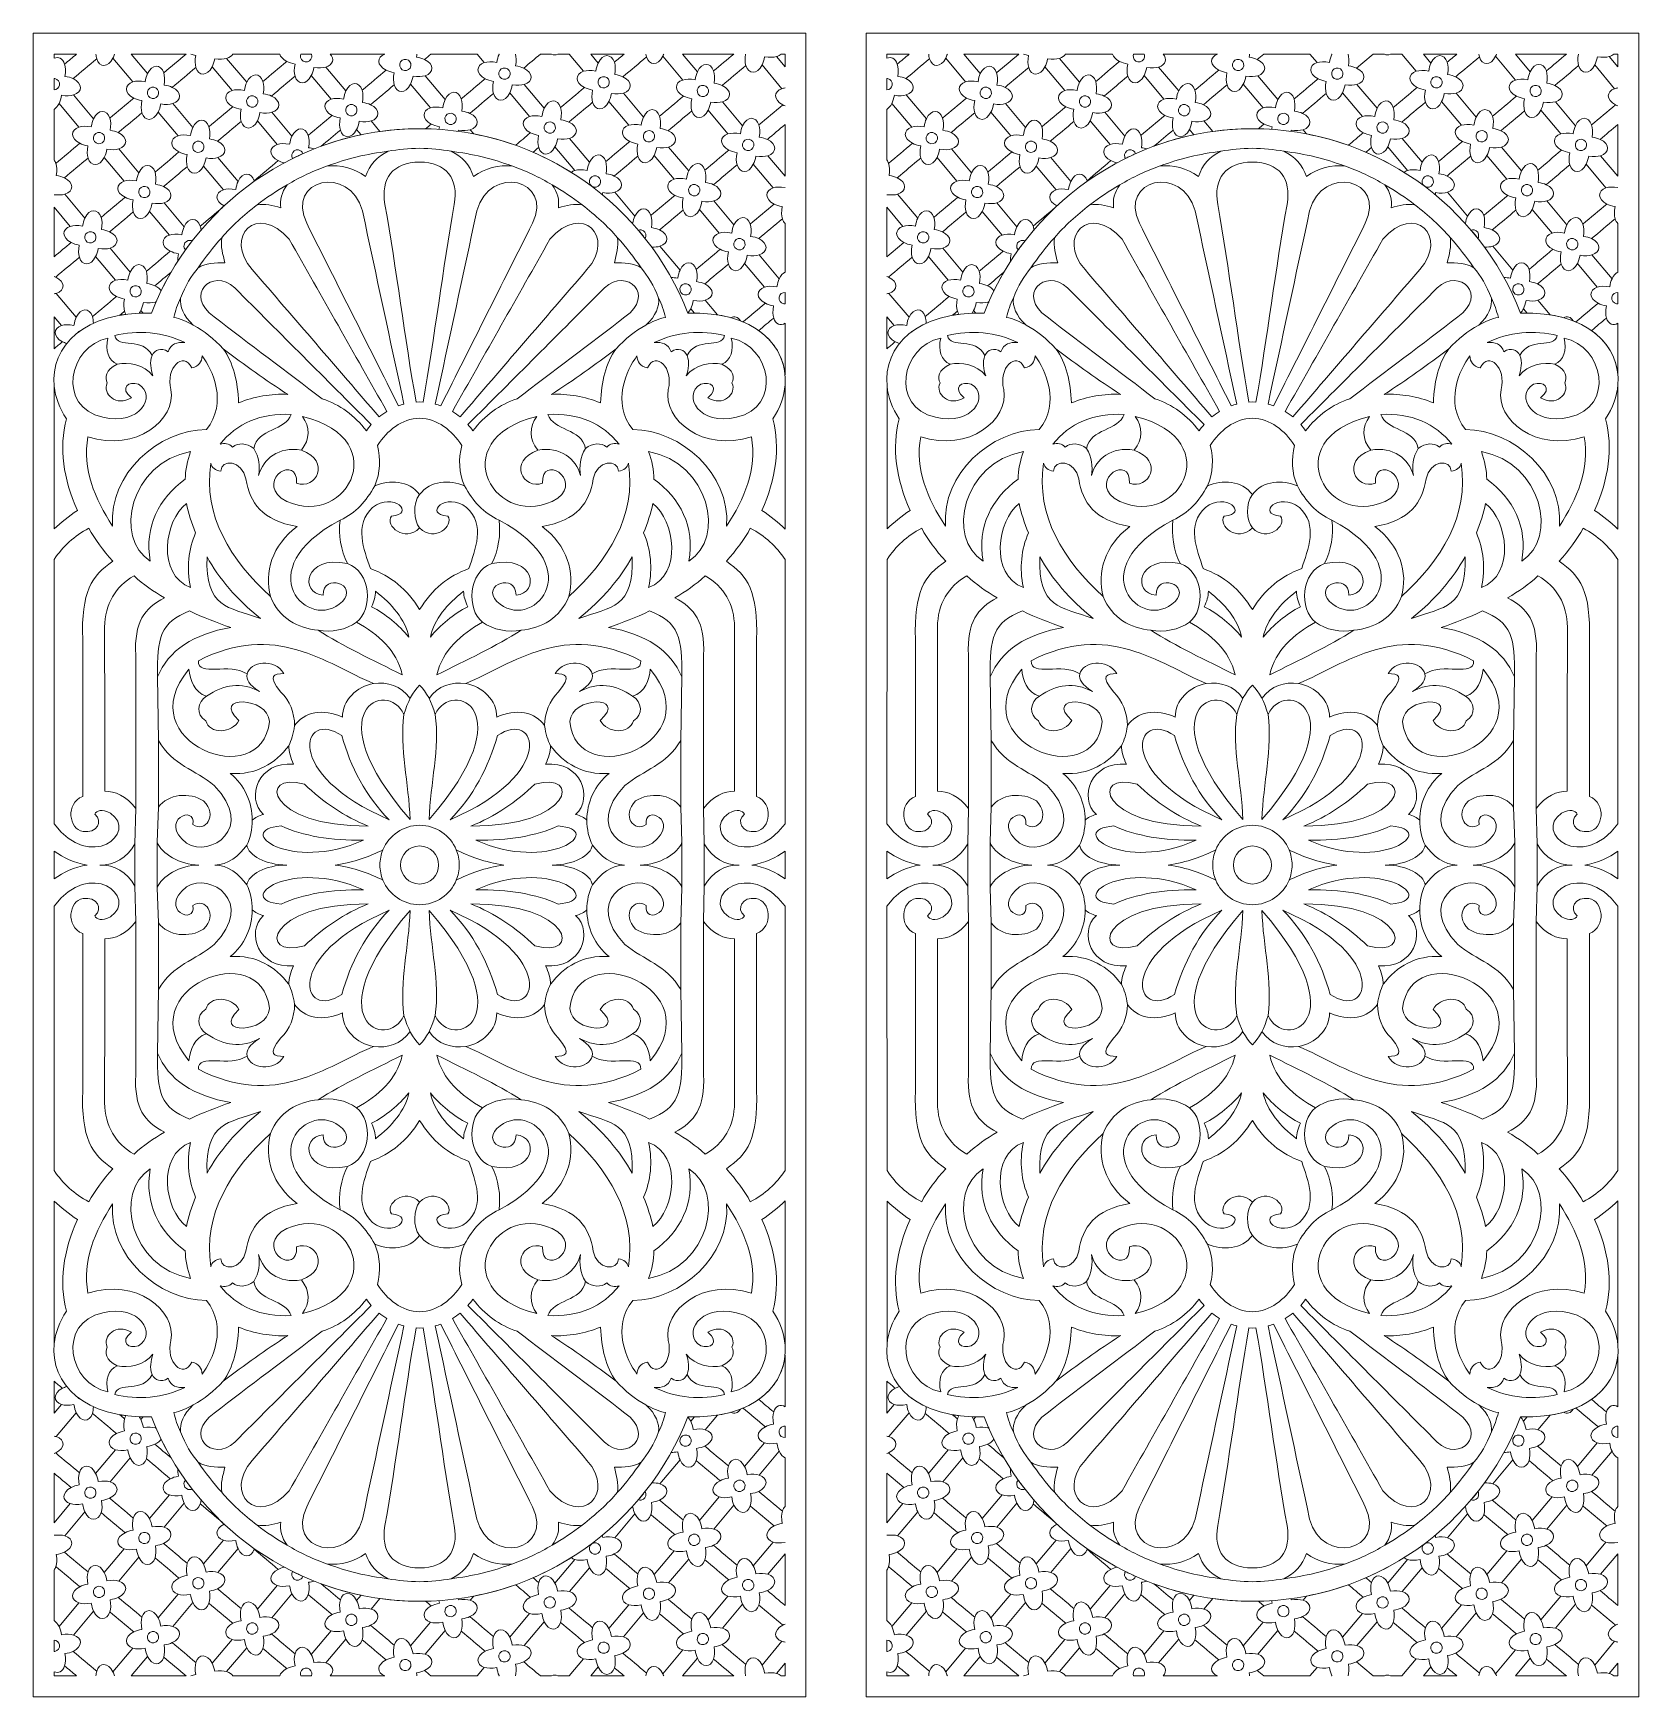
# Model space of a CAD drawing. Header units: centimetres. Extents: x -15.2 to -1.9, y -4.3 to 9.5.
import ezdxf

# ---------------------------------------------------------------- set-up
doc = ezdxf.new("R2010")
doc.units = ezdxf.units.CM
doc.header["$MEASUREMENT"] = 0
doc.layers.add('layer 1', color=7, linetype='Continuous')

msp = doc.modelspace()

# ---------------------------------------------------------------- linework, layer by layer
at = {"layer": 'layer 1', "color": 250, "lineweight": 9}
for points, knots in [([(-8.76942, 9.5), (-8.76942, 9.5), (-8.76942, -4.26057), (-8.76942, -4.26057), (-8.76942, -4.26057), (-8.76942, -4.26057), (-15.16363, -4.26057), (-15.16363, -4.26057), (-15.16363, -4.26057), (-15.16363, -4.26057), (-15.16363, 9.5), (-15.16363, 9.5), (-15.16363, 9.5), (-15.16363, 9.5), (-8.76942, 9.5), (-8.76942, 9.5)], [0, 0, 0, 0, 0.2, 0.2, 0.2, 0.2, 0.4, 0.4, 0.4, 0.4, 0.6, 0.6, 0.6, 0.6, 1, 1, 1, 1]), ([(-14.90485, 9.24439), (-14.8967, 9.21911), (-14.89439, 9.18535), (-14.90135, 9.14357), (-14.90135, 9.14357), (-14.87481, 9.1396), (-14.85256, 9.13294), (-14.83442, 9.12456)], [0, 0, 0, 0, 0.33333333, 0.33333333, 0.33333333, 0.33333333, 1, 1, 1, 1]), ([(-13.81778, 9.21708), (-13.82539, 9.24236), (-13.82681, 9.276), (-13.81843, 9.31729), (-13.81843, 9.31729), (-13.83343, 9.32008), (-13.84704, 9.32365), (-13.85931, 9.32785)], [0, 0, 0, 0, 0.33333333, 0.33333333, 0.33333333, 0.33333333, 1, 1, 1, 1]), ([(-13.56344, 9.29247), (-13.58844, 9.28493), (-13.62137, 9.28295), (-13.66187, 9.28969), (-13.66187, 9.28969), (-13.66687, 9.2628), (-13.67437, 9.24039), (-13.68344, 9.22223)], [0, 0, 0, 0, 0.33333333, 0.33333333, 0.33333333, 0.33333333, 1, 1, 1, 1]), ([(-12.99699, 9.14526), (-13.0046, 9.17055), (-13.00602, 9.20419), (-12.99764, 9.24548), (-12.99764, 9.24548), (-13.02452, 9.25048), (-13.04694, 9.25798), (-13.06509, 9.26705)], [0, 0, 0, 0, 0.33333333, 0.33333333, 0.33333333, 0.33333333, 1, 1, 1, 1]), ([(-12.74264, 9.22066), (-12.76765, 9.21311), (-12.80058, 9.21113), (-12.84108, 9.21788), (-12.84108, 9.21788), (-12.84608, 9.19099), (-12.85358, 9.16858), (-12.86265, 9.15042)], [0, 0, 0, 0, 0.33333333, 0.33333333, 0.33333333, 0.33333333, 1, 1, 1, 1]), ([(-11.98949, 9.32785), (-11.99018, 9.3198), (-11.99122, 9.3114), (-11.99268, 9.30263), (-11.99268, 9.30263), (-11.96614, 9.29865), (-11.94389, 9.29199), (-11.92573, 9.2836)], [0, 0, 0, 0, 0.33333333, 0.33333333, 0.33333333, 0.33333333, 1, 1, 1, 1]), ([(-11.43103, 9.25702), (-11.4055, 9.26528), (-11.37104, 9.26707), (-11.32845, 9.25843), (-11.32845, 9.25843), (-11.32446, 9.28495), (-11.3178, 9.30722), (-11.30942, 9.32537)], [0, 0, 0, 0, 0.33333333, 0.33333333, 0.33333333, 0.33333333, 1, 1, 1, 1]), ([(-11.17423, 9.32785), (-11.16704, 9.30302), (-11.16527, 9.27053), (-11.17189, 9.23082), (-11.17189, 9.23082), (-11.14534, 9.22684), (-11.12309, 9.22019), (-11.10494, 9.2118)], [0, 0, 0, 0, 0.33333333, 0.33333333, 0.33333333, 0.33333333, 1, 1, 1, 1]), ([(-10.61024, 9.18523), (-10.58471, 9.19348), (-10.55026, 9.19524), (-10.50765, 9.18661), (-10.50765, 9.18661), (-10.50367, 9.21315), (-10.49701, 9.23541), (-10.48863, 9.25355)], [0, 0, 0, 0, 0.33333333, 0.33333333, 0.33333333, 0.33333333, 1, 1, 1, 1]), ([(-10.35459, 9.25982), (-10.34645, 9.23454), (-10.34414, 9.20078), (-10.3511, 9.159), (-10.3511, 9.159), (-10.32456, 9.15501), (-10.3023, 9.14836), (-10.28414, 9.13998)], [0, 0, 0, 0, 0.33333333, 0.33333333, 0.33333333, 0.33333333, 1, 1, 1, 1]), ([(-9.01317, 9.3079), (-9.03817, 9.30036), (-9.07111, 9.29837), (-9.11161, 9.30511), (-9.11161, 9.30511), (-9.11661, 9.27823), (-9.12411, 9.25581), (-9.13318, 9.23766)], [0, 0, 0, 0, 0.33333333, 0.33333333, 0.33333333, 0.33333333, 1, 1, 1, 1]), ([(-8.01347, 9.24439), (-8.00532, 9.21911), (-8.00301, 9.18535), (-8.00997, 9.14357), (-8.00997, 9.14357), (-7.98343, 9.1396), (-7.96118, 9.13294), (-7.94304, 9.12456)], [0, 0, 0, 0, 0.33333333, 0.33333333, 0.33333333, 0.33333333, 1, 1, 1, 1]), ([(-6.9264, 9.21708), (-6.934, 9.24236), (-6.93543, 9.276), (-6.92705, 9.31729), (-6.92705, 9.31729), (-6.94205, 9.32008), (-6.95566, 9.32365), (-6.96793, 9.32785)], [0, 0, 0, 0, 0.33333333, 0.33333333, 0.33333333, 0.33333333, 1, 1, 1, 1]), ([(-6.67205, 9.29247), (-6.69706, 9.28493), (-6.72999, 9.28295), (-6.77049, 9.28969), (-6.77049, 9.28969), (-6.77549, 9.2628), (-6.78299, 9.24039), (-6.79206, 9.22223)], [0, 0, 0, 0, 0.33333333, 0.33333333, 0.33333333, 0.33333333, 1, 1, 1, 1]), ([(-6.10561, 9.14526), (-6.11322, 9.17055), (-6.11464, 9.20419), (-6.10626, 9.24548), (-6.10626, 9.24548), (-6.13314, 9.25048), (-6.15556, 9.25798), (-6.17371, 9.26705)], [0, 0, 0, 0, 0.33333333, 0.33333333, 0.33333333, 0.33333333, 1, 1, 1, 1]), ([(-5.85126, 9.22066), (-5.87627, 9.21311), (-5.9092, 9.21113), (-5.9497, 9.21788), (-5.9497, 9.21788), (-5.95469, 9.19099), (-5.96219, 9.16858), (-5.97127, 9.15042)], [0, 0, 0, 0, 0.33333333, 0.33333333, 0.33333333, 0.33333333, 1, 1, 1, 1]), ([(-5.09811, 9.32785), (-5.0988, 9.3198), (-5.09984, 9.3114), (-5.1013, 9.30263), (-5.1013, 9.30263), (-5.07476, 9.29865), (-5.0525, 9.29199), (-5.03435, 9.2836)], [0, 0, 0, 0, 0.33333333, 0.33333333, 0.33333333, 0.33333333, 1, 1, 1, 1]), ([(-4.53965, 9.25702), (-4.51412, 9.26528), (-4.47966, 9.26707), (-4.43706, 9.25843), (-4.43706, 9.25843), (-4.43308, 9.28495), (-4.42642, 9.30722), (-4.41804, 9.32537)], [0, 0, 0, 0, 0.33333333, 0.33333333, 0.33333333, 0.33333333, 1, 1, 1, 1]), ([(-4.28285, 9.32785), (-4.27566, 9.30302), (-4.27389, 9.27053), (-4.28051, 9.23082), (-4.28051, 9.23082), (-4.25396, 9.22684), (-4.23171, 9.22019), (-4.21355, 9.2118)], [0, 0, 0, 0, 0.33333333, 0.33333333, 0.33333333, 0.33333333, 1, 1, 1, 1]), ([(-3.71886, 9.18523), (-3.69332, 9.19348), (-3.65888, 9.19524), (-3.61627, 9.18661), (-3.61627, 9.18661), (-3.61229, 9.21315), (-3.60563, 9.23541), (-3.59725, 9.25355)], [0, 0, 0, 0, 0.33333333, 0.33333333, 0.33333333, 0.33333333, 1, 1, 1, 1]), ([(-3.46321, 9.25982), (-3.45506, 9.23454), (-3.45276, 9.20078), (-3.45972, 9.159), (-3.45972, 9.159), (-3.43317, 9.15501), (-3.41092, 9.14836), (-3.39276, 9.13998)], [0, 0, 0, 0, 0.33333333, 0.33333333, 0.33333333, 0.33333333, 1, 1, 1, 1]), ([(-2.12179, 9.3079), (-2.14679, 9.30036), (-2.17973, 9.29837), (-2.22023, 9.30511), (-2.22023, 9.30511), (-2.22523, 9.27823), (-2.23273, 9.25581), (-2.2418, 9.23766)], [0, 0, 0, 0, 0.33333333, 0.33333333, 0.33333333, 0.33333333, 1, 1, 1, 1]), ([(-14.33971, 9.09797), (-14.31417, 9.10624), (-14.27973, 9.10801), (-14.23712, 9.09937), (-14.23712, 9.09937), (-14.23315, 9.12591), (-14.2265, 9.14817), (-14.2181, 9.16631)], [0, 0, 0, 0, 0.33333333, 0.33333333, 0.33333333, 0.33333333, 1, 1, 1, 1]), ([(-14.08406, 9.17258), (-14.07591, 9.1473), (-14.0736, 9.11354), (-14.08056, 9.07176), (-14.08056, 9.07176), (-14.05402, 9.06778), (-14.03177, 9.06112), (-14.01363, 9.05274)], [0, 0, 0, 0, 0.33333333, 0.33333333, 0.33333333, 0.33333333, 1, 1, 1, 1]), ([(-13.51891, 9.02616), (-13.49338, 9.03442), (-13.45894, 9.0362), (-13.41633, 9.02756), (-13.41633, 9.02756), (-13.41234, 9.0541), (-13.4057, 9.07636), (-13.3973, 9.0945)], [0, 0, 0, 0, 0.33333333, 0.33333333, 0.33333333, 0.33333333, 1, 1, 1, 1]), ([(-13.26327, 9.10077), (-13.25514, 9.07549), (-13.25281, 9.04172), (-13.25977, 8.99996), (-13.25977, 8.99996), (-13.23323, 8.99598), (-13.21098, 8.98932), (-13.19282, 8.98093)], [0, 0, 0, 0, 0.33333333, 0.33333333, 0.33333333, 0.33333333, 1, 1, 1, 1]), ([(-12.17619, 9.07346), (-12.1838, 9.09874), (-12.18523, 9.13238), (-12.17684, 9.17368), (-12.17684, 9.17368), (-12.20373, 9.17867), (-12.22614, 9.18617), (-12.2443, 9.19524)], [0, 0, 0, 0, 0.33333333, 0.33333333, 0.33333333, 0.33333333, 1, 1, 1, 1]), ([(-11.92185, 9.14885), (-11.94686, 9.1413), (-11.97979, 9.13931), (-12.02029, 9.14606), (-12.02029, 9.14606), (-12.02528, 9.11918), (-12.03278, 9.09677), (-12.04185, 9.07861)], [0, 0, 0, 0, 0.33333333, 0.33333333, 0.33333333, 0.33333333, 1, 1, 1, 1]), ([(-11.3554, 9.00163), (-11.36301, 9.02692), (-11.36444, 9.06056), (-11.35605, 9.10186), (-11.35605, 9.10186), (-11.38294, 9.10686), (-11.40535, 9.11436), (-11.42351, 9.12343)], [0, 0, 0, 0, 0.33333333, 0.33333333, 0.33333333, 0.33333333, 1, 1, 1, 1]), ([(-9.78944, 9.1134), (-9.76391, 9.12167), (-9.72945, 9.12344), (-9.68686, 9.11481), (-9.68686, 9.11481), (-9.68288, 9.14135), (-9.67622, 9.1636), (-9.66783, 9.18174)], [0, 0, 0, 0, 0.33333333, 0.33333333, 0.33333333, 0.33333333, 1, 1, 1, 1]), ([(-9.5338, 9.18801), (-9.52565, 9.16272), (-9.52333, 9.12896), (-9.53031, 9.0872), (-9.53031, 9.0872), (-9.50376, 9.08321), (-9.48149, 9.07656), (-9.46335, 9.06817)], [0, 0, 0, 0, 0.33333333, 0.33333333, 0.33333333, 0.33333333, 1, 1, 1, 1]), ([(-7.44833, 9.09797), (-7.42279, 9.10624), (-7.38835, 9.10801), (-7.34574, 9.09937), (-7.34574, 9.09937), (-7.34177, 9.12591), (-7.33512, 9.14817), (-7.32671, 9.16631)], [0, 0, 0, 0, 0.33333333, 0.33333333, 0.33333333, 0.33333333, 1, 1, 1, 1]), ([(-7.19268, 9.17258), (-7.18453, 9.1473), (-7.18222, 9.11354), (-7.18918, 9.07176), (-7.18918, 9.07176), (-7.16264, 9.06778), (-7.14039, 9.06112), (-7.12225, 9.05274)], [0, 0, 0, 0, 0.33333333, 0.33333333, 0.33333333, 0.33333333, 1, 1, 1, 1]), ([(-6.62753, 9.02616), (-6.602, 9.03442), (-6.56755, 9.0362), (-6.52495, 9.02756), (-6.52495, 9.02756), (-6.52096, 9.0541), (-6.51432, 9.07636), (-6.50592, 9.0945)], [0, 0, 0, 0, 0.33333333, 0.33333333, 0.33333333, 0.33333333, 1, 1, 1, 1]), ([(-6.37189, 9.10077), (-6.36376, 9.07549), (-6.36143, 9.04172), (-6.36839, 8.99996), (-6.36839, 8.99996), (-6.34185, 8.99598), (-6.3196, 8.98932), (-6.30144, 8.98093)], [0, 0, 0, 0, 0.33333333, 0.33333333, 0.33333333, 0.33333333, 1, 1, 1, 1]), ([(-5.28481, 9.07346), (-5.29242, 9.09874), (-5.29385, 9.13238), (-5.28546, 9.17368), (-5.28546, 9.17368), (-5.31235, 9.17867), (-5.33476, 9.18617), (-5.35292, 9.19524)], [0, 0, 0, 0, 0.33333333, 0.33333333, 0.33333333, 0.33333333, 1, 1, 1, 1]), ([(-5.03047, 9.14885), (-5.05548, 9.1413), (-5.08841, 9.13931), (-5.12891, 9.14606), (-5.12891, 9.14606), (-5.1339, 9.11918), (-5.1414, 9.09677), (-5.15047, 9.07861)], [0, 0, 0, 0, 0.33333333, 0.33333333, 0.33333333, 0.33333333, 1, 1, 1, 1]), ([(-4.46402, 9.00163), (-4.47163, 9.02692), (-4.47305, 9.06056), (-4.46467, 9.10186), (-4.46467, 9.10186), (-4.49156, 9.10686), (-4.51397, 9.11436), (-4.53213, 9.12343)], [0, 0, 0, 0, 0.33333333, 0.33333333, 0.33333333, 0.33333333, 1, 1, 1, 1]), ([(-2.89806, 9.1134), (-2.87253, 9.12167), (-2.83807, 9.12344), (-2.79548, 9.11481), (-2.79548, 9.11481), (-2.7915, 9.14135), (-2.78484, 9.1636), (-2.77645, 9.18174)], [0, 0, 0, 0, 0.33333333, 0.33333333, 0.33333333, 0.33333333, 1, 1, 1, 1]), ([(-2.64242, 9.18801), (-2.63427, 9.16272), (-2.63195, 9.12896), (-2.63892, 9.0872), (-2.63892, 9.0872), (-2.61238, 9.08321), (-2.59011, 9.07656), (-2.57197, 9.06817)], [0, 0, 0, 0, 0.33333333, 0.33333333, 0.33333333, 0.33333333, 1, 1, 1, 1]), ([(-14.83053, 8.98981), (-14.85553, 8.98225), (-14.88846, 8.98027), (-14.92897, 8.98701), (-14.92897, 8.98701), (-14.93396, 8.96012), (-14.94146, 8.93771), (-14.95053, 8.91955)], [0, 0, 0, 0, 0.33333333, 0.33333333, 0.33333333, 0.33333333, 1, 1, 1, 1]), ([(-14.26408, 8.84259), (-14.27169, 8.86787), (-14.27311, 8.90152), (-14.26473, 8.94282), (-14.26473, 8.94282), (-14.29161, 8.94781), (-14.31403, 8.95531), (-14.33218, 8.96438)], [0, 0, 0, 0, 0.33333333, 0.33333333, 0.33333333, 0.33333333, 1, 1, 1, 1]), ([(-12.69812, 8.95435), (-12.67259, 8.96261), (-12.63813, 8.96439), (-12.59554, 8.95574), (-12.59554, 8.95574), (-12.59155, 8.98229), (-12.58491, 9.00455), (-12.57651, 9.02268)], [0, 0, 0, 0, 0.33333333, 0.33333333, 0.33333333, 0.33333333, 1, 1, 1, 1]), ([(-12.44248, 9.02895), (-12.43433, 9.00367), (-12.43202, 8.96991), (-12.43898, 8.92813), (-12.43898, 8.92813), (-12.41243, 8.92416), (-12.39018, 8.9175), (-12.37203, 8.90912)], [0, 0, 0, 0, 0.33333333, 0.33333333, 0.33333333, 0.33333333, 1, 1, 1, 1]), ([(-11.87733, 8.88253), (-11.8518, 8.8908), (-11.81733, 8.89257), (-11.77474, 8.88394), (-11.77474, 8.88394), (-11.77076, 8.91048), (-11.76412, 8.93273), (-11.75572, 8.95087)], [0, 0, 0, 0, 0.33333333, 0.33333333, 0.33333333, 0.33333333, 1, 1, 1, 1]), ([(-11.62169, 8.95715), (-11.61354, 8.93186), (-11.61123, 8.8981), (-11.61819, 8.85633), (-11.61819, 8.85633), (-11.59165, 8.85234), (-11.56939, 8.84569), (-11.55123, 8.8373)], [0, 0, 0, 0, 0.33333333, 0.33333333, 0.33333333, 0.33333333, 1, 1, 1, 1]), ([(-11.10106, 9.07705), (-11.12607, 9.06949), (-11.15899, 9.0675), (-11.1995, 9.07425), (-11.1995, 9.07425), (-11.20449, 9.04736), (-11.21199, 9.02495), (-11.22106, 9.00679)], [0, 0, 0, 0, 0.33333333, 0.33333333, 0.33333333, 0.33333333, 1, 1, 1, 1]), ([(-10.53461, 8.92983), (-10.54222, 8.95511), (-10.54364, 8.98875), (-10.53526, 9.03005), (-10.53526, 9.03005), (-10.56215, 9.03505), (-10.58456, 9.04255), (-10.60272, 9.05162)], [0, 0, 0, 0, 0.33333333, 0.33333333, 0.33333333, 0.33333333, 1, 1, 1, 1]), ([(-10.28026, 9.00522), (-10.30528, 8.99769), (-10.3382, 8.99568), (-10.3787, 9.00244), (-10.3787, 9.00244), (-10.3837, 8.97556), (-10.3912, 8.95314), (-10.40027, 8.93499)], [0, 0, 0, 0, 0.33333333, 0.33333333, 0.33333333, 0.33333333, 1, 1, 1, 1]), ([(-9.71382, 8.85801), (-9.72143, 8.88331), (-9.72285, 8.91694), (-9.71447, 8.95823), (-9.71447, 8.95823), (-9.74135, 8.96323), (-9.76377, 8.97073), (-9.78192, 8.97981)], [0, 0, 0, 0, 0.33333333, 0.33333333, 0.33333333, 0.33333333, 1, 1, 1, 1]), ([(-7.93914, 8.98981), (-7.96415, 8.98225), (-7.99708, 8.98027), (-8.03758, 8.98701), (-8.03758, 8.98701), (-8.04258, 8.96012), (-8.05008, 8.93771), (-8.05915, 8.91955)], [0, 0, 0, 0, 0.33333333, 0.33333333, 0.33333333, 0.33333333, 1, 1, 1, 1]), ([(-7.3727, 8.84259), (-7.38031, 8.86787), (-7.38173, 8.90152), (-7.37335, 8.94282), (-7.37335, 8.94282), (-7.40023, 8.94781), (-7.42265, 8.95531), (-7.4408, 8.96438)], [0, 0, 0, 0, 0.33333333, 0.33333333, 0.33333333, 0.33333333, 1, 1, 1, 1]), ([(-5.80674, 8.95435), (-5.78121, 8.96261), (-5.74675, 8.96439), (-5.70416, 8.95574), (-5.70416, 8.95574), (-5.70017, 8.98229), (-5.69353, 9.00455), (-5.68513, 9.02268)], [0, 0, 0, 0, 0.33333333, 0.33333333, 0.33333333, 0.33333333, 1, 1, 1, 1]), ([(-5.5511, 9.02895), (-5.54295, 9.00367), (-5.54064, 8.96991), (-5.5476, 8.92813), (-5.5476, 8.92813), (-5.52105, 8.92416), (-5.4988, 8.9175), (-5.48065, 8.90912)], [0, 0, 0, 0, 0.33333333, 0.33333333, 0.33333333, 0.33333333, 1, 1, 1, 1]), ([(-4.98595, 8.88253), (-4.96041, 8.8908), (-4.92595, 8.89257), (-4.88336, 8.88394), (-4.88336, 8.88394), (-4.87938, 8.91048), (-4.87274, 8.93273), (-4.86434, 8.95087)], [0, 0, 0, 0, 0.33333333, 0.33333333, 0.33333333, 0.33333333, 1, 1, 1, 1]), ([(-4.7303, 8.95715), (-4.72215, 8.93186), (-4.71985, 8.8981), (-4.72681, 8.85633), (-4.72681, 8.85633), (-4.70027, 8.85234), (-4.67801, 8.84569), (-4.65985, 8.8373)], [0, 0, 0, 0, 0.33333333, 0.33333333, 0.33333333, 0.33333333, 1, 1, 1, 1]), ([(-4.20968, 9.07705), (-4.23469, 9.06949), (-4.26761, 9.0675), (-4.30812, 9.07425), (-4.30812, 9.07425), (-4.31311, 9.04736), (-4.32061, 9.02495), (-4.32968, 9.00679)], [0, 0, 0, 0, 0.33333333, 0.33333333, 0.33333333, 0.33333333, 1, 1, 1, 1]), ([(-3.64323, 8.92983), (-3.65084, 8.95511), (-3.65226, 8.98875), (-3.64388, 9.03005), (-3.64388, 9.03005), (-3.67076, 9.03505), (-3.69318, 9.04255), (-3.71134, 9.05162)], [0, 0, 0, 0, 0.33333333, 0.33333333, 0.33333333, 0.33333333, 1, 1, 1, 1]), ([(-3.38888, 9.00522), (-3.4139, 8.99769), (-3.44682, 8.99568), (-3.48732, 9.00244), (-3.48732, 9.00244), (-3.49232, 8.97556), (-3.49982, 8.95314), (-3.50889, 8.93499)], [0, 0, 0, 0, 0.33333333, 0.33333333, 0.33333333, 0.33333333, 1, 1, 1, 1]), ([(-2.82244, 8.85801), (-2.83005, 8.88331), (-2.83147, 8.91694), (-2.82308, 8.95823), (-2.82308, 8.95823), (-2.84997, 8.96323), (-2.87238, 8.97073), (-2.89054, 8.97981)], [0, 0, 0, 0, 0.33333333, 0.33333333, 0.33333333, 0.33333333, 1, 1, 1, 1]), ([(-14.00973, 8.91798), (-14.03474, 8.91044), (-14.06767, 8.90845), (-14.10817, 8.91521), (-14.10817, 8.91521), (-14.11317, 8.88832), (-14.12067, 8.8659), (-14.12974, 8.84775)], [0, 0, 0, 0, 0.33333333, 0.33333333, 0.33333333, 0.33333333, 1, 1, 1, 1]), ([(-13.44328, 8.77077), (-13.4509, 8.79606), (-13.45232, 8.82969), (-13.44393, 8.87099), (-13.44393, 8.87099), (-13.47082, 8.876), (-13.49323, 8.8835), (-13.51139, 8.89257)], [0, 0, 0, 0, 0.33333333, 0.33333333, 0.33333333, 0.33333333, 1, 1, 1, 1]), ([(-13.18894, 8.84618), (-13.21395, 8.83862), (-13.24688, 8.83664), (-13.28738, 8.84338), (-13.28738, 8.84338), (-13.29237, 8.81649), (-13.29987, 8.79409), (-13.30894, 8.77593)], [0, 0, 0, 0, 0.33333333, 0.33333333, 0.33333333, 0.33333333, 1, 1, 1, 1]), ([(-12.62249, 8.69897), (-12.6301, 8.72424), (-12.63153, 8.75789), (-12.62314, 8.79918), (-12.62314, 8.79918), (-12.65003, 8.80418), (-12.67244, 8.81168), (-12.6906, 8.82075)], [0, 0, 0, 0, 0.33333333, 0.33333333, 0.33333333, 0.33333333, 1, 1, 1, 1]), ([(-11.05654, 8.81073), (-11.031, 8.819), (-10.99656, 8.82076), (-10.95395, 8.81212), (-10.95395, 8.81212), (-10.94997, 8.83866), (-10.94333, 8.86093), (-10.93492, 8.87907)], [0, 0, 0, 0, 0.33333333, 0.33333333, 0.33333333, 0.33333333, 1, 1, 1, 1]), ([(-10.80089, 8.88533), (-10.79276, 8.86004), (-10.79043, 8.82629), (-10.7974, 8.78452), (-10.7974, 8.78452), (-10.77085, 8.78053), (-10.7486, 8.77388), (-10.73046, 8.76549)], [0, 0, 0, 0, 0.33333333, 0.33333333, 0.33333333, 0.33333333, 1, 1, 1, 1]), ([(-10.23574, 8.73891), (-10.21021, 8.74717), (-10.17577, 8.74895), (-10.13316, 8.74031), (-10.13316, 8.74031), (-10.12917, 8.76685), (-10.12254, 8.7891), (-10.11414, 8.80724)], [0, 0, 0, 0, 0.33333333, 0.33333333, 0.33333333, 0.33333333, 1, 1, 1, 1]), ([(-9.9801, 8.81352), (-9.97197, 8.78825), (-9.96964, 8.75447), (-9.9766, 8.7127), (-9.9766, 8.7127), (-9.95006, 8.70872), (-9.92781, 8.70207), (-9.90967, 8.69368)], [0, 0, 0, 0, 0.33333333, 0.33333333, 0.33333333, 0.33333333, 1, 1, 1, 1]), ([(-9.45948, 8.93342), (-9.48449, 8.92586), (-9.51741, 8.92388), (-9.55791, 8.93063), (-9.55791, 8.93063), (-9.5629, 8.90374), (-9.57041, 8.88133), (-9.57948, 8.86316)], [0, 0, 0, 0, 0.33333333, 0.33333333, 0.33333333, 0.33333333, 1, 1, 1, 1]), ([(-7.11835, 8.91798), (-7.14336, 8.91044), (-7.17629, 8.90845), (-7.21679, 8.91521), (-7.21679, 8.91521), (-7.22178, 8.88832), (-7.22929, 8.8659), (-7.23836, 8.84775)], [0, 0, 0, 0, 0.33333333, 0.33333333, 0.33333333, 0.33333333, 1, 1, 1, 1]), ([(-6.5519, 8.77077), (-6.55951, 8.79606), (-6.56094, 8.82969), (-6.55255, 8.87099), (-6.55255, 8.87099), (-6.57944, 8.876), (-6.60185, 8.8835), (-6.62001, 8.89257)], [0, 0, 0, 0, 0.33333333, 0.33333333, 0.33333333, 0.33333333, 1, 1, 1, 1]), ([(-6.29756, 8.84618), (-6.32257, 8.83862), (-6.3555, 8.83664), (-6.396, 8.84338), (-6.396, 8.84338), (-6.40099, 8.81649), (-6.40849, 8.79409), (-6.41756, 8.77593)], [0, 0, 0, 0, 0.33333333, 0.33333333, 0.33333333, 0.33333333, 1, 1, 1, 1]), ([(-5.73111, 8.69897), (-5.73872, 8.72424), (-5.74015, 8.75789), (-5.73176, 8.79918), (-5.73176, 8.79918), (-5.75865, 8.80418), (-5.78106, 8.81168), (-5.79922, 8.82075)], [0, 0, 0, 0, 0.33333333, 0.33333333, 0.33333333, 0.33333333, 1, 1, 1, 1]), ([(-4.16515, 8.81073), (-4.13962, 8.819), (-4.10518, 8.82076), (-4.06257, 8.81212), (-4.06257, 8.81212), (-4.05859, 8.83866), (-4.05195, 8.86093), (-4.04354, 8.87907)], [0, 0, 0, 0, 0.33333333, 0.33333333, 0.33333333, 0.33333333, 1, 1, 1, 1]), ([(-3.90951, 8.88533), (-3.90138, 8.86004), (-3.89905, 8.82629), (-3.90602, 8.78452), (-3.90602, 8.78452), (-3.87947, 8.78053), (-3.85722, 8.77388), (-3.83908, 8.76549)], [0, 0, 0, 0, 0.33333333, 0.33333333, 0.33333333, 0.33333333, 1, 1, 1, 1]), ([(-3.34436, 8.73891), (-3.31883, 8.74717), (-3.28439, 8.74895), (-3.24178, 8.74031), (-3.24178, 8.74031), (-3.23779, 8.76685), (-3.23116, 8.7891), (-3.22276, 8.80724)], [0, 0, 0, 0, 0.33333333, 0.33333333, 0.33333333, 0.33333333, 1, 1, 1, 1]), ([(-3.08872, 8.81352), (-3.08058, 8.78825), (-3.07826, 8.75447), (-3.08522, 8.7127), (-3.08522, 8.7127), (-3.05868, 8.70872), (-3.03642, 8.70207), (-3.01829, 8.69368)], [0, 0, 0, 0, 0.33333333, 0.33333333, 0.33333333, 0.33333333, 1, 1, 1, 1]), ([(-2.5681, 8.93342), (-2.5931, 8.92586), (-2.62603, 8.92388), (-2.66653, 8.93063), (-2.66653, 8.93063), (-2.67152, 8.90374), (-2.67903, 8.88133), (-2.6881, 8.86316)], [0, 0, 0, 0, 0.33333333, 0.33333333, 0.33333333, 0.33333333, 1, 1, 1, 1]), ([(-8.94224, 6.58986), (-8.91487, 6.91306), (-9.19705, 7.20506), (-9.74655, 7.1835), (-9.74655, 7.1835), (-9.91841, 7.62913), (-10.2209, 8.01074), (-10.60669, 8.28096), (-10.60669, 8.28096), (-10.99247, 8.55115), (-11.46152, 8.70995), (-11.96648, 8.70995), (-11.96648, 8.70995), (-12.47145, 8.70995), (-12.94051, 8.55115), (-13.32629, 8.28096), (-13.32629, 8.28096), (-13.71208, 8.01074), (-14.01456, 7.62913), (-14.18643, 7.1835), (-14.18643, 7.1835), (-14.74159, 7.20529), (-15.0239, 6.90699), (-14.98979, 6.57984)], [0, 0, 0, 0, 0.14285714, 0.14285714, 0.14285714, 0.14285714, 0.28571429, 0.28571429, 0.28571429, 0.28571429, 0.42857143, 0.42857143, 0.42857143, 0.42857143, 0.57142857, 0.57142857, 0.57142857, 0.57142857, 0.71428571, 0.71428571, 0.71428571, 0.71428571, 1, 1, 1, 1]), ([(-14.786, 8.72349), (-14.76047, 8.73175), (-14.72603, 8.73352), (-14.68344, 8.72489), (-14.68344, 8.72489), (-14.67943, 8.75142), (-14.67279, 8.77368), (-14.66439, 8.79183)], [0, 0, 0, 0, 0.33333333, 0.33333333, 0.33333333, 0.33333333, 1, 1, 1, 1]), ([(-14.53036, 8.79809), (-14.52223, 8.7728), (-14.5199, 8.73905), (-14.52686, 8.69727), (-14.52686, 8.69727), (-14.50032, 8.6933), (-14.47807, 8.68664), (-14.45993, 8.67825)], [0, 0, 0, 0, 0.33333333, 0.33333333, 0.33333333, 0.33333333, 1, 1, 1, 1]), ([(-13.96521, 8.65167), (-13.93968, 8.65993), (-13.90524, 8.66171), (-13.86264, 8.65307), (-13.86264, 8.65307), (-13.85864, 8.67961), (-13.852, 8.70187), (-13.8436, 8.72001)], [0, 0, 0, 0, 0.33333333, 0.33333333, 0.33333333, 0.33333333, 1, 1, 1, 1]), ([(-13.70957, 8.72628), (-13.70143, 8.701), (-13.69911, 8.66724), (-13.70607, 8.62546), (-13.70607, 8.62546), (-13.67952, 8.62148), (-13.65727, 8.61483), (-13.63913, 8.60644)], [0, 0, 0, 0, 0.33333333, 0.33333333, 0.33333333, 0.33333333, 1, 1, 1, 1]), ([(-12.36815, 8.77435), (-12.39316, 8.76682), (-12.42608, 8.76483), (-12.46659, 8.77158), (-12.46659, 8.77158), (-12.47158, 8.74469), (-12.47908, 8.72228), (-12.48815, 8.70412)], [0, 0, 0, 0, 0.33333333, 0.33333333, 0.33333333, 0.33333333, 1, 1, 1, 1]), ([(-11.8061, 8.70457), (-11.8052, 8.71189), (-11.80396, 8.71948), (-11.80235, 8.72737), (-11.80235, 8.72737), (-11.82924, 8.73236), (-11.85165, 8.73988), (-11.86981, 8.74895)], [0, 0, 0, 0, 0.33333333, 0.33333333, 0.33333333, 0.33333333, 1, 1, 1, 1]), ([(-11.54735, 8.70255), (-11.57237, 8.695), (-11.60529, 8.69301), (-11.64579, 8.69977), (-11.64579, 8.69977), (-11.6465, 8.69596), (-11.64725, 8.69226), (-11.64807, 8.68863)], [0, 0, 0, 0, 0.33333333, 0.33333333, 0.33333333, 0.33333333, 1, 1, 1, 1]), ([(-10.98091, 8.55533), (-10.98852, 8.58062), (-10.98994, 8.61427), (-10.98156, 8.65556), (-10.98156, 8.65556), (-11.00844, 8.66055), (-11.03086, 8.66806), (-11.04901, 8.67712)], [0, 0, 0, 0, 0.33333333, 0.33333333, 0.33333333, 0.33333333, 1, 1, 1, 1]), ([(-9.41495, 8.6671), (-9.38942, 8.67536), (-9.35498, 8.67714), (-9.31236, 8.6685), (-9.31236, 8.6685), (-9.30838, 8.69504), (-9.30173, 8.7173), (-9.29334, 8.73544)], [0, 0, 0, 0, 0.33333333, 0.33333333, 0.33333333, 0.33333333, 1, 1, 1, 1]), ([(-9.15931, 8.7417), (-9.15116, 8.71643), (-9.14885, 8.68266), (-9.15581, 8.64089), (-9.15581, 8.64089), (-9.12927, 8.63691), (-9.10702, 8.63026), (-9.08885, 8.62187)], [0, 0, 0, 0, 0.33333333, 0.33333333, 0.33333333, 0.33333333, 1, 1, 1, 1]), ([(-2.05085, 6.58986), (-2.02348, 6.91306), (-2.30567, 7.20506), (-2.85516, 7.1835), (-2.85516, 7.1835), (-3.02703, 7.62913), (-3.32952, 8.01074), (-3.71531, 8.28096), (-3.71531, 8.28096), (-4.10109, 8.55115), (-4.57014, 8.70995), (-5.0751, 8.70995), (-5.0751, 8.70995), (-5.58007, 8.70995), (-6.04913, 8.55115), (-6.43491, 8.28096), (-6.43491, 8.28096), (-6.82069, 8.01074), (-7.12318, 7.62913), (-7.29505, 7.1835), (-7.29505, 7.1835), (-7.85021, 7.20529), (-8.13252, 6.90699), (-8.09841, 6.57984)], [0, 0, 0, 0, 0.14285714, 0.14285714, 0.14285714, 0.14285714, 0.28571429, 0.28571429, 0.28571429, 0.28571429, 0.42857143, 0.42857143, 0.42857143, 0.42857143, 0.57142857, 0.57142857, 0.57142857, 0.57142857, 0.71428571, 0.71428571, 0.71428571, 0.71428571, 1, 1, 1, 1]), ([(-7.89462, 8.72349), (-7.86909, 8.73175), (-7.83464, 8.73352), (-7.79205, 8.72489), (-7.79205, 8.72489), (-7.78805, 8.75142), (-7.78141, 8.77368), (-7.77301, 8.79183)], [0, 0, 0, 0, 0.33333333, 0.33333333, 0.33333333, 0.33333333, 1, 1, 1, 1]), ([(-7.63898, 8.79809), (-7.63085, 8.7728), (-7.62852, 8.73905), (-7.63548, 8.69727), (-7.63548, 8.69727), (-7.60894, 8.6933), (-7.58669, 8.68664), (-7.56854, 8.67825)], [0, 0, 0, 0, 0.33333333, 0.33333333, 0.33333333, 0.33333333, 1, 1, 1, 1]), ([(-7.07383, 8.65167), (-7.0483, 8.65993), (-7.01386, 8.66171), (-6.97126, 8.65307), (-6.97126, 8.65307), (-6.96726, 8.67961), (-6.96062, 8.70187), (-6.95222, 8.72001)], [0, 0, 0, 0, 0.33333333, 0.33333333, 0.33333333, 0.33333333, 1, 1, 1, 1]), ([(-6.81819, 8.72628), (-6.81005, 8.701), (-6.80773, 8.66724), (-6.81469, 8.62546), (-6.81469, 8.62546), (-6.78814, 8.62148), (-6.76589, 8.61483), (-6.74775, 8.60644)], [0, 0, 0, 0, 0.33333333, 0.33333333, 0.33333333, 0.33333333, 1, 1, 1, 1]), ([(-5.47677, 8.77435), (-5.50178, 8.76682), (-5.5347, 8.76483), (-5.57521, 8.77158), (-5.57521, 8.77158), (-5.5802, 8.74469), (-5.5877, 8.72228), (-5.59677, 8.70412)], [0, 0, 0, 0, 0.33333333, 0.33333333, 0.33333333, 0.33333333, 1, 1, 1, 1]), ([(-4.91472, 8.70457), (-4.91382, 8.71189), (-4.91257, 8.71948), (-4.91097, 8.72737), (-4.91097, 8.72737), (-4.93786, 8.73236), (-4.96027, 8.73988), (-4.97843, 8.74895)], [0, 0, 0, 0, 0.33333333, 0.33333333, 0.33333333, 0.33333333, 1, 1, 1, 1]), ([(-4.65597, 8.70255), (-4.68099, 8.695), (-4.71391, 8.69301), (-4.75441, 8.69977), (-4.75441, 8.69977), (-4.75512, 8.69596), (-4.75587, 8.69226), (-4.75668, 8.68863)], [0, 0, 0, 0, 0.33333333, 0.33333333, 0.33333333, 0.33333333, 1, 1, 1, 1]), ([(-4.08953, 8.55533), (-4.09714, 8.58062), (-4.09856, 8.61427), (-4.09017, 8.65556), (-4.09017, 8.65556), (-4.11706, 8.66055), (-4.13948, 8.66806), (-4.15763, 8.67712)], [0, 0, 0, 0, 0.33333333, 0.33333333, 0.33333333, 0.33333333, 1, 1, 1, 1]), ([(-2.52357, 8.6671), (-2.49804, 8.67536), (-2.4636, 8.67714), (-2.42098, 8.6685), (-2.42098, 8.6685), (-2.417, 8.69504), (-2.41035, 8.7173), (-2.40196, 8.73544)], [0, 0, 0, 0, 0.33333333, 0.33333333, 0.33333333, 0.33333333, 1, 1, 1, 1]), ([(-2.26793, 8.7417), (-2.25978, 8.71643), (-2.25747, 8.68266), (-2.26443, 8.64089), (-2.26443, 8.64089), (-2.23789, 8.63691), (-2.21564, 8.63026), (-2.19747, 8.62187)], [0, 0, 0, 0, 0.33333333, 0.33333333, 0.33333333, 0.33333333, 1, 1, 1, 1]), ([(-14.71038, 8.4681), (-14.71799, 8.49339), (-14.71941, 8.52702), (-14.71102, 8.56832), (-14.71102, 8.56832), (-14.73791, 8.57331), (-14.76033, 8.58081), (-14.77848, 8.58989)], [0, 0, 0, 0, 0.33333333, 0.33333333, 0.33333333, 0.33333333, 1, 1, 1, 1]), ([(-14.45603, 8.5435), (-14.48104, 8.53595), (-14.51397, 8.53397), (-14.55447, 8.54071), (-14.55447, 8.54071), (-14.55946, 8.51382), (-14.56696, 8.49141), (-14.57603, 8.47325)], [0, 0, 0, 0, 0.33333333, 0.33333333, 0.33333333, 0.33333333, 1, 1, 1, 1]), ([(-13.14442, 8.57986), (-13.11889, 8.58812), (-13.08445, 8.5899), (-13.04185, 8.58126), (-13.04185, 8.58126), (-13.03787, 8.60779), (-13.03121, 8.63006), (-13.02281, 8.64821)], [0, 0, 0, 0, 0.33333333, 0.33333333, 0.33333333, 0.33333333, 1, 1, 1, 1]), ([(-12.88878, 8.65446), (-12.88064, 8.62918), (-12.87832, 8.59542), (-12.88527, 8.55365), (-12.88527, 8.55365), (-12.86861, 8.55115), (-12.85363, 8.5476), (-12.8403, 8.54322)], [0, 0, 0, 0, 0.33333333, 0.33333333, 0.33333333, 0.33333333, 1, 1, 1, 1]), ([(-12.22651, 8.52362), (-12.144, 8.54033), (-12.05854, 8.54615), (-11.96648, 8.54918), (-11.96648, 8.54918), (-11.87444, 8.54615), (-11.78897, 8.54033), (-11.70647, 8.52362)], [0, 0, 0, 0, 0.33333333, 0.33333333, 0.33333333, 0.33333333, 1, 1, 1, 1]), ([(-10.72656, 8.63073), (-10.75158, 8.62319), (-10.7845, 8.62121), (-10.825, 8.62795), (-10.825, 8.62795), (-10.82999, 8.60107), (-10.8375, 8.57865), (-10.84657, 8.5605)], [0, 0, 0, 0, 0.33333333, 0.33333333, 0.33333333, 0.33333333, 1, 1, 1, 1]), ([(-10.16012, 8.48352), (-10.16772, 8.50881), (-10.16915, 8.54244), (-10.16076, 8.58375), (-10.16076, 8.58375), (-10.18765, 8.58875), (-10.21007, 8.59625), (-10.22823, 8.60532)], [0, 0, 0, 0, 0.33333333, 0.33333333, 0.33333333, 0.33333333, 1, 1, 1, 1]), ([(-9.90577, 8.55892), (-9.93078, 8.55138), (-9.96371, 8.54938), (-10.00421, 8.55614), (-10.00421, 8.55614), (-10.0092, 8.52925), (-10.01671, 8.50684), (-10.02578, 8.48868)], [0, 0, 0, 0, 0.33333333, 0.33333333, 0.33333333, 0.33333333, 1, 1, 1, 1]), ([(-9.33933, 8.41171), (-9.34693, 8.437), (-9.34836, 8.47064), (-9.33998, 8.51193), (-9.33998, 8.51193), (-9.36686, 8.51693), (-9.38928, 8.52443), (-9.40743, 8.5335)], [0, 0, 0, 0, 0.33333333, 0.33333333, 0.33333333, 0.33333333, 1, 1, 1, 1]), ([(-7.81899, 8.4681), (-7.8266, 8.49339), (-7.82803, 8.52702), (-7.81964, 8.56832), (-7.81964, 8.56832), (-7.84653, 8.57331), (-7.86894, 8.58081), (-7.8871, 8.58989)], [0, 0, 0, 0, 0.33333333, 0.33333333, 0.33333333, 0.33333333, 1, 1, 1, 1]), ([(-7.56465, 8.5435), (-7.58966, 8.53595), (-7.62259, 8.53397), (-7.66309, 8.54071), (-7.66309, 8.54071), (-7.66808, 8.51382), (-7.67558, 8.49141), (-7.68465, 8.47325)], [0, 0, 0, 0, 0.33333333, 0.33333333, 0.33333333, 0.33333333, 1, 1, 1, 1]), ([(-6.25304, 8.57986), (-6.22751, 8.58812), (-6.19306, 8.5899), (-6.15047, 8.58126), (-6.15047, 8.58126), (-6.14649, 8.60779), (-6.13983, 8.63006), (-6.13143, 8.64821)], [0, 0, 0, 0, 0.33333333, 0.33333333, 0.33333333, 0.33333333, 1, 1, 1, 1]), ([(-5.99739, 8.65446), (-5.98926, 8.62918), (-5.98694, 8.59542), (-5.99389, 8.55365), (-5.99389, 8.55365), (-5.97723, 8.55115), (-5.96225, 8.5476), (-5.94892, 8.54322)], [0, 0, 0, 0, 0.33333333, 0.33333333, 0.33333333, 0.33333333, 1, 1, 1, 1]), ([(-5.33512, 8.52362), (-5.25262, 8.54033), (-5.16715, 8.54615), (-5.0751, 8.54918), (-5.0751, 8.54918), (-4.98306, 8.54615), (-4.89759, 8.54033), (-4.81509, 8.52362)], [0, 0, 0, 0, 0.33333333, 0.33333333, 0.33333333, 0.33333333, 1, 1, 1, 1]), ([(-3.83518, 8.63073), (-3.8602, 8.62319), (-3.89312, 8.62121), (-3.93362, 8.62795), (-3.93362, 8.62795), (-3.93861, 8.60107), (-3.94612, 8.57865), (-3.95519, 8.5605)], [0, 0, 0, 0, 0.33333333, 0.33333333, 0.33333333, 0.33333333, 1, 1, 1, 1]), ([(-3.26874, 8.48352), (-3.27634, 8.50881), (-3.27777, 8.54244), (-3.26938, 8.58375), (-3.26938, 8.58375), (-3.29627, 8.58875), (-3.31869, 8.59625), (-3.33685, 8.60532)], [0, 0, 0, 0, 0.33333333, 0.33333333, 0.33333333, 0.33333333, 1, 1, 1, 1]), ([(-3.01439, 8.55892), (-3.0394, 8.55138), (-3.07233, 8.54938), (-3.11283, 8.55614), (-3.11283, 8.55614), (-3.11782, 8.52925), (-3.12533, 8.50684), (-3.1344, 8.48868)], [0, 0, 0, 0, 0.33333333, 0.33333333, 0.33333333, 0.33333333, 1, 1, 1, 1]), ([(-2.44795, 8.41171), (-2.45555, 8.437), (-2.45698, 8.47064), (-2.44859, 8.51193), (-2.44859, 8.51193), (-2.47548, 8.51693), (-2.49789, 8.52443), (-2.51605, 8.5335)], [0, 0, 0, 0, 0.33333333, 0.33333333, 0.33333333, 0.33333333, 1, 1, 1, 1]), ([(-14.97667, 8.4236), (-14.96853, 8.39832), (-14.9662, 8.36455), (-14.97316, 8.32279), (-14.97316, 8.32279), (-14.94661, 8.31881), (-14.92436, 8.31215), (-14.90622, 8.30377)], [0, 0, 0, 0, 0.33333333, 0.33333333, 0.33333333, 0.33333333, 1, 1, 1, 1]), ([(-13.88958, 8.39629), (-13.89719, 8.42157), (-13.89862, 8.4552), (-13.89023, 8.4965), (-13.89023, 8.4965), (-13.91712, 8.50151), (-13.93953, 8.50901), (-13.95769, 8.51808)], [0, 0, 0, 0, 0.33333333, 0.33333333, 0.33333333, 0.33333333, 1, 1, 1, 1]), ([(-13.63524, 8.47168), (-13.66025, 8.46414), (-13.69318, 8.46214), (-13.73368, 8.4689), (-13.73368, 8.4689), (-13.73867, 8.44201), (-13.74617, 8.4196), (-13.75524, 8.40144)], [0, 0, 0, 0, 0.33333333, 0.33333333, 0.33333333, 0.33333333, 1, 1, 1, 1]), ([(-10.68204, 8.36443), (-10.65651, 8.37269), (-10.62207, 8.37446), (-10.57946, 8.36582), (-10.57946, 8.36582), (-10.57549, 8.39236), (-10.56884, 8.41462), (-10.56043, 8.43276)], [0, 0, 0, 0, 0.33333333, 0.33333333, 0.33333333, 0.33333333, 1, 1, 1, 1]), ([(-10.4264, 8.43903), (-10.41825, 8.41374), (-10.41594, 8.37999), (-10.4229, 8.33821), (-10.4229, 8.33821), (-10.39636, 8.33423), (-10.37411, 8.32757), (-10.35597, 8.31918)], [0, 0, 0, 0, 0.33333333, 0.33333333, 0.33333333, 0.33333333, 1, 1, 1, 1]), ([(-9.08498, 8.48712), (-9.10999, 8.47956), (-9.14292, 8.47758), (-9.18342, 8.48433), (-9.18342, 8.48433), (-9.18841, 8.45744), (-9.19591, 8.43503), (-9.20499, 8.41686)], [0, 0, 0, 0, 0.33333333, 0.33333333, 0.33333333, 0.33333333, 1, 1, 1, 1]), ([(-8.08529, 8.4236), (-8.07714, 8.39832), (-8.07482, 8.36455), (-8.08178, 8.32279), (-8.08178, 8.32279), (-8.05523, 8.31881), (-8.03298, 8.31215), (-8.01484, 8.30377)], [0, 0, 0, 0, 0.33333333, 0.33333333, 0.33333333, 0.33333333, 1, 1, 1, 1]), ([(-6.9982, 8.39629), (-7.00581, 8.42157), (-7.00724, 8.4552), (-6.99885, 8.4965), (-6.99885, 8.4965), (-7.02574, 8.50151), (-7.04815, 8.50901), (-7.06631, 8.51808)], [0, 0, 0, 0, 0.33333333, 0.33333333, 0.33333333, 0.33333333, 1, 1, 1, 1]), ([(-6.74386, 8.47168), (-6.76887, 8.46414), (-6.80179, 8.46214), (-6.8423, 8.4689), (-6.8423, 8.4689), (-6.84729, 8.44201), (-6.85479, 8.4196), (-6.86386, 8.40144)], [0, 0, 0, 0, 0.33333333, 0.33333333, 0.33333333, 0.33333333, 1, 1, 1, 1]), ([(-3.79066, 8.36443), (-3.76513, 8.37269), (-3.73069, 8.37446), (-3.68807, 8.36582), (-3.68807, 8.36582), (-3.68411, 8.39236), (-3.67745, 8.41462), (-3.66905, 8.43276)], [0, 0, 0, 0, 0.33333333, 0.33333333, 0.33333333, 0.33333333, 1, 1, 1, 1]), ([(-3.53502, 8.43903), (-3.52687, 8.41374), (-3.52456, 8.37999), (-3.53152, 8.33821), (-3.53152, 8.33821), (-3.50498, 8.33423), (-3.48273, 8.32757), (-3.46459, 8.31918)], [0, 0, 0, 0, 0.33333333, 0.33333333, 0.33333333, 0.33333333, 1, 1, 1, 1]), ([(-2.1936, 8.48712), (-2.21861, 8.47956), (-2.25154, 8.47758), (-2.29204, 8.48433), (-2.29204, 8.48433), (-2.29703, 8.45744), (-2.30453, 8.43503), (-2.3136, 8.41686)], [0, 0, 0, 0, 0.33333333, 0.33333333, 0.33333333, 0.33333333, 1, 1, 1, 1]), ([(-14.41151, 8.27719), (-14.38598, 8.28545), (-14.35154, 8.28722), (-14.30892, 8.27858), (-14.30892, 8.27858), (-14.30496, 8.30512), (-14.2983, 8.32738), (-14.2899, 8.34552)], [0, 0, 0, 0, 0.33333333, 0.33333333, 0.33333333, 0.33333333, 1, 1, 1, 1]), ([(-14.15588, 8.35179), (-14.14773, 8.32651), (-14.14541, 8.29276), (-14.15236, 8.25097), (-14.15236, 8.25097), (-14.12582, 8.24698), (-14.10357, 8.24034), (-14.08543, 8.23195)], [0, 0, 0, 0, 0.33333333, 0.33333333, 0.33333333, 0.33333333, 1, 1, 1, 1]), ([(-13.59072, 8.20537), (-13.56518, 8.21363), (-13.53074, 8.21541), (-13.48815, 8.20676), (-13.48815, 8.20676), (-13.48416, 8.23331), (-13.47751, 8.25557), (-13.46911, 8.27371)], [0, 0, 0, 0, 0.33333333, 0.33333333, 0.33333333, 0.33333333, 1, 1, 1, 1]), ([(-9.86125, 8.2926), (-9.83571, 8.30086), (-9.80127, 8.30265), (-9.75867, 8.294), (-9.75867, 8.294), (-9.7547, 8.32054), (-9.74804, 8.34281), (-9.73964, 8.36095)], [0, 0, 0, 0, 0.33333333, 0.33333333, 0.33333333, 0.33333333, 1, 1, 1, 1]), ([(-9.6056, 8.36721), (-9.59748, 8.34193), (-9.59515, 8.30817), (-9.60211, 8.2664), (-9.60211, 8.2664), (-9.57557, 8.26242), (-9.55332, 8.25577), (-9.53517, 8.24738)], [0, 0, 0, 0, 0.33333333, 0.33333333, 0.33333333, 0.33333333, 1, 1, 1, 1]), ([(-7.52013, 8.27719), (-7.4946, 8.28545), (-7.46015, 8.28722), (-7.41754, 8.27858), (-7.41754, 8.27858), (-7.41358, 8.30512), (-7.40692, 8.32738), (-7.39852, 8.34552)], [0, 0, 0, 0, 0.33333333, 0.33333333, 0.33333333, 0.33333333, 1, 1, 1, 1]), ([(-7.2645, 8.35179), (-7.25635, 8.32651), (-7.25403, 8.29276), (-7.26098, 8.25097), (-7.26098, 8.25097), (-7.23444, 8.24698), (-7.21219, 8.24034), (-7.19405, 8.23195)], [0, 0, 0, 0, 0.33333333, 0.33333333, 0.33333333, 0.33333333, 1, 1, 1, 1]), ([(-6.69934, 8.20537), (-6.6738, 8.21363), (-6.63936, 8.21541), (-6.59677, 8.20676), (-6.59677, 8.20676), (-6.59278, 8.23331), (-6.58613, 8.25557), (-6.57772, 8.27371)], [0, 0, 0, 0, 0.33333333, 0.33333333, 0.33333333, 0.33333333, 1, 1, 1, 1]), ([(-2.96987, 8.2926), (-2.94433, 8.30086), (-2.90989, 8.30265), (-2.86729, 8.294), (-2.86729, 8.294), (-2.86331, 8.32054), (-2.85666, 8.34281), (-2.84826, 8.36095)], [0, 0, 0, 0, 0.33333333, 0.33333333, 0.33333333, 0.33333333, 1, 1, 1, 1]), ([(-2.71422, 8.36721), (-2.70609, 8.34193), (-2.70377, 8.30817), (-2.71073, 8.2664), (-2.71073, 8.2664), (-2.68418, 8.26242), (-2.66193, 8.25577), (-2.64379, 8.24738)], [0, 0, 0, 0, 0.33333333, 0.33333333, 0.33333333, 0.33333333, 1, 1, 1, 1]), ([(-14.33588, 8.0218), (-14.34349, 8.04708), (-14.34491, 8.08072), (-14.33653, 8.12201), (-14.33653, 8.12201), (-14.36342, 8.12702), (-14.38583, 8.13452), (-14.40401, 8.14359)], [0, 0, 0, 0, 0.33333333, 0.33333333, 0.33333333, 0.33333333, 1, 1, 1, 1]), ([(-10.35207, 8.18443), (-10.37708, 8.17688), (-10.41001, 8.1749), (-10.45051, 8.18166), (-10.45051, 8.18166), (-10.45159, 8.17578), (-10.45282, 8.17014), (-10.45413, 8.1647)], [0, 0, 0, 0, 0.33333333, 0.33333333, 0.33333333, 0.33333333, 1, 1, 1, 1]), ([(-9.78562, 8.03721), (-9.79323, 8.0625), (-9.79466, 8.09614), (-9.78627, 8.13744), (-9.78627, 8.13744), (-9.81316, 8.14244), (-9.83557, 8.14994), (-9.85373, 8.15901)], [0, 0, 0, 0, 0.33333333, 0.33333333, 0.33333333, 0.33333333, 1, 1, 1, 1]), ([(-7.4445, 8.0218), (-7.45211, 8.04708), (-7.45353, 8.08072), (-7.44515, 8.12201), (-7.44515, 8.12201), (-7.47204, 8.12702), (-7.49445, 8.13452), (-7.51263, 8.14359)], [0, 0, 0, 0, 0.33333333, 0.33333333, 0.33333333, 0.33333333, 1, 1, 1, 1]), ([(-3.46069, 8.18443), (-3.4857, 8.17688), (-3.51863, 8.1749), (-3.55913, 8.18166), (-3.55913, 8.18166), (-3.56021, 8.17578), (-3.56144, 8.17014), (-3.56275, 8.1647)], [0, 0, 0, 0, 0.33333333, 0.33333333, 0.33333333, 0.33333333, 1, 1, 1, 1]), ([(-2.89424, 8.03721), (-2.90185, 8.0625), (-2.90328, 8.09614), (-2.89489, 8.13744), (-2.89489, 8.13744), (-2.92177, 8.14244), (-2.94419, 8.14994), (-2.96235, 8.15901)], [0, 0, 0, 0, 0.33333333, 0.33333333, 0.33333333, 0.33333333, 1, 1, 1, 1]), ([(-14.08154, 8.09719), (-14.10655, 8.08965), (-14.13949, 8.08766), (-14.17997, 8.09441), (-14.17997, 8.09441), (-14.18497, 8.06752), (-14.19247, 8.04511), (-14.20154, 8.02695)], [0, 0, 0, 0, 0.33333333, 0.33333333, 0.33333333, 0.33333333, 1, 1, 1, 1]), ([(-10.0519, 7.99273), (-10.04377, 7.96745), (-10.04144, 7.93368), (-10.04841, 7.89192), (-10.04841, 7.89192), (-10.02186, 7.88792), (-9.99961, 7.88127), (-9.98147, 7.87289)], [0, 0, 0, 0, 0.33333333, 0.33333333, 0.33333333, 0.33333333, 1, 1, 1, 1]), ([(-9.53128, 8.11263), (-9.55629, 8.10507), (-9.58922, 8.10309), (-9.62972, 8.10983), (-9.62972, 8.10983), (-9.63471, 8.08294), (-9.64221, 8.06054), (-9.65128, 8.04237)], [0, 0, 0, 0, 0.33333333, 0.33333333, 0.33333333, 0.33333333, 1, 1, 1, 1]), ([(-8.96483, 7.96541), (-8.97244, 7.99069), (-8.97387, 8.02434), (-8.96548, 8.06563), (-8.96548, 8.06563), (-8.99237, 8.07063), (-9.01478, 8.07813), (-9.03294, 8.0872)], [0, 0, 0, 0, 0.33333333, 0.33333333, 0.33333333, 0.33333333, 1, 1, 1, 1]), ([(-7.19015, 8.09719), (-7.21517, 8.08965), (-7.24811, 8.08766), (-7.28859, 8.09441), (-7.28859, 8.09441), (-7.29359, 8.06752), (-7.30109, 8.04511), (-7.31016, 8.02695)], [0, 0, 0, 0, 0.33333333, 0.33333333, 0.33333333, 0.33333333, 1, 1, 1, 1]), ([(-3.16052, 7.99273), (-3.15239, 7.96745), (-3.15006, 7.93368), (-3.15702, 7.89192), (-3.15702, 7.89192), (-3.13048, 7.88792), (-3.10823, 7.88127), (-3.09009, 7.87289)], [0, 0, 0, 0, 0.33333333, 0.33333333, 0.33333333, 0.33333333, 1, 1, 1, 1]), ([(-2.6399, 8.11263), (-2.66491, 8.10507), (-2.69784, 8.10309), (-2.73834, 8.10983), (-2.73834, 8.10983), (-2.74333, 8.08294), (-2.75083, 8.06054), (-2.7599, 8.04237)], [0, 0, 0, 0, 0.33333333, 0.33333333, 0.33333333, 0.33333333, 1, 1, 1, 1]), ([(-2.07345, 7.96541), (-2.08106, 7.99069), (-2.08248, 8.02434), (-2.0741, 8.06563), (-2.0741, 8.06563), (-2.10099, 8.07063), (-2.1234, 8.07813), (-2.14156, 8.0872)], [0, 0, 0, 0, 0.33333333, 0.33333333, 0.33333333, 0.33333333, 1, 1, 1, 1]), ([(-14.85781, 7.90269), (-14.83227, 7.91095), (-14.79783, 7.91273), (-14.75524, 7.90408), (-14.75524, 7.90408), (-14.75125, 7.93062), (-14.7446, 7.9529), (-14.73622, 7.97104)], [0, 0, 0, 0, 0.33333333, 0.33333333, 0.33333333, 0.33333333, 1, 1, 1, 1]), ([(-14.60218, 7.9773), (-14.59403, 7.95201), (-14.59171, 7.91826), (-14.59867, 7.87648), (-14.59867, 7.87648), (-14.57212, 7.8725), (-14.54987, 7.86585), (-14.53173, 7.85746)], [0, 0, 0, 0, 0.33333333, 0.33333333, 0.33333333, 0.33333333, 1, 1, 1, 1]), ([(-14.03701, 7.83088), (-14.01148, 7.83914), (-13.97704, 7.84092), (-13.93445, 7.83228), (-13.93445, 7.83228), (-13.93046, 7.85883), (-13.92381, 7.88107), (-13.91542, 7.89922)], [0, 0, 0, 0, 0.33333333, 0.33333333, 0.33333333, 0.33333333, 1, 1, 1, 1]), ([(-9.48676, 7.84631), (-9.46122, 7.85457), (-9.42678, 7.85634), (-9.38419, 7.8477), (-9.38419, 7.8477), (-9.38021, 7.87425), (-9.37355, 7.89652), (-9.36515, 7.91465)], [0, 0, 0, 0, 0.33333333, 0.33333333, 0.33333333, 0.33333333, 1, 1, 1, 1]), ([(-9.23113, 7.9209), (-9.22298, 7.89563), (-9.22066, 7.86187), (-9.22761, 7.8201), (-9.22761, 7.8201), (-9.20107, 7.81612), (-9.17882, 7.80946), (-9.16068, 7.80107)], [0, 0, 0, 0, 0.33333333, 0.33333333, 0.33333333, 0.33333333, 1, 1, 1, 1]), ([(-7.96643, 7.90269), (-7.94089, 7.91095), (-7.90645, 7.91273), (-7.86386, 7.90408), (-7.86386, 7.90408), (-7.85987, 7.93062), (-7.85322, 7.9529), (-7.84484, 7.97104)], [0, 0, 0, 0, 0.33333333, 0.33333333, 0.33333333, 0.33333333, 1, 1, 1, 1]), ([(-7.7108, 7.9773), (-7.70265, 7.95201), (-7.70033, 7.91826), (-7.70729, 7.87648), (-7.70729, 7.87648), (-7.68074, 7.8725), (-7.65849, 7.86585), (-7.64035, 7.85746)], [0, 0, 0, 0, 0.33333333, 0.33333333, 0.33333333, 0.33333333, 1, 1, 1, 1]), ([(-7.14563, 7.83088), (-7.1201, 7.83914), (-7.08566, 7.84092), (-7.04307, 7.83228), (-7.04307, 7.83228), (-7.03908, 7.85883), (-7.03243, 7.88107), (-7.02404, 7.89922)], [0, 0, 0, 0, 0.33333333, 0.33333333, 0.33333333, 0.33333333, 1, 1, 1, 1]), ([(-2.59538, 7.84631), (-2.56984, 7.85457), (-2.5354, 7.85634), (-2.49281, 7.8477), (-2.49281, 7.8477), (-2.48882, 7.87425), (-2.48217, 7.89652), (-2.47377, 7.91465)], [0, 0, 0, 0, 0.33333333, 0.33333333, 0.33333333, 0.33333333, 1, 1, 1, 1]), ([(-2.33975, 7.9209), (-2.3316, 7.89563), (-2.32928, 7.86187), (-2.33623, 7.8201), (-2.33623, 7.8201), (-2.30969, 7.81612), (-2.28744, 7.80946), (-2.2693, 7.80107)], [0, 0, 0, 0, 0.33333333, 0.33333333, 0.33333333, 0.33333333, 1, 1, 1, 1]), ([(-14.78218, 7.6473), (-14.78981, 7.67258), (-14.79121, 7.70624), (-14.78283, 7.74753), (-14.78283, 7.74753), (-14.80973, 7.75252), (-14.83213, 7.76002), (-14.85029, 7.7691)], [0, 0, 0, 0, 0.33333333, 0.33333333, 0.33333333, 0.33333333, 1, 1, 1, 1]), ([(-14.52783, 7.72271), (-14.55285, 7.71516), (-14.58577, 7.71317), (-14.62627, 7.71992), (-14.62627, 7.71992), (-14.63127, 7.69303), (-14.63877, 7.67062), (-14.64784, 7.65246)], [0, 0, 0, 0, 0.33333333, 0.33333333, 0.33333333, 0.33333333, 1, 1, 1, 1]), ([(-9.41113, 7.59092), (-9.41874, 7.61621), (-9.42016, 7.64985), (-9.41178, 7.69114), (-9.41178, 7.69114), (-9.43867, 7.69613), (-9.46108, 7.70364), (-9.47924, 7.7127)], [0, 0, 0, 0, 0.33333333, 0.33333333, 0.33333333, 0.33333333, 1, 1, 1, 1]), ([(-7.8908, 7.6473), (-7.89843, 7.67258), (-7.89983, 7.70624), (-7.89145, 7.74753), (-7.89145, 7.74753), (-7.91835, 7.75252), (-7.94075, 7.76002), (-7.9589, 7.7691)], [0, 0, 0, 0, 0.33333333, 0.33333333, 0.33333333, 0.33333333, 1, 1, 1, 1]), ([(-7.63645, 7.72271), (-7.66147, 7.71516), (-7.69439, 7.71317), (-7.73489, 7.71992), (-7.73489, 7.71992), (-7.73988, 7.69303), (-7.74739, 7.67062), (-7.75646, 7.65246)], [0, 0, 0, 0, 0.33333333, 0.33333333, 0.33333333, 0.33333333, 1, 1, 1, 1]), ([(-2.51975, 7.59092), (-2.52736, 7.61621), (-2.52878, 7.64985), (-2.5204, 7.69114), (-2.5204, 7.69114), (-2.54728, 7.69613), (-2.5697, 7.70364), (-2.58785, 7.7127)], [0, 0, 0, 0, 0.33333333, 0.33333333, 0.33333333, 0.33333333, 1, 1, 1, 1]), ([(-13.96756, 7.61414), (-13.96833, 7.63223), (-13.96669, 7.65278), (-13.96206, 7.67571), (-13.96206, 7.67571), (-13.98894, 7.68072), (-14.01133, 7.68822), (-14.02951, 7.69729)], [0, 0, 0, 0, 0.33333333, 0.33333333, 0.33333333, 0.33333333, 1, 1, 1, 1]), ([(-9.15678, 7.66632), (-9.1818, 7.65878), (-9.21472, 7.65678), (-9.25522, 7.66353), (-9.25522, 7.66353), (-9.26022, 7.63665), (-9.26772, 7.61423), (-9.27679, 7.59608)], [0, 0, 0, 0, 0.33333333, 0.33333333, 0.33333333, 0.33333333, 1, 1, 1, 1]), ([(-7.07618, 7.61414), (-7.07695, 7.63223), (-7.07531, 7.65278), (-7.07067, 7.67571), (-7.07067, 7.67571), (-7.09756, 7.68072), (-7.11995, 7.68822), (-7.13813, 7.69729)], [0, 0, 0, 0, 0.33333333, 0.33333333, 0.33333333, 0.33333333, 1, 1, 1, 1]), ([(-2.2654, 7.66632), (-2.29042, 7.65878), (-2.32334, 7.65678), (-2.36384, 7.66353), (-2.36384, 7.66353), (-2.36884, 7.63665), (-2.37634, 7.61423), (-2.38541, 7.59608)], [0, 0, 0, 0, 0.33333333, 0.33333333, 0.33333333, 0.33333333, 1, 1, 1, 1]), ([(-14.48331, 7.45639), (-14.45778, 7.46466), (-14.42334, 7.46642), (-14.38075, 7.45778), (-14.38075, 7.45778), (-14.37676, 7.48433), (-14.37011, 7.50659), (-14.36172, 7.52473)], [0, 0, 0, 0, 0.33333333, 0.33333333, 0.33333333, 0.33333333, 1, 1, 1, 1]), ([(-14.22769, 7.53099), (-14.21953, 7.50571), (-14.21721, 7.47196), (-14.22417, 7.43018), (-14.22417, 7.43018), (-14.19765, 7.4262), (-14.17537, 7.41954), (-14.15724, 7.41115)], [0, 0, 0, 0, 0.33333333, 0.33333333, 0.33333333, 0.33333333, 1, 1, 1, 1]), ([(-9.88458, 7.47891), (-9.86836, 7.479), (-9.85031, 7.47723), (-9.83049, 7.47321), (-9.83049, 7.47321), (-9.8265, 7.49976), (-9.81985, 7.52201), (-9.81144, 7.54015)], [0, 0, 0, 0, 0.33333333, 0.33333333, 0.33333333, 0.33333333, 1, 1, 1, 1]), ([(-9.67743, 7.54642), (-9.66928, 7.52114), (-9.66695, 7.48738), (-9.67391, 7.44561), (-9.67391, 7.44561), (-9.64737, 7.44163), (-9.62512, 7.43497), (-9.60698, 7.42658)], [0, 0, 0, 0, 0.33333333, 0.33333333, 0.33333333, 0.33333333, 1, 1, 1, 1]), ([(-9.11226, 7.40001), (-9.08673, 7.40827), (-9.05229, 7.41004), (-9.0097, 7.4014), (-9.0097, 7.4014), (-9.00571, 7.42794), (-8.99906, 7.4502), (-8.99067, 7.46834)], [0, 0, 0, 0, 0.33333333, 0.33333333, 0.33333333, 0.33333333, 1, 1, 1, 1]), ([(-7.59193, 7.45639), (-7.5664, 7.46466), (-7.53196, 7.46642), (-7.48937, 7.45778), (-7.48937, 7.45778), (-7.48538, 7.48433), (-7.47873, 7.50659), (-7.47034, 7.52473)], [0, 0, 0, 0, 0.33333333, 0.33333333, 0.33333333, 0.33333333, 1, 1, 1, 1]), ([(-7.33631, 7.53099), (-7.32815, 7.50571), (-7.32583, 7.47196), (-7.33279, 7.43018), (-7.33279, 7.43018), (-7.30626, 7.4262), (-7.28399, 7.41954), (-7.26586, 7.41115)], [0, 0, 0, 0, 0.33333333, 0.33333333, 0.33333333, 0.33333333, 1, 1, 1, 1]), ([(-2.9932, 7.47891), (-2.97697, 7.479), (-2.95893, 7.47723), (-2.9391, 7.47321), (-2.9391, 7.47321), (-2.93512, 7.49976), (-2.92847, 7.52201), (-2.92006, 7.54015)], [0, 0, 0, 0, 0.33333333, 0.33333333, 0.33333333, 0.33333333, 1, 1, 1, 1]), ([(-2.78605, 7.54642), (-2.7779, 7.52114), (-2.77557, 7.48738), (-2.78253, 7.44561), (-2.78253, 7.44561), (-2.75599, 7.44163), (-2.73374, 7.43497), (-2.71559, 7.42658)], [0, 0, 0, 0, 0.33333333, 0.33333333, 0.33333333, 0.33333333, 1, 1, 1, 1]), ([(-2.22088, 7.40001), (-2.19535, 7.40827), (-2.16091, 7.41004), (-2.11832, 7.4014), (-2.11832, 7.4014), (-2.11433, 7.42794), (-2.10768, 7.4502), (-2.09929, 7.46834)], [0, 0, 0, 0, 0.33333333, 0.33333333, 0.33333333, 0.33333333, 1, 1, 1, 1]), ([(-14.40769, 7.20102), (-14.41529, 7.22629), (-14.41672, 7.25993), (-14.40835, 7.30123), (-14.40835, 7.30123), (-14.43524, 7.30622), (-14.45765, 7.31372), (-14.47581, 7.32279)], [0, 0, 0, 0, 0.33333333, 0.33333333, 0.33333333, 0.33333333, 1, 1, 1, 1]), ([(-7.51631, 7.20102), (-7.52391, 7.22629), (-7.52534, 7.25993), (-7.51697, 7.30123), (-7.51697, 7.30123), (-7.54386, 7.30622), (-7.56627, 7.31372), (-7.58443, 7.32279)], [0, 0, 0, 0, 0.33333333, 0.33333333, 0.33333333, 0.33333333, 1, 1, 1, 1]), ([(-14.15334, 7.2764), (-14.17835, 7.26885), (-14.2113, 7.26686), (-14.25178, 7.27362), (-14.25178, 7.27362), (-14.25677, 7.24673), (-14.26428, 7.22432), (-14.27335, 7.20615)], [0, 0, 0, 0, 0.33333333, 0.33333333, 0.33333333, 0.33333333, 1, 1, 1, 1]), ([(-9.60308, 7.29182), (-9.6281, 7.28428), (-9.66104, 7.28229), (-9.70152, 7.28904), (-9.70152, 7.28904), (-9.70651, 7.26216), (-9.71401, 7.23975), (-9.72309, 7.22158)], [0, 0, 0, 0, 0.33333333, 0.33333333, 0.33333333, 0.33333333, 1, 1, 1, 1]), ([(-9.03663, 7.14462), (-9.04424, 7.1699), (-9.04567, 7.20354), (-9.03728, 7.24484), (-9.03728, 7.24484), (-9.06417, 7.24984), (-9.08658, 7.25734), (-9.10476, 7.26642)], [0, 0, 0, 0, 0.33333333, 0.33333333, 0.33333333, 0.33333333, 1, 1, 1, 1]), ([(-7.26196, 7.2764), (-7.28697, 7.26885), (-7.31992, 7.26686), (-7.3604, 7.27362), (-7.3604, 7.27362), (-7.36539, 7.24673), (-7.3729, 7.22432), (-7.38197, 7.20615)], [0, 0, 0, 0, 0.33333333, 0.33333333, 0.33333333, 0.33333333, 1, 1, 1, 1]), ([(-2.7117, 7.29182), (-2.73671, 7.28428), (-2.76966, 7.28229), (-2.81014, 7.28904), (-2.81014, 7.28904), (-2.81513, 7.26216), (-2.82263, 7.23975), (-2.8317, 7.22158)], [0, 0, 0, 0, 0.33333333, 0.33333333, 0.33333333, 0.33333333, 1, 1, 1, 1]), ([(-2.14525, 7.14462), (-2.15286, 7.1699), (-2.15429, 7.20354), (-2.1459, 7.24484), (-2.1459, 7.24484), (-2.17279, 7.24984), (-2.1952, 7.25734), (-2.21338, 7.26642)], [0, 0, 0, 0, 0.33333333, 0.33333333, 0.33333333, 0.33333333, 1, 1, 1, 1]), ([(-14.92963, 7.0819), (-14.90408, 7.09016), (-14.86964, 7.09194), (-14.82705, 7.0833), (-14.82705, 7.0833), (-14.82306, 7.10984), (-14.8164, 7.13209), (-14.80802, 7.15023)], [0, 0, 0, 0, 0.33333333, 0.33333333, 0.33333333, 0.33333333, 1, 1, 1, 1]), ([(-8.03825, 7.0819), (-8.0127, 7.09016), (-7.97825, 7.09194), (-7.93566, 7.0833), (-7.93566, 7.0833), (-7.93168, 7.10984), (-7.92502, 7.13209), (-7.91664, 7.15023)], [0, 0, 0, 0, 0.33333333, 0.33333333, 0.33333333, 0.33333333, 1, 1, 1, 1]), ([(-14.18025, 6.83387), (-14.20134, 6.77824), (-14.1915, 6.72262), (-14.17298, 6.667), (-14.17298, 6.667), (-14.24796, 6.75995), (-14.37505, 6.782), (-14.46844, 6.76181)], [0, 0, 0, 0, 0.33333333, 0.33333333, 0.33333333, 0.33333333, 1, 1, 1, 1]), ([(-9.75273, 6.83387), (-9.73163, 6.77824), (-9.74148, 6.72262), (-9.75998, 6.667), (-9.75998, 6.667), (-9.68502, 6.75995), (-9.55791, 6.782), (-9.46454, 6.76181)], [0, 0, 0, 0, 0.33333333, 0.33333333, 0.33333333, 0.33333333, 1, 1, 1, 1]), ([(-7.28887, 6.83387), (-7.30996, 6.77824), (-7.30011, 6.72262), (-7.2816, 6.667), (-7.2816, 6.667), (-7.35658, 6.75995), (-7.48367, 6.782), (-7.57705, 6.76181)], [0, 0, 0, 0, 0.33333333, 0.33333333, 0.33333333, 0.33333333, 1, 1, 1, 1]), ([(-2.86135, 6.83387), (-2.84025, 6.77824), (-2.8501, 6.72262), (-2.8686, 6.667), (-2.8686, 6.667), (-2.79364, 6.75995), (-2.66653, 6.782), (-2.57316, 6.76181)], [0, 0, 0, 0, 0.33333333, 0.33333333, 0.33333333, 0.33333333, 1, 1, 1, 1]), ([(-13.3387, 6.06574), (-13.29304, 5.99131), (-13.28693, 5.91689), (-13.2988, 5.84246), (-13.2988, 5.84246), (-13.26008, 5.97854), (-13.134, 6.08553), (-12.94522, 6.05101)], [0, 0, 0, 0, 0.33333333, 0.33333333, 0.33333333, 0.33333333, 1, 1, 1, 1]), ([(-10.59428, 6.06574), (-10.63994, 5.99131), (-10.64605, 5.91689), (-10.63417, 5.84246), (-10.63417, 5.84246), (-10.67288, 5.97854), (-10.79898, 6.08553), (-10.98776, 6.05101)], [0, 0, 0, 0, 0.33333333, 0.33333333, 0.33333333, 0.33333333, 1, 1, 1, 1]), ([(-6.44731, 6.06574), (-6.40166, 5.99131), (-6.39555, 5.91689), (-6.40741, 5.84246), (-6.40741, 5.84246), (-6.3687, 5.97854), (-6.24262, 6.08553), (-6.05384, 6.05101)], [0, 0, 0, 0, 0.33333333, 0.33333333, 0.33333333, 0.33333333, 1, 1, 1, 1]), ([(-3.7029, 6.06574), (-3.74856, 5.99131), (-3.75467, 5.91689), (-3.74279, 5.84246), (-3.74279, 5.84246), (-3.7815, 5.97854), (-3.9076, 6.08553), (-4.09638, 6.05101)], [0, 0, 0, 0, 0.33333333, 0.33333333, 0.33333333, 0.33333333, 1, 1, 1, 1]), ([(-13.72942, 4.01674), (-13.5878, 4.11232), (-13.44206, 4.13605), (-13.29034, 4.05481), (-13.29034, 4.05481), (-13.37907, 4.11163), (-13.40368, 4.15426), (-13.39449, 4.19972)], [0, 0, 0, 0, 0.33333333, 0.33333333, 0.33333333, 0.33333333, 1, 1, 1, 1]), ([(-10.20356, 4.01674), (-10.34518, 4.11232), (-10.4909, 4.13605), (-10.64264, 4.05481), (-10.64264, 4.05481), (-10.55391, 4.11163), (-10.52929, 4.15426), (-10.53847, 4.19972)], [0, 0, 0, 0, 0.33333333, 0.33333333, 0.33333333, 0.33333333, 1, 1, 1, 1]), ([(-6.83804, 4.01674), (-6.69641, 4.11232), (-6.55068, 4.13605), (-6.39896, 4.05481), (-6.39896, 4.05481), (-6.48769, 4.11163), (-6.5123, 4.15426), (-6.50311, 4.19972)], [0, 0, 0, 0, 0.33333333, 0.33333333, 0.33333333, 0.33333333, 1, 1, 1, 1]), ([(-3.31218, 4.01674), (-3.4538, 4.11232), (-3.59952, 4.13605), (-3.75126, 4.05481), (-3.75126, 4.05481), (-3.66253, 4.11163), (-3.63791, 4.15426), (-3.64709, 4.19972)], [0, 0, 0, 0, 0.33333333, 0.33333333, 0.33333333, 0.33333333, 1, 1, 1, 1]), ([(-12.09599, 3.86562), (-12.06652, 3.9705), (-12.02335, 4.05073), (-11.96648, 4.10629), (-11.96648, 4.10629), (-11.90961, 4.05073), (-11.86644, 3.9705), (-11.83699, 3.86562)], [0, 0, 0, 0, 0.33333333, 0.33333333, 0.33333333, 0.33333333, 1, 1, 1, 1]), ([(-5.2046, 3.86562), (-5.17514, 3.9705), (-5.13197, 4.05073), (-5.0751, 4.10629), (-5.0751, 4.10629), (-5.01823, 4.05073), (-4.97505, 3.9705), (-4.94561, 3.86562)], [0, 0, 0, 0, 0.33333333, 0.33333333, 0.33333333, 0.33333333, 1, 1, 1, 1]), ([(-12.26985, 2.74551), (-12.22032, 2.86434), (-12.1029, 2.94822), (-11.96648, 2.94822), (-11.96648, 2.94822), (-11.83008, 2.94822), (-11.71266, 2.86434), (-11.66312, 2.74551)], [0, 0, 0, 0, 0.33333333, 0.33333333, 0.33333333, 0.33333333, 1, 1, 1, 1]), ([(-5.37847, 2.74551), (-5.32894, 2.86434), (-5.21151, 2.94822), (-5.0751, 2.94822), (-5.0751, 2.94822), (-4.9387, 2.94822), (-4.82128, 2.86434), (-4.77174, 2.74551)], [0, 0, 0, 0, 0.33333333, 0.33333333, 0.33333333, 0.33333333, 1, 1, 1, 1]), ([(-12.26985, 2.49391), (-12.22032, 2.3751), (-12.1029, 2.29121), (-11.96648, 2.29121), (-11.96648, 2.29121), (-11.83008, 2.29121), (-11.71266, 2.3751), (-11.66312, 2.49391)], [0, 0, 0, 0, 0.33333333, 0.33333333, 0.33333333, 0.33333333, 1, 1, 1, 1]), ([(-5.37847, 2.49391), (-5.32894, 2.3751), (-5.21151, 2.29121), (-5.0751, 2.29121), (-5.0751, 2.29121), (-4.9387, 2.29121), (-4.82128, 2.3751), (-4.77174, 2.49391)], [0, 0, 0, 0, 0.33333333, 0.33333333, 0.33333333, 0.33333333, 1, 1, 1, 1]), ([(-12.09599, 1.37381), (-12.06652, 1.26893), (-12.02335, 1.1887), (-11.96648, 1.13315), (-11.96648, 1.13315), (-11.90961, 1.1887), (-11.86644, 1.26893), (-11.83699, 1.37381)], [0, 0, 0, 0, 0.33333333, 0.33333333, 0.33333333, 0.33333333, 1, 1, 1, 1]), ([(-5.2046, 1.37381), (-5.17514, 1.26893), (-5.13197, 1.1887), (-5.0751, 1.13315), (-5.0751, 1.13315), (-5.01823, 1.1887), (-4.97505, 1.26893), (-4.94561, 1.37381)], [0, 0, 0, 0, 0.33333333, 0.33333333, 0.33333333, 0.33333333, 1, 1, 1, 1]), ([(-13.72942, 1.22269), (-13.5878, 1.12711), (-13.44206, 1.10337), (-13.29034, 1.18462), (-13.29034, 1.18462), (-13.37907, 1.1278), (-13.40368, 1.08517), (-13.39449, 1.03971)], [0, 0, 0, 0, 0.33333333, 0.33333333, 0.33333333, 0.33333333, 1, 1, 1, 1]), ([(-10.20356, 1.22269), (-10.34518, 1.12711), (-10.4909, 1.10337), (-10.64264, 1.18462), (-10.64264, 1.18462), (-10.55391, 1.1278), (-10.52929, 1.08517), (-10.53847, 1.03971)], [0, 0, 0, 0, 0.33333333, 0.33333333, 0.33333333, 0.33333333, 1, 1, 1, 1]), ([(-6.83804, 1.22269), (-6.69641, 1.12711), (-6.55068, 1.10337), (-6.39896, 1.18462), (-6.39896, 1.18462), (-6.48769, 1.1278), (-6.5123, 1.08517), (-6.50311, 1.03971)], [0, 0, 0, 0, 0.33333333, 0.33333333, 0.33333333, 0.33333333, 1, 1, 1, 1]), ([(-3.31218, 1.22269), (-3.4538, 1.12711), (-3.59952, 1.10337), (-3.75126, 1.18462), (-3.75126, 1.18462), (-3.66253, 1.1278), (-3.63791, 1.08517), (-3.64709, 1.03971)], [0, 0, 0, 0, 0.33333333, 0.33333333, 0.33333333, 0.33333333, 1, 1, 1, 1]), ([(-13.3387, -0.82631), (-13.29304, -0.75189), (-13.28693, -0.67747), (-13.2988, -0.60304), (-13.2988, -0.60304), (-13.26008, -0.7391), (-13.134, -0.8461), (-12.94522, -0.81157)], [0, 0, 0, 0, 0.33333333, 0.33333333, 0.33333333, 0.33333333, 1, 1, 1, 1]), ([(-10.59428, -0.82631), (-10.63994, -0.75189), (-10.64605, -0.67747), (-10.63417, -0.60304), (-10.63417, -0.60304), (-10.67288, -0.7391), (-10.79898, -0.8461), (-10.98776, -0.81157)], [0, 0, 0, 0, 0.33333333, 0.33333333, 0.33333333, 0.33333333, 1, 1, 1, 1]), ([(-6.44731, -0.82631), (-6.40166, -0.75189), (-6.39555, -0.67747), (-6.40741, -0.60304), (-6.40741, -0.60304), (-6.3687, -0.7391), (-6.24262, -0.8461), (-6.05384, -0.81157)], [0, 0, 0, 0, 0.33333333, 0.33333333, 0.33333333, 0.33333333, 1, 1, 1, 1]), ([(-3.7029, -0.82631), (-3.74856, -0.75189), (-3.75467, -0.67747), (-3.74279, -0.60304), (-3.74279, -0.60304), (-3.7815, -0.7391), (-3.9076, -0.8461), (-4.09638, -0.81157)], [0, 0, 0, 0, 0.33333333, 0.33333333, 0.33333333, 0.33333333, 1, 1, 1, 1]), ([(-8.94224, -1.35043), (-8.91487, -1.67363), (-9.19705, -1.96564), (-9.74655, -1.94407), (-9.74655, -1.94407), (-9.91841, -2.38971), (-10.2209, -2.77132), (-10.60669, -3.04153), (-10.60669, -3.04153), (-10.99247, -3.31173), (-11.46152, -3.47052), (-11.96648, -3.47052), (-11.96648, -3.47052), (-12.47145, -3.47052), (-12.94051, -3.31173), (-13.32629, -3.04153), (-13.32629, -3.04153), (-13.71208, -2.77132), (-14.01456, -2.38971), (-14.18643, -1.94407), (-14.18643, -1.94407), (-14.74159, -1.96586), (-15.0239, -1.66756), (-14.98979, -1.34041)], [0, 0, 0, 0, 0.14285714, 0.14285714, 0.14285714, 0.14285714, 0.28571429, 0.28571429, 0.28571429, 0.28571429, 0.42857143, 0.42857143, 0.42857143, 0.42857143, 0.57142857, 0.57142857, 0.57142857, 0.57142857, 0.71428571, 0.71428571, 0.71428571, 0.71428571, 1, 1, 1, 1]), ([(-2.05085, -1.35043), (-2.02348, -1.67363), (-2.30567, -1.96564), (-2.85516, -1.94407), (-2.85516, -1.94407), (-3.02703, -2.38971), (-3.32952, -2.77132), (-3.71531, -3.04153), (-3.71531, -3.04153), (-4.10109, -3.31173), (-4.57014, -3.47052), (-5.0751, -3.47052), (-5.0751, -3.47052), (-5.58007, -3.47052), (-6.04913, -3.31173), (-6.43491, -3.04153), (-6.43491, -3.04153), (-6.82069, -2.77132), (-7.12318, -2.38971), (-7.29505, -1.94407), (-7.29505, -1.94407), (-7.85021, -1.96586), (-8.13252, -1.66756), (-8.09841, -1.34041)], [0, 0, 0, 0, 0.14285714, 0.14285714, 0.14285714, 0.14285714, 0.28571429, 0.28571429, 0.28571429, 0.28571429, 0.42857143, 0.42857143, 0.42857143, 0.42857143, 0.57142857, 0.57142857, 0.57142857, 0.57142857, 0.71428571, 0.71428571, 0.71428571, 0.71428571, 1, 1, 1, 1]), ([(-14.18025, -1.59443), (-14.20134, -1.53881), (-14.1915, -1.48319), (-14.17298, -1.42757), (-14.17298, -1.42757), (-14.24796, -1.52053), (-14.37505, -1.54256), (-14.46844, -1.52238)], [0, 0, 0, 0, 0.33333333, 0.33333333, 0.33333333, 0.33333333, 1, 1, 1, 1]), ([(-9.75273, -1.59443), (-9.73163, -1.53881), (-9.74148, -1.48319), (-9.75998, -1.42757), (-9.75998, -1.42757), (-9.68502, -1.52053), (-9.55791, -1.54256), (-9.46454, -1.52238)], [0, 0, 0, 0, 0.33333333, 0.33333333, 0.33333333, 0.33333333, 1, 1, 1, 1]), ([(-7.28887, -1.59443), (-7.30996, -1.53881), (-7.30011, -1.48319), (-7.2816, -1.42757), (-7.2816, -1.42757), (-7.35658, -1.52053), (-7.48367, -1.54256), (-7.57705, -1.52238)], [0, 0, 0, 0, 0.33333333, 0.33333333, 0.33333333, 0.33333333, 1, 1, 1, 1]), ([(-2.86135, -1.59443), (-2.84025, -1.53881), (-2.8501, -1.48319), (-2.8686, -1.42757), (-2.8686, -1.42757), (-2.79364, -1.52053), (-2.66653, -1.54256), (-2.57316, -1.52238)], [0, 0, 0, 0, 0.33333333, 0.33333333, 0.33333333, 0.33333333, 1, 1, 1, 1]), ([(-14.92963, -1.84248), (-14.90408, -1.85073), (-14.86964, -1.8525), (-14.82705, -1.84386), (-14.82705, -1.84386), (-14.82306, -1.8704), (-14.8164, -1.89267), (-14.80802, -1.91082)], [0, 0, 0, 0, 0.33333333, 0.33333333, 0.33333333, 0.33333333, 1, 1, 1, 1]), ([(-9.03663, -1.90518), (-9.04424, -1.93047), (-9.04567, -1.96411), (-9.03728, -2.0054), (-9.03728, -2.0054), (-9.06417, -2.01041), (-9.08658, -2.01791), (-9.10476, -2.02698)], [0, 0, 0, 0, 0.33333333, 0.33333333, 0.33333333, 0.33333333, 1, 1, 1, 1]), ([(-8.03825, -1.84248), (-8.0127, -1.85073), (-7.97825, -1.8525), (-7.93566, -1.84386), (-7.93566, -1.84386), (-7.93168, -1.8704), (-7.92502, -1.89267), (-7.91664, -1.91082)], [0, 0, 0, 0, 0.33333333, 0.33333333, 0.33333333, 0.33333333, 1, 1, 1, 1]), ([(-2.14525, -1.90518), (-2.15286, -1.93047), (-2.15429, -1.96411), (-2.1459, -2.0054), (-2.1459, -2.0054), (-2.17279, -2.01041), (-2.1952, -2.01791), (-2.21338, -2.02698)], [0, 0, 0, 0, 0.33333333, 0.33333333, 0.33333333, 0.33333333, 1, 1, 1, 1]), ([(-14.40769, -1.96158), (-14.41529, -1.98686), (-14.41672, -2.0205), (-14.40835, -2.06179), (-14.40835, -2.06179), (-14.43524, -2.0668), (-14.45765, -2.0743), (-14.47581, -2.08337)], [0, 0, 0, 0, 0.33333333, 0.33333333, 0.33333333, 0.33333333, 1, 1, 1, 1]), ([(-14.15334, -2.03697), (-14.17835, -2.02943), (-14.2113, -2.02744), (-14.25178, -2.03419), (-14.25178, -2.03419), (-14.25677, -2.0073), (-14.26428, -1.98489), (-14.27335, -1.96672)], [0, 0, 0, 0, 0.33333333, 0.33333333, 0.33333333, 0.33333333, 1, 1, 1, 1]), ([(-9.60308, -2.0524), (-9.6281, -2.04485), (-9.66104, -2.04287), (-9.70152, -2.04961), (-9.70152, -2.04961), (-9.70651, -2.02272), (-9.71401, -2.00031), (-9.72309, -1.98215)], [0, 0, 0, 0, 0.33333333, 0.33333333, 0.33333333, 0.33333333, 1, 1, 1, 1]), ([(-7.51631, -1.96158), (-7.52391, -1.98686), (-7.52534, -2.0205), (-7.51697, -2.06179), (-7.51697, -2.06179), (-7.54386, -2.0668), (-7.56627, -2.0743), (-7.58443, -2.08337)], [0, 0, 0, 0, 0.33333333, 0.33333333, 0.33333333, 0.33333333, 1, 1, 1, 1]), ([(-7.26196, -2.03697), (-7.28697, -2.02943), (-7.31992, -2.02744), (-7.3604, -2.03419), (-7.3604, -2.03419), (-7.36539, -2.0073), (-7.3729, -1.98489), (-7.38197, -1.96672)], [0, 0, 0, 0, 0.33333333, 0.33333333, 0.33333333, 0.33333333, 1, 1, 1, 1]), ([(-2.7117, -2.0524), (-2.73671, -2.04485), (-2.76966, -2.04287), (-2.81014, -2.04961), (-2.81014, -2.04961), (-2.81513, -2.02272), (-2.82263, -2.00031), (-2.8317, -1.98215)], [0, 0, 0, 0, 0.33333333, 0.33333333, 0.33333333, 0.33333333, 1, 1, 1, 1]), ([(-14.22769, -2.29157), (-14.21953, -2.26629), (-14.21721, -2.23253), (-14.22417, -2.19075), (-14.22417, -2.19075), (-14.19765, -2.18676), (-14.17537, -2.18011), (-14.15724, -2.17173)], [0, 0, 0, 0, 0.33333333, 0.33333333, 0.33333333, 0.33333333, 1, 1, 1, 1]), ([(-9.67743, -2.307), (-9.66928, -2.28171), (-9.66695, -2.24795), (-9.67391, -2.20619), (-9.67391, -2.20619), (-9.64737, -2.20219), (-9.62512, -2.19555), (-9.60698, -2.18715)], [0, 0, 0, 0, 0.33333333, 0.33333333, 0.33333333, 0.33333333, 1, 1, 1, 1]), ([(-9.11226, -2.16057), (-9.08673, -2.16883), (-9.05229, -2.17061), (-9.0097, -2.16197), (-9.0097, -2.16197), (-9.00571, -2.18852), (-8.99906, -2.21077), (-8.99067, -2.22891)], [0, 0, 0, 0, 0.33333333, 0.33333333, 0.33333333, 0.33333333, 1, 1, 1, 1]), ([(-7.33631, -2.29157), (-7.32815, -2.26629), (-7.32583, -2.23253), (-7.33279, -2.19075), (-7.33279, -2.19075), (-7.30626, -2.18676), (-7.28399, -2.18011), (-7.26586, -2.17173)], [0, 0, 0, 0, 0.33333333, 0.33333333, 0.33333333, 0.33333333, 1, 1, 1, 1]), ([(-2.78605, -2.307), (-2.7779, -2.28171), (-2.77557, -2.24795), (-2.78253, -2.20619), (-2.78253, -2.20619), (-2.75599, -2.20219), (-2.73374, -2.19555), (-2.71559, -2.18715)], [0, 0, 0, 0, 0.33333333, 0.33333333, 0.33333333, 0.33333333, 1, 1, 1, 1]), ([(-2.22088, -2.16057), (-2.19535, -2.16883), (-2.16091, -2.17061), (-2.11832, -2.16197), (-2.11832, -2.16197), (-2.11433, -2.18852), (-2.10768, -2.21077), (-2.09929, -2.22891)], [0, 0, 0, 0, 0.33333333, 0.33333333, 0.33333333, 0.33333333, 1, 1, 1, 1]), ([(-14.48331, -2.21696), (-14.45778, -2.22522), (-14.42334, -2.227), (-14.38075, -2.21836), (-14.38075, -2.21836), (-14.37676, -2.2449), (-14.37011, -2.26716), (-14.36172, -2.2853)], [0, 0, 0, 0, 0.33333333, 0.33333333, 0.33333333, 0.33333333, 1, 1, 1, 1]), ([(-9.88458, -2.23947), (-9.86836, -2.23957), (-9.85031, -2.23781), (-9.83049, -2.23378), (-9.83049, -2.23378), (-9.8265, -2.26032), (-9.81985, -2.28259), (-9.81144, -2.30073)], [0, 0, 0, 0, 0.33333333, 0.33333333, 0.33333333, 0.33333333, 1, 1, 1, 1]), ([(-7.59193, -2.21696), (-7.5664, -2.22522), (-7.53196, -2.227), (-7.48937, -2.21836), (-7.48937, -2.21836), (-7.48538, -2.2449), (-7.47873, -2.26716), (-7.47034, -2.2853)], [0, 0, 0, 0, 0.33333333, 0.33333333, 0.33333333, 0.33333333, 1, 1, 1, 1]), ([(-2.9932, -2.23947), (-2.97697, -2.23957), (-2.95893, -2.23781), (-2.9391, -2.23378), (-2.9391, -2.23378), (-2.93512, -2.26032), (-2.92847, -2.28259), (-2.92006, -2.30073)], [0, 0, 0, 0, 0.33333333, 0.33333333, 0.33333333, 0.33333333, 1, 1, 1, 1]), ([(-14.78218, -2.40788), (-14.78981, -2.43317), (-14.79121, -2.4668), (-14.78283, -2.5081), (-14.78283, -2.5081), (-14.80973, -2.51309), (-14.83213, -2.52059), (-14.85029, -2.52967)], [0, 0, 0, 0, 0.33333333, 0.33333333, 0.33333333, 0.33333333, 1, 1, 1, 1]), ([(-14.52783, -2.48327), (-14.55285, -2.47572), (-14.58577, -2.47374), (-14.62627, -2.4805), (-14.62627, -2.4805), (-14.63127, -2.45361), (-14.63877, -2.43119), (-14.64784, -2.41303)], [0, 0, 0, 0, 0.33333333, 0.33333333, 0.33333333, 0.33333333, 1, 1, 1, 1]), ([(-13.96756, -2.37471), (-13.96833, -2.3928), (-13.96669, -2.41336), (-13.96206, -2.43629), (-13.96206, -2.43629), (-13.98894, -2.44128), (-14.01133, -2.44879), (-14.02951, -2.45786)], [0, 0, 0, 0, 0.33333333, 0.33333333, 0.33333333, 0.33333333, 1, 1, 1, 1]), ([(-9.41113, -2.35149), (-9.41874, -2.37677), (-9.42016, -2.41041), (-9.41178, -2.45171), (-9.41178, -2.45171), (-9.43867, -2.45671), (-9.46108, -2.46421), (-9.47924, -2.47328)], [0, 0, 0, 0, 0.33333333, 0.33333333, 0.33333333, 0.33333333, 1, 1, 1, 1]), ([(-9.15678, -2.42689), (-9.1818, -2.41934), (-9.21472, -2.41735), (-9.25522, -2.42411), (-9.25522, -2.42411), (-9.26022, -2.39722), (-9.26772, -2.37481), (-9.27679, -2.35664)], [0, 0, 0, 0, 0.33333333, 0.33333333, 0.33333333, 0.33333333, 1, 1, 1, 1]), ([(-7.8908, -2.40788), (-7.89843, -2.43317), (-7.89983, -2.4668), (-7.89145, -2.5081), (-7.89145, -2.5081), (-7.91835, -2.51309), (-7.94075, -2.52059), (-7.9589, -2.52967)], [0, 0, 0, 0, 0.33333333, 0.33333333, 0.33333333, 0.33333333, 1, 1, 1, 1]), ([(-7.63645, -2.48327), (-7.66147, -2.47572), (-7.69439, -2.47374), (-7.73489, -2.4805), (-7.73489, -2.4805), (-7.73988, -2.45361), (-7.74739, -2.43119), (-7.75646, -2.41303)], [0, 0, 0, 0, 0.33333333, 0.33333333, 0.33333333, 0.33333333, 1, 1, 1, 1]), ([(-7.07618, -2.37471), (-7.07695, -2.3928), (-7.07531, -2.41336), (-7.07067, -2.43629), (-7.07067, -2.43629), (-7.09756, -2.44128), (-7.11995, -2.44879), (-7.13813, -2.45786)], [0, 0, 0, 0, 0.33333333, 0.33333333, 0.33333333, 0.33333333, 1, 1, 1, 1]), ([(-2.51975, -2.35149), (-2.52736, -2.37677), (-2.52878, -2.41041), (-2.5204, -2.45171), (-2.5204, -2.45171), (-2.54728, -2.45671), (-2.5697, -2.46421), (-2.58785, -2.47328)], [0, 0, 0, 0, 0.33333333, 0.33333333, 0.33333333, 0.33333333, 1, 1, 1, 1]), ([(-2.2654, -2.42689), (-2.29042, -2.41934), (-2.32334, -2.41735), (-2.36384, -2.42411), (-2.36384, -2.42411), (-2.36884, -2.39722), (-2.37634, -2.37481), (-2.38541, -2.35664)], [0, 0, 0, 0, 0.33333333, 0.33333333, 0.33333333, 0.33333333, 1, 1, 1, 1]), ([(-14.03701, -2.59146), (-14.01148, -2.59971), (-13.97704, -2.60149), (-13.93445, -2.59285), (-13.93445, -2.59285), (-13.93046, -2.61938), (-13.92381, -2.64165), (-13.91542, -2.65979)], [0, 0, 0, 0, 0.33333333, 0.33333333, 0.33333333, 0.33333333, 1, 1, 1, 1]), ([(-9.48676, -2.60688), (-9.46122, -2.61514), (-9.42678, -2.61691), (-9.38419, -2.60828), (-9.38419, -2.60828), (-9.38021, -2.63482), (-9.37355, -2.65707), (-9.36515, -2.67522)], [0, 0, 0, 0, 0.33333333, 0.33333333, 0.33333333, 0.33333333, 1, 1, 1, 1]), ([(-9.23113, -2.68148), (-9.22298, -2.6562), (-9.22066, -2.62244), (-9.22761, -2.58067), (-9.22761, -2.58067), (-9.20107, -2.57668), (-9.17882, -2.57003), (-9.16068, -2.56164)], [0, 0, 0, 0, 0.33333333, 0.33333333, 0.33333333, 0.33333333, 1, 1, 1, 1]), ([(-7.14563, -2.59146), (-7.1201, -2.59971), (-7.08566, -2.60149), (-7.04307, -2.59285), (-7.04307, -2.59285), (-7.03908, -2.61938), (-7.03243, -2.64165), (-7.02404, -2.65979)], [0, 0, 0, 0, 0.33333333, 0.33333333, 0.33333333, 0.33333333, 1, 1, 1, 1]), ([(-2.59538, -2.60688), (-2.56984, -2.61514), (-2.5354, -2.61691), (-2.49281, -2.60828), (-2.49281, -2.60828), (-2.48882, -2.63482), (-2.48217, -2.65707), (-2.47377, -2.67522)], [0, 0, 0, 0, 0.33333333, 0.33333333, 0.33333333, 0.33333333, 1, 1, 1, 1]), ([(-2.33975, -2.68148), (-2.3316, -2.6562), (-2.32928, -2.62244), (-2.33623, -2.58067), (-2.33623, -2.58067), (-2.30969, -2.57668), (-2.28744, -2.57003), (-2.2693, -2.56164)], [0, 0, 0, 0, 0.33333333, 0.33333333, 0.33333333, 0.33333333, 1, 1, 1, 1]), ([(-14.85781, -2.66327), (-14.83227, -2.67153), (-14.79783, -2.6733), (-14.75524, -2.66467), (-14.75524, -2.66467), (-14.75125, -2.6912), (-14.7446, -2.71346), (-14.73622, -2.73161)], [0, 0, 0, 0, 0.33333333, 0.33333333, 0.33333333, 0.33333333, 1, 1, 1, 1]), ([(-14.60218, -2.73787), (-14.59403, -2.71258), (-14.59171, -2.67883), (-14.59867, -2.63705), (-14.59867, -2.63705), (-14.57212, -2.63307), (-14.54987, -2.62642), (-14.53173, -2.61803)], [0, 0, 0, 0, 0.33333333, 0.33333333, 0.33333333, 0.33333333, 1, 1, 1, 1]), ([(-10.0519, -2.7533), (-10.04377, -2.72801), (-10.04144, -2.69425), (-10.04841, -2.65249), (-10.04841, -2.65249), (-10.02186, -2.6485), (-9.99961, -2.64184), (-9.98147, -2.63346)], [0, 0, 0, 0, 0.33333333, 0.33333333, 0.33333333, 0.33333333, 1, 1, 1, 1]), ([(-8.96483, -2.72597), (-8.97244, -2.75127), (-8.97387, -2.78492), (-8.96548, -2.82621), (-8.96548, -2.82621), (-8.99237, -2.8312), (-9.01478, -2.8387), (-9.03294, -2.84777)], [0, 0, 0, 0, 0.33333333, 0.33333333, 0.33333333, 0.33333333, 1, 1, 1, 1]), ([(-7.96643, -2.66327), (-7.94089, -2.67153), (-7.90645, -2.6733), (-7.86386, -2.66467), (-7.86386, -2.66467), (-7.85987, -2.6912), (-7.85322, -2.71346), (-7.84484, -2.73161)], [0, 0, 0, 0, 0.33333333, 0.33333333, 0.33333333, 0.33333333, 1, 1, 1, 1]), ([(-7.7108, -2.73787), (-7.70265, -2.71258), (-7.70033, -2.67883), (-7.70729, -2.63705), (-7.70729, -2.63705), (-7.68074, -2.63307), (-7.65849, -2.62642), (-7.64035, -2.61803)], [0, 0, 0, 0, 0.33333333, 0.33333333, 0.33333333, 0.33333333, 1, 1, 1, 1]), ([(-3.16052, -2.7533), (-3.15239, -2.72801), (-3.15006, -2.69425), (-3.15702, -2.65249), (-3.15702, -2.65249), (-3.13048, -2.6485), (-3.10823, -2.64184), (-3.09009, -2.63346)], [0, 0, 0, 0, 0.33333333, 0.33333333, 0.33333333, 0.33333333, 1, 1, 1, 1]), ([(-2.07345, -2.72597), (-2.08106, -2.75127), (-2.08248, -2.78492), (-2.0741, -2.82621), (-2.0741, -2.82621), (-2.10099, -2.8312), (-2.1234, -2.8387), (-2.14156, -2.84777)], [0, 0, 0, 0, 0.33333333, 0.33333333, 0.33333333, 0.33333333, 1, 1, 1, 1]), ([(-14.33588, -2.78236), (-14.34349, -2.80765), (-14.34491, -2.84129), (-14.33653, -2.88259), (-14.33653, -2.88259), (-14.36342, -2.88759), (-14.38583, -2.89509), (-14.40401, -2.90416)], [0, 0, 0, 0, 0.33333333, 0.33333333, 0.33333333, 0.33333333, 1, 1, 1, 1]), ([(-14.08154, -2.85776), (-14.10655, -2.85022), (-14.13949, -2.84822), (-14.17997, -2.85498), (-14.17997, -2.85498), (-14.18497, -2.82809), (-14.19247, -2.80568), (-14.20154, -2.78752)], [0, 0, 0, 0, 0.33333333, 0.33333333, 0.33333333, 0.33333333, 1, 1, 1, 1]), ([(-9.78562, -2.79779), (-9.79323, -2.82308), (-9.79466, -2.85672), (-9.78627, -2.89801), (-9.78627, -2.89801), (-9.81316, -2.90301), (-9.83557, -2.91051), (-9.85373, -2.91958)], [0, 0, 0, 0, 0.33333333, 0.33333333, 0.33333333, 0.33333333, 1, 1, 1, 1]), ([(-9.53128, -2.87319), (-9.55629, -2.86564), (-9.58922, -2.86366), (-9.62972, -2.87042), (-9.62972, -2.87042), (-9.63471, -2.84352), (-9.64221, -2.8211), (-9.65128, -2.80295)], [0, 0, 0, 0, 0.33333333, 0.33333333, 0.33333333, 0.33333333, 1, 1, 1, 1]), ([(-7.4445, -2.78236), (-7.45211, -2.80765), (-7.45353, -2.84129), (-7.44515, -2.88259), (-7.44515, -2.88259), (-7.47204, -2.88759), (-7.49445, -2.89509), (-7.51263, -2.90416)], [0, 0, 0, 0, 0.33333333, 0.33333333, 0.33333333, 0.33333333, 1, 1, 1, 1]), ([(-7.19015, -2.85776), (-7.21517, -2.85022), (-7.24811, -2.84822), (-7.28859, -2.85498), (-7.28859, -2.85498), (-7.29359, -2.82809), (-7.30109, -2.80568), (-7.31016, -2.78752)], [0, 0, 0, 0, 0.33333333, 0.33333333, 0.33333333, 0.33333333, 1, 1, 1, 1]), ([(-2.89424, -2.79779), (-2.90185, -2.82308), (-2.90328, -2.85672), (-2.89489, -2.89801), (-2.89489, -2.89801), (-2.92177, -2.90301), (-2.94419, -2.91051), (-2.96235, -2.91958)], [0, 0, 0, 0, 0.33333333, 0.33333333, 0.33333333, 0.33333333, 1, 1, 1, 1]), ([(-2.6399, -2.87319), (-2.66491, -2.86564), (-2.69784, -2.86366), (-2.73834, -2.87042), (-2.73834, -2.87042), (-2.74333, -2.84352), (-2.75083, -2.8211), (-2.7599, -2.80295)], [0, 0, 0, 0, 0.33333333, 0.33333333, 0.33333333, 0.33333333, 1, 1, 1, 1]), ([(-14.15588, -3.11235), (-14.14773, -3.08708), (-14.14541, -3.05331), (-14.15236, -3.01154), (-14.15236, -3.01154), (-14.12582, -3.00756), (-14.10357, -3.0009), (-14.08543, -2.99252)], [0, 0, 0, 0, 0.33333333, 0.33333333, 0.33333333, 0.33333333, 1, 1, 1, 1]), ([(-13.59072, -2.96594), (-13.56518, -2.9742), (-13.53074, -2.97597), (-13.48815, -2.96734), (-13.48815, -2.96734), (-13.48416, -2.99388), (-13.47751, -3.01614), (-13.46911, -3.03428)], [0, 0, 0, 0, 0.33333333, 0.33333333, 0.33333333, 0.33333333, 1, 1, 1, 1]), ([(-10.35207, -2.945), (-10.37708, -2.93746), (-10.41001, -2.93547), (-10.45051, -2.94222), (-10.45051, -2.94222), (-10.45159, -2.93636), (-10.45282, -2.9307), (-10.45413, -2.92528)], [0, 0, 0, 0, 0.33333333, 0.33333333, 0.33333333, 0.33333333, 1, 1, 1, 1]), ([(-9.6056, -3.12779), (-9.59748, -3.1025), (-9.59515, -3.06875), (-9.60211, -3.02697), (-9.60211, -3.02697), (-9.57557, -3.02299), (-9.55332, -3.01633), (-9.53517, -3.00795)], [0, 0, 0, 0, 0.33333333, 0.33333333, 0.33333333, 0.33333333, 1, 1, 1, 1]), ([(-7.2645, -3.11235), (-7.25635, -3.08708), (-7.25403, -3.05331), (-7.26098, -3.01154), (-7.26098, -3.01154), (-7.23444, -3.00756), (-7.21219, -3.0009), (-7.19405, -2.99252)], [0, 0, 0, 0, 0.33333333, 0.33333333, 0.33333333, 0.33333333, 1, 1, 1, 1]), ([(-6.69934, -2.96594), (-6.6738, -2.9742), (-6.63936, -2.97597), (-6.59677, -2.96734), (-6.59677, -2.96734), (-6.59278, -2.99388), (-6.58613, -3.01614), (-6.57772, -3.03428)], [0, 0, 0, 0, 0.33333333, 0.33333333, 0.33333333, 0.33333333, 1, 1, 1, 1]), ([(-3.46069, -2.945), (-3.4857, -2.93746), (-3.51863, -2.93547), (-3.55913, -2.94222), (-3.55913, -2.94222), (-3.56021, -2.93636), (-3.56144, -2.9307), (-3.56275, -2.92528)], [0, 0, 0, 0, 0.33333333, 0.33333333, 0.33333333, 0.33333333, 1, 1, 1, 1]), ([(-2.71422, -3.12779), (-2.70609, -3.1025), (-2.70377, -3.06875), (-2.71073, -3.02697), (-2.71073, -3.02697), (-2.68418, -3.02299), (-2.66193, -3.01633), (-2.64379, -3.00795)], [0, 0, 0, 0, 0.33333333, 0.33333333, 0.33333333, 0.33333333, 1, 1, 1, 1]), ([(-14.97667, -3.18417), (-14.96853, -3.15889), (-14.9662, -3.12513), (-14.97316, -3.08336), (-14.97316, -3.08336), (-14.94661, -3.07937), (-14.92436, -3.07273), (-14.90622, -3.06433)], [0, 0, 0, 0, 0.33333333, 0.33333333, 0.33333333, 0.33333333, 1, 1, 1, 1]), ([(-14.41151, -3.03775), (-14.38598, -3.04601), (-14.35154, -3.04779), (-14.30892, -3.03915), (-14.30892, -3.03915), (-14.30496, -3.06569), (-14.2983, -3.08795), (-14.2899, -3.1061)], [0, 0, 0, 0, 0.33333333, 0.33333333, 0.33333333, 0.33333333, 1, 1, 1, 1]), ([(-13.88958, -3.15686), (-13.89719, -3.18214), (-13.89862, -3.21578), (-13.89023, -3.25708), (-13.89023, -3.25708), (-13.91712, -3.26207), (-13.93953, -3.26957), (-13.95769, -3.27865)], [0, 0, 0, 0, 0.33333333, 0.33333333, 0.33333333, 0.33333333, 1, 1, 1, 1]), ([(-13.63524, -3.23225), (-13.66025, -3.22471), (-13.69318, -3.22272), (-13.73368, -3.22947), (-13.73368, -3.22947), (-13.73867, -3.20259), (-13.74617, -3.18016), (-13.75524, -3.16201)], [0, 0, 0, 0, 0.33333333, 0.33333333, 0.33333333, 0.33333333, 1, 1, 1, 1]), ([(-10.68204, -3.12499), (-10.65651, -3.13325), (-10.62207, -3.13502), (-10.57946, -3.12639), (-10.57946, -3.12639), (-10.57549, -3.15293), (-10.56884, -3.17519), (-10.56043, -3.19332)], [0, 0, 0, 0, 0.33333333, 0.33333333, 0.33333333, 0.33333333, 1, 1, 1, 1]), ([(-10.4264, -3.1996), (-10.41825, -3.17432), (-10.41594, -3.14055), (-10.4229, -3.09878), (-10.4229, -3.09878), (-10.39636, -3.0948), (-10.37411, -3.08814), (-10.35597, -3.07976)], [0, 0, 0, 0, 0.33333333, 0.33333333, 0.33333333, 0.33333333, 1, 1, 1, 1]), ([(-9.86125, -3.05318), (-9.83571, -3.06144), (-9.80127, -3.06322), (-9.75867, -3.05458), (-9.75867, -3.05458), (-9.7547, -3.08112), (-9.74804, -3.10338), (-9.73964, -3.12152)], [0, 0, 0, 0, 0.33333333, 0.33333333, 0.33333333, 0.33333333, 1, 1, 1, 1]), ([(-8.08529, -3.18417), (-8.07714, -3.15889), (-8.07482, -3.12513), (-8.08178, -3.08336), (-8.08178, -3.08336), (-8.05523, -3.07937), (-8.03298, -3.07273), (-8.01484, -3.06433)], [0, 0, 0, 0, 0.33333333, 0.33333333, 0.33333333, 0.33333333, 1, 1, 1, 1]), ([(-7.52013, -3.03775), (-7.4946, -3.04601), (-7.46015, -3.04779), (-7.41754, -3.03915), (-7.41754, -3.03915), (-7.41358, -3.06569), (-7.40692, -3.08795), (-7.39852, -3.1061)], [0, 0, 0, 0, 0.33333333, 0.33333333, 0.33333333, 0.33333333, 1, 1, 1, 1]), ([(-6.9982, -3.15686), (-7.00581, -3.18214), (-7.00724, -3.21578), (-6.99885, -3.25708), (-6.99885, -3.25708), (-7.02574, -3.26207), (-7.04815, -3.26957), (-7.06631, -3.27865)], [0, 0, 0, 0, 0.33333333, 0.33333333, 0.33333333, 0.33333333, 1, 1, 1, 1]), ([(-6.74386, -3.23225), (-6.76887, -3.22471), (-6.80179, -3.22272), (-6.8423, -3.22947), (-6.8423, -3.22947), (-6.84729, -3.20259), (-6.85479, -3.18016), (-6.86386, -3.16201)], [0, 0, 0, 0, 0.33333333, 0.33333333, 0.33333333, 0.33333333, 1, 1, 1, 1]), ([(-3.79066, -3.12499), (-3.76513, -3.13325), (-3.73069, -3.13502), (-3.68807, -3.12639), (-3.68807, -3.12639), (-3.68411, -3.15293), (-3.67745, -3.17519), (-3.66905, -3.19332)], [0, 0, 0, 0, 0.33333333, 0.33333333, 0.33333333, 0.33333333, 1, 1, 1, 1]), ([(-3.53502, -3.1996), (-3.52687, -3.17432), (-3.52456, -3.14055), (-3.53152, -3.09878), (-3.53152, -3.09878), (-3.50498, -3.0948), (-3.48273, -3.08814), (-3.46459, -3.07976)], [0, 0, 0, 0, 0.33333333, 0.33333333, 0.33333333, 0.33333333, 1, 1, 1, 1]), ([(-2.96987, -3.05318), (-2.94433, -3.06144), (-2.90989, -3.06322), (-2.86729, -3.05458), (-2.86729, -3.05458), (-2.86331, -3.08112), (-2.85666, -3.10338), (-2.84826, -3.12152)], [0, 0, 0, 0, 0.33333333, 0.33333333, 0.33333333, 0.33333333, 1, 1, 1, 1]), ([(-14.71038, -3.22867), (-14.71799, -3.25395), (-14.71941, -3.28759), (-14.71102, -3.32889), (-14.71102, -3.32889), (-14.73791, -3.33389), (-14.76033, -3.34139), (-14.77848, -3.35046)], [0, 0, 0, 0, 0.33333333, 0.33333333, 0.33333333, 0.33333333, 1, 1, 1, 1]), ([(-14.45603, -3.30407), (-14.48104, -3.29653), (-14.51397, -3.29453), (-14.55447, -3.30128), (-14.55447, -3.30128), (-14.55946, -3.2744), (-14.56696, -3.25198), (-14.57603, -3.23383)], [0, 0, 0, 0, 0.33333333, 0.33333333, 0.33333333, 0.33333333, 1, 1, 1, 1]), ([(-12.22651, -3.28419), (-12.144, -3.30091), (-12.05854, -3.30672), (-11.96648, -3.30975), (-11.96648, -3.30975), (-11.87444, -3.30672), (-11.78897, -3.30091), (-11.70647, -3.28419)], [0, 0, 0, 0, 0.33333333, 0.33333333, 0.33333333, 0.33333333, 1, 1, 1, 1]), ([(-10.16012, -3.24409), (-10.16772, -3.26939), (-10.16915, -3.30302), (-10.16076, -3.34431), (-10.16076, -3.34431), (-10.18765, -3.34931), (-10.21007, -3.35682), (-10.22823, -3.36589)], [0, 0, 0, 0, 0.33333333, 0.33333333, 0.33333333, 0.33333333, 1, 1, 1, 1]), ([(-9.90577, -3.3195), (-9.93078, -3.31194), (-9.96371, -3.30996), (-10.00421, -3.3167), (-10.00421, -3.3167), (-10.0092, -3.28983), (-10.01671, -3.26741), (-10.02578, -3.24926)], [0, 0, 0, 0, 0.33333333, 0.33333333, 0.33333333, 0.33333333, 1, 1, 1, 1]), ([(-9.33933, -3.17228), (-9.34693, -3.19756), (-9.34836, -3.23121), (-9.33998, -3.27251), (-9.33998, -3.27251), (-9.36686, -3.2775), (-9.38928, -3.28501), (-9.40743, -3.29408)], [0, 0, 0, 0, 0.33333333, 0.33333333, 0.33333333, 0.33333333, 1, 1, 1, 1]), ([(-9.08498, -3.24769), (-9.10999, -3.24014), (-9.14292, -3.23814), (-9.18342, -3.2449), (-9.18342, -3.2449), (-9.18841, -3.21801), (-9.19591, -3.1956), (-9.20499, -3.17744)], [0, 0, 0, 0, 0.33333333, 0.33333333, 0.33333333, 0.33333333, 1, 1, 1, 1]), ([(-7.81899, -3.22867), (-7.8266, -3.25395), (-7.82803, -3.28759), (-7.81964, -3.32889), (-7.81964, -3.32889), (-7.84653, -3.33389), (-7.86894, -3.34139), (-7.8871, -3.35046)], [0, 0, 0, 0, 0.33333333, 0.33333333, 0.33333333, 0.33333333, 1, 1, 1, 1]), ([(-7.56465, -3.30407), (-7.58966, -3.29653), (-7.62259, -3.29453), (-7.66309, -3.30128), (-7.66309, -3.30128), (-7.66808, -3.2744), (-7.67558, -3.25198), (-7.68465, -3.23383)], [0, 0, 0, 0, 0.33333333, 0.33333333, 0.33333333, 0.33333333, 1, 1, 1, 1]), ([(-5.33512, -3.28419), (-5.25262, -3.30091), (-5.16715, -3.30672), (-5.0751, -3.30975), (-5.0751, -3.30975), (-4.98306, -3.30672), (-4.89759, -3.30091), (-4.81509, -3.28419)], [0, 0, 0, 0, 0.33333333, 0.33333333, 0.33333333, 0.33333333, 1, 1, 1, 1]), ([(-3.26874, -3.24409), (-3.27634, -3.26939), (-3.27777, -3.30302), (-3.26938, -3.34431), (-3.26938, -3.34431), (-3.29627, -3.34931), (-3.31869, -3.35682), (-3.33685, -3.36589)], [0, 0, 0, 0, 0.33333333, 0.33333333, 0.33333333, 0.33333333, 1, 1, 1, 1]), ([(-3.01439, -3.3195), (-3.0394, -3.31194), (-3.07233, -3.30996), (-3.11283, -3.3167), (-3.11283, -3.3167), (-3.11782, -3.28983), (-3.12533, -3.26741), (-3.1344, -3.24926)], [0, 0, 0, 0, 0.33333333, 0.33333333, 0.33333333, 0.33333333, 1, 1, 1, 1]), ([(-2.44795, -3.17228), (-2.45555, -3.19756), (-2.45698, -3.23121), (-2.44859, -3.27251), (-2.44859, -3.27251), (-2.47548, -3.2775), (-2.49789, -3.28501), (-2.51605, -3.29408)], [0, 0, 0, 0, 0.33333333, 0.33333333, 0.33333333, 0.33333333, 1, 1, 1, 1]), ([(-2.1936, -3.24769), (-2.21861, -3.24014), (-2.25154, -3.23814), (-2.29204, -3.2449), (-2.29204, -3.2449), (-2.29703, -3.21801), (-2.30453, -3.1956), (-2.3136, -3.17744)], [0, 0, 0, 0, 0.33333333, 0.33333333, 0.33333333, 0.33333333, 1, 1, 1, 1]), ([(-14.53036, -3.55866), (-14.52223, -3.53338), (-14.5199, -3.49962), (-14.52686, -3.45785), (-14.52686, -3.45785), (-14.50032, -3.45386), (-14.47807, -3.44721), (-14.45993, -3.43882)], [0, 0, 0, 0, 0.33333333, 0.33333333, 0.33333333, 0.33333333, 1, 1, 1, 1]), ([(-13.96521, -3.41224), (-13.93968, -3.4205), (-13.90524, -3.42228), (-13.86264, -3.41365), (-13.86264, -3.41365), (-13.85864, -3.44018), (-13.852, -3.46244), (-13.8436, -3.48058)], [0, 0, 0, 0, 0.33333333, 0.33333333, 0.33333333, 0.33333333, 1, 1, 1, 1]), ([(-13.70957, -3.48685), (-13.70143, -3.46157), (-13.69911, -3.42781), (-13.70607, -3.38604), (-13.70607, -3.38604), (-13.67952, -3.38205), (-13.65727, -3.3754), (-13.63913, -3.36701)], [0, 0, 0, 0, 0.33333333, 0.33333333, 0.33333333, 0.33333333, 1, 1, 1, 1]), ([(-13.14442, -3.34043), (-13.11889, -3.34869), (-13.08445, -3.35047), (-13.04185, -3.34182), (-13.04185, -3.34182), (-13.03787, -3.36836), (-13.03121, -3.39064), (-13.02281, -3.40877)], [0, 0, 0, 0, 0.33333333, 0.33333333, 0.33333333, 0.33333333, 1, 1, 1, 1]), ([(-12.88878, -3.41503), (-12.88064, -3.38975), (-12.87832, -3.356), (-12.88527, -3.31421), (-12.88527, -3.31421), (-12.86861, -3.31171), (-12.85363, -3.30817), (-12.8403, -3.30379)], [0, 0, 0, 0, 0.33333333, 0.33333333, 0.33333333, 0.33333333, 1, 1, 1, 1]), ([(-10.98091, -3.31591), (-10.98852, -3.34119), (-10.98994, -3.37484), (-10.98156, -3.41613), (-10.98156, -3.41613), (-11.00844, -3.42113), (-11.03086, -3.42863), (-11.04901, -3.4377)], [0, 0, 0, 0, 0.33333333, 0.33333333, 0.33333333, 0.33333333, 1, 1, 1, 1]), ([(-10.72656, -3.39131), (-10.75158, -3.38376), (-10.7845, -3.38177), (-10.825, -3.38853), (-10.825, -3.38853), (-10.82999, -3.36164), (-10.8375, -3.33923), (-10.84657, -3.32107)], [0, 0, 0, 0, 0.33333333, 0.33333333, 0.33333333, 0.33333333, 1, 1, 1, 1]), ([(-9.41495, -3.42767), (-9.38942, -3.43593), (-9.35498, -3.43771), (-9.31236, -3.42907), (-9.31236, -3.42907), (-9.30838, -3.45561), (-9.30173, -3.47787), (-9.29334, -3.49602)], [0, 0, 0, 0, 0.33333333, 0.33333333, 0.33333333, 0.33333333, 1, 1, 1, 1]), ([(-9.15931, -3.50227), (-9.15116, -3.477), (-9.14885, -3.44323), (-9.15581, -3.40146), (-9.15581, -3.40146), (-9.12927, -3.39748), (-9.10702, -3.39083), (-9.08885, -3.38244)], [0, 0, 0, 0, 0.33333333, 0.33333333, 0.33333333, 0.33333333, 1, 1, 1, 1]), ([(-7.63898, -3.55866), (-7.63085, -3.53338), (-7.62852, -3.49962), (-7.63548, -3.45785), (-7.63548, -3.45785), (-7.60894, -3.45386), (-7.58669, -3.44721), (-7.56854, -3.43882)], [0, 0, 0, 0, 0.33333333, 0.33333333, 0.33333333, 0.33333333, 1, 1, 1, 1]), ([(-7.07383, -3.41224), (-7.0483, -3.4205), (-7.01386, -3.42228), (-6.97126, -3.41365), (-6.97126, -3.41365), (-6.96726, -3.44018), (-6.96062, -3.46244), (-6.95222, -3.48058)], [0, 0, 0, 0, 0.33333333, 0.33333333, 0.33333333, 0.33333333, 1, 1, 1, 1]), ([(-6.81819, -3.48685), (-6.81005, -3.46157), (-6.80773, -3.42781), (-6.81469, -3.38604), (-6.81469, -3.38604), (-6.78814, -3.38205), (-6.76589, -3.3754), (-6.74775, -3.36701)], [0, 0, 0, 0, 0.33333333, 0.33333333, 0.33333333, 0.33333333, 1, 1, 1, 1]), ([(-6.25304, -3.34043), (-6.22751, -3.34869), (-6.19306, -3.35047), (-6.15047, -3.34182), (-6.15047, -3.34182), (-6.14649, -3.36836), (-6.13983, -3.39064), (-6.13143, -3.40877)], [0, 0, 0, 0, 0.33333333, 0.33333333, 0.33333333, 0.33333333, 1, 1, 1, 1]), ([(-5.99739, -3.41503), (-5.98926, -3.38975), (-5.98694, -3.356), (-5.99389, -3.31421), (-5.99389, -3.31421), (-5.97723, -3.31171), (-5.96225, -3.30817), (-5.94892, -3.30379)], [0, 0, 0, 0, 0.33333333, 0.33333333, 0.33333333, 0.33333333, 1, 1, 1, 1]), ([(-4.08953, -3.31591), (-4.09714, -3.34119), (-4.09856, -3.37484), (-4.09017, -3.41613), (-4.09017, -3.41613), (-4.11706, -3.42113), (-4.13948, -3.42863), (-4.15763, -3.4377)], [0, 0, 0, 0, 0.33333333, 0.33333333, 0.33333333, 0.33333333, 1, 1, 1, 1]), ([(-3.83518, -3.39131), (-3.8602, -3.38376), (-3.89312, -3.38177), (-3.93362, -3.38853), (-3.93362, -3.38853), (-3.93861, -3.36164), (-3.94612, -3.33923), (-3.95519, -3.32107)], [0, 0, 0, 0, 0.33333333, 0.33333333, 0.33333333, 0.33333333, 1, 1, 1, 1]), ([(-2.52357, -3.42767), (-2.49804, -3.43593), (-2.4636, -3.43771), (-2.42098, -3.42907), (-2.42098, -3.42907), (-2.417, -3.45561), (-2.41035, -3.47787), (-2.40196, -3.49602)], [0, 0, 0, 0, 0.33333333, 0.33333333, 0.33333333, 0.33333333, 1, 1, 1, 1]), ([(-2.26793, -3.50227), (-2.25978, -3.477), (-2.25747, -3.44323), (-2.26443, -3.40146), (-2.26443, -3.40146), (-2.23789, -3.39748), (-2.21564, -3.39083), (-2.19747, -3.38244)], [0, 0, 0, 0, 0.33333333, 0.33333333, 0.33333333, 0.33333333, 1, 1, 1, 1]), ([(-14.786, -3.48406), (-14.76047, -3.49232), (-14.72603, -3.49409), (-14.68344, -3.48546), (-14.68344, -3.48546), (-14.67943, -3.51199), (-14.67279, -3.53425), (-14.66439, -3.5524)], [0, 0, 0, 0, 0.33333333, 0.33333333, 0.33333333, 0.33333333, 1, 1, 1, 1]), ([(-13.44328, -3.53135), (-13.4509, -3.55663), (-13.45232, -3.59027), (-13.44393, -3.63157), (-13.44393, -3.63157), (-13.47082, -3.63656), (-13.49323, -3.64407), (-13.51139, -3.65314)], [0, 0, 0, 0, 0.33333333, 0.33333333, 0.33333333, 0.33333333, 1, 1, 1, 1]), ([(-13.18894, -3.60674), (-13.21395, -3.5992), (-13.24688, -3.59721), (-13.28738, -3.60395), (-13.28738, -3.60395), (-13.29237, -3.57708), (-13.29987, -3.55465), (-13.30894, -3.5365)], [0, 0, 0, 0, 0.33333333, 0.33333333, 0.33333333, 0.33333333, 1, 1, 1, 1]), ([(-12.62249, -3.45953), (-12.6301, -3.48482), (-12.63153, -3.51845), (-12.62314, -3.55976), (-12.62314, -3.55976), (-12.65003, -3.56476), (-12.67244, -3.57226), (-12.6906, -3.58133)], [0, 0, 0, 0, 0.33333333, 0.33333333, 0.33333333, 0.33333333, 1, 1, 1, 1]), ([(-12.36815, -3.53493), (-12.39316, -3.52739), (-12.42608, -3.5254), (-12.46659, -3.53215), (-12.46659, -3.53215), (-12.47158, -3.50526), (-12.47908, -3.48285), (-12.48815, -3.46469)], [0, 0, 0, 0, 0.33333333, 0.33333333, 0.33333333, 0.33333333, 1, 1, 1, 1]), ([(-11.8061, -3.46514), (-11.8052, -3.47246), (-11.80396, -3.48007), (-11.80235, -3.48794), (-11.80235, -3.48794), (-11.82924, -3.49294), (-11.85165, -3.50044), (-11.86981, -3.50951)], [0, 0, 0, 0, 0.33333333, 0.33333333, 0.33333333, 0.33333333, 1, 1, 1, 1]), ([(-11.54735, -3.46312), (-11.57237, -3.45558), (-11.60529, -3.45359), (-11.64579, -3.46034), (-11.64579, -3.46034), (-11.6465, -3.45653), (-11.64725, -3.45283), (-11.64807, -3.4492)], [0, 0, 0, 0, 0.33333333, 0.33333333, 0.33333333, 0.33333333, 1, 1, 1, 1]), ([(-11.05654, -3.5713), (-11.031, -3.57956), (-10.99656, -3.58133), (-10.95395, -3.57269), (-10.95395, -3.57269), (-10.94997, -3.59923), (-10.94333, -3.6215), (-10.93492, -3.63964)], [0, 0, 0, 0, 0.33333333, 0.33333333, 0.33333333, 0.33333333, 1, 1, 1, 1]), ([(-10.80089, -3.6459), (-10.79276, -3.62062), (-10.79043, -3.58686), (-10.7974, -3.54508), (-10.7974, -3.54508), (-10.77085, -3.5411), (-10.7486, -3.53445), (-10.73046, -3.52607)], [0, 0, 0, 0, 0.33333333, 0.33333333, 0.33333333, 0.33333333, 1, 1, 1, 1]), ([(-10.23574, -3.49949), (-10.21021, -3.50775), (-10.17577, -3.50952), (-10.13316, -3.50088), (-10.13316, -3.50088), (-10.12917, -3.52742), (-10.12254, -3.54968), (-10.11414, -3.56782)], [0, 0, 0, 0, 0.33333333, 0.33333333, 0.33333333, 0.33333333, 1, 1, 1, 1]), ([(-9.9801, -3.57409), (-9.97197, -3.54881), (-9.96964, -3.51504), (-9.9766, -3.47328), (-9.9766, -3.47328), (-9.95006, -3.46929), (-9.92781, -3.46264), (-9.90967, -3.45424)], [0, 0, 0, 0, 0.33333333, 0.33333333, 0.33333333, 0.33333333, 1, 1, 1, 1]), ([(-7.89462, -3.48406), (-7.86909, -3.49232), (-7.83464, -3.49409), (-7.79205, -3.48546), (-7.79205, -3.48546), (-7.78805, -3.51199), (-7.78141, -3.53425), (-7.77301, -3.5524)], [0, 0, 0, 0, 0.33333333, 0.33333333, 0.33333333, 0.33333333, 1, 1, 1, 1]), ([(-6.5519, -3.53135), (-6.55951, -3.55663), (-6.56094, -3.59027), (-6.55255, -3.63157), (-6.55255, -3.63157), (-6.57944, -3.63656), (-6.60185, -3.64407), (-6.62001, -3.65314)], [0, 0, 0, 0, 0.33333333, 0.33333333, 0.33333333, 0.33333333, 1, 1, 1, 1]), ([(-6.29756, -3.60674), (-6.32257, -3.5992), (-6.3555, -3.59721), (-6.396, -3.60395), (-6.396, -3.60395), (-6.40099, -3.57708), (-6.40849, -3.55465), (-6.41756, -3.5365)], [0, 0, 0, 0, 0.33333333, 0.33333333, 0.33333333, 0.33333333, 1, 1, 1, 1]), ([(-5.73111, -3.45953), (-5.73872, -3.48482), (-5.74015, -3.51845), (-5.73176, -3.55976), (-5.73176, -3.55976), (-5.75865, -3.56476), (-5.78106, -3.57226), (-5.79922, -3.58133)], [0, 0, 0, 0, 0.33333333, 0.33333333, 0.33333333, 0.33333333, 1, 1, 1, 1]), ([(-5.47677, -3.53493), (-5.50178, -3.52739), (-5.5347, -3.5254), (-5.57521, -3.53215), (-5.57521, -3.53215), (-5.5802, -3.50526), (-5.5877, -3.48285), (-5.59677, -3.46469)], [0, 0, 0, 0, 0.33333333, 0.33333333, 0.33333333, 0.33333333, 1, 1, 1, 1]), ([(-4.91472, -3.46514), (-4.91382, -3.47246), (-4.91257, -3.48007), (-4.91097, -3.48794), (-4.91097, -3.48794), (-4.93786, -3.49294), (-4.96027, -3.50044), (-4.97843, -3.50951)], [0, 0, 0, 0, 0.33333333, 0.33333333, 0.33333333, 0.33333333, 1, 1, 1, 1]), ([(-4.65597, -3.46312), (-4.68099, -3.45558), (-4.71391, -3.45359), (-4.75441, -3.46034), (-4.75441, -3.46034), (-4.75512, -3.45653), (-4.75587, -3.45283), (-4.75668, -3.4492)], [0, 0, 0, 0, 0.33333333, 0.33333333, 0.33333333, 0.33333333, 1, 1, 1, 1]), ([(-4.16515, -3.5713), (-4.13962, -3.57956), (-4.10518, -3.58133), (-4.06257, -3.57269), (-4.06257, -3.57269), (-4.05859, -3.59923), (-4.05195, -3.6215), (-4.04354, -3.63964)], [0, 0, 0, 0, 0.33333333, 0.33333333, 0.33333333, 0.33333333, 1, 1, 1, 1]), ([(-3.90951, -3.6459), (-3.90138, -3.62062), (-3.89905, -3.58686), (-3.90602, -3.54508), (-3.90602, -3.54508), (-3.87947, -3.5411), (-3.85722, -3.53445), (-3.83908, -3.52607)], [0, 0, 0, 0, 0.33333333, 0.33333333, 0.33333333, 0.33333333, 1, 1, 1, 1]), ([(-3.34436, -3.49949), (-3.31883, -3.50775), (-3.28439, -3.50952), (-3.24178, -3.50088), (-3.24178, -3.50088), (-3.23779, -3.52742), (-3.23116, -3.54968), (-3.22276, -3.56782)], [0, 0, 0, 0, 0.33333333, 0.33333333, 0.33333333, 0.33333333, 1, 1, 1, 1]), ([(-3.08872, -3.57409), (-3.08058, -3.54881), (-3.07826, -3.51504), (-3.08522, -3.47328), (-3.08522, -3.47328), (-3.05868, -3.46929), (-3.03642, -3.46264), (-3.01829, -3.45424)], [0, 0, 0, 0, 0.33333333, 0.33333333, 0.33333333, 0.33333333, 1, 1, 1, 1]), ([(-14.83053, -3.75037), (-14.85553, -3.74282), (-14.88846, -3.74083), (-14.92897, -3.74759), (-14.92897, -3.74759), (-14.93396, -3.7207), (-14.94146, -3.69828), (-14.95053, -3.68012)], [0, 0, 0, 0, 0.33333333, 0.33333333, 0.33333333, 0.33333333, 1, 1, 1, 1]), ([(-14.26408, -3.60315), (-14.27169, -3.62845), (-14.27311, -3.66209), (-14.26473, -3.70338), (-14.26473, -3.70338), (-14.29161, -3.70838), (-14.31403, -3.71588), (-14.33218, -3.72495)], [0, 0, 0, 0, 0.33333333, 0.33333333, 0.33333333, 0.33333333, 1, 1, 1, 1]), ([(-14.00973, -3.67856), (-14.03474, -3.67101), (-14.06767, -3.66903), (-14.10817, -3.67577), (-14.10817, -3.67577), (-14.11317, -3.64889), (-14.12067, -3.62648), (-14.12974, -3.60832)], [0, 0, 0, 0, 0.33333333, 0.33333333, 0.33333333, 0.33333333, 1, 1, 1, 1]), ([(-12.69812, -3.71492), (-12.67259, -3.72318), (-12.63813, -3.72496), (-12.59554, -3.71632), (-12.59554, -3.71632), (-12.59155, -3.74286), (-12.58491, -3.76512), (-12.57651, -3.78326)], [0, 0, 0, 0, 0.33333333, 0.33333333, 0.33333333, 0.33333333, 1, 1, 1, 1]), ([(-12.44248, -3.78953), (-12.43433, -3.76425), (-12.43202, -3.73049), (-12.43898, -3.68872), (-12.43898, -3.68872), (-12.41243, -3.68473), (-12.39018, -3.67808), (-12.37203, -3.66969)], [0, 0, 0, 0, 0.33333333, 0.33333333, 0.33333333, 0.33333333, 1, 1, 1, 1]), ([(-11.87733, -3.6431), (-11.8518, -3.65136), (-11.81733, -3.65315), (-11.77474, -3.6445), (-11.77474, -3.6445), (-11.77076, -3.67105), (-11.76412, -3.69331), (-11.75572, -3.71144)], [0, 0, 0, 0, 0.33333333, 0.33333333, 0.33333333, 0.33333333, 1, 1, 1, 1]), ([(-11.62169, -3.71771), (-11.61354, -3.69243), (-11.61123, -3.65867), (-11.61819, -3.6169), (-11.61819, -3.6169), (-11.59165, -3.61292), (-11.56939, -3.60626), (-11.55123, -3.59788)], [0, 0, 0, 0, 0.33333333, 0.33333333, 0.33333333, 0.33333333, 1, 1, 1, 1]), ([(-10.53461, -3.6904), (-10.54222, -3.71568), (-10.54364, -3.74932), (-10.53526, -3.79062), (-10.53526, -3.79062), (-10.56215, -3.79562), (-10.58456, -3.80312), (-10.60272, -3.81219)], [0, 0, 0, 0, 0.33333333, 0.33333333, 0.33333333, 0.33333333, 1, 1, 1, 1]), ([(-10.28026, -3.7658), (-10.30528, -3.75826), (-10.3382, -3.75626), (-10.3787, -3.76302), (-10.3787, -3.76302), (-10.3837, -3.73612), (-10.3912, -3.71371), (-10.40027, -3.69555)], [0, 0, 0, 0, 0.33333333, 0.33333333, 0.33333333, 0.33333333, 1, 1, 1, 1]), ([(-9.71382, -3.61858), (-9.72143, -3.64387), (-9.72285, -3.67751), (-9.71447, -3.7188), (-9.71447, -3.7188), (-9.74135, -3.72381), (-9.76377, -3.7313), (-9.78192, -3.74037)], [0, 0, 0, 0, 0.33333333, 0.33333333, 0.33333333, 0.33333333, 1, 1, 1, 1]), ([(-9.45948, -3.69398), (-9.48449, -3.68644), (-9.51741, -3.68445), (-9.55791, -3.69119), (-9.55791, -3.69119), (-9.5629, -3.66431), (-9.57041, -3.6419), (-9.57948, -3.62373)], [0, 0, 0, 0, 0.33333333, 0.33333333, 0.33333333, 0.33333333, 1, 1, 1, 1]), ([(-7.93914, -3.75037), (-7.96415, -3.74282), (-7.99708, -3.74083), (-8.03758, -3.74759), (-8.03758, -3.74759), (-8.04258, -3.7207), (-8.05008, -3.69828), (-8.05915, -3.68012)], [0, 0, 0, 0, 0.33333333, 0.33333333, 0.33333333, 0.33333333, 1, 1, 1, 1]), ([(-7.3727, -3.60315), (-7.38031, -3.62845), (-7.38173, -3.66209), (-7.37335, -3.70338), (-7.37335, -3.70338), (-7.40023, -3.70838), (-7.42265, -3.71588), (-7.4408, -3.72495)], [0, 0, 0, 0, 0.33333333, 0.33333333, 0.33333333, 0.33333333, 1, 1, 1, 1]), ([(-7.11835, -3.67856), (-7.14336, -3.67101), (-7.17629, -3.66903), (-7.21679, -3.67577), (-7.21679, -3.67577), (-7.22178, -3.64889), (-7.22929, -3.62648), (-7.23836, -3.60832)], [0, 0, 0, 0, 0.33333333, 0.33333333, 0.33333333, 0.33333333, 1, 1, 1, 1]), ([(-5.80674, -3.71492), (-5.78121, -3.72318), (-5.74675, -3.72496), (-5.70416, -3.71632), (-5.70416, -3.71632), (-5.70017, -3.74286), (-5.69353, -3.76512), (-5.68513, -3.78326)], [0, 0, 0, 0, 0.33333333, 0.33333333, 0.33333333, 0.33333333, 1, 1, 1, 1]), ([(-5.5511, -3.78953), (-5.54295, -3.76425), (-5.54064, -3.73049), (-5.5476, -3.68872), (-5.5476, -3.68872), (-5.52105, -3.68473), (-5.4988, -3.67808), (-5.48065, -3.66969)], [0, 0, 0, 0, 0.33333333, 0.33333333, 0.33333333, 0.33333333, 1, 1, 1, 1]), ([(-4.98595, -3.6431), (-4.96041, -3.65136), (-4.92595, -3.65315), (-4.88336, -3.6445), (-4.88336, -3.6445), (-4.87938, -3.67105), (-4.87274, -3.69331), (-4.86434, -3.71144)], [0, 0, 0, 0, 0.33333333, 0.33333333, 0.33333333, 0.33333333, 1, 1, 1, 1]), ([(-4.7303, -3.71771), (-4.72215, -3.69243), (-4.71985, -3.65867), (-4.72681, -3.6169), (-4.72681, -3.6169), (-4.70027, -3.61292), (-4.67801, -3.60626), (-4.65985, -3.59788)], [0, 0, 0, 0, 0.33333333, 0.33333333, 0.33333333, 0.33333333, 1, 1, 1, 1]), ([(-3.64323, -3.6904), (-3.65084, -3.71568), (-3.65226, -3.74932), (-3.64388, -3.79062), (-3.64388, -3.79062), (-3.67076, -3.79562), (-3.69318, -3.80312), (-3.71134, -3.81219)], [0, 0, 0, 0, 0.33333333, 0.33333333, 0.33333333, 0.33333333, 1, 1, 1, 1]), ([(-3.38888, -3.7658), (-3.4139, -3.75826), (-3.44682, -3.75626), (-3.48732, -3.76302), (-3.48732, -3.76302), (-3.49232, -3.73612), (-3.49982, -3.71371), (-3.50889, -3.69555)], [0, 0, 0, 0, 0.33333333, 0.33333333, 0.33333333, 0.33333333, 1, 1, 1, 1]), ([(-2.82244, -3.61858), (-2.83005, -3.64387), (-2.83147, -3.67751), (-2.82308, -3.7188), (-2.82308, -3.7188), (-2.84997, -3.72381), (-2.87238, -3.7313), (-2.89054, -3.74037)], [0, 0, 0, 0, 0.33333333, 0.33333333, 0.33333333, 0.33333333, 1, 1, 1, 1]), ([(-2.5681, -3.69398), (-2.5931, -3.68644), (-2.62603, -3.68445), (-2.66653, -3.69119), (-2.66653, -3.69119), (-2.67152, -3.66431), (-2.67903, -3.6419), (-2.6881, -3.62373)], [0, 0, 0, 0, 0.33333333, 0.33333333, 0.33333333, 0.33333333, 1, 1, 1, 1]), ([(-14.08406, -3.93315), (-14.07591, -3.90787), (-14.0736, -3.87412), (-14.08056, -3.83233), (-14.08056, -3.83233), (-14.05402, -3.82836), (-14.03177, -3.8217), (-14.01363, -3.81331)], [0, 0, 0, 0, 0.33333333, 0.33333333, 0.33333333, 0.33333333, 1, 1, 1, 1]), ([(-13.51891, -3.78673), (-13.49338, -3.79499), (-13.45894, -3.79678), (-13.41633, -3.78814), (-13.41633, -3.78814), (-13.41234, -3.81467), (-13.4057, -3.83693), (-13.3973, -3.85508)], [0, 0, 0, 0, 0.33333333, 0.33333333, 0.33333333, 0.33333333, 1, 1, 1, 1]), ([(-13.26327, -3.86134), (-13.25514, -3.83606), (-13.25281, -3.80229), (-13.25977, -3.76053), (-13.25977, -3.76053), (-13.23323, -3.75655), (-13.21098, -3.74989), (-13.19282, -3.7415)], [0, 0, 0, 0, 0.33333333, 0.33333333, 0.33333333, 0.33333333, 1, 1, 1, 1]), ([(-12.17619, -3.83402), (-12.1838, -3.85931), (-12.18523, -3.89295), (-12.17684, -3.93424), (-12.17684, -3.93424), (-12.20373, -3.93925), (-12.22614, -3.94675), (-12.2443, -3.95582)], [0, 0, 0, 0, 0.33333333, 0.33333333, 0.33333333, 0.33333333, 1, 1, 1, 1]), ([(-11.92185, -3.90942), (-11.94686, -3.90187), (-11.97979, -3.89989), (-12.02029, -3.90664), (-12.02029, -3.90664), (-12.02528, -3.87975), (-12.03278, -3.85735), (-12.04185, -3.83918)], [0, 0, 0, 0, 0.33333333, 0.33333333, 0.33333333, 0.33333333, 1, 1, 1, 1]), ([(-11.3554, -3.76222), (-11.36301, -3.7875), (-11.36444, -3.82114), (-11.35605, -3.86243), (-11.35605, -3.86243), (-11.38294, -3.86743), (-11.40535, -3.87493), (-11.42351, -3.884)], [0, 0, 0, 0, 0.33333333, 0.33333333, 0.33333333, 0.33333333, 1, 1, 1, 1]), ([(-11.10106, -3.83761), (-11.12607, -3.83006), (-11.15899, -3.82808), (-11.1995, -3.83482), (-11.1995, -3.83482), (-11.20449, -3.80794), (-11.21199, -3.78552), (-11.22106, -3.76737)], [0, 0, 0, 0, 0.33333333, 0.33333333, 0.33333333, 0.33333333, 1, 1, 1, 1]), ([(-9.5338, -3.94858), (-9.52565, -3.9233), (-9.52333, -3.88954), (-9.53031, -3.84777), (-9.53031, -3.84777), (-9.50376, -3.84379), (-9.48149, -3.83712), (-9.46335, -3.82875)], [0, 0, 0, 0, 0.33333333, 0.33333333, 0.33333333, 0.33333333, 1, 1, 1, 1]), ([(-7.19268, -3.93315), (-7.18453, -3.90787), (-7.18222, -3.87412), (-7.18918, -3.83233), (-7.18918, -3.83233), (-7.16264, -3.82836), (-7.14039, -3.8217), (-7.12225, -3.81331)], [0, 0, 0, 0, 0.33333333, 0.33333333, 0.33333333, 0.33333333, 1, 1, 1, 1]), ([(-6.62753, -3.78673), (-6.602, -3.79499), (-6.56755, -3.79678), (-6.52495, -3.78814), (-6.52495, -3.78814), (-6.52096, -3.81467), (-6.51432, -3.83693), (-6.50592, -3.85508)], [0, 0, 0, 0, 0.33333333, 0.33333333, 0.33333333, 0.33333333, 1, 1, 1, 1]), ([(-6.37189, -3.86134), (-6.36376, -3.83606), (-6.36143, -3.80229), (-6.36839, -3.76053), (-6.36839, -3.76053), (-6.34185, -3.75655), (-6.3196, -3.74989), (-6.30144, -3.7415)], [0, 0, 0, 0, 0.33333333, 0.33333333, 0.33333333, 0.33333333, 1, 1, 1, 1]), ([(-5.28481, -3.83402), (-5.29242, -3.85931), (-5.29385, -3.89295), (-5.28546, -3.93424), (-5.28546, -3.93424), (-5.31235, -3.93925), (-5.33476, -3.94675), (-5.35292, -3.95582)], [0, 0, 0, 0, 0.33333333, 0.33333333, 0.33333333, 0.33333333, 1, 1, 1, 1]), ([(-5.03047, -3.90942), (-5.05548, -3.90187), (-5.08841, -3.89989), (-5.12891, -3.90664), (-5.12891, -3.90664), (-5.1339, -3.87975), (-5.1414, -3.85735), (-5.15047, -3.83918)], [0, 0, 0, 0, 0.33333333, 0.33333333, 0.33333333, 0.33333333, 1, 1, 1, 1]), ([(-4.46402, -3.76222), (-4.47163, -3.7875), (-4.47305, -3.82114), (-4.46467, -3.86243), (-4.46467, -3.86243), (-4.49156, -3.86743), (-4.51397, -3.87493), (-4.53213, -3.884)], [0, 0, 0, 0, 0.33333333, 0.33333333, 0.33333333, 0.33333333, 1, 1, 1, 1]), ([(-4.20968, -3.83761), (-4.23469, -3.83006), (-4.26761, -3.82808), (-4.30812, -3.83482), (-4.30812, -3.83482), (-4.31311, -3.80794), (-4.32061, -3.78552), (-4.32968, -3.76737)], [0, 0, 0, 0, 0.33333333, 0.33333333, 0.33333333, 0.33333333, 1, 1, 1, 1]), ([(-2.64242, -3.94858), (-2.63427, -3.9233), (-2.63195, -3.88954), (-2.63892, -3.84777), (-2.63892, -3.84777), (-2.61238, -3.84379), (-2.59011, -3.83712), (-2.57197, -3.82875)], [0, 0, 0, 0, 0.33333333, 0.33333333, 0.33333333, 0.33333333, 1, 1, 1, 1]), ([(-14.90485, -4.00497), (-14.8967, -3.97967), (-14.89439, -3.94592), (-14.90135, -3.90415), (-14.90135, -3.90415), (-14.87481, -3.90017), (-14.85256, -3.89351), (-14.83442, -3.88514)], [0, 0, 0, 0, 0.33333333, 0.33333333, 0.33333333, 0.33333333, 1, 1, 1, 1]), ([(-14.33971, -3.85855), (-14.31417, -3.86681), (-14.27973, -3.86858), (-14.23712, -3.85994), (-14.23712, -3.85994), (-14.23315, -3.88649), (-14.2265, -3.90874), (-14.2181, -3.92689)], [0, 0, 0, 0, 0.33333333, 0.33333333, 0.33333333, 0.33333333, 1, 1, 1, 1]), ([(-13.81778, -3.97764), (-13.82539, -4.00294), (-13.82681, -4.03658), (-13.81843, -4.07787), (-13.81843, -4.07787), (-13.83343, -4.08066), (-13.84704, -4.08423), (-13.85931, -4.08841)], [0, 0, 0, 0, 0.33333333, 0.33333333, 0.33333333, 0.33333333, 1, 1, 1, 1]), ([(-13.56344, -4.05305), (-13.58844, -4.04549), (-13.62137, -4.04351), (-13.66187, -4.05026), (-13.66187, -4.05026), (-13.66687, -4.02338), (-13.67437, -4.00096), (-13.68344, -3.9828)], [0, 0, 0, 0, 0.33333333, 0.33333333, 0.33333333, 0.33333333, 1, 1, 1, 1]), ([(-12.99699, -3.90584), (-13.0046, -3.93112), (-13.00602, -3.96476), (-12.99764, -4.00606), (-12.99764, -4.00606), (-13.02452, -4.01105), (-13.04694, -4.01855), (-13.06509, -4.02763)], [0, 0, 0, 0, 0.33333333, 0.33333333, 0.33333333, 0.33333333, 1, 1, 1, 1]), ([(-12.74264, -3.98123), (-12.76765, -3.97369), (-12.80058, -3.9717), (-12.84108, -3.97845), (-12.84108, -3.97845), (-12.84608, -3.95156), (-12.85358, -3.92915), (-12.86265, -3.91099)], [0, 0, 0, 0, 0.33333333, 0.33333333, 0.33333333, 0.33333333, 1, 1, 1, 1]), ([(-11.17423, -4.08841), (-11.16704, -4.06359), (-11.16527, -4.03111), (-11.17189, -3.99139), (-11.17189, -3.99139), (-11.14534, -3.98741), (-11.12309, -3.98075), (-11.10494, -3.97236)], [0, 0, 0, 0, 0.33333333, 0.33333333, 0.33333333, 0.33333333, 1, 1, 1, 1]), ([(-10.61024, -3.94578), (-10.58471, -3.95404), (-10.55026, -3.95583), (-10.50765, -3.94718), (-10.50765, -3.94718), (-10.50367, -3.97372), (-10.49701, -3.99598), (-10.48863, -4.01413)], [0, 0, 0, 0, 0.33333333, 0.33333333, 0.33333333, 0.33333333, 1, 1, 1, 1]), ([(-10.35459, -4.02039), (-10.34645, -3.99511), (-10.34414, -3.96136), (-10.3511, -3.91958), (-10.3511, -3.91958), (-10.32456, -3.91559), (-10.3023, -3.90893), (-10.28414, -3.90055)], [0, 0, 0, 0, 0.33333333, 0.33333333, 0.33333333, 0.33333333, 1, 1, 1, 1]), ([(-9.78944, -3.87397), (-9.76391, -3.88223), (-9.72945, -3.88402), (-9.68686, -3.87537), (-9.68686, -3.87537), (-9.68288, -3.90191), (-9.67622, -3.92417), (-9.66783, -3.94231)], [0, 0, 0, 0, 0.33333333, 0.33333333, 0.33333333, 0.33333333, 1, 1, 1, 1]), ([(-8.01347, -4.00497), (-8.00532, -3.97967), (-8.00301, -3.94592), (-8.00997, -3.90415), (-8.00997, -3.90415), (-7.98343, -3.90017), (-7.96118, -3.89351), (-7.94304, -3.88514)], [0, 0, 0, 0, 0.33333333, 0.33333333, 0.33333333, 0.33333333, 1, 1, 1, 1]), ([(-7.44833, -3.85855), (-7.42279, -3.86681), (-7.38835, -3.86858), (-7.34574, -3.85994), (-7.34574, -3.85994), (-7.34177, -3.88649), (-7.33512, -3.90874), (-7.32671, -3.92689)], [0, 0, 0, 0, 0.33333333, 0.33333333, 0.33333333, 0.33333333, 1, 1, 1, 1]), ([(-6.9264, -3.97764), (-6.934, -4.00294), (-6.93543, -4.03658), (-6.92705, -4.07787), (-6.92705, -4.07787), (-6.94205, -4.08066), (-6.95566, -4.08423), (-6.96793, -4.08841)], [0, 0, 0, 0, 0.33333333, 0.33333333, 0.33333333, 0.33333333, 1, 1, 1, 1]), ([(-6.67205, -4.05305), (-6.69706, -4.04549), (-6.72999, -4.04351), (-6.77049, -4.05026), (-6.77049, -4.05026), (-6.77549, -4.02338), (-6.78299, -4.00096), (-6.79206, -3.9828)], [0, 0, 0, 0, 0.33333333, 0.33333333, 0.33333333, 0.33333333, 1, 1, 1, 1]), ([(-6.10561, -3.90584), (-6.11322, -3.93112), (-6.11464, -3.96476), (-6.10626, -4.00606), (-6.10626, -4.00606), (-6.13314, -4.01105), (-6.15556, -4.01855), (-6.17371, -4.02763)], [0, 0, 0, 0, 0.33333333, 0.33333333, 0.33333333, 0.33333333, 1, 1, 1, 1]), ([(-5.85126, -3.98123), (-5.87627, -3.97369), (-5.9092, -3.9717), (-5.9497, -3.97845), (-5.9497, -3.97845), (-5.95469, -3.95156), (-5.96219, -3.92915), (-5.97127, -3.91099)], [0, 0, 0, 0, 0.33333333, 0.33333333, 0.33333333, 0.33333333, 1, 1, 1, 1]), ([(-4.28285, -4.08841), (-4.27566, -4.06359), (-4.27389, -4.03111), (-4.28051, -3.99139), (-4.28051, -3.99139), (-4.25396, -3.98741), (-4.23171, -3.98075), (-4.21355, -3.97236)], [0, 0, 0, 0, 0.33333333, 0.33333333, 0.33333333, 0.33333333, 1, 1, 1, 1]), ([(-3.71886, -3.94578), (-3.69332, -3.95404), (-3.65888, -3.95583), (-3.61627, -3.94718), (-3.61627, -3.94718), (-3.61229, -3.97372), (-3.60563, -3.99598), (-3.59725, -4.01413)], [0, 0, 0, 0, 0.33333333, 0.33333333, 0.33333333, 0.33333333, 1, 1, 1, 1]), ([(-3.46321, -4.02039), (-3.45506, -3.99511), (-3.45276, -3.96136), (-3.45972, -3.91958), (-3.45972, -3.91958), (-3.43317, -3.91559), (-3.41092, -3.90893), (-3.39276, -3.90055)], [0, 0, 0, 0, 0.33333333, 0.33333333, 0.33333333, 0.33333333, 1, 1, 1, 1]), ([(-2.89806, -3.87397), (-2.87253, -3.88223), (-2.83807, -3.88402), (-2.79548, -3.87537), (-2.79548, -3.87537), (-2.7915, -3.90191), (-2.78484, -3.92417), (-2.77645, -3.94231)], [0, 0, 0, 0, 0.33333333, 0.33333333, 0.33333333, 0.33333333, 1, 1, 1, 1]), ([(-11.98949, -4.08841), (-11.99018, -4.08037), (-11.99122, -4.07196), (-11.99268, -4.0632), (-11.99268, -4.0632), (-11.96614, -4.05922), (-11.94389, -4.05257), (-11.92573, -4.04418)], [0, 0, 0, 0, 0.33333333, 0.33333333, 0.33333333, 0.33333333, 1, 1, 1, 1]), ([(-11.43103, -4.0176), (-11.4055, -4.02586), (-11.37104, -4.02764), (-11.32845, -4.01899), (-11.32845, -4.01899), (-11.32446, -4.04553), (-11.3178, -4.06779), (-11.30942, -4.08594)], [0, 0, 0, 0, 0.33333333, 0.33333333, 0.33333333, 0.33333333, 1, 1, 1, 1]), ([(-9.01317, -4.06847), (-9.03817, -4.06093), (-9.07111, -4.05894), (-9.11161, -4.06569), (-9.11161, -4.06569), (-9.11661, -4.03881), (-9.12411, -4.01639), (-9.13318, -3.99823)], [0, 0, 0, 0, 0.33333333, 0.33333333, 0.33333333, 0.33333333, 1, 1, 1, 1]), ([(-5.09811, -4.08841), (-5.0988, -4.08037), (-5.09984, -4.07196), (-5.1013, -4.0632), (-5.1013, -4.0632), (-5.07476, -4.05922), (-5.0525, -4.05257), (-5.03435, -4.04418)], [0, 0, 0, 0, 0.33333333, 0.33333333, 0.33333333, 0.33333333, 1, 1, 1, 1]), ([(-4.53965, -4.0176), (-4.51412, -4.02586), (-4.47966, -4.02764), (-4.43706, -4.01899), (-4.43706, -4.01899), (-4.43308, -4.04553), (-4.42642, -4.06779), (-4.41804, -4.08594)], [0, 0, 0, 0, 0.33333333, 0.33333333, 0.33333333, 0.33333333, 1, 1, 1, 1]), ([(-2.12179, -4.06847), (-2.14679, -4.06093), (-2.17973, -4.05894), (-2.22023, -4.06569), (-2.22023, -4.06569), (-2.22523, -4.03881), (-2.23273, -4.01639), (-2.2418, -3.99823)], [0, 0, 0, 0, 0.33333333, 0.33333333, 0.33333333, 0.33333333, 1, 1, 1, 1])]:
    msp.add_open_spline(points, degree=3, knots=knots, dxfattribs=at)
at = {"layer": 'layer 1', "color": 7, "lineweight": 9}
for points, knots in [([(-1.87804, 9.5), (-1.87804, 9.5), (-1.87804, -4.26057), (-1.87804, -4.26057), (-1.87804, -4.26057), (-1.87804, -4.26057), (-8.27225, -4.26057), (-8.27225, -4.26057), (-8.27225, -4.26057), (-8.27225, -4.26057), (-8.27225, 9.5), (-8.27225, 9.5), (-8.27225, 9.5), (-8.27225, 9.5), (-1.87804, 9.5), (-1.87804, 9.5)], [0, 0, 0, 0, 0.2, 0.2, 0.2, 0.2, 0.4, 0.4, 0.4, 0.4, 0.6, 0.6, 0.6, 0.6, 1, 1, 1, 1]), ([(-14.80541, 9.32785), (-14.83857, 9.30003), (-14.87171, 9.27221), (-14.90485, 9.24439), (-14.90485, 9.24439), (-14.92032, 9.2924), (-14.95682, 9.30979), (-14.99076, 9.29321), (-14.99076, 9.29321), (-14.99076, 9.29321), (-14.99076, 9.32785), (-14.99076, 9.32785), (-14.99076, 9.32785), (-14.99076, 9.32785), (-14.80541, 9.32785), (-14.80541, 9.32785)], [0, 0, 0, 0, 0.2, 0.2, 0.2, 0.2, 0.4, 0.4, 0.4, 0.4, 0.6, 0.6, 0.6, 0.6, 1, 1, 1, 1]), ([(-14.63857, 9.28889), (-14.61688, 9.21691), (-14.54479, 9.21285), (-14.50423, 9.29404), (-14.50423, 9.29404), (-14.50423, 9.29404), (-14.33971, 9.09798), (-14.33971, 9.09798), (-14.33971, 9.09798), (-14.4094, 9.07544), (-14.4125, 9.00448), (-14.33218, 8.96438), (-14.33218, 8.96438), (-14.39826, 8.90895), (-14.46431, 8.85352), (-14.53036, 8.79809), (-14.53036, 8.79809), (-14.554, 8.87144), (-14.62674, 8.87332), (-14.66439, 8.79183), (-14.66439, 8.79183), (-14.66439, 8.79183), (-14.83053, 8.98981), (-14.83053, 8.98981), (-14.83053, 8.98981), (-14.75488, 9.01263), (-14.75207, 9.08648), (-14.8344, 9.12456), (-14.8344, 9.12456), (-14.76912, 9.17933), (-14.70385, 9.2341), (-14.63857, 9.28889)], [0, 0, 0, 0, 0.11111111, 0.11111111, 0.11111111, 0.11111111, 0.22222222, 0.22222222, 0.22222222, 0.22222222, 0.33333333, 0.33333333, 0.33333333, 0.33333333, 0.44444444, 0.44444444, 0.44444444, 0.44444444, 0.55555556, 0.55555556, 0.55555556, 0.55555556, 0.66666667, 0.66666667, 0.66666667, 0.66666667, 0.77777778, 0.77777778, 0.77777778, 0.77777778, 1, 1, 1, 1]), ([(-13.89903, 9.32785), (-13.96072, 9.27609), (-14.02239, 9.22433), (-14.08406, 9.17258), (-14.08406, 9.17258), (-14.1077, 9.24593), (-14.18043, 9.24779), (-14.2181, 9.16631), (-14.2181, 9.16631), (-14.2181, 9.16631), (-14.35365, 9.32785), (-14.35365, 9.32785), (-14.35365, 9.32785), (-14.35365, 9.32785), (-13.89903, 9.32785), (-13.89903, 9.32785)], [0, 0, 0, 0, 0.2, 0.2, 0.2, 0.2, 0.4, 0.4, 0.4, 0.4, 0.6, 0.6, 0.6, 0.6, 1, 1, 1, 1]), ([(-13.81778, 9.21708), (-13.79608, 9.1451), (-13.72399, 9.14104), (-13.68344, 9.22223), (-13.68344, 9.22223), (-13.68344, 9.22223), (-13.51891, 9.02616), (-13.51891, 9.02616), (-13.51891, 9.02616), (-13.58861, 9.00362), (-13.59171, 8.93268), (-13.51139, 8.89257), (-13.51139, 8.89257), (-13.57746, 8.83713), (-13.64351, 8.78171), (-13.70957, 8.72628), (-13.70957, 8.72628), (-13.73321, 8.79962), (-13.80595, 8.80149), (-13.8436, 8.72001), (-13.8436, 8.72001), (-13.8436, 8.72001), (-14.00973, 8.91798), (-14.00973, 8.91798), (-14.00973, 8.91798), (-13.93409, 8.94081), (-13.93127, 9.01467), (-14.01361, 9.05274), (-14.01361, 9.05274), (-13.94833, 9.10753), (-13.88306, 9.1623), (-13.81778, 9.21708)], [0, 0, 0, 0, 0.11111111, 0.11111111, 0.11111111, 0.11111111, 0.22222222, 0.22222222, 0.22222222, 0.22222222, 0.33333333, 0.33333333, 0.33333333, 0.33333333, 0.44444444, 0.44444444, 0.44444444, 0.44444444, 0.55555556, 0.55555556, 0.55555556, 0.55555556, 0.66666667, 0.66666667, 0.66666667, 0.66666667, 0.77777778, 0.77777778, 0.77777778, 0.77777778, 1, 1, 1, 1]), ([(-13.12334, 9.32785), (-13.11773, 9.30605), (-13.09872, 9.28386), (-13.06509, 9.26705), (-13.06509, 9.26705), (-13.13114, 9.21164), (-13.19722, 9.1562), (-13.26327, 9.10077), (-13.26327, 9.10077), (-13.28691, 9.17411), (-13.35963, 9.176), (-13.3973, 9.0945), (-13.3973, 9.0945), (-13.3973, 9.0945), (-13.56344, 9.29247), (-13.56344, 9.29247), (-13.56344, 9.29247), (-13.53889, 9.29989), (-13.52203, 9.31265), (-13.51323, 9.32785), (-13.51323, 9.32785), (-13.51323, 9.32785), (-13.12334, 9.32785), (-13.12334, 9.32785)], [0, 0, 0, 0, 0.14285714, 0.14285714, 0.14285714, 0.14285714, 0.28571429, 0.28571429, 0.28571429, 0.28571429, 0.42857143, 0.42857143, 0.42857143, 0.42857143, 0.57142857, 0.57142857, 0.57142857, 0.57142857, 0.71428571, 0.71428571, 0.71428571, 0.71428571, 1, 1, 1, 1]), ([(-12.85933, 9.30182), (-12.86382, 9.27635), (-12.88825, 9.25925), (-12.9137, 9.26374), (-12.9137, 9.26374), (-12.93915, 9.26823), (-12.95627, 9.29266), (-12.95178, 9.31812), (-12.95178, 9.31812), (-12.95118, 9.32151), (-12.95023, 9.32477), (-12.94895, 9.32785), (-12.94895, 9.32785), (-12.94895, 9.32785), (-12.86218, 9.32785), (-12.86218, 9.32785), (-12.86218, 9.32785), (-12.85888, 9.31988), (-12.85773, 9.3109), (-12.85933, 9.30182)], [0, 0, 0, 0, 0.16666667, 0.16666667, 0.16666667, 0.16666667, 0.33333333, 0.33333333, 0.33333333, 0.33333333, 0.5, 0.5, 0.5, 0.5, 0.66666667, 0.66666667, 0.66666667, 0.66666667, 1, 1, 1, 1]), ([(-12.25478, 9.32785), (-12.32159, 9.30427), (-12.32346, 9.23478), (-12.2443, 9.19524), (-12.2443, 9.19524), (-12.31037, 9.13982), (-12.37642, 9.08438), (-12.44248, 9.02895), (-12.44248, 9.02895), (-12.46612, 9.10231), (-12.53884, 9.10417), (-12.57651, 9.02269), (-12.57651, 9.02269), (-12.57651, 9.02269), (-12.74264, 9.22067), (-12.74264, 9.22067), (-12.74264, 9.22067), (-12.6827, 9.23876), (-12.66851, 9.28887), (-12.70614, 9.32785), (-12.70614, 9.32785), (-12.70614, 9.32785), (-12.25478, 9.32785), (-12.25478, 9.32785)], [0, 0, 0, 0, 0.14285714, 0.14285714, 0.14285714, 0.14285714, 0.28571429, 0.28571429, 0.28571429, 0.28571429, 0.42857143, 0.42857143, 0.42857143, 0.42857143, 0.57142857, 0.57142857, 0.57142857, 0.57142857, 0.71428571, 0.71428571, 0.71428571, 0.71428571, 1, 1, 1, 1]), ([(-12.03854, 9.23), (-12.04303, 9.20454), (-12.06746, 9.18744), (-12.0929, 9.19193), (-12.0929, 9.19193), (-12.11836, 9.19642), (-12.13548, 9.22084), (-12.13099, 9.2463), (-12.13099, 9.2463), (-12.1265, 9.27176), (-12.10206, 9.28887), (-12.07662, 9.28438), (-12.07662, 9.28438), (-12.05116, 9.27989), (-12.03404, 9.25545), (-12.03854, 9.23)], [0, 0, 0, 0, 0.2, 0.2, 0.2, 0.2, 0.4, 0.4, 0.4, 0.4, 0.6, 0.6, 0.6, 0.6, 1, 1, 1, 1]), ([(-11.49046, 9.32785), (-11.49046, 9.32785), (-11.43103, 9.25702), (-11.43103, 9.25702), (-11.43103, 9.25702), (-11.50072, 9.23448), (-11.50381, 9.16355), (-11.42351, 9.12343), (-11.42351, 9.12343), (-11.48958, 9.06799), (-11.55564, 9.01257), (-11.62169, 8.95715), (-11.62169, 8.95715), (-11.64533, 9.03048), (-11.71805, 9.03236), (-11.75572, 8.95087), (-11.75572, 8.95087), (-11.75572, 8.95087), (-11.92185, 9.14885), (-11.92185, 9.14885), (-11.92185, 9.14885), (-11.84621, 9.17168), (-11.84339, 9.24554), (-11.92573, 9.2836), (-11.92573, 9.2836), (-11.90816, 9.29835), (-11.89058, 9.3131), (-11.87302, 9.32785), (-11.87302, 9.32785), (-11.87302, 9.32785), (-11.49046, 9.32785), (-11.49046, 9.32785)], [0, 0, 0, 0, 0.11111111, 0.11111111, 0.11111111, 0.11111111, 0.22222222, 0.22222222, 0.22222222, 0.22222222, 0.33333333, 0.33333333, 0.33333333, 0.33333333, 0.44444444, 0.44444444, 0.44444444, 0.44444444, 0.55555556, 0.55555556, 0.55555556, 0.55555556, 0.66666667, 0.66666667, 0.66666667, 0.66666667, 0.77777778, 0.77777778, 0.77777778, 0.77777778, 1, 1, 1, 1]), ([(-11.30827, 9.32785), (-11.30864, 9.32703), (-11.30904, 9.32619), (-11.30942, 9.32537), (-11.30942, 9.32537), (-11.30942, 9.32537), (-11.31151, 9.32785), (-11.31151, 9.32785), (-11.31151, 9.32785), (-11.31151, 9.32785), (-11.30827, 9.32785), (-11.30827, 9.32785)], [0, 0, 0, 0, 0.25, 0.25, 0.25, 0.25, 0.5, 0.5, 0.5, 0.5, 1, 1, 1, 1]), ([(-10.87436, 9.32785), (-10.85883, 9.31921), (-10.8406, 9.31898), (-10.82286, 9.32785), (-10.82286, 9.32785), (-10.82286, 9.32785), (-10.72992, 9.32785), (-10.72992, 9.32785), (-10.72992, 9.32785), (-10.72992, 9.32785), (-10.61024, 9.18523), (-10.61024, 9.18523), (-10.61024, 9.18523), (-10.67994, 9.16268), (-10.68301, 9.09172), (-10.60272, 9.05162), (-10.60272, 9.05162), (-10.66879, 8.99619), (-10.73484, 8.94076), (-10.80089, 8.88533), (-10.80089, 8.88533), (-10.82454, 8.95868), (-10.89726, 8.96056), (-10.93492, 8.87907), (-10.93492, 8.87907), (-10.93492, 8.87907), (-11.10106, 9.07705), (-11.10106, 9.07705), (-11.10106, 9.07705), (-11.02541, 9.09987), (-11.0226, 9.17372), (-11.10494, 9.2118), (-11.10494, 9.2118), (-11.05884, 9.25048), (-11.01274, 9.28916), (-10.96664, 9.32785), (-10.96664, 9.32785), (-10.96664, 9.32785), (-10.87436, 9.32785), (-10.87436, 9.32785)], [0, 0, 0, 0, 0.09090909, 0.09090909, 0.09090909, 0.09090909, 0.18181818, 0.18181818, 0.18181818, 0.18181818, 0.27272727, 0.27272727, 0.27272727, 0.27272727, 0.36363636, 0.36363636, 0.36363636, 0.36363636, 0.45454545, 0.45454545, 0.45454545, 0.45454545, 0.54545455, 0.54545455, 0.54545455, 0.54545455, 0.63636364, 0.63636364, 0.63636364, 0.63636364, 0.72727273, 0.72727273, 0.72727273, 0.72727273, 0.81818182, 0.81818182, 0.81818182, 0.81818182, 1, 1, 1, 1]), ([(-10.27354, 9.32785), (-10.30055, 9.30517), (-10.32757, 9.28249), (-10.35459, 9.25982), (-10.35459, 9.25982), (-10.37824, 9.33316), (-10.45096, 9.33504), (-10.48863, 9.25355), (-10.48863, 9.25355), (-10.48863, 9.25355), (-10.55097, 9.32785), (-10.55097, 9.32785), (-10.55097, 9.32785), (-10.55097, 9.32785), (-10.27354, 9.32785), (-10.27354, 9.32785)], [0, 0, 0, 0, 0.2, 0.2, 0.2, 0.2, 0.4, 0.4, 0.4, 0.4, 0.6, 0.6, 0.6, 0.6, 1, 1, 1, 1]), ([(-10.0883, 9.30432), (-10.06662, 9.23234), (-9.99453, 9.22828), (-9.95397, 9.30947), (-9.95397, 9.30947), (-9.95397, 9.30947), (-9.78944, 9.11341), (-9.78944, 9.11341), (-9.78944, 9.11341), (-9.85914, 9.09086), (-9.86223, 9.01992), (-9.78192, 8.97981), (-9.78192, 8.97981), (-9.848, 8.92438), (-9.91405, 8.86895), (-9.9801, 8.81352), (-9.9801, 8.81352), (-10.00374, 8.88686), (-10.07647, 8.88873), (-10.11414, 8.80724), (-10.11414, 8.80724), (-10.11414, 8.80724), (-10.28026, 9.00522), (-10.28026, 9.00522), (-10.28026, 9.00522), (-10.20462, 9.02805), (-10.20181, 9.10191), (-10.28414, 9.13998), (-10.28414, 9.13998), (-10.21887, 9.19476), (-10.15359, 9.24954), (-10.0883, 9.30432)], [0, 0, 0, 0, 0.11111111, 0.11111111, 0.11111111, 0.11111111, 0.22222222, 0.22222222, 0.22222222, 0.22222222, 0.33333333, 0.33333333, 0.33333333, 0.33333333, 0.44444444, 0.44444444, 0.44444444, 0.44444444, 0.55555556, 0.55555556, 0.55555556, 0.55555556, 0.66666667, 0.66666667, 0.66666667, 0.66666667, 0.77777778, 0.77777778, 0.77777778, 0.77777778, 1, 1, 1, 1]), ([(-9.36717, 9.32785), (-9.42271, 9.28123), (-9.47825, 9.23462), (-9.5338, 9.18802), (-9.5338, 9.18802), (-9.55744, 9.26135), (-9.63017, 9.26323), (-9.66783, 9.18174), (-9.66783, 9.18174), (-9.66783, 9.18174), (-9.79044, 9.32785), (-9.79044, 9.32785), (-9.79044, 9.32785), (-9.79044, 9.32785), (-9.36717, 9.32785), (-9.36717, 9.32785)], [0, 0, 0, 0, 0.2, 0.2, 0.2, 0.2, 0.4, 0.4, 0.4, 0.4, 0.6, 0.6, 0.6, 0.6, 1, 1, 1, 1]), ([(-9.2675, 9.2325), (-9.24583, 9.16054), (-9.17373, 9.15646), (-9.13318, 9.23766), (-9.13318, 9.23766), (-9.13318, 9.23766), (-8.96865, 9.04159), (-8.96865, 9.04159), (-8.96865, 9.04159), (-9.03835, 9.01906), (-9.04143, 8.94811), (-8.96114, 8.90799), (-8.96114, 8.90799), (-9.02721, 8.85256), (-9.09326, 8.79713), (-9.15931, 8.74171), (-9.15931, 8.74171), (-9.18295, 8.81505), (-9.25567, 8.81693), (-9.29334, 8.73544), (-9.29334, 8.73544), (-9.29334, 8.73544), (-9.45948, 8.93342), (-9.45948, 8.93342), (-9.45948, 8.93342), (-9.38383, 8.95625), (-9.38102, 9.0301), (-9.46335, 9.06817), (-9.46335, 9.06817), (-9.39807, 9.12294), (-9.3328, 9.17772), (-9.2675, 9.2325)], [0, 0, 0, 0, 0.11111111, 0.11111111, 0.11111111, 0.11111111, 0.22222222, 0.22222222, 0.22222222, 0.22222222, 0.33333333, 0.33333333, 0.33333333, 0.33333333, 0.44444444, 0.44444444, 0.44444444, 0.44444444, 0.55555556, 0.55555556, 0.55555556, 0.55555556, 0.66666667, 0.66666667, 0.66666667, 0.66666667, 0.77777778, 0.77777778, 0.77777778, 0.77777778, 1, 1, 1, 1]), ([(-8.94222, 9.22334), (-8.94222, 9.22334), (-9.01317, 9.30791), (-9.01317, 9.30791), (-9.01317, 9.30791), (-8.99752, 9.31262), (-8.98501, 9.31952), (-8.9757, 9.32785), (-8.9757, 9.32785), (-8.9757, 9.32785), (-8.94222, 9.32785), (-8.94222, 9.32785), (-8.94222, 9.32785), (-8.94222, 9.32785), (-8.94222, 9.22334), (-8.94222, 9.22334)], [0, 0, 0, 0, 0.2, 0.2, 0.2, 0.2, 0.4, 0.4, 0.4, 0.4, 0.6, 0.6, 0.6, 0.6, 1, 1, 1, 1]), ([(-7.91403, 9.32785), (-7.94718, 9.30003), (-7.98033, 9.27221), (-8.01347, 9.24439), (-8.01347, 9.24439), (-8.02894, 9.2924), (-8.06544, 9.30979), (-8.09938, 9.29321), (-8.09938, 9.29321), (-8.09938, 9.29321), (-8.09938, 9.32785), (-8.09938, 9.32785), (-8.09938, 9.32785), (-8.09938, 9.32785), (-7.91403, 9.32785), (-7.91403, 9.32785)], [0, 0, 0, 0, 0.2, 0.2, 0.2, 0.2, 0.4, 0.4, 0.4, 0.4, 0.6, 0.6, 0.6, 0.6, 1, 1, 1, 1]), ([(-7.74719, 9.28889), (-7.7255, 9.21691), (-7.65341, 9.21285), (-7.61285, 9.29404), (-7.61285, 9.29404), (-7.61285, 9.29404), (-7.44833, 9.09798), (-7.44833, 9.09798), (-7.44833, 9.09798), (-7.51802, 9.07544), (-7.52112, 9.00448), (-7.4408, 8.96438), (-7.4408, 8.96438), (-7.50687, 8.90895), (-7.57293, 8.85352), (-7.63898, 8.79809), (-7.63898, 8.79809), (-7.66262, 8.87144), (-7.73536, 8.87332), (-7.77301, 8.79183), (-7.77301, 8.79183), (-7.77301, 8.79183), (-7.93914, 8.98981), (-7.93914, 8.98981), (-7.93914, 8.98981), (-7.8635, 9.01263), (-7.86068, 9.08648), (-7.94302, 9.12456), (-7.94302, 9.12456), (-7.87774, 9.17933), (-7.81247, 9.2341), (-7.74719, 9.28889)], [0, 0, 0, 0, 0.11111111, 0.11111111, 0.11111111, 0.11111111, 0.22222222, 0.22222222, 0.22222222, 0.22222222, 0.33333333, 0.33333333, 0.33333333, 0.33333333, 0.44444444, 0.44444444, 0.44444444, 0.44444444, 0.55555556, 0.55555556, 0.55555556, 0.55555556, 0.66666667, 0.66666667, 0.66666667, 0.66666667, 0.77777778, 0.77777778, 0.77777778, 0.77777778, 1, 1, 1, 1]), ([(-7.00765, 9.32785), (-7.06934, 9.27609), (-7.13101, 9.22433), (-7.19268, 9.17258), (-7.19268, 9.17258), (-7.21632, 9.24593), (-7.28904, 9.24779), (-7.32671, 9.16631), (-7.32671, 9.16631), (-7.32671, 9.16631), (-7.46226, 9.32785), (-7.46226, 9.32785), (-7.46226, 9.32785), (-7.46226, 9.32785), (-7.00765, 9.32785), (-7.00765, 9.32785)], [0, 0, 0, 0, 0.2, 0.2, 0.2, 0.2, 0.4, 0.4, 0.4, 0.4, 0.6, 0.6, 0.6, 0.6, 1, 1, 1, 1]), ([(-6.9264, 9.21708), (-6.9047, 9.1451), (-6.83261, 9.14104), (-6.79206, 9.22223), (-6.79206, 9.22223), (-6.79206, 9.22223), (-6.62753, 9.02616), (-6.62753, 9.02616), (-6.62753, 9.02616), (-6.69723, 9.00362), (-6.70033, 8.93268), (-6.62001, 8.89257), (-6.62001, 8.89257), (-6.68608, 8.83713), (-6.75213, 8.78171), (-6.81819, 8.72628), (-6.81819, 8.72628), (-6.84183, 8.79962), (-6.91457, 8.80149), (-6.95222, 8.72001), (-6.95222, 8.72001), (-6.95222, 8.72001), (-7.11835, 8.91798), (-7.11835, 8.91798), (-7.11835, 8.91798), (-7.04271, 8.94081), (-7.03989, 9.01467), (-7.12223, 9.05274), (-7.12223, 9.05274), (-7.05695, 9.10753), (-6.99167, 9.1623), (-6.9264, 9.21708)], [0, 0, 0, 0, 0.11111111, 0.11111111, 0.11111111, 0.11111111, 0.22222222, 0.22222222, 0.22222222, 0.22222222, 0.33333333, 0.33333333, 0.33333333, 0.33333333, 0.44444444, 0.44444444, 0.44444444, 0.44444444, 0.55555556, 0.55555556, 0.55555556, 0.55555556, 0.66666667, 0.66666667, 0.66666667, 0.66666667, 0.77777778, 0.77777778, 0.77777778, 0.77777778, 1, 1, 1, 1]), ([(-6.23196, 9.32785), (-6.22635, 9.30605), (-6.20734, 9.28386), (-6.17371, 9.26705), (-6.17371, 9.26705), (-6.23976, 9.21164), (-6.30583, 9.1562), (-6.37189, 9.10077), (-6.37189, 9.10077), (-6.39553, 9.17411), (-6.46825, 9.176), (-6.50592, 9.0945), (-6.50592, 9.0945), (-6.50592, 9.0945), (-6.67205, 9.29247), (-6.67205, 9.29247), (-6.67205, 9.29247), (-6.64751, 9.29989), (-6.63065, 9.31265), (-6.62185, 9.32785), (-6.62185, 9.32785), (-6.62185, 9.32785), (-6.23196, 9.32785), (-6.23196, 9.32785)], [0, 0, 0, 0, 0.14285714, 0.14285714, 0.14285714, 0.14285714, 0.28571429, 0.28571429, 0.28571429, 0.28571429, 0.42857143, 0.42857143, 0.42857143, 0.42857143, 0.57142857, 0.57142857, 0.57142857, 0.57142857, 0.71428571, 0.71428571, 0.71428571, 0.71428571, 1, 1, 1, 1]), ([(-5.96795, 9.30182), (-5.97244, 9.27635), (-5.99687, 9.25925), (-6.02231, 9.26374), (-6.02231, 9.26374), (-6.04777, 9.26823), (-6.06489, 9.29266), (-6.0604, 9.31812), (-6.0604, 9.31812), (-6.0598, 9.32151), (-6.05885, 9.32477), (-6.05757, 9.32785), (-6.05757, 9.32785), (-6.05757, 9.32785), (-5.97079, 9.32785), (-5.97079, 9.32785), (-5.97079, 9.32785), (-5.9675, 9.31988), (-5.96635, 9.3109), (-5.96795, 9.30182)], [0, 0, 0, 0, 0.16666667, 0.16666667, 0.16666667, 0.16666667, 0.33333333, 0.33333333, 0.33333333, 0.33333333, 0.5, 0.5, 0.5, 0.5, 0.66666667, 0.66666667, 0.66666667, 0.66666667, 1, 1, 1, 1]), ([(-5.3634, 9.32785), (-5.43021, 9.30427), (-5.43208, 9.23478), (-5.35292, 9.19524), (-5.35292, 9.19524), (-5.41899, 9.13982), (-5.48504, 9.08438), (-5.5511, 9.02895), (-5.5511, 9.02895), (-5.57473, 9.10231), (-5.64746, 9.10417), (-5.68513, 9.02269), (-5.68513, 9.02269), (-5.68513, 9.02269), (-5.85126, 9.22067), (-5.85126, 9.22067), (-5.85126, 9.22067), (-5.79132, 9.23876), (-5.77713, 9.28887), (-5.81476, 9.32785), (-5.81476, 9.32785), (-5.81476, 9.32785), (-5.3634, 9.32785), (-5.3634, 9.32785)], [0, 0, 0, 0, 0.14285714, 0.14285714, 0.14285714, 0.14285714, 0.28571429, 0.28571429, 0.28571429, 0.28571429, 0.42857143, 0.42857143, 0.42857143, 0.42857143, 0.57142857, 0.57142857, 0.57142857, 0.57142857, 0.71428571, 0.71428571, 0.71428571, 0.71428571, 1, 1, 1, 1]), ([(-5.14715, 9.23), (-5.15165, 9.20454), (-5.17608, 9.18744), (-5.20152, 9.19193), (-5.20152, 9.19193), (-5.22698, 9.19642), (-5.2441, 9.22084), (-5.23961, 9.2463), (-5.23961, 9.2463), (-5.23511, 9.27176), (-5.21068, 9.28887), (-5.18524, 9.28438), (-5.18524, 9.28438), (-5.15978, 9.27989), (-5.14266, 9.25545), (-5.14715, 9.23)], [0, 0, 0, 0, 0.2, 0.2, 0.2, 0.2, 0.4, 0.4, 0.4, 0.4, 0.6, 0.6, 0.6, 0.6, 1, 1, 1, 1]), ([(-4.59908, 9.32785), (-4.59908, 9.32785), (-4.53965, 9.25702), (-4.53965, 9.25702), (-4.53965, 9.25702), (-4.60934, 9.23448), (-4.61243, 9.16355), (-4.53213, 9.12343), (-4.53213, 9.12343), (-4.5982, 9.06799), (-4.66425, 9.01257), (-4.7303, 8.95715), (-4.7303, 8.95715), (-4.75395, 9.03048), (-4.82667, 9.03236), (-4.86434, 8.95087), (-4.86434, 8.95087), (-4.86434, 8.95087), (-5.03047, 9.14885), (-5.03047, 9.14885), (-5.03047, 9.14885), (-4.95482, 9.17168), (-4.95201, 9.24554), (-5.03435, 9.2836), (-5.03435, 9.2836), (-5.01678, 9.29835), (-4.9992, 9.3131), (-4.98164, 9.32785), (-4.98164, 9.32785), (-4.98164, 9.32785), (-4.59908, 9.32785), (-4.59908, 9.32785)], [0, 0, 0, 0, 0.11111111, 0.11111111, 0.11111111, 0.11111111, 0.22222222, 0.22222222, 0.22222222, 0.22222222, 0.33333333, 0.33333333, 0.33333333, 0.33333333, 0.44444444, 0.44444444, 0.44444444, 0.44444444, 0.55555556, 0.55555556, 0.55555556, 0.55555556, 0.66666667, 0.66666667, 0.66666667, 0.66666667, 0.77777778, 0.77777778, 0.77777778, 0.77777778, 1, 1, 1, 1]), ([(-4.41689, 9.32785), (-4.41726, 9.32703), (-4.41766, 9.32619), (-4.41804, 9.32537), (-4.41804, 9.32537), (-4.41804, 9.32537), (-4.42013, 9.32785), (-4.42013, 9.32785), (-4.42013, 9.32785), (-4.42013, 9.32785), (-4.41689, 9.32785), (-4.41689, 9.32785)], [0, 0, 0, 0, 0.25, 0.25, 0.25, 0.25, 0.5, 0.5, 0.5, 0.5, 1, 1, 1, 1]), ([(-3.98298, 9.32785), (-3.96745, 9.31921), (-3.94922, 9.31898), (-3.93147, 9.32785), (-3.93147, 9.32785), (-3.93147, 9.32785), (-3.83854, 9.32785), (-3.83854, 9.32785), (-3.83854, 9.32785), (-3.83854, 9.32785), (-3.71886, 9.18523), (-3.71886, 9.18523), (-3.71886, 9.18523), (-3.78855, 9.16268), (-3.79163, 9.09172), (-3.71134, 9.05162), (-3.71134, 9.05162), (-3.77741, 8.99619), (-3.84346, 8.94076), (-3.90951, 8.88533), (-3.90951, 8.88533), (-3.93315, 8.95868), (-4.00588, 8.96056), (-4.04354, 8.87907), (-4.04354, 8.87907), (-4.04354, 8.87907), (-4.20968, 9.07705), (-4.20968, 9.07705), (-4.20968, 9.07705), (-4.13403, 9.09987), (-4.13122, 9.17372), (-4.21355, 9.2118), (-4.21355, 9.2118), (-4.16746, 9.25048), (-4.12135, 9.28916), (-4.07526, 9.32785), (-4.07526, 9.32785), (-4.07526, 9.32785), (-3.98298, 9.32785), (-3.98298, 9.32785)], [0, 0, 0, 0, 0.09090909, 0.09090909, 0.09090909, 0.09090909, 0.18181818, 0.18181818, 0.18181818, 0.18181818, 0.27272727, 0.27272727, 0.27272727, 0.27272727, 0.36363636, 0.36363636, 0.36363636, 0.36363636, 0.45454545, 0.45454545, 0.45454545, 0.45454545, 0.54545455, 0.54545455, 0.54545455, 0.54545455, 0.63636364, 0.63636364, 0.63636364, 0.63636364, 0.72727273, 0.72727273, 0.72727273, 0.72727273, 0.81818182, 0.81818182, 0.81818182, 0.81818182, 1, 1, 1, 1]), ([(-3.38216, 9.32785), (-3.40917, 9.30517), (-3.43618, 9.28249), (-3.46321, 9.25982), (-3.46321, 9.25982), (-3.48686, 9.33316), (-3.55958, 9.33504), (-3.59725, 9.25355), (-3.59725, 9.25355), (-3.59725, 9.25355), (-3.65958, 9.32785), (-3.65958, 9.32785), (-3.65958, 9.32785), (-3.65958, 9.32785), (-3.38216, 9.32785), (-3.38216, 9.32785)], [0, 0, 0, 0, 0.2, 0.2, 0.2, 0.2, 0.4, 0.4, 0.4, 0.4, 0.6, 0.6, 0.6, 0.6, 1, 1, 1, 1]), ([(-3.19691, 9.30432), (-3.17524, 9.23234), (-3.10314, 9.22828), (-3.06259, 9.30947), (-3.06259, 9.30947), (-3.06259, 9.30947), (-2.89806, 9.11341), (-2.89806, 9.11341), (-2.89806, 9.11341), (-2.96776, 9.09086), (-2.97085, 9.01992), (-2.89054, 8.97981), (-2.89054, 8.97981), (-2.95662, 8.92438), (-3.02267, 8.86895), (-3.08872, 8.81352), (-3.08872, 8.81352), (-3.11236, 8.88686), (-3.18509, 8.88873), (-3.22276, 8.80724), (-3.22276, 8.80724), (-3.22276, 8.80724), (-3.38888, 9.00522), (-3.38888, 9.00522), (-3.38888, 9.00522), (-3.31324, 9.02805), (-3.31043, 9.10191), (-3.39276, 9.13998), (-3.39276, 9.13998), (-3.32749, 9.19476), (-3.26221, 9.24954), (-3.19691, 9.30432)], [0, 0, 0, 0, 0.11111111, 0.11111111, 0.11111111, 0.11111111, 0.22222222, 0.22222222, 0.22222222, 0.22222222, 0.33333333, 0.33333333, 0.33333333, 0.33333333, 0.44444444, 0.44444444, 0.44444444, 0.44444444, 0.55555556, 0.55555556, 0.55555556, 0.55555556, 0.66666667, 0.66666667, 0.66666667, 0.66666667, 0.77777778, 0.77777778, 0.77777778, 0.77777778, 1, 1, 1, 1]), ([(-2.47579, 9.32785), (-2.53133, 9.28123), (-2.58687, 9.23462), (-2.64242, 9.18802), (-2.64242, 9.18802), (-2.66606, 9.26135), (-2.73879, 9.26323), (-2.77645, 9.18174), (-2.77645, 9.18174), (-2.77645, 9.18174), (-2.89906, 9.32785), (-2.89906, 9.32785), (-2.89906, 9.32785), (-2.89906, 9.32785), (-2.47579, 9.32785), (-2.47579, 9.32785)], [0, 0, 0, 0, 0.2, 0.2, 0.2, 0.2, 0.4, 0.4, 0.4, 0.4, 0.6, 0.6, 0.6, 0.6, 1, 1, 1, 1]), ([(-2.37612, 9.2325), (-2.35445, 9.16054), (-2.28235, 9.15646), (-2.2418, 9.23766), (-2.2418, 9.23766), (-2.2418, 9.23766), (-2.07727, 9.04159), (-2.07727, 9.04159), (-2.07727, 9.04159), (-2.14697, 9.01906), (-2.15005, 8.94811), (-2.06975, 8.90799), (-2.06975, 8.90799), (-2.13583, 8.85256), (-2.20188, 8.79713), (-2.26793, 8.74171), (-2.26793, 8.74171), (-2.29157, 8.81505), (-2.36429, 8.81693), (-2.40196, 8.73544), (-2.40196, 8.73544), (-2.40196, 8.73544), (-2.5681, 8.93342), (-2.5681, 8.93342), (-2.5681, 8.93342), (-2.49245, 8.95625), (-2.48964, 9.0301), (-2.57197, 9.06817), (-2.57197, 9.06817), (-2.50669, 9.12294), (-2.44142, 9.17772), (-2.37612, 9.2325)], [0, 0, 0, 0, 0.11111111, 0.11111111, 0.11111111, 0.11111111, 0.22222222, 0.22222222, 0.22222222, 0.22222222, 0.33333333, 0.33333333, 0.33333333, 0.33333333, 0.44444444, 0.44444444, 0.44444444, 0.44444444, 0.55555556, 0.55555556, 0.55555556, 0.55555556, 0.66666667, 0.66666667, 0.66666667, 0.66666667, 0.77777778, 0.77777778, 0.77777778, 0.77777778, 1, 1, 1, 1]), ([(-2.05084, 9.22334), (-2.05084, 9.22334), (-2.12179, 9.30791), (-2.12179, 9.30791), (-2.12179, 9.30791), (-2.10614, 9.31262), (-2.09363, 9.31952), (-2.08432, 9.32785), (-2.08432, 9.32785), (-2.08432, 9.32785), (-2.05084, 9.32785), (-2.05084, 9.32785), (-2.05084, 9.32785), (-2.05084, 9.32785), (-2.05084, 9.22334), (-2.05084, 9.22334)], [0, 0, 0, 0, 0.2, 0.2, 0.2, 0.2, 0.4, 0.4, 0.4, 0.4, 0.6, 0.6, 0.6, 0.6, 1, 1, 1, 1]), ([(-14.94721, 9.07095), (-14.95105, 9.04913), (-14.96954, 9.03346), (-14.99076, 9.03224), (-14.99076, 9.03224), (-14.99076, 9.03224), (-14.99076, 9.12598), (-14.99076, 9.12598), (-14.99076, 9.12598), (-14.98895, 9.12585), (-14.98712, 9.12564), (-14.9853, 9.12532), (-14.9853, 9.12532), (-14.95983, 9.12082), (-14.94272, 9.09641), (-14.94721, 9.07095)], [0, 0, 0, 0, 0.2, 0.2, 0.2, 0.2, 0.4, 0.4, 0.4, 0.4, 0.6, 0.6, 0.6, 0.6, 1, 1, 1, 1]), ([(-12.99699, 9.14526), (-12.97529, 9.07329), (-12.9032, 9.06922), (-12.86265, 9.15042), (-12.86265, 9.15042), (-12.86265, 9.15042), (-12.69812, 8.95435), (-12.69812, 8.95435), (-12.69812, 8.95435), (-12.76781, 8.93181), (-12.7709, 8.86086), (-12.6906, 8.82075), (-12.6906, 8.82075), (-12.75665, 8.76532), (-12.82273, 8.70989), (-12.88878, 8.65446), (-12.88878, 8.65446), (-12.91241, 8.72782), (-12.98516, 8.72969), (-13.02281, 8.64821), (-13.02281, 8.64821), (-13.02281, 8.64821), (-13.18894, 8.84618), (-13.18894, 8.84618), (-13.18894, 8.84618), (-13.1133, 8.86901), (-13.11048, 8.94286), (-13.19282, 8.98093), (-13.19282, 8.98093), (-13.12754, 9.03572), (-13.06226, 9.09049), (-12.99699, 9.14526)], [0, 0, 0, 0, 0.11111111, 0.11111111, 0.11111111, 0.11111111, 0.22222222, 0.22222222, 0.22222222, 0.22222222, 0.33333333, 0.33333333, 0.33333333, 0.33333333, 0.44444444, 0.44444444, 0.44444444, 0.44444444, 0.55555556, 0.55555556, 0.55555556, 0.55555556, 0.66666667, 0.66666667, 0.66666667, 0.66666667, 0.77777778, 0.77777778, 0.77777778, 0.77777778, 1, 1, 1, 1]), ([(-11.21774, 9.15819), (-11.22223, 9.13273), (-11.24667, 9.11562), (-11.27213, 9.12012), (-11.27213, 9.12012), (-11.29757, 9.1246), (-11.31468, 9.14903), (-11.31019, 9.17449), (-11.31019, 9.17449), (-11.30571, 9.19995), (-11.28128, 9.21704), (-11.25583, 9.21255), (-11.25583, 9.21255), (-11.23037, 9.20808), (-11.21326, 9.18365), (-11.21774, 9.15819)], [0, 0, 0, 0, 0.2, 0.2, 0.2, 0.2, 0.4, 0.4, 0.4, 0.4, 0.6, 0.6, 0.6, 0.6, 1, 1, 1, 1]), ([(-10.39696, 9.08638), (-10.40144, 9.06092), (-10.42588, 9.04381), (-10.45134, 9.0483), (-10.45134, 9.0483), (-10.47678, 9.05279), (-10.49389, 9.07722), (-10.48941, 9.10268), (-10.48941, 9.10268), (-10.48492, 9.12813), (-10.46048, 9.14524), (-10.43504, 9.14075), (-10.43504, 9.14075), (-10.40957, 9.13626), (-10.39246, 9.11183), (-10.39696, 9.08638)], [0, 0, 0, 0, 0.2, 0.2, 0.2, 0.2, 0.4, 0.4, 0.4, 0.4, 0.6, 0.6, 0.6, 0.6, 1, 1, 1, 1]), ([(-8.05583, 9.07095), (-8.05967, 9.04913), (-8.07815, 9.03346), (-8.09938, 9.03224), (-8.09938, 9.03224), (-8.09938, 9.03224), (-8.09938, 9.12598), (-8.09938, 9.12598), (-8.09938, 9.12598), (-8.09757, 9.12585), (-8.09574, 9.12564), (-8.09391, 9.12532), (-8.09391, 9.12532), (-8.06845, 9.12082), (-8.05134, 9.09641), (-8.05583, 9.07095)], [0, 0, 0, 0, 0.2, 0.2, 0.2, 0.2, 0.4, 0.4, 0.4, 0.4, 0.6, 0.6, 0.6, 0.6, 1, 1, 1, 1]), ([(-6.10561, 9.14526), (-6.08391, 9.07329), (-6.01182, 9.06922), (-5.97127, 9.15042), (-5.97127, 9.15042), (-5.97127, 9.15042), (-5.80674, 8.95435), (-5.80674, 8.95435), (-5.80674, 8.95435), (-5.87643, 8.93181), (-5.87952, 8.86086), (-5.79922, 8.82075), (-5.79922, 8.82075), (-5.86527, 8.76532), (-5.93134, 8.70989), (-5.99739, 8.65446), (-5.99739, 8.65446), (-6.02103, 8.72782), (-6.09378, 8.72969), (-6.13143, 8.64821), (-6.13143, 8.64821), (-6.13143, 8.64821), (-6.29756, 8.84618), (-6.29756, 8.84618), (-6.29756, 8.84618), (-6.22192, 8.86901), (-6.2191, 8.94286), (-6.30144, 8.98093), (-6.30144, 8.98093), (-6.23616, 9.03572), (-6.17088, 9.09049), (-6.10561, 9.14526)], [0, 0, 0, 0, 0.11111111, 0.11111111, 0.11111111, 0.11111111, 0.22222222, 0.22222222, 0.22222222, 0.22222222, 0.33333333, 0.33333333, 0.33333333, 0.33333333, 0.44444444, 0.44444444, 0.44444444, 0.44444444, 0.55555556, 0.55555556, 0.55555556, 0.55555556, 0.66666667, 0.66666667, 0.66666667, 0.66666667, 0.77777778, 0.77777778, 0.77777778, 0.77777778, 1, 1, 1, 1]), ([(-4.32636, 9.15819), (-4.33085, 9.13273), (-4.35529, 9.11562), (-4.38075, 9.12012), (-4.38075, 9.12012), (-4.40619, 9.1246), (-4.4233, 9.14903), (-4.41881, 9.17449), (-4.41881, 9.17449), (-4.41433, 9.19995), (-4.38989, 9.21704), (-4.36445, 9.21255), (-4.36445, 9.21255), (-4.33899, 9.20808), (-4.32188, 9.18365), (-4.32636, 9.15819)], [0, 0, 0, 0, 0.2, 0.2, 0.2, 0.2, 0.4, 0.4, 0.4, 0.4, 0.6, 0.6, 0.6, 0.6, 1, 1, 1, 1]), ([(-3.50557, 9.08638), (-3.51006, 9.06092), (-3.5345, 9.04381), (-3.55996, 9.0483), (-3.55996, 9.0483), (-3.5854, 9.05279), (-3.60251, 9.07722), (-3.59803, 9.10268), (-3.59803, 9.10268), (-3.59353, 9.12813), (-3.5691, 9.14524), (-3.54366, 9.14075), (-3.54366, 9.14075), (-3.51819, 9.13626), (-3.50108, 9.11183), (-3.50557, 9.08638)], [0, 0, 0, 0, 0.2, 0.2, 0.2, 0.2, 0.4, 0.4, 0.4, 0.4, 0.6, 0.6, 0.6, 0.6, 1, 1, 1, 1]), ([(-14.12642, 8.99914), (-14.13091, 8.97368), (-14.15534, 8.95657), (-14.1808, 8.96106), (-14.1808, 8.96106), (-14.20625, 8.96555), (-14.22336, 8.98998), (-14.21887, 9.01544), (-14.21887, 9.01544), (-14.21438, 9.04089), (-14.18997, 9.058), (-14.1645, 9.05351), (-14.1645, 9.05351), (-14.13904, 9.04902), (-14.12193, 9.02459), (-14.12642, 8.99914)], [0, 0, 0, 0, 0.2, 0.2, 0.2, 0.2, 0.4, 0.4, 0.4, 0.4, 0.6, 0.6, 0.6, 0.6, 1, 1, 1, 1]), ([(-13.30563, 8.92732), (-13.31012, 8.90186), (-13.33455, 8.88477), (-13.36001, 8.88926), (-13.36001, 8.88926), (-13.38545, 8.89373), (-13.40257, 8.91816), (-13.39808, 8.94363), (-13.39808, 8.94363), (-13.39359, 8.96909), (-13.36917, 8.98618), (-13.34371, 8.98169), (-13.34371, 8.98169), (-13.31825, 8.97721), (-13.30114, 8.95279), (-13.30563, 8.92732)], [0, 0, 0, 0, 0.2, 0.2, 0.2, 0.2, 0.4, 0.4, 0.4, 0.4, 0.6, 0.6, 0.6, 0.6, 1, 1, 1, 1]), ([(-11.91689, 8.70943), (-11.93339, 8.70977), (-11.94993, 8.70995), (-11.96648, 8.70995), (-11.96648, 8.70995), (-12.07792, 8.70995), (-12.18761, 8.70221), (-12.29505, 8.68725), (-12.29505, 8.68725), (-12.29505, 8.68725), (-12.36815, 8.77436), (-12.36815, 8.77436), (-12.36815, 8.77436), (-12.2925, 8.79719), (-12.28969, 8.87104), (-12.37203, 8.90912), (-12.37203, 8.90912), (-12.30675, 8.96389), (-12.24147, 9.01867), (-12.17619, 9.07346), (-12.17619, 9.07346), (-12.1545, 9.00147), (-12.08241, 8.99741), (-12.04185, 9.07861), (-12.04185, 9.07861), (-12.04185, 9.07861), (-11.87733, 8.88255), (-11.87733, 8.88255), (-11.87733, 8.88255), (-11.94702, 8.86), (-11.9501, 8.78905), (-11.86981, 8.74895), (-11.86981, 8.74895), (-11.88551, 8.73577), (-11.9012, 8.7226), (-11.91689, 8.70943)], [0, 0, 0, 0, 0.1, 0.1, 0.1, 0.1, 0.2, 0.2, 0.2, 0.2, 0.3, 0.3, 0.3, 0.3, 0.4, 0.4, 0.4, 0.4, 0.5, 0.5, 0.5, 0.5, 0.6, 0.6, 0.6, 0.6, 0.7, 0.7, 0.7, 0.7, 0.8, 0.8, 0.8, 0.8, 1, 1, 1, 1]), ([(-11.17272, 8.57333), (-11.2842, 8.61302), (-11.39947, 8.6446), (-11.5178, 8.66734), (-11.5178, 8.66734), (-11.5178, 8.66734), (-11.54735, 8.70255), (-11.54735, 8.70255), (-11.54735, 8.70255), (-11.47171, 8.72538), (-11.4689, 8.79924), (-11.55123, 8.8373), (-11.55123, 8.8373), (-11.48596, 8.89208), (-11.42068, 8.94686), (-11.3554, 9.00163), (-11.3554, 9.00163), (-11.33371, 8.92967), (-11.26162, 8.9256), (-11.22106, 9.00679), (-11.22106, 9.00679), (-11.22106, 9.00679), (-11.05654, 8.81073), (-11.05654, 8.81073), (-11.05654, 8.81073), (-11.12623, 8.78819), (-11.12932, 8.71724), (-11.04901, 8.67712), (-11.04901, 8.67712), (-11.09025, 8.64253), (-11.13148, 8.60793), (-11.17272, 8.57333)], [0, 0, 0, 0, 0.11111111, 0.11111111, 0.11111111, 0.11111111, 0.22222222, 0.22222222, 0.22222222, 0.22222222, 0.33333333, 0.33333333, 0.33333333, 0.33333333, 0.44444444, 0.44444444, 0.44444444, 0.44444444, 0.55555556, 0.55555556, 0.55555556, 0.55555556, 0.66666667, 0.66666667, 0.66666667, 0.66666667, 0.77777778, 0.77777778, 0.77777778, 0.77777778, 1, 1, 1, 1]), ([(-9.57616, 9.01456), (-9.58065, 8.9891), (-9.60509, 8.97201), (-9.63055, 8.9765), (-9.63055, 8.9765), (-9.65599, 8.98098), (-9.6731, 9.0054), (-9.66861, 9.03086), (-9.66861, 9.03086), (-9.66412, 9.05632), (-9.63969, 9.07343), (-9.61423, 9.06894), (-9.61423, 9.06894), (-9.58878, 9.06445), (-9.57167, 9.04002), (-9.57616, 9.01456)], [0, 0, 0, 0, 0.2, 0.2, 0.2, 0.2, 0.4, 0.4, 0.4, 0.4, 0.6, 0.6, 0.6, 0.6, 1, 1, 1, 1]), ([(-7.23504, 8.99914), (-7.23953, 8.97368), (-7.26396, 8.95657), (-7.28942, 8.96106), (-7.28942, 8.96106), (-7.31486, 8.96555), (-7.33198, 8.98998), (-7.32749, 9.01544), (-7.32749, 9.01544), (-7.323, 9.04089), (-7.29859, 9.058), (-7.27312, 9.05351), (-7.27312, 9.05351), (-7.24766, 9.04902), (-7.23055, 9.02459), (-7.23504, 8.99914)], [0, 0, 0, 0, 0.2, 0.2, 0.2, 0.2, 0.4, 0.4, 0.4, 0.4, 0.6, 0.6, 0.6, 0.6, 1, 1, 1, 1]), ([(-6.41424, 8.92732), (-6.41874, 8.90186), (-6.44317, 8.88477), (-6.46863, 8.88926), (-6.46863, 8.88926), (-6.49407, 8.89373), (-6.51119, 8.91816), (-6.5067, 8.94363), (-6.5067, 8.94363), (-6.50221, 8.96909), (-6.47779, 8.98618), (-6.45233, 8.98169), (-6.45233, 8.98169), (-6.42687, 8.97721), (-6.40975, 8.95279), (-6.41424, 8.92732)], [0, 0, 0, 0, 0.2, 0.2, 0.2, 0.2, 0.4, 0.4, 0.4, 0.4, 0.6, 0.6, 0.6, 0.6, 1, 1, 1, 1]), ([(-5.02551, 8.70943), (-5.04201, 8.70977), (-5.05855, 8.70995), (-5.0751, 8.70995), (-5.0751, 8.70995), (-5.18654, 8.70995), (-5.29623, 8.70221), (-5.40367, 8.68725), (-5.40367, 8.68725), (-5.40367, 8.68725), (-5.47677, 8.77436), (-5.47677, 8.77436), (-5.47677, 8.77436), (-5.40112, 8.79719), (-5.39831, 8.87104), (-5.48065, 8.90912), (-5.48065, 8.90912), (-5.41537, 8.96389), (-5.35009, 9.01867), (-5.28481, 9.07346), (-5.28481, 9.07346), (-5.26312, 9.00147), (-5.19103, 8.99741), (-5.15047, 9.07861), (-5.15047, 9.07861), (-5.15047, 9.07861), (-4.98595, 8.88255), (-4.98595, 8.88255), (-4.98595, 8.88255), (-5.05564, 8.86), (-5.05872, 8.78905), (-4.97843, 8.74895), (-4.97843, 8.74895), (-4.99413, 8.73577), (-5.00982, 8.7226), (-5.02551, 8.70943)], [0, 0, 0, 0, 0.1, 0.1, 0.1, 0.1, 0.2, 0.2, 0.2, 0.2, 0.3, 0.3, 0.3, 0.3, 0.4, 0.4, 0.4, 0.4, 0.5, 0.5, 0.5, 0.5, 0.6, 0.6, 0.6, 0.6, 0.7, 0.7, 0.7, 0.7, 0.8, 0.8, 0.8, 0.8, 1, 1, 1, 1]), ([(-4.28134, 8.57333), (-4.39281, 8.61302), (-4.50809, 8.6446), (-4.62642, 8.66734), (-4.62642, 8.66734), (-4.62642, 8.66734), (-4.65597, 8.70255), (-4.65597, 8.70255), (-4.65597, 8.70255), (-4.58033, 8.72538), (-4.57752, 8.79924), (-4.65985, 8.8373), (-4.65985, 8.8373), (-4.59458, 8.89208), (-4.5293, 8.94686), (-4.46402, 9.00163), (-4.46402, 9.00163), (-4.44233, 8.92967), (-4.37023, 8.9256), (-4.32968, 9.00679), (-4.32968, 9.00679), (-4.32968, 9.00679), (-4.16515, 8.81073), (-4.16515, 8.81073), (-4.16515, 8.81073), (-4.23485, 8.78819), (-4.23794, 8.71724), (-4.15763, 8.67712), (-4.15763, 8.67712), (-4.19887, 8.64253), (-4.2401, 8.60793), (-4.28134, 8.57333)], [0, 0, 0, 0, 0.11111111, 0.11111111, 0.11111111, 0.11111111, 0.22222222, 0.22222222, 0.22222222, 0.22222222, 0.33333333, 0.33333333, 0.33333333, 0.33333333, 0.44444444, 0.44444444, 0.44444444, 0.44444444, 0.55555556, 0.55555556, 0.55555556, 0.55555556, 0.66666667, 0.66666667, 0.66666667, 0.66666667, 0.77777778, 0.77777778, 0.77777778, 0.77777778, 1, 1, 1, 1]), ([(-2.68478, 9.01456), (-2.68927, 8.9891), (-2.71371, 8.97201), (-2.73916, 8.9765), (-2.73916, 8.9765), (-2.76461, 8.98098), (-2.78172, 9.0054), (-2.77723, 9.03086), (-2.77723, 9.03086), (-2.77274, 9.05632), (-2.74831, 9.07343), (-2.72284, 9.06894), (-2.72284, 9.06894), (-2.6974, 9.06445), (-2.68029, 9.04002), (-2.68478, 9.01456)], [0, 0, 0, 0, 0.2, 0.2, 0.2, 0.2, 0.4, 0.4, 0.4, 0.4, 0.6, 0.6, 0.6, 0.6, 1, 1, 1, 1]), ([(-14.99076, 8.87067), (-14.97606, 8.88039), (-14.96203, 8.89653), (-14.95053, 8.91955), (-14.95053, 8.91955), (-14.95053, 8.91955), (-14.786, 8.72349), (-14.786, 8.72349), (-14.786, 8.72349), (-14.8557, 8.70094), (-14.85878, 8.62999), (-14.77848, 8.58989), (-14.77848, 8.58989), (-14.84455, 8.53446), (-14.9106, 8.47903), (-14.97666, 8.4236), (-14.97666, 8.4236), (-14.9803, 8.43488), (-14.98512, 8.44448), (-14.99076, 8.45234), (-14.99076, 8.45234), (-14.99076, 8.45234), (-14.99076, 8.87067), (-14.99076, 8.87067)], [0, 0, 0, 0, 0.14285714, 0.14285714, 0.14285714, 0.14285714, 0.28571429, 0.28571429, 0.28571429, 0.28571429, 0.42857143, 0.42857143, 0.42857143, 0.42857143, 0.57142857, 0.57142857, 0.57142857, 0.57142857, 0.71428571, 0.71428571, 0.71428571, 0.71428571, 1, 1, 1, 1]), ([(-14.26408, 8.84259), (-14.24238, 8.77062), (-14.17029, 8.76655), (-14.12974, 8.84775), (-14.12974, 8.84775), (-14.12974, 8.84775), (-13.96521, 8.65168), (-13.96521, 8.65168), (-13.96521, 8.65168), (-14.0349, 8.62913), (-14.03801, 8.55819), (-13.95769, 8.51808), (-13.95769, 8.51808), (-14.02376, 8.46265), (-14.08981, 8.40722), (-14.15587, 8.35179), (-14.15587, 8.35179), (-14.1795, 8.42513), (-14.25225, 8.42701), (-14.2899, 8.34552), (-14.2899, 8.34552), (-14.2899, 8.34552), (-14.45603, 8.5435), (-14.45603, 8.5435), (-14.45603, 8.5435), (-14.38039, 8.56633), (-14.37757, 8.64018), (-14.45991, 8.67825), (-14.45991, 8.67825), (-14.39463, 8.73302), (-14.32935, 8.78781), (-14.26408, 8.84259)], [0, 0, 0, 0, 0.11111111, 0.11111111, 0.11111111, 0.11111111, 0.22222222, 0.22222222, 0.22222222, 0.22222222, 0.33333333, 0.33333333, 0.33333333, 0.33333333, 0.44444444, 0.44444444, 0.44444444, 0.44444444, 0.55555556, 0.55555556, 0.55555556, 0.55555556, 0.66666667, 0.66666667, 0.66666667, 0.66666667, 0.77777778, 0.77777778, 0.77777778, 0.77777778, 1, 1, 1, 1]), ([(-12.48483, 8.85551), (-12.48932, 8.83006), (-12.51376, 8.81294), (-12.53922, 8.81744), (-12.53922, 8.81744), (-12.56466, 8.82193), (-12.58178, 8.84636), (-12.57728, 8.87181), (-12.57728, 8.87181), (-12.57279, 8.89727), (-12.54837, 8.91437), (-12.52292, 8.90988), (-12.52292, 8.90988), (-12.49746, 8.9054), (-12.48035, 8.88097), (-12.48483, 8.85551)], [0, 0, 0, 0, 0.2, 0.2, 0.2, 0.2, 0.4, 0.4, 0.4, 0.4, 0.6, 0.6, 0.6, 0.6, 1, 1, 1, 1]), ([(-11.66405, 8.7837), (-11.66853, 8.75824), (-11.69297, 8.74114), (-11.71843, 8.74563), (-11.71843, 8.74563), (-11.74387, 8.75012), (-11.76098, 8.77454), (-11.75649, 8.8), (-11.75649, 8.8), (-11.75201, 8.82546), (-11.72757, 8.84257), (-11.70213, 8.83807), (-11.70213, 8.83807), (-11.67667, 8.83358), (-11.65955, 8.80916), (-11.66405, 8.7837)], [0, 0, 0, 0, 0.2, 0.2, 0.2, 0.2, 0.4, 0.4, 0.4, 0.4, 0.6, 0.6, 0.6, 0.6, 1, 1, 1, 1]), ([(-10.53461, 8.92983), (-10.51292, 8.85785), (-10.44082, 8.85379), (-10.40027, 8.93499), (-10.40027, 8.93499), (-10.40027, 8.93499), (-10.23574, 8.73892), (-10.23574, 8.73892), (-10.23574, 8.73892), (-10.30544, 8.71637), (-10.30852, 8.64542), (-10.22823, 8.60532), (-10.22823, 8.60532), (-10.2943, 8.54989), (-10.36035, 8.49446), (-10.4264, 8.43903), (-10.4264, 8.43903), (-10.45004, 8.51237), (-10.52276, 8.51425), (-10.56043, 8.43276), (-10.56043, 8.43276), (-10.56043, 8.43276), (-10.72656, 8.63074), (-10.72656, 8.63074), (-10.72656, 8.63074), (-10.65092, 8.65356), (-10.64811, 8.72742), (-10.73044, 8.76549), (-10.73044, 8.76549), (-10.66517, 8.82026), (-10.59989, 8.87505), (-10.53461, 8.92983)], [0, 0, 0, 0, 0.11111111, 0.11111111, 0.11111111, 0.11111111, 0.22222222, 0.22222222, 0.22222222, 0.22222222, 0.33333333, 0.33333333, 0.33333333, 0.33333333, 0.44444444, 0.44444444, 0.44444444, 0.44444444, 0.55555556, 0.55555556, 0.55555556, 0.55555556, 0.66666667, 0.66666667, 0.66666667, 0.66666667, 0.77777778, 0.77777778, 0.77777778, 0.77777778, 1, 1, 1, 1]), ([(-9.71382, 8.85801), (-9.69213, 8.78604), (-9.62004, 8.78197), (-9.57948, 8.86316), (-9.57948, 8.86316), (-9.57948, 8.86316), (-9.41495, 8.6671), (-9.41495, 8.6671), (-9.41495, 8.6671), (-9.48465, 8.64456), (-9.48773, 8.57362), (-9.40743, 8.5335), (-9.40743, 8.5335), (-9.4735, 8.47807), (-9.53955, 8.42264), (-9.6056, 8.36721), (-9.6056, 8.36721), (-9.62925, 8.44056), (-9.70197, 8.44243), (-9.73964, 8.36095), (-9.73964, 8.36095), (-9.73964, 8.36095), (-9.90577, 8.55892), (-9.90577, 8.55892), (-9.90577, 8.55892), (-9.83012, 8.58175), (-9.82731, 8.65561), (-9.90965, 8.69368), (-9.90965, 8.69368), (-9.84437, 8.74846), (-9.7791, 8.80324), (-9.71382, 8.85801)], [0, 0, 0, 0, 0.11111111, 0.11111111, 0.11111111, 0.11111111, 0.22222222, 0.22222222, 0.22222222, 0.22222222, 0.33333333, 0.33333333, 0.33333333, 0.33333333, 0.44444444, 0.44444444, 0.44444444, 0.44444444, 0.55555556, 0.55555556, 0.55555556, 0.55555556, 0.66666667, 0.66666667, 0.66666667, 0.66666667, 0.77777778, 0.77777778, 0.77777778, 0.77777778, 1, 1, 1, 1]), ([(-8.09938, 8.87067), (-8.08468, 8.88039), (-8.07065, 8.89653), (-8.05915, 8.91955), (-8.05915, 8.91955), (-8.05915, 8.91955), (-7.89462, 8.72349), (-7.89462, 8.72349), (-7.89462, 8.72349), (-7.96432, 8.70094), (-7.9674, 8.62999), (-7.8871, 8.58989), (-7.8871, 8.58989), (-7.95317, 8.53446), (-8.01922, 8.47903), (-8.08528, 8.4236), (-8.08528, 8.4236), (-8.08892, 8.43488), (-8.09374, 8.44448), (-8.09938, 8.45234), (-8.09938, 8.45234), (-8.09938, 8.45234), (-8.09938, 8.87067), (-8.09938, 8.87067)], [0, 0, 0, 0, 0.14285714, 0.14285714, 0.14285714, 0.14285714, 0.28571429, 0.28571429, 0.28571429, 0.28571429, 0.42857143, 0.42857143, 0.42857143, 0.42857143, 0.57142857, 0.57142857, 0.57142857, 0.57142857, 0.71428571, 0.71428571, 0.71428571, 0.71428571, 1, 1, 1, 1]), ([(-7.3727, 8.84259), (-7.351, 8.77062), (-7.27891, 8.76655), (-7.23836, 8.84775), (-7.23836, 8.84775), (-7.23836, 8.84775), (-7.07383, 8.65168), (-7.07383, 8.65168), (-7.07383, 8.65168), (-7.14352, 8.62913), (-7.14663, 8.55819), (-7.06631, 8.51808), (-7.06631, 8.51808), (-7.13238, 8.46265), (-7.19843, 8.40722), (-7.26449, 8.35179), (-7.26449, 8.35179), (-7.28812, 8.42513), (-7.36087, 8.42701), (-7.39852, 8.34552), (-7.39852, 8.34552), (-7.39852, 8.34552), (-7.56465, 8.5435), (-7.56465, 8.5435), (-7.56465, 8.5435), (-7.48901, 8.56633), (-7.48619, 8.64018), (-7.56853, 8.67825), (-7.56853, 8.67825), (-7.50325, 8.73302), (-7.43797, 8.78781), (-7.3727, 8.84259)], [0, 0, 0, 0, 0.11111111, 0.11111111, 0.11111111, 0.11111111, 0.22222222, 0.22222222, 0.22222222, 0.22222222, 0.33333333, 0.33333333, 0.33333333, 0.33333333, 0.44444444, 0.44444444, 0.44444444, 0.44444444, 0.55555556, 0.55555556, 0.55555556, 0.55555556, 0.66666667, 0.66666667, 0.66666667, 0.66666667, 0.77777778, 0.77777778, 0.77777778, 0.77777778, 1, 1, 1, 1]), ([(-5.59345, 8.85551), (-5.59794, 8.83006), (-5.62238, 8.81294), (-5.64784, 8.81744), (-5.64784, 8.81744), (-5.67328, 8.82193), (-5.69039, 8.84636), (-5.6859, 8.87181), (-5.6859, 8.87181), (-5.68141, 8.89727), (-5.65698, 8.91437), (-5.63154, 8.90988), (-5.63154, 8.90988), (-5.60608, 8.9054), (-5.58897, 8.88097), (-5.59345, 8.85551)], [0, 0, 0, 0, 0.2, 0.2, 0.2, 0.2, 0.4, 0.4, 0.4, 0.4, 0.6, 0.6, 0.6, 0.6, 1, 1, 1, 1]), ([(-4.77266, 8.7837), (-4.77715, 8.75824), (-4.80159, 8.74114), (-4.82705, 8.74563), (-4.82705, 8.74563), (-4.85249, 8.75012), (-4.8696, 8.77454), (-4.86511, 8.8), (-4.86511, 8.8), (-4.86063, 8.82546), (-4.83619, 8.84257), (-4.81075, 8.83807), (-4.81075, 8.83807), (-4.78528, 8.83358), (-4.76817, 8.80916), (-4.77266, 8.7837)], [0, 0, 0, 0, 0.2, 0.2, 0.2, 0.2, 0.4, 0.4, 0.4, 0.4, 0.6, 0.6, 0.6, 0.6, 1, 1, 1, 1]), ([(-3.64323, 8.92983), (-3.62154, 8.85785), (-3.54944, 8.85379), (-3.50889, 8.93499), (-3.50889, 8.93499), (-3.50889, 8.93499), (-3.34436, 8.73892), (-3.34436, 8.73892), (-3.34436, 8.73892), (-3.41406, 8.71637), (-3.41714, 8.64542), (-3.33685, 8.60532), (-3.33685, 8.60532), (-3.40292, 8.54989), (-3.46897, 8.49446), (-3.53502, 8.43903), (-3.53502, 8.43903), (-3.55866, 8.51237), (-3.63138, 8.51425), (-3.66905, 8.43276), (-3.66905, 8.43276), (-3.66905, 8.43276), (-3.83518, 8.63074), (-3.83518, 8.63074), (-3.83518, 8.63074), (-3.75954, 8.65356), (-3.75673, 8.72742), (-3.83906, 8.76549), (-3.83906, 8.76549), (-3.77378, 8.82026), (-3.70851, 8.87505), (-3.64323, 8.92983)], [0, 0, 0, 0, 0.11111111, 0.11111111, 0.11111111, 0.11111111, 0.22222222, 0.22222222, 0.22222222, 0.22222222, 0.33333333, 0.33333333, 0.33333333, 0.33333333, 0.44444444, 0.44444444, 0.44444444, 0.44444444, 0.55555556, 0.55555556, 0.55555556, 0.55555556, 0.66666667, 0.66666667, 0.66666667, 0.66666667, 0.77777778, 0.77777778, 0.77777778, 0.77777778, 1, 1, 1, 1]), ([(-2.82244, 8.85801), (-2.80074, 8.78604), (-2.72865, 8.78197), (-2.6881, 8.86316), (-2.6881, 8.86316), (-2.6881, 8.86316), (-2.52357, 8.6671), (-2.52357, 8.6671), (-2.52357, 8.6671), (-2.59327, 8.64456), (-2.59635, 8.57362), (-2.51605, 8.5335), (-2.51605, 8.5335), (-2.58212, 8.47807), (-2.64817, 8.42264), (-2.71422, 8.36721), (-2.71422, 8.36721), (-2.73787, 8.44056), (-2.81059, 8.44243), (-2.84826, 8.36095), (-2.84826, 8.36095), (-2.84826, 8.36095), (-3.01439, 8.55892), (-3.01439, 8.55892), (-3.01439, 8.55892), (-2.93874, 8.58175), (-2.93593, 8.65561), (-3.01827, 8.69368), (-3.01827, 8.69368), (-2.95299, 8.74846), (-2.88772, 8.80324), (-2.82244, 8.85801)], [0, 0, 0, 0, 0.11111111, 0.11111111, 0.11111111, 0.11111111, 0.22222222, 0.22222222, 0.22222222, 0.22222222, 0.33333333, 0.33333333, 0.33333333, 0.33333333, 0.44444444, 0.44444444, 0.44444444, 0.44444444, 0.55555556, 0.55555556, 0.55555556, 0.55555556, 0.66666667, 0.66666667, 0.66666667, 0.66666667, 0.77777778, 0.77777778, 0.77777778, 0.77777778, 1, 1, 1, 1]), ([(-14.57272, 8.62465), (-14.57721, 8.59919), (-14.60164, 8.58209), (-14.6271, 8.58657), (-14.6271, 8.58657), (-14.65256, 8.59106), (-14.66966, 8.61549), (-14.66517, 8.64094), (-14.66517, 8.64094), (-14.66068, 8.6664), (-14.63626, 8.68351), (-14.6108, 8.67902), (-14.6108, 8.67902), (-14.58534, 8.67453), (-14.56823, 8.6501), (-14.57272, 8.62465)], [0, 0, 0, 0, 0.2, 0.2, 0.2, 0.2, 0.4, 0.4, 0.4, 0.4, 0.6, 0.6, 0.6, 0.6, 1, 1, 1, 1]), ([(-13.44328, 8.77077), (-13.42159, 8.6988), (-13.3495, 8.69474), (-13.30894, 8.77593), (-13.30894, 8.77593), (-13.30894, 8.77593), (-13.14442, 8.57986), (-13.14442, 8.57986), (-13.14442, 8.57986), (-13.21413, 8.55732), (-13.21722, 8.48637), (-13.1369, 8.44626), (-13.1369, 8.44626), (-13.20297, 8.39083), (-13.26902, 8.33539), (-13.33507, 8.27997), (-13.33507, 8.27997), (-13.35872, 8.35332), (-13.43146, 8.35519), (-13.46911, 8.27371), (-13.46911, 8.27371), (-13.46911, 8.27371), (-13.63524, 8.47168), (-13.63524, 8.47168), (-13.63524, 8.47168), (-13.55959, 8.49451), (-13.55678, 8.56837), (-13.63912, 8.60644), (-13.63912, 8.60644), (-13.57384, 8.66122), (-13.50856, 8.71599), (-13.44328, 8.77077)], [0, 0, 0, 0, 0.11111111, 0.11111111, 0.11111111, 0.11111111, 0.22222222, 0.22222222, 0.22222222, 0.22222222, 0.33333333, 0.33333333, 0.33333333, 0.33333333, 0.44444444, 0.44444444, 0.44444444, 0.44444444, 0.55555556, 0.55555556, 0.55555556, 0.55555556, 0.66666667, 0.66666667, 0.66666667, 0.66666667, 0.77777778, 0.77777778, 0.77777778, 0.77777778, 1, 1, 1, 1]), ([(-12.45124, 8.66014), (-12.56436, 8.63655), (-12.67457, 8.60487), (-12.78123, 8.56576), (-12.78123, 8.56576), (-12.72832, 8.61017), (-12.6754, 8.65457), (-12.62249, 8.69897), (-12.62249, 8.69897), (-12.6008, 8.62698), (-12.52871, 8.62292), (-12.48815, 8.70412), (-12.48815, 8.70412), (-12.48815, 8.70412), (-12.45124, 8.66014), (-12.45124, 8.66014)], [0, 0, 0, 0, 0.2, 0.2, 0.2, 0.2, 0.4, 0.4, 0.4, 0.4, 0.6, 0.6, 0.6, 0.6, 1, 1, 1, 1]), ([(-10.84325, 8.71188), (-10.84774, 8.68643), (-10.87218, 8.66932), (-10.89764, 8.6738), (-10.89764, 8.6738), (-10.92308, 8.6783), (-10.94019, 8.70273), (-10.9357, 8.72819), (-10.9357, 8.72819), (-10.93121, 8.75365), (-10.90678, 8.77075), (-10.88134, 8.76626), (-10.88134, 8.76626), (-10.85587, 8.76177), (-10.83876, 8.73735), (-10.84325, 8.71188)], [0, 0, 0, 0, 0.2, 0.2, 0.2, 0.2, 0.4, 0.4, 0.4, 0.4, 0.6, 0.6, 0.6, 0.6, 1, 1, 1, 1]), ([(-10.02246, 8.64007), (-10.02695, 8.61461), (-10.05138, 8.59751), (-10.07684, 8.602), (-10.07684, 8.602), (-10.10231, 8.60649), (-10.1194, 8.63091), (-10.11491, 8.65637), (-10.11491, 8.65637), (-10.11042, 8.68183), (-10.08599, 8.69893), (-10.06054, 8.69444), (-10.06054, 8.69444), (-10.03508, 8.68996), (-10.01797, 8.66553), (-10.02246, 8.64007)], [0, 0, 0, 0, 0.2, 0.2, 0.2, 0.2, 0.4, 0.4, 0.4, 0.4, 0.6, 0.6, 0.6, 0.6, 1, 1, 1, 1]), ([(-8.94222, 8.31696), (-8.94222, 8.31696), (-9.08498, 8.48712), (-9.08498, 8.48712), (-9.08498, 8.48712), (-9.00933, 8.50994), (-9.00652, 8.58379), (-9.08885, 8.62188), (-9.08885, 8.62188), (-9.03999, 8.66289), (-8.9911, 8.7039), (-8.94222, 8.74493), (-8.94222, 8.74493), (-8.94222, 8.74493), (-8.94222, 8.31696), (-8.94222, 8.31696)], [0, 0, 0, 0, 0.2, 0.2, 0.2, 0.2, 0.4, 0.4, 0.4, 0.4, 0.6, 0.6, 0.6, 0.6, 1, 1, 1, 1]), ([(-7.68134, 8.62465), (-7.68583, 8.59919), (-7.71026, 8.58209), (-7.73572, 8.58657), (-7.73572, 8.58657), (-7.76118, 8.59106), (-7.77828, 8.61549), (-7.77379, 8.64094), (-7.77379, 8.64094), (-7.7693, 8.6664), (-7.74488, 8.68351), (-7.71942, 8.67902), (-7.71942, 8.67902), (-7.69396, 8.67453), (-7.67684, 8.6501), (-7.68134, 8.62465)], [0, 0, 0, 0, 0.2, 0.2, 0.2, 0.2, 0.4, 0.4, 0.4, 0.4, 0.6, 0.6, 0.6, 0.6, 1, 1, 1, 1]), ([(-6.5519, 8.77077), (-6.53021, 8.6988), (-6.45812, 8.69474), (-6.41756, 8.77593), (-6.41756, 8.77593), (-6.41756, 8.77593), (-6.25304, 8.57986), (-6.25304, 8.57986), (-6.25304, 8.57986), (-6.32275, 8.55732), (-6.32583, 8.48637), (-6.24552, 8.44626), (-6.24552, 8.44626), (-6.31159, 8.39083), (-6.37764, 8.33539), (-6.44369, 8.27997), (-6.44369, 8.27997), (-6.46734, 8.35332), (-6.54007, 8.35519), (-6.57772, 8.27371), (-6.57772, 8.27371), (-6.57772, 8.27371), (-6.74386, 8.47168), (-6.74386, 8.47168), (-6.74386, 8.47168), (-6.66821, 8.49451), (-6.6654, 8.56837), (-6.74774, 8.60644), (-6.74774, 8.60644), (-6.68246, 8.66122), (-6.61718, 8.71599), (-6.5519, 8.77077)], [0, 0, 0, 0, 0.11111111, 0.11111111, 0.11111111, 0.11111111, 0.22222222, 0.22222222, 0.22222222, 0.22222222, 0.33333333, 0.33333333, 0.33333333, 0.33333333, 0.44444444, 0.44444444, 0.44444444, 0.44444444, 0.55555556, 0.55555556, 0.55555556, 0.55555556, 0.66666667, 0.66666667, 0.66666667, 0.66666667, 0.77777778, 0.77777778, 0.77777778, 0.77777778, 1, 1, 1, 1]), ([(-5.55986, 8.66014), (-5.67298, 8.63655), (-5.78319, 8.60487), (-5.88985, 8.56576), (-5.88985, 8.56576), (-5.83694, 8.61017), (-5.78402, 8.65457), (-5.73111, 8.69897), (-5.73111, 8.69897), (-5.70942, 8.62698), (-5.63733, 8.62292), (-5.59677, 8.70412), (-5.59677, 8.70412), (-5.59677, 8.70412), (-5.55986, 8.66014), (-5.55986, 8.66014)], [0, 0, 0, 0, 0.2, 0.2, 0.2, 0.2, 0.4, 0.4, 0.4, 0.4, 0.6, 0.6, 0.6, 0.6, 1, 1, 1, 1]), ([(-3.95187, 8.71188), (-3.95636, 8.68643), (-3.9808, 8.66932), (-4.00625, 8.6738), (-4.00625, 8.6738), (-4.0317, 8.6783), (-4.04881, 8.70273), (-4.04432, 8.72819), (-4.04432, 8.72819), (-4.03983, 8.75365), (-4.0154, 8.77075), (-3.98996, 8.76626), (-3.98996, 8.76626), (-3.96449, 8.76177), (-3.94738, 8.73735), (-3.95187, 8.71188)], [0, 0, 0, 0, 0.2, 0.2, 0.2, 0.2, 0.4, 0.4, 0.4, 0.4, 0.6, 0.6, 0.6, 0.6, 1, 1, 1, 1]), ([(-3.13108, 8.64007), (-3.13557, 8.61461), (-3.16, 8.59751), (-3.18546, 8.602), (-3.18546, 8.602), (-3.21093, 8.60649), (-3.22802, 8.63091), (-3.22353, 8.65637), (-3.22353, 8.65637), (-3.21904, 8.68183), (-3.19461, 8.69893), (-3.16916, 8.69444), (-3.16916, 8.69444), (-3.1437, 8.68996), (-3.12659, 8.66553), (-3.13108, 8.64007)], [0, 0, 0, 0, 0.2, 0.2, 0.2, 0.2, 0.4, 0.4, 0.4, 0.4, 0.6, 0.6, 0.6, 0.6, 1, 1, 1, 1]), ([(-2.05084, 8.31696), (-2.05084, 8.31696), (-2.1936, 8.48712), (-2.1936, 8.48712), (-2.1936, 8.48712), (-2.11795, 8.50994), (-2.11514, 8.58379), (-2.19747, 8.62188), (-2.19747, 8.62188), (-2.14861, 8.66289), (-2.09972, 8.7039), (-2.05084, 8.74493), (-2.05084, 8.74493), (-2.05084, 8.74493), (-2.05084, 8.31696), (-2.05084, 8.31696)], [0, 0, 0, 0, 0.2, 0.2, 0.2, 0.2, 0.4, 0.4, 0.4, 0.4, 0.6, 0.6, 0.6, 0.6, 1, 1, 1, 1]), ([(-13.75192, 8.55283), (-13.75641, 8.52738), (-13.78085, 8.51027), (-13.80631, 8.51476), (-13.80631, 8.51476), (-13.83177, 8.51926), (-13.84887, 8.54367), (-13.84437, 8.56913), (-13.84437, 8.56913), (-13.83988, 8.59459), (-13.81547, 8.6117), (-13.79001, 8.60722), (-13.79001, 8.60722), (-13.76455, 8.60272), (-13.74744, 8.57829), (-13.75192, 8.55283)], [0, 0, 0, 0, 0.2, 0.2, 0.2, 0.2, 0.4, 0.4, 0.4, 0.4, 0.6, 0.6, 0.6, 0.6, 1, 1, 1, 1]), ([(-12.93288, 8.50411), (-12.96128, 8.4914), (-12.98938, 8.47817), (-13.01718, 8.46439), (-13.01718, 8.46439), (-13.0231, 8.47389), (-13.02568, 8.48549), (-13.02358, 8.49732), (-13.02358, 8.49732), (-13.0191, 8.52278), (-12.99468, 8.53988), (-12.96921, 8.53539), (-12.96921, 8.53539), (-12.95174, 8.53232), (-12.93822, 8.51985), (-12.93288, 8.50411)], [0, 0, 0, 0, 0.2, 0.2, 0.2, 0.2, 0.4, 0.4, 0.4, 0.4, 0.6, 0.6, 0.6, 0.6, 1, 1, 1, 1]), ([(-10.71077, 8.34986), (-10.8116, 8.4129), (-10.91744, 8.4686), (-11.02756, 8.51619), (-11.02756, 8.51619), (-11.012, 8.52924), (-10.99645, 8.54229), (-10.98091, 8.55533), (-10.98091, 8.55533), (-10.95922, 8.48336), (-10.88713, 8.47929), (-10.84657, 8.5605), (-10.84657, 8.5605), (-10.84657, 8.5605), (-10.68204, 8.36443), (-10.68204, 8.36443), (-10.68204, 8.36443), (-10.69344, 8.36074), (-10.70301, 8.35577), (-10.71077, 8.34986)], [0, 0, 0, 0, 0.16666667, 0.16666667, 0.16666667, 0.16666667, 0.33333333, 0.33333333, 0.33333333, 0.33333333, 0.5, 0.5, 0.5, 0.5, 0.66666667, 0.66666667, 0.66666667, 0.66666667, 1, 1, 1, 1]), ([(-9.20167, 8.56826), (-9.20616, 8.54281), (-9.23059, 8.5257), (-9.25605, 8.53019), (-9.25605, 8.53019), (-9.28149, 8.53468), (-9.29861, 8.5591), (-9.29412, 8.58457), (-9.29412, 8.58457), (-9.28963, 8.61003), (-9.26519, 8.62712), (-9.23975, 8.62263), (-9.23975, 8.62263), (-9.21429, 8.61814), (-9.19718, 8.59373), (-9.20167, 8.56826)], [0, 0, 0, 0, 0.2, 0.2, 0.2, 0.2, 0.4, 0.4, 0.4, 0.4, 0.6, 0.6, 0.6, 0.6, 1, 1, 1, 1]), ([(-6.86054, 8.55283), (-6.86503, 8.52738), (-6.88947, 8.51027), (-6.91493, 8.51476), (-6.91493, 8.51476), (-6.94039, 8.51926), (-6.95748, 8.54367), (-6.95299, 8.56913), (-6.95299, 8.56913), (-6.9485, 8.59459), (-6.92409, 8.6117), (-6.89863, 8.60722), (-6.89863, 8.60722), (-6.87317, 8.60272), (-6.85606, 8.57829), (-6.86054, 8.55283)], [0, 0, 0, 0, 0.2, 0.2, 0.2, 0.2, 0.4, 0.4, 0.4, 0.4, 0.6, 0.6, 0.6, 0.6, 1, 1, 1, 1]), ([(-6.0415, 8.50411), (-6.0699, 8.4914), (-6.098, 8.47817), (-6.1258, 8.46439), (-6.1258, 8.46439), (-6.13171, 8.47389), (-6.13429, 8.48549), (-6.1322, 8.49732), (-6.1322, 8.49732), (-6.12772, 8.52278), (-6.1033, 8.53988), (-6.07783, 8.53539), (-6.07783, 8.53539), (-6.06036, 8.53232), (-6.04684, 8.51985), (-6.0415, 8.50411)], [0, 0, 0, 0, 0.2, 0.2, 0.2, 0.2, 0.4, 0.4, 0.4, 0.4, 0.6, 0.6, 0.6, 0.6, 1, 1, 1, 1]), ([(-3.81939, 8.34986), (-3.92022, 8.4129), (-4.02606, 8.4686), (-4.13618, 8.51619), (-4.13618, 8.51619), (-4.12062, 8.52924), (-4.10507, 8.54229), (-4.08953, 8.55533), (-4.08953, 8.55533), (-4.06784, 8.48336), (-3.99574, 8.47929), (-3.95519, 8.5605), (-3.95519, 8.5605), (-3.95519, 8.5605), (-3.79066, 8.36443), (-3.79066, 8.36443), (-3.79066, 8.36443), (-3.80206, 8.36074), (-3.81163, 8.35577), (-3.81939, 8.34986)], [0, 0, 0, 0, 0.16666667, 0.16666667, 0.16666667, 0.16666667, 0.33333333, 0.33333333, 0.33333333, 0.33333333, 0.5, 0.5, 0.5, 0.5, 0.66666667, 0.66666667, 0.66666667, 0.66666667, 1, 1, 1, 1]), ([(-2.31029, 8.56826), (-2.31478, 8.54281), (-2.33921, 8.5257), (-2.36467, 8.53019), (-2.36467, 8.53019), (-2.39011, 8.53468), (-2.40723, 8.5591), (-2.40274, 8.58457), (-2.40274, 8.58457), (-2.39825, 8.61003), (-2.37381, 8.62712), (-2.34837, 8.62263), (-2.34837, 8.62263), (-2.32291, 8.61814), (-2.3058, 8.59373), (-2.31029, 8.56826)], [0, 0, 0, 0, 0.2, 0.2, 0.2, 0.2, 0.4, 0.4, 0.4, 0.4, 0.6, 0.6, 0.6, 0.6, 1, 1, 1, 1]), ([(-14.71038, 8.4681), (-14.68868, 8.39613), (-14.61659, 8.39205), (-14.57603, 8.47325), (-14.57603, 8.47325), (-14.57603, 8.47325), (-14.41151, 8.27719), (-14.41151, 8.27719), (-14.41151, 8.27719), (-14.4812, 8.25465), (-14.48431, 8.1837), (-14.40401, 8.14359), (-14.40401, 8.14359), (-14.47006, 8.08816), (-14.53611, 8.03272), (-14.60218, 7.9773), (-14.60218, 7.9773), (-14.62581, 8.05064), (-14.69855, 8.05251), (-14.73622, 7.97104), (-14.73622, 7.97104), (-14.73622, 7.97104), (-14.90233, 8.169), (-14.90233, 8.169), (-14.90233, 8.169), (-14.82668, 8.19183), (-14.82387, 8.26569), (-14.90622, 8.30377), (-14.90622, 8.30377), (-14.84093, 8.35854), (-14.77565, 8.41332), (-14.71038, 8.4681)], [0, 0, 0, 0, 0.11111111, 0.11111111, 0.11111111, 0.11111111, 0.22222222, 0.22222222, 0.22222222, 0.22222222, 0.33333333, 0.33333333, 0.33333333, 0.33333333, 0.44444444, 0.44444444, 0.44444444, 0.44444444, 0.55555556, 0.55555556, 0.55555556, 0.55555556, 0.66666667, 0.66666667, 0.66666667, 0.66666667, 0.77777778, 0.77777778, 0.77777778, 0.77777778, 1, 1, 1, 1]), ([(-13.58419, 8.07229), (-13.58873, 8.06807), (-13.59326, 8.06382), (-13.59775, 8.05957), (-13.59775, 8.05957), (-13.65897, 8.0082), (-13.72017, 7.95685), (-13.78139, 7.90549), (-13.78139, 7.90549), (-13.80501, 7.97883), (-13.87775, 7.9807), (-13.91542, 7.89922), (-13.91542, 7.89922), (-13.91542, 7.89922), (-14.08154, 8.0972), (-14.08154, 8.0972), (-14.08154, 8.0972), (-14.00589, 8.12002), (-14.00308, 8.19388), (-14.08543, 8.23195), (-14.08543, 8.23195), (-14.02014, 8.28673), (-13.95486, 8.34151), (-13.88958, 8.39629), (-13.88958, 8.39629), (-13.86789, 8.32431), (-13.7958, 8.32025), (-13.75524, 8.40144), (-13.75524, 8.40144), (-13.75524, 8.40144), (-13.59072, 8.20537), (-13.59072, 8.20537), (-13.59072, 8.20537), (-13.66012, 8.18292), (-13.66348, 8.11248), (-13.58419, 8.07229)], [0, 0, 0, 0, 0.1, 0.1, 0.1, 0.1, 0.2, 0.2, 0.2, 0.2, 0.3, 0.3, 0.3, 0.3, 0.4, 0.4, 0.4, 0.4, 0.5, 0.5, 0.5, 0.5, 0.6, 0.6, 0.6, 0.6, 0.7, 0.7, 0.7, 0.7, 0.8, 0.8, 0.8, 0.8, 1, 1, 1, 1]), ([(-12.14137, 6.41828), (-12.12717, 6.42318), (-12.11142, 6.42836), (-12.09621, 6.43224), (-12.09621, 6.43224), (-12.21042, 6.96445), (-12.32559, 7.49819), (-12.43982, 8.03041), (-12.43982, 8.03041), (-12.54544, 8.42086), (-13.07736, 8.29255), (-12.90066, 7.92794), (-12.90066, 7.92794), (-12.64756, 7.42554), (-12.39448, 6.92067), (-12.14137, 6.41828)], [0, 0, 0, 0, 0.2, 0.2, 0.2, 0.2, 0.4, 0.4, 0.4, 0.4, 0.6, 0.6, 0.6, 0.6, 1, 1, 1, 1]), ([(-12.22651, 8.52362), (-12.40116, 8.50297), (-12.56969, 8.46177), (-12.7296, 8.40253), (-12.7296, 8.40253), (-12.62411, 8.41248), (-12.50844, 8.38594), (-12.41314, 8.31528), (-12.41314, 8.31528), (-12.38147, 8.40764), (-12.32011, 8.48218), (-12.22651, 8.52362)], [0, 0, 0, 0, 0.25, 0.25, 0.25, 0.25, 0.5, 0.5, 0.5, 0.5, 1, 1, 1, 1]), ([(-11.96648, 6.44995), (-11.96648, 6.44995), (-11.9953, 6.44894), (-11.9953, 6.44894), (-11.9953, 6.44894), (-12.09083, 6.9846), (-12.15755, 7.54808), (-12.25307, 8.08373), (-12.25307, 8.08373), (-12.29057, 8.30166), (-12.18779, 8.43142), (-11.96648, 8.43452), (-11.96648, 8.43452), (-11.74519, 8.43142), (-11.6424, 8.30166), (-11.67991, 8.08373), (-11.67991, 8.08373), (-11.77543, 7.54808), (-11.84215, 6.9846), (-11.93768, 6.44894), (-11.93768, 6.44894), (-11.93768, 6.44894), (-11.96648, 6.44995), (-11.96648, 6.44995)], [0, 0, 0, 0, 0.14285714, 0.14285714, 0.14285714, 0.14285714, 0.28571429, 0.28571429, 0.28571429, 0.28571429, 0.42857143, 0.42857143, 0.42857143, 0.42857143, 0.57142857, 0.57142857, 0.57142857, 0.57142857, 0.71428571, 0.71428571, 0.71428571, 0.71428571, 1, 1, 1, 1]), ([(-11.7916, 6.41828), (-11.80581, 6.42318), (-11.82155, 6.42836), (-11.83677, 6.43224), (-11.83677, 6.43224), (-11.72254, 6.96445), (-11.60739, 7.49819), (-11.49315, 8.03041), (-11.49315, 8.03041), (-11.38753, 8.42086), (-10.85562, 8.29255), (-11.0323, 7.92794), (-11.0323, 7.92794), (-11.2854, 7.42554), (-11.5385, 6.92067), (-11.7916, 6.41828)], [0, 0, 0, 0, 0.2, 0.2, 0.2, 0.2, 0.4, 0.4, 0.4, 0.4, 0.6, 0.6, 0.6, 0.6, 1, 1, 1, 1]), ([(-11.70647, 8.52362), (-11.53181, 8.50297), (-11.36326, 8.46177), (-11.20337, 8.40253), (-11.20337, 8.40253), (-11.30886, 8.41248), (-11.42454, 8.38594), (-11.51984, 8.31528), (-11.51984, 8.31528), (-11.55151, 8.40764), (-11.61287, 8.48218), (-11.70647, 8.52362)], [0, 0, 0, 0, 0.25, 0.25, 0.25, 0.25, 0.5, 0.5, 0.5, 0.5, 1, 1, 1, 1]), ([(-10.16012, 8.48352), (-10.13842, 8.41155), (-10.06633, 8.40748), (-10.02578, 8.48868), (-10.02578, 8.48868), (-10.02578, 8.48868), (-9.86125, 8.2926), (-9.86125, 8.2926), (-9.86125, 8.2926), (-9.93095, 8.27007), (-9.93404, 8.19913), (-9.85373, 8.15901), (-9.85373, 8.15901), (-9.9198, 8.10358), (-9.98585, 8.04815), (-10.0519, 7.99273), (-10.0519, 7.99273), (-10.07555, 8.06606), (-10.14829, 8.06794), (-10.18594, 7.98645), (-10.18594, 7.98645), (-10.18594, 7.98645), (-10.35207, 8.18443), (-10.35207, 8.18443), (-10.35207, 8.18443), (-10.27642, 8.20726), (-10.27361, 8.28112), (-10.35595, 8.31918), (-10.35595, 8.31918), (-10.29067, 8.37396), (-10.22539, 8.42875), (-10.16012, 8.48352)], [0, 0, 0, 0, 0.11111111, 0.11111111, 0.11111111, 0.11111111, 0.22222222, 0.22222222, 0.22222222, 0.22222222, 0.33333333, 0.33333333, 0.33333333, 0.33333333, 0.44444444, 0.44444444, 0.44444444, 0.44444444, 0.55555556, 0.55555556, 0.55555556, 0.55555556, 0.66666667, 0.66666667, 0.66666667, 0.66666667, 0.77777778, 0.77777778, 0.77777778, 0.77777778, 1, 1, 1, 1]), ([(-9.33933, 8.41171), (-9.31763, 8.33974), (-9.24554, 8.33567), (-9.20499, 8.41686), (-9.20499, 8.41686), (-9.20499, 8.41686), (-9.04046, 8.2208), (-9.04046, 8.2208), (-9.04046, 8.2208), (-9.11015, 8.19826), (-9.11324, 8.12731), (-9.03294, 8.0872), (-9.03294, 8.0872), (-9.09901, 8.03177), (-9.16506, 7.97634), (-9.23111, 7.92091), (-9.23111, 7.92091), (-9.25475, 7.99426), (-9.3275, 7.99614), (-9.36516, 7.91465), (-9.36516, 7.91465), (-9.36516, 7.91465), (-9.53128, 8.11263), (-9.53128, 8.11263), (-9.53128, 8.11263), (-9.45563, 8.13544), (-9.45282, 8.2093), (-9.53517, 8.24738), (-9.53517, 8.24738), (-9.46988, 8.30216), (-9.4046, 8.35693), (-9.33933, 8.41171)], [0, 0, 0, 0, 0.11111111, 0.11111111, 0.11111111, 0.11111111, 0.22222222, 0.22222222, 0.22222222, 0.22222222, 0.33333333, 0.33333333, 0.33333333, 0.33333333, 0.44444444, 0.44444444, 0.44444444, 0.44444444, 0.55555556, 0.55555556, 0.55555556, 0.55555556, 0.66666667, 0.66666667, 0.66666667, 0.66666667, 0.77777778, 0.77777778, 0.77777778, 0.77777778, 1, 1, 1, 1]), ([(-7.81899, 8.4681), (-7.7973, 8.39613), (-7.72521, 8.39205), (-7.68465, 8.47325), (-7.68465, 8.47325), (-7.68465, 8.47325), (-7.52013, 8.27719), (-7.52013, 8.27719), (-7.52013, 8.27719), (-7.58982, 8.25465), (-7.59292, 8.1837), (-7.51263, 8.14359), (-7.51263, 8.14359), (-7.57868, 8.08816), (-7.64473, 8.03272), (-7.7108, 7.9773), (-7.7108, 7.9773), (-7.73443, 8.05064), (-7.80717, 8.05251), (-7.84484, 7.97104), (-7.84484, 7.97104), (-7.84484, 7.97104), (-8.01095, 8.169), (-8.01095, 8.169), (-8.01095, 8.169), (-7.9353, 8.19183), (-7.93249, 8.26569), (-8.01484, 8.30377), (-8.01484, 8.30377), (-7.94955, 8.35854), (-7.88427, 8.41332), (-7.81899, 8.4681)], [0, 0, 0, 0, 0.11111111, 0.11111111, 0.11111111, 0.11111111, 0.22222222, 0.22222222, 0.22222222, 0.22222222, 0.33333333, 0.33333333, 0.33333333, 0.33333333, 0.44444444, 0.44444444, 0.44444444, 0.44444444, 0.55555556, 0.55555556, 0.55555556, 0.55555556, 0.66666667, 0.66666667, 0.66666667, 0.66666667, 0.77777778, 0.77777778, 0.77777778, 0.77777778, 1, 1, 1, 1]), ([(-6.69281, 8.07229), (-6.69735, 8.06807), (-6.70188, 8.06382), (-6.70637, 8.05957), (-6.70637, 8.05957), (-6.76759, 8.0082), (-6.82879, 7.95685), (-6.89001, 7.90549), (-6.89001, 7.90549), (-6.91363, 7.97883), (-6.98637, 7.9807), (-7.02404, 7.89922), (-7.02404, 7.89922), (-7.02404, 7.89922), (-7.19015, 8.0972), (-7.19015, 8.0972), (-7.19015, 8.0972), (-7.11451, 8.12002), (-7.1117, 8.19388), (-7.19405, 8.23195), (-7.19405, 8.23195), (-7.12876, 8.28673), (-7.06348, 8.34151), (-6.9982, 8.39629), (-6.9982, 8.39629), (-6.97651, 8.32431), (-6.90442, 8.32025), (-6.86386, 8.40144), (-6.86386, 8.40144), (-6.86386, 8.40144), (-6.69934, 8.20537), (-6.69934, 8.20537), (-6.69934, 8.20537), (-6.76874, 8.18292), (-6.7721, 8.11248), (-6.69281, 8.07229)], [0, 0, 0, 0, 0.1, 0.1, 0.1, 0.1, 0.2, 0.2, 0.2, 0.2, 0.3, 0.3, 0.3, 0.3, 0.4, 0.4, 0.4, 0.4, 0.5, 0.5, 0.5, 0.5, 0.6, 0.6, 0.6, 0.6, 0.7, 0.7, 0.7, 0.7, 0.8, 0.8, 0.8, 0.8, 1, 1, 1, 1]), ([(-5.24999, 6.41828), (-5.23578, 6.42318), (-5.22004, 6.42836), (-5.20482, 6.43224), (-5.20482, 6.43224), (-5.31904, 6.96445), (-5.43421, 7.49819), (-5.54844, 8.03041), (-5.54844, 8.03041), (-5.65406, 8.42086), (-6.18598, 8.29255), (-6.00928, 7.92794), (-6.00928, 7.92794), (-5.75618, 7.42554), (-5.50309, 6.92067), (-5.24999, 6.41828)], [0, 0, 0, 0, 0.2, 0.2, 0.2, 0.2, 0.4, 0.4, 0.4, 0.4, 0.6, 0.6, 0.6, 0.6, 1, 1, 1, 1]), ([(-5.33512, 8.52362), (-5.50978, 8.50297), (-5.67831, 8.46177), (-5.83822, 8.40253), (-5.83822, 8.40253), (-5.73273, 8.41248), (-5.61706, 8.38594), (-5.52176, 8.31528), (-5.52176, 8.31528), (-5.49009, 8.40764), (-5.42873, 8.48218), (-5.33512, 8.52362)], [0, 0, 0, 0, 0.25, 0.25, 0.25, 0.25, 0.5, 0.5, 0.5, 0.5, 1, 1, 1, 1]), ([(-5.0751, 6.44995), (-5.0751, 6.44995), (-5.10391, 6.44894), (-5.10391, 6.44894), (-5.10391, 6.44894), (-5.19945, 6.9846), (-5.26617, 7.54808), (-5.36169, 8.08373), (-5.36169, 8.08373), (-5.39919, 8.30166), (-5.29641, 8.43142), (-5.0751, 8.43452), (-5.0751, 8.43452), (-4.8538, 8.43142), (-4.75102, 8.30166), (-4.78853, 8.08373), (-4.78853, 8.08373), (-4.88405, 7.54808), (-4.95077, 6.9846), (-5.0463, 6.44894), (-5.0463, 6.44894), (-5.0463, 6.44894), (-5.0751, 6.44995), (-5.0751, 6.44995)], [0, 0, 0, 0, 0.14285714, 0.14285714, 0.14285714, 0.14285714, 0.28571429, 0.28571429, 0.28571429, 0.28571429, 0.42857143, 0.42857143, 0.42857143, 0.42857143, 0.57142857, 0.57142857, 0.57142857, 0.57142857, 0.71428571, 0.71428571, 0.71428571, 0.71428571, 1, 1, 1, 1]), ([(-4.90022, 6.41828), (-4.91443, 6.42318), (-4.93017, 6.42836), (-4.94539, 6.43224), (-4.94539, 6.43224), (-4.83116, 6.96445), (-4.716, 7.49819), (-4.60177, 8.03041), (-4.60177, 8.03041), (-4.49615, 8.42086), (-3.96424, 8.29255), (-4.14092, 7.92794), (-4.14092, 7.92794), (-4.39402, 7.42554), (-4.64712, 6.92067), (-4.90022, 6.41828)], [0, 0, 0, 0, 0.2, 0.2, 0.2, 0.2, 0.4, 0.4, 0.4, 0.4, 0.6, 0.6, 0.6, 0.6, 1, 1, 1, 1]), ([(-4.81509, 8.52362), (-4.64043, 8.50297), (-4.47188, 8.46177), (-4.31199, 8.40253), (-4.31199, 8.40253), (-4.41748, 8.41248), (-4.53316, 8.38594), (-4.62846, 8.31528), (-4.62846, 8.31528), (-4.66012, 8.40764), (-4.72148, 8.48218), (-4.81509, 8.52362)], [0, 0, 0, 0, 0.25, 0.25, 0.25, 0.25, 0.5, 0.5, 0.5, 0.5, 1, 1, 1, 1]), ([(-3.26874, 8.48352), (-3.24704, 8.41155), (-3.17495, 8.40748), (-3.1344, 8.48868), (-3.1344, 8.48868), (-3.1344, 8.48868), (-2.96987, 8.2926), (-2.96987, 8.2926), (-2.96987, 8.2926), (-3.03956, 8.27007), (-3.04266, 8.19913), (-2.96235, 8.15901), (-2.96235, 8.15901), (-3.02842, 8.10358), (-3.09447, 8.04815), (-3.16052, 7.99273), (-3.16052, 7.99273), (-3.18416, 8.06606), (-3.25691, 8.06794), (-3.29456, 7.98645), (-3.29456, 7.98645), (-3.29456, 7.98645), (-3.46069, 8.18443), (-3.46069, 8.18443), (-3.46069, 8.18443), (-3.38504, 8.20726), (-3.38223, 8.28112), (-3.46456, 8.31918), (-3.46456, 8.31918), (-3.39929, 8.37396), (-3.33401, 8.42875), (-3.26874, 8.48352)], [0, 0, 0, 0, 0.11111111, 0.11111111, 0.11111111, 0.11111111, 0.22222222, 0.22222222, 0.22222222, 0.22222222, 0.33333333, 0.33333333, 0.33333333, 0.33333333, 0.44444444, 0.44444444, 0.44444444, 0.44444444, 0.55555556, 0.55555556, 0.55555556, 0.55555556, 0.66666667, 0.66666667, 0.66666667, 0.66666667, 0.77777778, 0.77777778, 0.77777778, 0.77777778, 1, 1, 1, 1]), ([(-2.44795, 8.41171), (-2.42625, 8.33974), (-2.35416, 8.33567), (-2.3136, 8.41686), (-2.3136, 8.41686), (-2.3136, 8.41686), (-2.14908, 8.2208), (-2.14908, 8.2208), (-2.14908, 8.2208), (-2.21877, 8.19826), (-2.22185, 8.12731), (-2.14156, 8.0872), (-2.14156, 8.0872), (-2.20763, 8.03177), (-2.27368, 7.97634), (-2.33973, 7.92091), (-2.33973, 7.92091), (-2.36337, 7.99426), (-2.43612, 7.99614), (-2.47378, 7.91465), (-2.47378, 7.91465), (-2.47378, 7.91465), (-2.6399, 8.11263), (-2.6399, 8.11263), (-2.6399, 8.11263), (-2.56425, 8.13544), (-2.56144, 8.2093), (-2.64379, 8.24738), (-2.64379, 8.24738), (-2.5785, 8.30216), (-2.51322, 8.35693), (-2.44795, 8.41171)], [0, 0, 0, 0, 0.11111111, 0.11111111, 0.11111111, 0.11111111, 0.22222222, 0.22222222, 0.22222222, 0.22222222, 0.33333333, 0.33333333, 0.33333333, 0.33333333, 0.44444444, 0.44444444, 0.44444444, 0.44444444, 0.55555556, 0.55555556, 0.55555556, 0.55555556, 0.66666667, 0.66666667, 0.66666667, 0.66666667, 0.77777778, 0.77777778, 0.77777778, 0.77777778, 1, 1, 1, 1]), ([(-10.46876, 8.26558), (-10.47325, 8.24012), (-10.49768, 8.22302), (-10.52314, 8.22751), (-10.52314, 8.22751), (-10.54861, 8.232), (-10.5657, 8.25643), (-10.56121, 8.28188), (-10.56121, 8.28188), (-10.55672, 8.30734), (-10.5323, 8.32445), (-10.50684, 8.31996), (-10.50684, 8.31996), (-10.48138, 8.31547), (-10.46427, 8.29104), (-10.46876, 8.26558)], [0, 0, 0, 0, 0.2, 0.2, 0.2, 0.2, 0.4, 0.4, 0.4, 0.4, 0.6, 0.6, 0.6, 0.6, 1, 1, 1, 1]), ([(-3.57738, 8.26558), (-3.58187, 8.24012), (-3.6063, 8.22302), (-3.63176, 8.22751), (-3.63176, 8.22751), (-3.65722, 8.232), (-3.67432, 8.25643), (-3.66983, 8.28188), (-3.66983, 8.28188), (-3.66534, 8.30734), (-3.64092, 8.32445), (-3.61546, 8.31996), (-3.61546, 8.31996), (-3.59, 8.31547), (-3.57289, 8.29104), (-3.57738, 8.26558)], [0, 0, 0, 0, 0.2, 0.2, 0.2, 0.2, 0.4, 0.4, 0.4, 0.4, 0.6, 0.6, 0.6, 0.6, 1, 1, 1, 1]), ([(-14.19822, 8.17834), (-14.20271, 8.15288), (-14.22715, 8.13578), (-14.25261, 8.14027), (-14.25261, 8.14027), (-14.27807, 8.14476), (-14.29516, 8.16918), (-14.29067, 8.19465), (-14.29067, 8.19465), (-14.28619, 8.22011), (-14.26177, 8.23721), (-14.23631, 8.23272), (-14.23631, 8.23272), (-14.21085, 8.22823), (-14.19374, 8.20381), (-14.19822, 8.17834)], [0, 0, 0, 0, 0.2, 0.2, 0.2, 0.2, 0.4, 0.4, 0.4, 0.4, 0.6, 0.6, 0.6, 0.6, 1, 1, 1, 1]), ([(-13.06365, 8.24571), (-13.15013, 8.19588), (-13.23296, 8.14035), (-13.31159, 8.07965), (-13.31159, 8.07965), (-13.25041, 8.08938), (-13.18034, 8.07926), (-13.11472, 8.05485), (-13.11472, 8.05485), (-13.12386, 8.1207), (-13.10942, 8.1821), (-13.06365, 8.24571)], [0, 0, 0, 0, 0.25, 0.25, 0.25, 0.25, 0.5, 0.5, 0.5, 0.5, 1, 1, 1, 1]), ([(-10.86932, 8.24571), (-10.78285, 8.19588), (-10.70002, 8.14035), (-10.62138, 8.07965), (-10.62138, 8.07965), (-10.68255, 8.08938), (-10.75262, 8.07926), (-10.81826, 8.05485), (-10.81826, 8.05485), (-10.80912, 8.1207), (-10.82356, 8.1821), (-10.86932, 8.24571)], [0, 0, 0, 0, 0.25, 0.25, 0.25, 0.25, 0.5, 0.5, 0.5, 0.5, 1, 1, 1, 1]), ([(-9.64796, 8.19377), (-9.65246, 8.16831), (-9.67689, 8.15121), (-9.70235, 8.15569), (-9.70235, 8.15569), (-9.72781, 8.16019), (-9.74491, 8.18461), (-9.74042, 8.21007), (-9.74042, 8.21007), (-9.73593, 8.23553), (-9.71151, 8.25263), (-9.68605, 8.24815), (-9.68605, 8.24815), (-9.66059, 8.24365), (-9.64347, 8.21923), (-9.64796, 8.19377)], [0, 0, 0, 0, 0.2, 0.2, 0.2, 0.2, 0.4, 0.4, 0.4, 0.4, 0.6, 0.6, 0.6, 0.6, 1, 1, 1, 1]), ([(-7.30684, 8.17834), (-7.31133, 8.15288), (-7.33576, 8.13578), (-7.36123, 8.14027), (-7.36123, 8.14027), (-7.38669, 8.14476), (-7.40378, 8.16918), (-7.39929, 8.19465), (-7.39929, 8.19465), (-7.39481, 8.22011), (-7.37039, 8.23721), (-7.34492, 8.23272), (-7.34492, 8.23272), (-7.31947, 8.22823), (-7.30235, 8.20381), (-7.30684, 8.17834)], [0, 0, 0, 0, 0.2, 0.2, 0.2, 0.2, 0.4, 0.4, 0.4, 0.4, 0.6, 0.6, 0.6, 0.6, 1, 1, 1, 1]), ([(-6.17227, 8.24571), (-6.25875, 8.19588), (-6.34158, 8.14035), (-6.42021, 8.07965), (-6.42021, 8.07965), (-6.35903, 8.08938), (-6.28895, 8.07926), (-6.22334, 8.05485), (-6.22334, 8.05485), (-6.23248, 8.1207), (-6.21804, 8.1821), (-6.17227, 8.24571)], [0, 0, 0, 0, 0.25, 0.25, 0.25, 0.25, 0.5, 0.5, 0.5, 0.5, 1, 1, 1, 1]), ([(-3.97794, 8.24571), (-3.89146, 8.19588), (-3.80864, 8.14035), (-3.73, 8.07965), (-3.73, 8.07965), (-3.79117, 8.08938), (-3.86124, 8.07926), (-3.92688, 8.05485), (-3.92688, 8.05485), (-3.91773, 8.1207), (-3.93218, 8.1821), (-3.97794, 8.24571)], [0, 0, 0, 0, 0.25, 0.25, 0.25, 0.25, 0.5, 0.5, 0.5, 0.5, 1, 1, 1, 1]), ([(-2.75658, 8.19377), (-2.76107, 8.16831), (-2.78551, 8.15121), (-2.81097, 8.15569), (-2.81097, 8.15569), (-2.83643, 8.16019), (-2.85353, 8.18461), (-2.84904, 8.21007), (-2.84904, 8.21007), (-2.84454, 8.23553), (-2.82013, 8.25263), (-2.79467, 8.24815), (-2.79467, 8.24815), (-2.76921, 8.24365), (-2.75209, 8.21923), (-2.75658, 8.19377)], [0, 0, 0, 0, 0.2, 0.2, 0.2, 0.2, 0.4, 0.4, 0.4, 0.4, 0.6, 0.6, 0.6, 0.6, 1, 1, 1, 1]), ([(-14.99076, 8.06113), (-14.99076, 8.06113), (-14.85782, 7.90269), (-14.85782, 7.90269), (-14.85782, 7.90269), (-14.92752, 7.88015), (-14.9306, 7.80921), (-14.85029, 7.7691), (-14.85029, 7.7691), (-14.89712, 7.72981), (-14.94395, 7.69053), (-14.99076, 7.65123), (-14.99076, 7.65123), (-14.99076, 7.65123), (-14.99076, 8.06113), (-14.99076, 8.06113)], [0, 0, 0, 0, 0.2, 0.2, 0.2, 0.2, 0.4, 0.4, 0.4, 0.4, 0.6, 0.6, 0.6, 0.6, 1, 1, 1, 1]), ([(-14.33588, 8.0218), (-14.31419, 7.94982), (-14.24212, 7.94576), (-14.20154, 8.02695), (-14.20154, 8.02695), (-14.20154, 8.02695), (-14.03703, 7.83088), (-14.03703, 7.83088), (-14.03703, 7.83088), (-14.10673, 7.80834), (-14.10981, 7.73739), (-14.02951, 7.69729), (-14.02951, 7.69729), (-14.09557, 7.64185), (-14.16162, 7.58642), (-14.22767, 7.53099), (-14.22767, 7.53099), (-14.25131, 7.60434), (-14.32405, 7.60622), (-14.36172, 7.52473), (-14.36172, 7.52473), (-14.36172, 7.52473), (-14.52783, 7.72271), (-14.52783, 7.72271), (-14.52783, 7.72271), (-14.45219, 7.74553), (-14.44938, 7.81938), (-14.53173, 7.85746), (-14.53173, 7.85746), (-14.46645, 7.91223), (-14.40116, 7.96701), (-14.33588, 8.0218)], [0, 0, 0, 0, 0.11111111, 0.11111111, 0.11111111, 0.11111111, 0.22222222, 0.22222222, 0.22222222, 0.22222222, 0.33333333, 0.33333333, 0.33333333, 0.33333333, 0.44444444, 0.44444444, 0.44444444, 0.44444444, 0.55555556, 0.55555556, 0.55555556, 0.55555556, 0.66666667, 0.66666667, 0.66666667, 0.66666667, 0.77777778, 0.77777778, 0.77777778, 0.77777778, 1, 1, 1, 1]), ([(-13.04537, 7.79576), (-12.77627, 7.32129), (-12.50716, 6.84681), (-12.23805, 6.37234), (-12.23805, 6.37234), (-12.26035, 6.35798), (-12.28179, 6.34306), (-12.30172, 6.32712), (-12.30172, 6.32712), (-12.65162, 6.7332), (-13.00153, 7.13927), (-13.35143, 7.54535), (-13.35143, 7.54535), (-13.59252, 7.81848), (-13.30891, 8.10301), (-13.04537, 7.79576)], [0, 0, 0, 0, 0.2, 0.2, 0.2, 0.2, 0.4, 0.4, 0.4, 0.4, 0.6, 0.6, 0.6, 0.6, 1, 1, 1, 1]), ([(-10.88761, 7.79576), (-11.15671, 7.32129), (-11.42582, 6.84681), (-11.69491, 6.37234), (-11.69491, 6.37234), (-11.67262, 6.35798), (-11.65119, 6.34306), (-11.63126, 6.32712), (-11.63126, 6.32712), (-11.28136, 6.7332), (-10.93144, 7.13927), (-10.58155, 7.54535), (-10.58155, 7.54535), (-10.34046, 7.81848), (-10.62407, 8.10301), (-10.88761, 7.79576)], [0, 0, 0, 0, 0.2, 0.2, 0.2, 0.2, 0.4, 0.4, 0.4, 0.4, 0.6, 0.6, 0.6, 0.6, 1, 1, 1, 1]), ([(-9.78562, 8.03721), (-9.76393, 7.96525), (-9.69184, 7.96118), (-9.65128, 8.04237), (-9.65128, 8.04237), (-9.65128, 8.04237), (-9.48676, 7.84631), (-9.48676, 7.84631), (-9.48676, 7.84631), (-9.55645, 7.82377), (-9.55955, 7.75282), (-9.47924, 7.7127), (-9.47924, 7.7127), (-9.54531, 7.65727), (-9.61136, 7.60186), (-9.67741, 7.54642), (-9.67741, 7.54642), (-9.70105, 7.61977), (-9.77379, 7.62164), (-9.81144, 7.54015), (-9.81144, 7.54015), (-9.81144, 7.54015), (-9.97758, 7.73813), (-9.97758, 7.73813), (-9.97758, 7.73813), (-9.90193, 7.76096), (-9.89912, 7.83482), (-9.98146, 7.87289), (-9.98146, 7.87289), (-9.91618, 7.92766), (-9.8509, 7.98244), (-9.78562, 8.03721)], [0, 0, 0, 0, 0.11111111, 0.11111111, 0.11111111, 0.11111111, 0.22222222, 0.22222222, 0.22222222, 0.22222222, 0.33333333, 0.33333333, 0.33333333, 0.33333333, 0.44444444, 0.44444444, 0.44444444, 0.44444444, 0.55555556, 0.55555556, 0.55555556, 0.55555556, 0.66666667, 0.66666667, 0.66666667, 0.66666667, 0.77777778, 0.77777778, 0.77777778, 0.77777778, 1, 1, 1, 1]), ([(-8.09938, 8.06113), (-8.09938, 8.06113), (-7.96644, 7.90269), (-7.96644, 7.90269), (-7.96644, 7.90269), (-8.03614, 7.88015), (-8.03922, 7.80921), (-7.9589, 7.7691), (-7.9589, 7.7691), (-8.00574, 7.72981), (-8.05256, 7.69053), (-8.09938, 7.65123), (-8.09938, 7.65123), (-8.09938, 7.65123), (-8.09938, 8.06113), (-8.09938, 8.06113)], [0, 0, 0, 0, 0.2, 0.2, 0.2, 0.2, 0.4, 0.4, 0.4, 0.4, 0.6, 0.6, 0.6, 0.6, 1, 1, 1, 1]), ([(-7.4445, 8.0218), (-7.42281, 7.94982), (-7.35073, 7.94576), (-7.31016, 8.02695), (-7.31016, 8.02695), (-7.31016, 8.02695), (-7.14565, 7.83088), (-7.14565, 7.83088), (-7.14565, 7.83088), (-7.21535, 7.80834), (-7.21843, 7.73739), (-7.13813, 7.69729), (-7.13813, 7.69729), (-7.20419, 7.64185), (-7.27024, 7.58642), (-7.33629, 7.53099), (-7.33629, 7.53099), (-7.35993, 7.60434), (-7.43267, 7.60622), (-7.47034, 7.52473), (-7.47034, 7.52473), (-7.47034, 7.52473), (-7.63645, 7.72271), (-7.63645, 7.72271), (-7.63645, 7.72271), (-7.56081, 7.74553), (-7.558, 7.81938), (-7.64035, 7.85746), (-7.64035, 7.85746), (-7.57507, 7.91223), (-7.50978, 7.96701), (-7.4445, 8.0218)], [0, 0, 0, 0, 0.11111111, 0.11111111, 0.11111111, 0.11111111, 0.22222222, 0.22222222, 0.22222222, 0.22222222, 0.33333333, 0.33333333, 0.33333333, 0.33333333, 0.44444444, 0.44444444, 0.44444444, 0.44444444, 0.55555556, 0.55555556, 0.55555556, 0.55555556, 0.66666667, 0.66666667, 0.66666667, 0.66666667, 0.77777778, 0.77777778, 0.77777778, 0.77777778, 1, 1, 1, 1]), ([(-6.15399, 7.79576), (-5.88489, 7.32129), (-5.61578, 6.84681), (-5.34667, 6.37234), (-5.34667, 6.37234), (-5.36897, 6.35798), (-5.39041, 6.34306), (-5.41033, 6.32712), (-5.41033, 6.32712), (-5.76023, 6.7332), (-6.11015, 7.13927), (-6.46005, 7.54535), (-6.46005, 7.54535), (-6.70114, 7.81848), (-6.41753, 8.10301), (-6.15399, 7.79576)], [0, 0, 0, 0, 0.2, 0.2, 0.2, 0.2, 0.4, 0.4, 0.4, 0.4, 0.6, 0.6, 0.6, 0.6, 1, 1, 1, 1]), ([(-3.99623, 7.79576), (-4.26533, 7.32129), (-4.53444, 6.84681), (-4.80353, 6.37234), (-4.80353, 6.37234), (-4.78124, 6.35798), (-4.7598, 6.34306), (-4.73988, 6.32712), (-4.73988, 6.32712), (-4.38998, 6.7332), (-4.04006, 7.13927), (-3.69017, 7.54535), (-3.69017, 7.54535), (-3.44908, 7.81848), (-3.73269, 8.10301), (-3.99623, 7.79576)], [0, 0, 0, 0, 0.2, 0.2, 0.2, 0.2, 0.4, 0.4, 0.4, 0.4, 0.6, 0.6, 0.6, 0.6, 1, 1, 1, 1]), ([(-2.89424, 8.03721), (-2.87255, 7.96525), (-2.80046, 7.96118), (-2.7599, 8.04237), (-2.7599, 8.04237), (-2.7599, 8.04237), (-2.59538, 7.84631), (-2.59538, 7.84631), (-2.59538, 7.84631), (-2.66507, 7.82377), (-2.66817, 7.75282), (-2.58785, 7.7127), (-2.58785, 7.7127), (-2.65393, 7.65727), (-2.71998, 7.60186), (-2.78603, 7.54642), (-2.78603, 7.54642), (-2.80967, 7.61977), (-2.88241, 7.62164), (-2.92006, 7.54015), (-2.92006, 7.54015), (-2.92006, 7.54015), (-3.0862, 7.73813), (-3.0862, 7.73813), (-3.0862, 7.73813), (-3.01055, 7.76096), (-3.00774, 7.83482), (-3.09007, 7.87289), (-3.09007, 7.87289), (-3.0248, 7.92766), (-2.95952, 7.98244), (-2.89424, 8.03721)], [0, 0, 0, 0, 0.11111111, 0.11111111, 0.11111111, 0.11111111, 0.22222222, 0.22222222, 0.22222222, 0.22222222, 0.33333333, 0.33333333, 0.33333333, 0.33333333, 0.44444444, 0.44444444, 0.44444444, 0.44444444, 0.55555556, 0.55555556, 0.55555556, 0.55555556, 0.66666667, 0.66666667, 0.66666667, 0.66666667, 0.77777778, 0.77777778, 0.77777778, 0.77777778, 1, 1, 1, 1]), ([(-14.64452, 7.80385), (-14.64901, 7.7784), (-14.67345, 7.76129), (-14.69891, 7.76577), (-14.69891, 7.76577), (-14.72437, 7.77026), (-14.74146, 7.7947), (-14.73698, 7.82016), (-14.73698, 7.82016), (-14.73248, 7.84561), (-14.70807, 7.86272), (-14.68261, 7.85823), (-14.68261, 7.85823), (-14.65714, 7.85373), (-14.64005, 7.82931), (-14.64452, 7.80385)], [0, 0, 0, 0, 0.2, 0.2, 0.2, 0.2, 0.4, 0.4, 0.4, 0.4, 0.6, 0.6, 0.6, 0.6, 1, 1, 1, 1]), ([(-10.10039, 7.80305), (-10.11872, 7.82622), (-10.13745, 7.84904), (-10.15658, 7.8715), (-10.15658, 7.8715), (-10.14908, 7.87426), (-10.14077, 7.87514), (-10.13235, 7.87366), (-10.13235, 7.87366), (-10.10689, 7.86916), (-10.08977, 7.84474), (-10.09426, 7.81928), (-10.09426, 7.81928), (-10.09531, 7.81336), (-10.09744, 7.8079), (-10.10039, 7.80305)], [0, 0, 0, 0, 0.2, 0.2, 0.2, 0.2, 0.4, 0.4, 0.4, 0.4, 0.6, 0.6, 0.6, 0.6, 1, 1, 1, 1]), ([(-8.96483, 7.96541), (-8.95973, 7.94848), (-8.95183, 7.93531), (-8.94222, 7.92612), (-8.94222, 7.92612), (-8.94222, 7.92612), (-8.94222, 7.52358), (-8.94222, 7.52358), (-8.94222, 7.52358), (-8.96025, 7.51492), (-8.97756, 7.49667), (-8.99067, 7.46834), (-8.99067, 7.46834), (-8.99067, 7.46834), (-9.15678, 7.66632), (-9.15678, 7.66632), (-9.15678, 7.66632), (-9.08114, 7.68915), (-9.07833, 7.763), (-9.16066, 7.80107), (-9.16066, 7.80107), (-9.09539, 7.85584), (-9.03011, 7.91063), (-8.96483, 7.96541)], [0, 0, 0, 0, 0.14285714, 0.14285714, 0.14285714, 0.14285714, 0.28571429, 0.28571429, 0.28571429, 0.28571429, 0.42857143, 0.42857143, 0.42857143, 0.42857143, 0.57142857, 0.57142857, 0.57142857, 0.57142857, 0.71428571, 0.71428571, 0.71428571, 0.71428571, 1, 1, 1, 1]), ([(-7.75314, 7.80385), (-7.75763, 7.7784), (-7.78207, 7.76129), (-7.80753, 7.76577), (-7.80753, 7.76577), (-7.83299, 7.77026), (-7.85008, 7.7947), (-7.84559, 7.82016), (-7.84559, 7.82016), (-7.8411, 7.84561), (-7.81669, 7.86272), (-7.79123, 7.85823), (-7.79123, 7.85823), (-7.76576, 7.85373), (-7.74867, 7.82931), (-7.75314, 7.80385)], [0, 0, 0, 0, 0.2, 0.2, 0.2, 0.2, 0.4, 0.4, 0.4, 0.4, 0.6, 0.6, 0.6, 0.6, 1, 1, 1, 1]), ([(-3.20901, 7.80305), (-3.22734, 7.82622), (-3.24607, 7.84904), (-3.2652, 7.8715), (-3.2652, 7.8715), (-3.2577, 7.87426), (-3.24939, 7.87514), (-3.24097, 7.87366), (-3.24097, 7.87366), (-3.21551, 7.86916), (-3.19839, 7.84474), (-3.20288, 7.81928), (-3.20288, 7.81928), (-3.20393, 7.81336), (-3.20606, 7.8079), (-3.20901, 7.80305)], [0, 0, 0, 0, 0.2, 0.2, 0.2, 0.2, 0.4, 0.4, 0.4, 0.4, 0.6, 0.6, 0.6, 0.6, 1, 1, 1, 1]), ([(-2.07345, 7.96541), (-2.06835, 7.94848), (-2.06045, 7.93531), (-2.05084, 7.92612), (-2.05084, 7.92612), (-2.05084, 7.92612), (-2.05084, 7.52358), (-2.05084, 7.52358), (-2.05084, 7.52358), (-2.06887, 7.51492), (-2.08618, 7.49667), (-2.09929, 7.46834), (-2.09929, 7.46834), (-2.09929, 7.46834), (-2.2654, 7.66632), (-2.2654, 7.66632), (-2.2654, 7.66632), (-2.18976, 7.68915), (-2.18695, 7.763), (-2.26928, 7.80107), (-2.26928, 7.80107), (-2.20401, 7.85584), (-2.13873, 7.91063), (-2.07345, 7.96541)], [0, 0, 0, 0, 0.14285714, 0.14285714, 0.14285714, 0.14285714, 0.28571429, 0.28571429, 0.28571429, 0.28571429, 0.42857143, 0.42857143, 0.42857143, 0.42857143, 0.57142857, 0.57142857, 0.57142857, 0.57142857, 0.71428571, 0.71428571, 0.71428571, 0.71428571, 1, 1, 1, 1]), ([(-13.84894, 7.78215), (-13.86777, 7.75778), (-13.88612, 7.73304), (-13.90401, 7.70794), (-13.90401, 7.70794), (-13.91387, 7.71837), (-13.91887, 7.73318), (-13.91618, 7.74834), (-13.91618, 7.74834), (-13.91169, 7.7738), (-13.88727, 7.7909), (-13.86182, 7.78641), (-13.86182, 7.78641), (-13.85721, 7.7856), (-13.85291, 7.78415), (-13.84894, 7.78215)], [0, 0, 0, 0, 0.2, 0.2, 0.2, 0.2, 0.4, 0.4, 0.4, 0.4, 0.6, 0.6, 0.6, 0.6, 1, 1, 1, 1]), ([(-13.7989, 7.55959), (-13.73999, 7.64715), (-13.67498, 7.73031), (-13.60449, 7.80841), (-13.60449, 7.80841), (-13.61396, 7.73605), (-13.59522, 7.66862), (-13.57788, 7.60191), (-13.57788, 7.60191), (-13.65453, 7.60274), (-13.74475, 7.59743), (-13.7989, 7.55959)], [0, 0, 0, 0, 0.25, 0.25, 0.25, 0.25, 0.5, 0.5, 0.5, 0.5, 1, 1, 1, 1]), ([(-10.13406, 7.55959), (-10.19297, 7.64715), (-10.258, 7.73031), (-10.32849, 7.80841), (-10.32849, 7.80841), (-10.31902, 7.73605), (-10.33775, 7.66862), (-10.3551, 7.60191), (-10.3551, 7.60191), (-10.27844, 7.60274), (-10.18823, 7.59743), (-10.13406, 7.55959)], [0, 0, 0, 0, 0.25, 0.25, 0.25, 0.25, 0.5, 0.5, 0.5, 0.5, 1, 1, 1, 1]), ([(-9.27347, 7.74746), (-9.27796, 7.72201), (-9.30239, 7.70491), (-9.32786, 7.7094), (-9.32786, 7.7094), (-9.35332, 7.71388), (-9.37041, 7.73831), (-9.36592, 7.76377), (-9.36592, 7.76377), (-9.36143, 7.78922), (-9.33702, 7.80633), (-9.31155, 7.80184), (-9.31155, 7.80184), (-9.28609, 7.79735), (-9.26898, 7.77292), (-9.27347, 7.74746)], [0, 0, 0, 0, 0.2, 0.2, 0.2, 0.2, 0.4, 0.4, 0.4, 0.4, 0.6, 0.6, 0.6, 0.6, 1, 1, 1, 1]), ([(-6.95756, 7.78215), (-6.97639, 7.75778), (-6.99474, 7.73304), (-7.01263, 7.70794), (-7.01263, 7.70794), (-7.02249, 7.71837), (-7.02749, 7.73318), (-7.0248, 7.74834), (-7.0248, 7.74834), (-7.02031, 7.7738), (-6.99589, 7.7909), (-6.97043, 7.78641), (-6.97043, 7.78641), (-6.96583, 7.7856), (-6.96153, 7.78415), (-6.95756, 7.78215)], [0, 0, 0, 0, 0.2, 0.2, 0.2, 0.2, 0.4, 0.4, 0.4, 0.4, 0.6, 0.6, 0.6, 0.6, 1, 1, 1, 1]), ([(-6.90752, 7.55959), (-6.84861, 7.64715), (-6.7836, 7.73031), (-6.71311, 7.80841), (-6.71311, 7.80841), (-6.72258, 7.73605), (-6.70384, 7.66862), (-6.6865, 7.60191), (-6.6865, 7.60191), (-6.76315, 7.60274), (-6.85337, 7.59743), (-6.90752, 7.55959)], [0, 0, 0, 0, 0.25, 0.25, 0.25, 0.25, 0.5, 0.5, 0.5, 0.5, 1, 1, 1, 1]), ([(-3.24268, 7.55959), (-3.30159, 7.64715), (-3.36662, 7.73031), (-3.43711, 7.80841), (-3.43711, 7.80841), (-3.42764, 7.73605), (-3.44637, 7.66862), (-3.46372, 7.60191), (-3.46372, 7.60191), (-3.38706, 7.60274), (-3.29685, 7.59743), (-3.24268, 7.55959)], [0, 0, 0, 0, 0.25, 0.25, 0.25, 0.25, 0.5, 0.5, 0.5, 0.5, 1, 1, 1, 1]), ([(-2.38209, 7.74746), (-2.38658, 7.72201), (-2.41101, 7.70491), (-2.43648, 7.7094), (-2.43648, 7.7094), (-2.46194, 7.71388), (-2.47903, 7.73831), (-2.47454, 7.76377), (-2.47454, 7.76377), (-2.47005, 7.78922), (-2.44564, 7.80633), (-2.42017, 7.80184), (-2.42017, 7.80184), (-2.39471, 7.79735), (-2.3776, 7.77292), (-2.38209, 7.74746)], [0, 0, 0, 0, 0.2, 0.2, 0.2, 0.2, 0.4, 0.4, 0.4, 0.4, 0.6, 0.6, 0.6, 0.6, 1, 1, 1, 1]), ([(-14.78218, 7.6473), (-14.76049, 7.57533), (-14.68839, 7.57126), (-14.64784, 7.65246), (-14.64784, 7.65246), (-14.64784, 7.65246), (-14.48331, 7.4564), (-14.48331, 7.4564), (-14.48331, 7.4564), (-14.55303, 7.43385), (-14.55611, 7.3629), (-14.47581, 7.32279), (-14.47581, 7.32279), (-14.54187, 7.26736), (-14.60792, 7.21193), (-14.67399, 7.1565), (-14.67399, 7.1565), (-14.69761, 7.22985), (-14.77035, 7.23172), (-14.80802, 7.15023), (-14.80802, 7.15023), (-14.80802, 7.15023), (-14.97413, 7.34821), (-14.97413, 7.34821), (-14.97413, 7.34821), (-14.89849, 7.37104), (-14.89568, 7.4449), (-14.97803, 7.48298), (-14.97803, 7.48298), (-14.91275, 7.53775), (-14.84746, 7.59252), (-14.78218, 7.6473)], [0, 0, 0, 0, 0.11111111, 0.11111111, 0.11111111, 0.11111111, 0.22222222, 0.22222222, 0.22222222, 0.22222222, 0.33333333, 0.33333333, 0.33333333, 0.33333333, 0.44444444, 0.44444444, 0.44444444, 0.44444444, 0.55555556, 0.55555556, 0.55555556, 0.55555556, 0.66666667, 0.66666667, 0.66666667, 0.66666667, 0.77777778, 0.77777778, 0.77777778, 0.77777778, 1, 1, 1, 1]), ([(-9.28929, 7.11156), (-9.29669, 7.11469), (-9.3042, 7.11773), (-9.31183, 7.12068), (-9.31183, 7.12068), (-9.33067, 7.15405), (-9.36269, 7.16362), (-9.39218, 7.1472), (-9.39218, 7.1472), (-9.42667, 7.15671), (-9.46305, 7.16458), (-9.50134, 7.17057), (-9.50134, 7.17057), (-9.50134, 7.17057), (-9.60308, 7.29182), (-9.60308, 7.29182), (-9.60308, 7.29182), (-9.52744, 7.31466), (-9.52463, 7.38852), (-9.60698, 7.42659), (-9.60698, 7.42659), (-9.54168, 7.48136), (-9.4764, 7.53613), (-9.41113, 7.59092), (-9.41113, 7.59092), (-9.38944, 7.51895), (-9.31734, 7.51487), (-9.27679, 7.59608), (-9.27679, 7.59608), (-9.27679, 7.59608), (-9.11226, 7.40001), (-9.11226, 7.40001), (-9.11226, 7.40001), (-9.18198, 7.37747), (-9.18506, 7.30652), (-9.10476, 7.26642), (-9.10476, 7.26642), (-9.16627, 7.21479), (-9.22778, 7.16317), (-9.28929, 7.11156)], [0, 0, 0, 0, 0.09090909, 0.09090909, 0.09090909, 0.09090909, 0.18181818, 0.18181818, 0.18181818, 0.18181818, 0.27272727, 0.27272727, 0.27272727, 0.27272727, 0.36363636, 0.36363636, 0.36363636, 0.36363636, 0.45454545, 0.45454545, 0.45454545, 0.45454545, 0.54545455, 0.54545455, 0.54545455, 0.54545455, 0.63636364, 0.63636364, 0.63636364, 0.63636364, 0.72727273, 0.72727273, 0.72727273, 0.72727273, 0.81818182, 0.81818182, 0.81818182, 0.81818182, 1, 1, 1, 1]), ([(-7.8908, 7.6473), (-7.86911, 7.57533), (-7.79701, 7.57126), (-7.75646, 7.65246), (-7.75646, 7.65246), (-7.75646, 7.65246), (-7.59193, 7.4564), (-7.59193, 7.4564), (-7.59193, 7.4564), (-7.66164, 7.43385), (-7.66473, 7.3629), (-7.58443, 7.32279), (-7.58443, 7.32279), (-7.65049, 7.26736), (-7.71654, 7.21193), (-7.78261, 7.1565), (-7.78261, 7.1565), (-7.80623, 7.22985), (-7.87897, 7.23172), (-7.91664, 7.15023), (-7.91664, 7.15023), (-7.91664, 7.15023), (-8.08275, 7.34821), (-8.08275, 7.34821), (-8.08275, 7.34821), (-8.00711, 7.37104), (-8.00429, 7.4449), (-8.08665, 7.48298), (-8.08665, 7.48298), (-8.02137, 7.53775), (-7.95608, 7.59252), (-7.8908, 7.6473)], [0, 0, 0, 0, 0.11111111, 0.11111111, 0.11111111, 0.11111111, 0.22222222, 0.22222222, 0.22222222, 0.22222222, 0.33333333, 0.33333333, 0.33333333, 0.33333333, 0.44444444, 0.44444444, 0.44444444, 0.44444444, 0.55555556, 0.55555556, 0.55555556, 0.55555556, 0.66666667, 0.66666667, 0.66666667, 0.66666667, 0.77777778, 0.77777778, 0.77777778, 0.77777778, 1, 1, 1, 1]), ([(-2.39791, 7.11156), (-2.40531, 7.11469), (-2.41282, 7.11773), (-2.42044, 7.12068), (-2.42044, 7.12068), (-2.43929, 7.15405), (-2.47131, 7.16362), (-2.50079, 7.1472), (-2.50079, 7.1472), (-2.53529, 7.15671), (-2.57167, 7.16458), (-2.60996, 7.17057), (-2.60996, 7.17057), (-2.60996, 7.17057), (-2.7117, 7.29182), (-2.7117, 7.29182), (-2.7117, 7.29182), (-2.63606, 7.31466), (-2.63325, 7.38852), (-2.71559, 7.42659), (-2.71559, 7.42659), (-2.6503, 7.48136), (-2.58502, 7.53613), (-2.51975, 7.59092), (-2.51975, 7.59092), (-2.49806, 7.51895), (-2.42596, 7.51487), (-2.38541, 7.59608), (-2.38541, 7.59608), (-2.38541, 7.59608), (-2.22088, 7.40001), (-2.22088, 7.40001), (-2.22088, 7.40001), (-2.2906, 7.37747), (-2.29368, 7.30652), (-2.21338, 7.26642), (-2.21338, 7.26642), (-2.27489, 7.21479), (-2.33639, 7.16317), (-2.39791, 7.11156)], [0, 0, 0, 0, 0.09090909, 0.09090909, 0.09090909, 0.09090909, 0.18181818, 0.18181818, 0.18181818, 0.18181818, 0.27272727, 0.27272727, 0.27272727, 0.27272727, 0.36363636, 0.36363636, 0.36363636, 0.36363636, 0.45454545, 0.45454545, 0.45454545, 0.45454545, 0.54545455, 0.54545455, 0.54545455, 0.54545455, 0.63636364, 0.63636364, 0.63636364, 0.63636364, 0.72727273, 0.72727273, 0.72727273, 0.72727273, 0.81818182, 0.81818182, 0.81818182, 0.81818182, 1, 1, 1, 1]), ([(-14.02286, 7.52392), (-14.05225, 7.47346), (-14.07982, 7.42185), (-14.10552, 7.36915), (-14.10552, 7.36915), (-14.11519, 7.38482), (-14.1323, 7.39963), (-14.15724, 7.41116), (-14.15724, 7.41116), (-14.11244, 7.44874), (-14.06765, 7.48633), (-14.02286, 7.52392)], [0, 0, 0, 0, 0.25, 0.25, 0.25, 0.25, 0.5, 0.5, 0.5, 0.5, 1, 1, 1, 1]), ([(-12.40699, 6.21085), (-12.39388, 6.2303), (-12.3825, 6.24591), (-12.36674, 6.26377), (-12.36674, 6.26377), (-12.74311, 6.64031), (-13.11946, 7.01686), (-13.49583, 7.39341), (-13.49583, 7.39341), (-13.68531, 7.56619), (-13.92071, 7.33303), (-13.66587, 7.15334), (-13.66587, 7.15334), (-13.37912, 6.93216), (-13.06039, 6.69728), (-12.77364, 6.47611), (-12.77364, 6.47611), (-12.62538, 6.42917), (-12.50595, 6.33973), (-12.40699, 6.21085)], [0, 0, 0, 0, 0.16666667, 0.16666667, 0.16666667, 0.16666667, 0.33333333, 0.33333333, 0.33333333, 0.33333333, 0.5, 0.5, 0.5, 0.5, 0.66666667, 0.66666667, 0.66666667, 0.66666667, 1, 1, 1, 1]), ([(-11.52599, 6.21085), (-11.5391, 6.2303), (-11.55047, 6.24591), (-11.56623, 6.26377), (-11.56623, 6.26377), (-11.18987, 6.64031), (-10.81352, 7.01686), (-10.43715, 7.39341), (-10.43715, 7.39341), (-10.24767, 7.56619), (-10.01227, 7.33303), (-10.2671, 7.15334), (-10.2671, 7.15334), (-10.55385, 6.93216), (-10.87259, 6.69728), (-11.15934, 6.47611), (-11.15934, 6.47611), (-11.30758, 6.42917), (-11.42701, 6.33973), (-11.52599, 6.21085)], [0, 0, 0, 0, 0.16666667, 0.16666667, 0.16666667, 0.16666667, 0.33333333, 0.33333333, 0.33333333, 0.33333333, 0.5, 0.5, 0.5, 0.5, 0.66666667, 0.66666667, 0.66666667, 0.66666667, 1, 1, 1, 1]), ([(-9.71977, 7.37298), (-9.72426, 7.34752), (-9.74869, 7.33042), (-9.77416, 7.3349), (-9.77416, 7.3349), (-9.79961, 7.33939), (-9.81671, 7.36382), (-9.81222, 7.38928), (-9.81222, 7.38928), (-9.80773, 7.41474), (-9.78332, 7.43184), (-9.75785, 7.42735), (-9.75785, 7.42735), (-9.73239, 7.42287), (-9.7153, 7.39844), (-9.71977, 7.37298)], [0, 0, 0, 0, 0.2, 0.2, 0.2, 0.2, 0.4, 0.4, 0.4, 0.4, 0.6, 0.6, 0.6, 0.6, 1, 1, 1, 1]), ([(-7.13148, 7.52392), (-7.16087, 7.47346), (-7.18844, 7.42185), (-7.21414, 7.36915), (-7.21414, 7.36915), (-7.22381, 7.38482), (-7.24092, 7.39963), (-7.26586, 7.41116), (-7.26586, 7.41116), (-7.22106, 7.44874), (-7.17627, 7.48633), (-7.13148, 7.52392)], [0, 0, 0, 0, 0.25, 0.25, 0.25, 0.25, 0.5, 0.5, 0.5, 0.5, 1, 1, 1, 1]), ([(-5.51561, 6.21085), (-5.5025, 6.2303), (-5.49112, 6.24591), (-5.47536, 6.26377), (-5.47536, 6.26377), (-5.85173, 6.64031), (-6.22808, 7.01686), (-6.60445, 7.39341), (-6.60445, 7.39341), (-6.79393, 7.56619), (-7.02932, 7.33303), (-6.77449, 7.15334), (-6.77449, 7.15334), (-6.48774, 6.93216), (-6.16901, 6.69728), (-5.88226, 6.47611), (-5.88226, 6.47611), (-5.734, 6.42917), (-5.61457, 6.33973), (-5.51561, 6.21085)], [0, 0, 0, 0, 0.16666667, 0.16666667, 0.16666667, 0.16666667, 0.33333333, 0.33333333, 0.33333333, 0.33333333, 0.5, 0.5, 0.5, 0.5, 0.66666667, 0.66666667, 0.66666667, 0.66666667, 1, 1, 1, 1]), ([(-4.63461, 6.21085), (-4.64772, 6.2303), (-4.65909, 6.24591), (-4.67485, 6.26377), (-4.67485, 6.26377), (-4.29848, 6.64031), (-3.92214, 7.01686), (-3.54577, 7.39341), (-3.54577, 7.39341), (-3.35628, 7.56619), (-3.12089, 7.33303), (-3.37572, 7.15334), (-3.37572, 7.15334), (-3.66247, 6.93216), (-3.98121, 6.69728), (-4.26796, 6.47611), (-4.26796, 6.47611), (-4.4162, 6.42917), (-4.53563, 6.33973), (-4.63461, 6.21085)], [0, 0, 0, 0, 0.16666667, 0.16666667, 0.16666667, 0.16666667, 0.33333333, 0.33333333, 0.33333333, 0.33333333, 0.5, 0.5, 0.5, 0.5, 0.66666667, 0.66666667, 0.66666667, 0.66666667, 1, 1, 1, 1]), ([(-2.82839, 7.37298), (-2.83288, 7.34752), (-2.85731, 7.33042), (-2.88277, 7.3349), (-2.88277, 7.3349), (-2.90823, 7.33939), (-2.92533, 7.36382), (-2.92084, 7.38928), (-2.92084, 7.38928), (-2.91635, 7.41474), (-2.89193, 7.43184), (-2.86647, 7.42735), (-2.86647, 7.42735), (-2.84101, 7.42287), (-2.82392, 7.39844), (-2.82839, 7.37298)], [0, 0, 0, 0, 0.2, 0.2, 0.2, 0.2, 0.4, 0.4, 0.4, 0.4, 0.6, 0.6, 0.6, 0.6, 1, 1, 1, 1]), ([(-14.27003, 7.35755), (-14.27452, 7.33209), (-14.29895, 7.31499), (-14.32441, 7.31949), (-14.32441, 7.31949), (-14.34988, 7.32397), (-14.36697, 7.34839), (-14.36248, 7.37385), (-14.36248, 7.37385), (-14.35799, 7.39931), (-14.33357, 7.41643), (-14.30811, 7.41193), (-14.30811, 7.41193), (-14.28265, 7.40744), (-14.26555, 7.383), (-14.27003, 7.35755)], [0, 0, 0, 0, 0.2, 0.2, 0.2, 0.2, 0.4, 0.4, 0.4, 0.4, 0.6, 0.6, 0.6, 0.6, 1, 1, 1, 1]), ([(-13.9443, 7.30965), (-13.95075, 7.24107), (-13.92361, 7.16391), (-13.83974, 7.08635), (-13.83974, 7.08635), (-13.88531, 7.11178), (-13.94879, 7.14156), (-14.00172, 7.14866), (-14.00172, 7.14866), (-13.98716, 7.2049), (-13.97082, 7.25599), (-13.9443, 7.30965)], [0, 0, 0, 0, 0.25, 0.25, 0.25, 0.25, 0.5, 0.5, 0.5, 0.5, 1, 1, 1, 1]), ([(-9.98868, 7.30965), (-9.98223, 7.24107), (-10.00937, 7.16391), (-10.09324, 7.08635), (-10.09324, 7.08635), (-10.04767, 7.11178), (-9.98419, 7.14156), (-9.93125, 7.14866), (-9.93125, 7.14866), (-9.94582, 7.2049), (-9.96216, 7.25599), (-9.98868, 7.30965)], [0, 0, 0, 0, 0.25, 0.25, 0.25, 0.25, 0.5, 0.5, 0.5, 0.5, 1, 1, 1, 1]), ([(-8.94222, 7.26248), (-8.94586, 7.26224), (-8.94959, 7.26242), (-8.95336, 7.26309), (-8.95336, 7.26309), (-8.97882, 7.26758), (-8.99592, 7.29201), (-8.99143, 7.31747), (-8.99143, 7.31747), (-8.98724, 7.3412), (-8.96573, 7.35767), (-8.94222, 7.35615), (-8.94222, 7.35615), (-8.94222, 7.35615), (-8.94222, 7.26248), (-8.94222, 7.26248)], [0, 0, 0, 0, 0.2, 0.2, 0.2, 0.2, 0.4, 0.4, 0.4, 0.4, 0.6, 0.6, 0.6, 0.6, 1, 1, 1, 1]), ([(-7.37865, 7.35755), (-7.38314, 7.33209), (-7.40757, 7.31499), (-7.43303, 7.31949), (-7.43303, 7.31949), (-7.4585, 7.32397), (-7.47559, 7.34839), (-7.4711, 7.37385), (-7.4711, 7.37385), (-7.46661, 7.39931), (-7.44219, 7.41643), (-7.41673, 7.41193), (-7.41673, 7.41193), (-7.39127, 7.40744), (-7.37417, 7.383), (-7.37865, 7.35755)], [0, 0, 0, 0, 0.2, 0.2, 0.2, 0.2, 0.4, 0.4, 0.4, 0.4, 0.6, 0.6, 0.6, 0.6, 1, 1, 1, 1]), ([(-7.05291, 7.30965), (-7.05937, 7.24107), (-7.03223, 7.16391), (-6.94836, 7.08635), (-6.94836, 7.08635), (-6.99393, 7.11178), (-7.05741, 7.14156), (-7.11034, 7.14866), (-7.11034, 7.14866), (-7.09578, 7.2049), (-7.07944, 7.25599), (-7.05291, 7.30965)], [0, 0, 0, 0, 0.25, 0.25, 0.25, 0.25, 0.5, 0.5, 0.5, 0.5, 1, 1, 1, 1]), ([(-3.0973, 7.30965), (-3.09085, 7.24107), (-3.11799, 7.16391), (-3.20186, 7.08635), (-3.20186, 7.08635), (-3.15629, 7.11178), (-3.09281, 7.14156), (-3.03987, 7.14866), (-3.03987, 7.14866), (-3.05444, 7.2049), (-3.07078, 7.25599), (-3.0973, 7.30965)], [0, 0, 0, 0, 0.25, 0.25, 0.25, 0.25, 0.5, 0.5, 0.5, 0.5, 1, 1, 1, 1]), ([(-2.05084, 7.26248), (-2.05448, 7.26224), (-2.05821, 7.26242), (-2.06198, 7.26309), (-2.06198, 7.26309), (-2.08744, 7.26758), (-2.10454, 7.29201), (-2.10005, 7.31747), (-2.10005, 7.31747), (-2.09586, 7.3412), (-2.07435, 7.35767), (-2.05084, 7.35615), (-2.05084, 7.35615), (-2.05084, 7.35615), (-2.05084, 7.26248), (-2.05084, 7.26248)], [0, 0, 0, 0, 0.2, 0.2, 0.2, 0.2, 0.4, 0.4, 0.4, 0.4, 0.6, 0.6, 0.6, 0.6, 1, 1, 1, 1]), ([(-14.39626, 7.17547), (-14.41357, 7.17334), (-14.43048, 7.17082), (-14.44707, 7.16797), (-14.44707, 7.16797), (-14.43394, 7.17898), (-14.42082, 7.18999), (-14.40769, 7.20102), (-14.40769, 7.20102), (-14.40473, 7.19122), (-14.40085, 7.1827), (-14.39626, 7.17547)], [0, 0, 0, 0, 0.25, 0.25, 0.25, 0.25, 0.5, 0.5, 0.5, 0.5, 1, 1, 1, 1]), ([(-14.25521, 7.18452), (-14.26583, 7.18443), (-14.27634, 7.18421), (-14.28673, 7.18388), (-14.28673, 7.18388), (-14.282, 7.19043), (-14.27751, 7.19784), (-14.27335, 7.20615), (-14.27335, 7.20615), (-14.27335, 7.20615), (-14.25521, 7.18452), (-14.25521, 7.18452)], [0, 0, 0, 0, 0.25, 0.25, 0.25, 0.25, 0.5, 0.5, 0.5, 0.5, 1, 1, 1, 1]), ([(-14.14743, 7.27835), (-14.14829, 7.27638), (-14.14916, 7.2744), (-14.15, 7.27243), (-14.15, 7.27243), (-14.15, 7.27243), (-14.15334, 7.2764), (-14.15334, 7.2764), (-14.15334, 7.2764), (-14.15132, 7.27701), (-14.14935, 7.27767), (-14.14743, 7.27835)], [0, 0, 0, 0, 0.25, 0.25, 0.25, 0.25, 0.5, 0.5, 0.5, 0.5, 1, 1, 1, 1]), ([(-9.692, 7.18454), (-9.70991, 7.18451), (-9.72805, 7.18421), (-9.74655, 7.1835), (-9.74655, 7.1835), (-9.74687, 7.18432), (-9.74722, 7.18516), (-9.74752, 7.18598), (-9.74752, 7.18598), (-9.73868, 7.19517), (-9.73037, 7.207), (-9.72309, 7.22158), (-9.72309, 7.22158), (-9.72309, 7.22158), (-9.692, 7.18454), (-9.692, 7.18454)], [0, 0, 0, 0, 0.2, 0.2, 0.2, 0.2, 0.4, 0.4, 0.4, 0.4, 0.6, 0.6, 0.6, 0.6, 1, 1, 1, 1]), ([(-7.50488, 7.17547), (-7.52218, 7.17334), (-7.5391, 7.17082), (-7.55569, 7.16797), (-7.55569, 7.16797), (-7.54256, 7.17898), (-7.52943, 7.18999), (-7.51631, 7.20102), (-7.51631, 7.20102), (-7.51335, 7.19122), (-7.50947, 7.1827), (-7.50488, 7.17547)], [0, 0, 0, 0, 0.25, 0.25, 0.25, 0.25, 0.5, 0.5, 0.5, 0.5, 1, 1, 1, 1]), ([(-7.36382, 7.18452), (-7.37444, 7.18443), (-7.38496, 7.18421), (-7.39535, 7.18388), (-7.39535, 7.18388), (-7.39062, 7.19043), (-7.38613, 7.19784), (-7.38197, 7.20615), (-7.38197, 7.20615), (-7.38197, 7.20615), (-7.36382, 7.18452), (-7.36382, 7.18452)], [0, 0, 0, 0, 0.25, 0.25, 0.25, 0.25, 0.5, 0.5, 0.5, 0.5, 1, 1, 1, 1]), ([(-7.25605, 7.27835), (-7.25691, 7.27638), (-7.25778, 7.2744), (-7.25862, 7.27243), (-7.25862, 7.27243), (-7.25862, 7.27243), (-7.26196, 7.2764), (-7.26196, 7.2764), (-7.26196, 7.2764), (-7.25994, 7.27701), (-7.25797, 7.27767), (-7.25605, 7.27835)], [0, 0, 0, 0, 0.25, 0.25, 0.25, 0.25, 0.5, 0.5, 0.5, 0.5, 1, 1, 1, 1]), ([(-2.80062, 7.18454), (-2.81853, 7.18451), (-2.83667, 7.18421), (-2.85516, 7.1835), (-2.85516, 7.1835), (-2.85549, 7.18432), (-2.85583, 7.18516), (-2.85614, 7.18598), (-2.85614, 7.18598), (-2.8473, 7.19517), (-2.83899, 7.207), (-2.8317, 7.22158), (-2.8317, 7.22158), (-2.8317, 7.22158), (-2.80062, 7.18454), (-2.80062, 7.18454)], [0, 0, 0, 0, 0.2, 0.2, 0.2, 0.2, 0.4, 0.4, 0.4, 0.4, 0.6, 0.6, 0.6, 0.6, 1, 1, 1, 1]), ([(-14.99076, 7.15476), (-14.99076, 7.15476), (-14.92963, 7.0819), (-14.92963, 7.0819), (-14.92963, 7.0819), (-14.99932, 7.05936), (-15.00241, 6.98841), (-14.92211, 6.9483), (-14.92211, 6.9483), (-14.94499, 6.9291), (-14.96788, 6.9099), (-14.99076, 6.8907), (-14.99076, 6.8907), (-14.99076, 6.8907), (-14.99076, 7.15476), (-14.99076, 7.15476)], [0, 0, 0, 0, 0.2, 0.2, 0.2, 0.2, 0.4, 0.4, 0.4, 0.4, 0.6, 0.6, 0.6, 0.6, 1, 1, 1, 1]), ([(-14.78099, 7.03435), (-14.78725, 7.02975), (-14.79338, 7.02506), (-14.79938, 7.0203), (-14.79938, 7.0203), (-14.79451, 7.02644), (-14.78817, 7.03127), (-14.78099, 7.03435)], [0, 0, 0, 0, 0.33333333, 0.33333333, 0.33333333, 0.33333333, 1, 1, 1, 1]), ([(-14.18025, 6.83387), (-14.25674, 6.99308), (-14.464, 6.88546), (-14.48979, 6.99931), (-14.48979, 6.99931), (-14.30656, 7.04779), (-14.08061, 7.02822), (-13.90806, 6.9406), (-13.90806, 6.9406), (-13.97039, 6.94781), (-14.02735, 6.93097), (-14.04682, 6.86588), (-14.04682, 6.86588), (-14.10909, 6.90502), (-14.15623, 6.881), (-14.18025, 6.83387)], [0, 0, 0, 0, 0.2, 0.2, 0.2, 0.2, 0.4, 0.4, 0.4, 0.4, 0.6, 0.6, 0.6, 0.6, 1, 1, 1, 1]), ([(-9.75273, 6.83387), (-9.67624, 6.99308), (-9.46898, 6.88546), (-9.44319, 6.99931), (-9.44319, 6.99931), (-9.62642, 7.04779), (-9.85234, 7.02822), (-10.02491, 6.9406), (-10.02491, 6.9406), (-9.96259, 6.94781), (-9.90561, 6.93097), (-9.88615, 6.86588), (-9.88615, 6.86588), (-9.82389, 6.90502), (-9.77675, 6.881), (-9.75273, 6.83387)], [0, 0, 0, 0, 0.2, 0.2, 0.2, 0.2, 0.4, 0.4, 0.4, 0.4, 0.6, 0.6, 0.6, 0.6, 1, 1, 1, 1]), ([(-8.94222, 6.67363), (-8.9541, 6.81595), (-9.02816, 6.94692), (-9.16057, 7.04063), (-9.16057, 7.04063), (-9.11926, 7.07529), (-9.07795, 7.10995), (-9.03663, 7.14462), (-9.03663, 7.14462), (-9.02106, 7.0929), (-8.97944, 7.07626), (-8.94222, 7.10111), (-8.94222, 7.10111), (-8.94222, 7.10111), (-8.94222, 6.67363), (-8.94222, 6.67363)], [0, 0, 0, 0, 0.2, 0.2, 0.2, 0.2, 0.4, 0.4, 0.4, 0.4, 0.6, 0.6, 0.6, 0.6, 1, 1, 1, 1]), ([(-8.09938, 7.15476), (-8.09938, 7.15476), (-8.03825, 7.0819), (-8.03825, 7.0819), (-8.03825, 7.0819), (-8.10794, 7.05936), (-8.11103, 6.98841), (-8.03073, 6.9483), (-8.03073, 6.9483), (-8.05361, 6.9291), (-8.0765, 6.9099), (-8.09938, 6.8907), (-8.09938, 6.8907), (-8.09938, 6.8907), (-8.09938, 7.15476), (-8.09938, 7.15476)], [0, 0, 0, 0, 0.2, 0.2, 0.2, 0.2, 0.4, 0.4, 0.4, 0.4, 0.6, 0.6, 0.6, 0.6, 1, 1, 1, 1]), ([(-7.88961, 7.03435), (-7.89587, 7.02975), (-7.902, 7.02506), (-7.908, 7.0203), (-7.908, 7.0203), (-7.90313, 7.02644), (-7.89678, 7.03127), (-7.88961, 7.03435)], [0, 0, 0, 0, 0.33333333, 0.33333333, 0.33333333, 0.33333333, 1, 1, 1, 1]), ([(-7.28887, 6.83387), (-7.36536, 6.99308), (-7.57262, 6.88546), (-7.59841, 6.99931), (-7.59841, 6.99931), (-7.41518, 7.04779), (-7.18923, 7.02822), (-7.01668, 6.9406), (-7.01668, 6.9406), (-7.07901, 6.94781), (-7.13597, 6.93097), (-7.15544, 6.86588), (-7.15544, 6.86588), (-7.21771, 6.90502), (-7.26485, 6.881), (-7.28887, 6.83387)], [0, 0, 0, 0, 0.2, 0.2, 0.2, 0.2, 0.4, 0.4, 0.4, 0.4, 0.6, 0.6, 0.6, 0.6, 1, 1, 1, 1]), ([(-2.86135, 6.83387), (-2.78486, 6.99308), (-2.5776, 6.88546), (-2.55181, 6.99931), (-2.55181, 6.99931), (-2.73503, 7.04779), (-2.96096, 7.02822), (-3.13353, 6.9406), (-3.13353, 6.9406), (-3.07121, 6.94781), (-3.01423, 6.93097), (-2.99477, 6.86588), (-2.99477, 6.86588), (-2.9325, 6.90502), (-2.88537, 6.881), (-2.86135, 6.83387)], [0, 0, 0, 0, 0.2, 0.2, 0.2, 0.2, 0.4, 0.4, 0.4, 0.4, 0.6, 0.6, 0.6, 0.6, 1, 1, 1, 1]), ([(-2.05084, 6.67363), (-2.06272, 6.81595), (-2.13678, 6.94692), (-2.26919, 7.04063), (-2.26919, 7.04063), (-2.22788, 7.07529), (-2.18657, 7.10995), (-2.14525, 7.14462), (-2.14525, 7.14462), (-2.12968, 7.0929), (-2.08806, 7.07626), (-2.05084, 7.10111), (-2.05084, 7.10111), (-2.05084, 7.10111), (-2.05084, 6.67363), (-2.05084, 6.67363)], [0, 0, 0, 0, 0.2, 0.2, 0.2, 0.2, 0.4, 0.4, 0.4, 0.4, 0.6, 0.6, 0.6, 0.6, 1, 1, 1, 1]), ([(-14.5512, 6.60742), (-14.57322, 6.65017), (-14.56696, 6.71627), (-14.46844, 6.76181), (-14.46844, 6.76181), (-14.54361, 6.79383), (-14.56763, 6.87744), (-14.54583, 6.97797), (-14.54583, 6.97797), (-14.87374, 6.91297), (-14.96926, 6.40547), (-14.58853, 6.32419), (-14.58853, 6.32419), (-14.28047, 6.24946), (-14.13783, 6.50295), (-14.29232, 6.59637), (-14.29232, 6.59637), (-14.37238, 6.6275), (-14.45332, 6.56613), (-14.35103, 6.48429), (-14.35103, 6.48429), (-14.47635, 6.40785), (-14.59475, 6.51628), (-14.5512, 6.60742)], [0, 0, 0, 0, 0.14285714, 0.14285714, 0.14285714, 0.14285714, 0.28571429, 0.28571429, 0.28571429, 0.28571429, 0.42857143, 0.42857143, 0.42857143, 0.42857143, 0.57142857, 0.57142857, 0.57142857, 0.57142857, 0.71428571, 0.71428571, 0.71428571, 0.71428571, 1, 1, 1, 1]), ([(-13.592, 6.89089), (-13.50846, 6.77315), (-13.47053, 6.61991), (-13.46386, 6.4424), (-13.46386, 6.4424), (-13.33466, 6.49526), (-13.1937, 6.51982), (-13.05702, 6.51287), (-13.05702, 6.51287), (-13.24309, 6.63086), (-13.41447, 6.75581), (-13.592, 6.89089)], [0, 0, 0, 0, 0.25, 0.25, 0.25, 0.25, 0.5, 0.5, 0.5, 0.5, 1, 1, 1, 1]), ([(-10.34096, 6.89089), (-10.42452, 6.77315), (-10.46245, 6.61991), (-10.46912, 6.4424), (-10.46912, 6.4424), (-10.59832, 6.49526), (-10.73928, 6.51982), (-10.87596, 6.51287), (-10.87596, 6.51287), (-10.68989, 6.63086), (-10.51849, 6.75581), (-10.34096, 6.89089)], [0, 0, 0, 0, 0.25, 0.25, 0.25, 0.25, 0.5, 0.5, 0.5, 0.5, 1, 1, 1, 1]), ([(-9.38177, 6.60742), (-9.35976, 6.65017), (-9.36601, 6.71627), (-9.46454, 6.76181), (-9.46454, 6.76181), (-9.38936, 6.79383), (-9.36535, 6.87744), (-9.38715, 6.97797), (-9.38715, 6.97797), (-9.05921, 6.91297), (-8.96371, 6.40547), (-9.34445, 6.32419), (-9.34445, 6.32419), (-9.65251, 6.24946), (-9.79514, 6.50295), (-9.64064, 6.59637), (-9.64064, 6.59637), (-9.5606, 6.6275), (-9.47965, 6.56613), (-9.58195, 6.48429), (-9.58195, 6.48429), (-9.45661, 6.40785), (-9.33822, 6.51628), (-9.38177, 6.60742)], [0, 0, 0, 0, 0.14285714, 0.14285714, 0.14285714, 0.14285714, 0.28571429, 0.28571429, 0.28571429, 0.28571429, 0.42857143, 0.42857143, 0.42857143, 0.42857143, 0.57142857, 0.57142857, 0.57142857, 0.57142857, 0.71428571, 0.71428571, 0.71428571, 0.71428571, 1, 1, 1, 1]), ([(-7.65982, 6.60742), (-7.68184, 6.65017), (-7.67558, 6.71627), (-7.57705, 6.76181), (-7.57705, 6.76181), (-7.65223, 6.79383), (-7.67625, 6.87744), (-7.65445, 6.97797), (-7.65445, 6.97797), (-7.98236, 6.91297), (-8.07788, 6.40547), (-7.69715, 6.32419), (-7.69715, 6.32419), (-7.38908, 6.24946), (-7.24645, 6.50295), (-7.40094, 6.59637), (-7.40094, 6.59637), (-7.481, 6.6275), (-7.56194, 6.56613), (-7.45965, 6.48429), (-7.45965, 6.48429), (-7.58497, 6.40785), (-7.70337, 6.51628), (-7.65982, 6.60742)], [0, 0, 0, 0, 0.14285714, 0.14285714, 0.14285714, 0.14285714, 0.28571429, 0.28571429, 0.28571429, 0.28571429, 0.42857143, 0.42857143, 0.42857143, 0.42857143, 0.57142857, 0.57142857, 0.57142857, 0.57142857, 0.71428571, 0.71428571, 0.71428571, 0.71428571, 1, 1, 1, 1]), ([(-6.70062, 6.89089), (-6.61707, 6.77315), (-6.57915, 6.61991), (-6.57248, 6.4424), (-6.57248, 6.4424), (-6.44328, 6.49526), (-6.30232, 6.51982), (-6.16564, 6.51287), (-6.16564, 6.51287), (-6.35171, 6.63086), (-6.52309, 6.75581), (-6.70062, 6.89089)], [0, 0, 0, 0, 0.25, 0.25, 0.25, 0.25, 0.5, 0.5, 0.5, 0.5, 1, 1, 1, 1]), ([(-3.44958, 6.89089), (-3.53314, 6.77315), (-3.57106, 6.61991), (-3.57774, 6.4424), (-3.57774, 6.4424), (-3.70694, 6.49526), (-3.84789, 6.51982), (-3.98458, 6.51287), (-3.98458, 6.51287), (-3.79851, 6.63086), (-3.62711, 6.75581), (-3.44958, 6.89089)], [0, 0, 0, 0, 0.25, 0.25, 0.25, 0.25, 0.5, 0.5, 0.5, 0.5, 1, 1, 1, 1]), ([(-2.49039, 6.60742), (-2.46837, 6.65017), (-2.47463, 6.71627), (-2.57316, 6.76181), (-2.57316, 6.76181), (-2.49798, 6.79383), (-2.47396, 6.87744), (-2.49576, 6.97797), (-2.49576, 6.97797), (-2.16783, 6.91297), (-2.07233, 6.40547), (-2.45306, 6.32419), (-2.45306, 6.32419), (-2.76113, 6.24946), (-2.90376, 6.50295), (-2.74926, 6.59637), (-2.74926, 6.59637), (-2.66921, 6.6275), (-2.58827, 6.56613), (-2.69057, 6.48429), (-2.69057, 6.48429), (-2.56523, 6.40785), (-2.44684, 6.51628), (-2.49039, 6.60742)], [0, 0, 0, 0, 0.14285714, 0.14285714, 0.14285714, 0.14285714, 0.28571429, 0.28571429, 0.28571429, 0.28571429, 0.42857143, 0.42857143, 0.42857143, 0.42857143, 0.57142857, 0.57142857, 0.57142857, 0.57142857, 0.71428571, 0.71428571, 0.71428571, 0.71428571, 1, 1, 1, 1]), ([(-13.76512, 6.83049), (-13.68057, 6.71915), (-13.55211, 6.44313), (-13.72996, 6.223), (-13.72996, 6.223), (-14.13093, 6.21655), (-14.53622, 5.85908), (-14.50692, 5.42366), (-14.50692, 5.42366), (-14.65489, 5.65251), (-14.75993, 5.89071), (-14.71155, 6.16225), (-14.71155, 6.16225), (-14.30975, 6.03116), (-13.97829, 6.30507), (-14.02412, 6.55233), (-14.02412, 6.55233), (-14.07048, 6.73353), (-13.92235, 6.87527), (-13.85146, 6.73138), (-13.85146, 6.73138), (-13.78751, 6.74737), (-13.77153, 6.78041), (-13.76512, 6.83049)], [0, 0, 0, 0, 0.14285714, 0.14285714, 0.14285714, 0.14285714, 0.28571429, 0.28571429, 0.28571429, 0.28571429, 0.42857143, 0.42857143, 0.42857143, 0.42857143, 0.57142857, 0.57142857, 0.57142857, 0.57142857, 0.71428571, 0.71428571, 0.71428571, 0.71428571, 1, 1, 1, 1]), ([(-10.16785, 6.83049), (-10.2524, 6.71915), (-10.38087, 6.44313), (-10.20301, 6.223), (-10.20301, 6.223), (-9.80203, 6.21655), (-9.39674, 5.85908), (-9.42606, 5.42366), (-9.42606, 5.42366), (-9.27809, 5.65251), (-9.17305, 5.89071), (-9.22143, 6.16225), (-9.22143, 6.16225), (-9.62322, 6.03116), (-9.95469, 6.30507), (-9.90886, 6.55233), (-9.90886, 6.55233), (-9.86248, 6.73353), (-10.01063, 6.87527), (-10.08152, 6.73138), (-10.08152, 6.73138), (-10.14547, 6.74737), (-10.16145, 6.78041), (-10.16785, 6.83049)], [0, 0, 0, 0, 0.14285714, 0.14285714, 0.14285714, 0.14285714, 0.28571429, 0.28571429, 0.28571429, 0.28571429, 0.42857143, 0.42857143, 0.42857143, 0.42857143, 0.57142857, 0.57142857, 0.57142857, 0.57142857, 0.71428571, 0.71428571, 0.71428571, 0.71428571, 1, 1, 1, 1]), ([(-6.87374, 6.83049), (-6.78919, 6.71915), (-6.66073, 6.44313), (-6.83858, 6.223), (-6.83858, 6.223), (-7.23954, 6.21655), (-7.64484, 5.85908), (-7.61554, 5.42366), (-7.61554, 5.42366), (-7.76351, 5.65251), (-7.86855, 5.89071), (-7.82017, 6.16225), (-7.82017, 6.16225), (-7.41837, 6.03116), (-7.08691, 6.30507), (-7.13274, 6.55233), (-7.13274, 6.55233), (-7.1791, 6.73353), (-7.03097, 6.87527), (-6.96008, 6.73138), (-6.96008, 6.73138), (-6.89612, 6.74737), (-6.88014, 6.78041), (-6.87374, 6.83049)], [0, 0, 0, 0, 0.14285714, 0.14285714, 0.14285714, 0.14285714, 0.28571429, 0.28571429, 0.28571429, 0.28571429, 0.42857143, 0.42857143, 0.42857143, 0.42857143, 0.57142857, 0.57142857, 0.57142857, 0.57142857, 0.71428571, 0.71428571, 0.71428571, 0.71428571, 1, 1, 1, 1]), ([(-3.27647, 6.83049), (-3.36102, 6.71915), (-3.48949, 6.44313), (-3.31163, 6.223), (-3.31163, 6.223), (-2.91065, 6.21655), (-2.50536, 5.85908), (-2.53468, 5.42366), (-2.53468, 5.42366), (-2.38671, 5.65251), (-2.28167, 5.89071), (-2.33005, 6.16225), (-2.33005, 6.16225), (-2.73184, 6.03116), (-3.06331, 6.30507), (-3.01748, 6.55233), (-3.01748, 6.55233), (-2.9711, 6.73353), (-3.11925, 6.87527), (-3.19014, 6.73138), (-3.19014, 6.73138), (-3.25409, 6.74737), (-3.27007, 6.78041), (-3.27647, 6.83049)], [0, 0, 0, 0, 0.14285714, 0.14285714, 0.14285714, 0.14285714, 0.28571429, 0.28571429, 0.28571429, 0.28571429, 0.42857143, 0.42857143, 0.42857143, 0.42857143, 0.57142857, 0.57142857, 0.57142857, 0.57142857, 0.71428571, 0.71428571, 0.71428571, 0.71428571, 1, 1, 1, 1]), ([(-14.98971, 6.5797), (-14.98035, 6.49014), (-14.94734, 6.39841), (-14.88965, 6.3105), (-14.88965, 6.3105), (-14.95199, 6.06876), (-14.91594, 5.81542), (-14.79837, 5.55252), (-14.79837, 5.55252), (-14.86962, 5.50481), (-14.93451, 5.45422), (-14.98993, 5.39932), (-14.98993, 5.39932), (-14.98993, 5.39932), (-14.98971, 6.5797), (-14.98971, 6.5797)], [0, 0, 0, 0, 0.2, 0.2, 0.2, 0.2, 0.4, 0.4, 0.4, 0.4, 0.6, 0.6, 0.6, 0.6, 1, 1, 1, 1]), ([(-8.94222, 5.39849), (-8.99781, 5.45372), (-9.063, 5.50457), (-9.13461, 5.55252), (-9.13461, 5.55252), (-9.01703, 5.81542), (-8.98099, 6.06876), (-9.04332, 6.3105), (-9.04332, 6.3105), (-8.98317, 6.40218), (-8.94987, 6.49798), (-8.94222, 6.59118), (-8.94222, 6.59118), (-8.94222, 6.59118), (-8.94222, 5.39849), (-8.94222, 5.39849)], [0, 0, 0, 0, 0.2, 0.2, 0.2, 0.2, 0.4, 0.4, 0.4, 0.4, 0.6, 0.6, 0.6, 0.6, 1, 1, 1, 1]), ([(-8.09833, 6.5797), (-8.08897, 6.49014), (-8.05596, 6.39841), (-7.99827, 6.3105), (-7.99827, 6.3105), (-8.06061, 6.06876), (-8.02456, 5.81542), (-7.90699, 5.55252), (-7.90699, 5.55252), (-7.97824, 5.50481), (-8.04313, 5.45422), (-8.09855, 5.39932), (-8.09855, 5.39932), (-8.09855, 5.39932), (-8.09833, 6.5797), (-8.09833, 6.5797)], [0, 0, 0, 0, 0.2, 0.2, 0.2, 0.2, 0.4, 0.4, 0.4, 0.4, 0.6, 0.6, 0.6, 0.6, 1, 1, 1, 1]), ([(-2.05084, 5.39849), (-2.10643, 5.45372), (-2.17162, 5.50457), (-2.24323, 5.55252), (-2.24323, 5.55252), (-2.12565, 5.81542), (-2.08961, 6.06876), (-2.15194, 6.3105), (-2.15194, 6.3105), (-2.09179, 6.40218), (-2.05849, 6.49798), (-2.05084, 6.59118), (-2.05084, 6.59118), (-2.05084, 6.59118), (-2.05084, 5.39849), (-2.05084, 5.39849)], [0, 0, 0, 0, 0.2, 0.2, 0.2, 0.2, 0.4, 0.4, 0.4, 0.4, 0.6, 0.6, 0.6, 0.6, 1, 1, 1, 1]), ([(-13.61676, 6.1005), (-13.48382, 6.2703), (-13.27566, 6.3621), (-13.0288, 6.34668), (-13.0288, 6.34668), (-13.07362, 6.21282), (-13.30667, 6.23065), (-13.3387, 6.06574), (-13.3387, 6.06574), (-13.40125, 6.11254), (-13.46683, 6.11336), (-13.51538, 6.07733), (-13.51538, 6.07733), (-13.54185, 6.10697), (-13.58296, 6.11287), (-13.61676, 6.1005)], [0, 0, 0, 0, 0.2, 0.2, 0.2, 0.2, 0.4, 0.4, 0.4, 0.4, 0.6, 0.6, 0.6, 0.6, 1, 1, 1, 1]), ([(-12.93647, 6.33082), (-12.87343, 6.24192), (-12.87125, 6.14428), (-12.94522, 6.05101), (-12.94522, 6.05101), (-12.69237, 5.96138), (-12.82572, 5.71945), (-12.98458, 5.77774), (-12.98458, 5.77774), (-12.97383, 6.02204), (-13.31085, 5.81618), (-13.11136, 5.65313), (-13.11136, 5.65313), (-12.60655, 5.35091), (-12.14275, 6.13609), (-12.93647, 6.33082)], [0, 0, 0, 0, 0.2, 0.2, 0.2, 0.2, 0.4, 0.4, 0.4, 0.4, 0.6, 0.6, 0.6, 0.6, 1, 1, 1, 1]), ([(-10.99649, 6.33082), (-11.05954, 6.24192), (-11.06173, 6.14428), (-10.98776, 6.05101), (-10.98776, 6.05101), (-11.24061, 5.96138), (-11.10726, 5.71945), (-10.9484, 5.77774), (-10.9484, 5.77774), (-10.95914, 6.02204), (-10.62212, 5.81618), (-10.82161, 5.65313), (-10.82161, 5.65313), (-11.3264, 5.35091), (-11.79023, 6.13609), (-10.99649, 6.33082)], [0, 0, 0, 0, 0.2, 0.2, 0.2, 0.2, 0.4, 0.4, 0.4, 0.4, 0.6, 0.6, 0.6, 0.6, 1, 1, 1, 1]), ([(-10.31622, 6.1005), (-10.44913, 6.2703), (-10.65732, 6.3621), (-10.90418, 6.34668), (-10.90418, 6.34668), (-10.85935, 6.21282), (-10.62631, 6.23065), (-10.59428, 6.06574), (-10.59428, 6.06574), (-10.53172, 6.11254), (-10.46612, 6.11336), (-10.4176, 6.07733), (-10.4176, 6.07733), (-10.39111, 6.10697), (-10.35002, 6.11287), (-10.31622, 6.1005)], [0, 0, 0, 0, 0.2, 0.2, 0.2, 0.2, 0.4, 0.4, 0.4, 0.4, 0.6, 0.6, 0.6, 0.6, 1, 1, 1, 1]), ([(-6.72538, 6.1005), (-6.59244, 6.2703), (-6.38428, 6.3621), (-6.13741, 6.34668), (-6.13741, 6.34668), (-6.18224, 6.21282), (-6.41529, 6.23065), (-6.44731, 6.06574), (-6.44731, 6.06574), (-6.50987, 6.11254), (-6.57545, 6.11336), (-6.624, 6.07733), (-6.624, 6.07733), (-6.65047, 6.10697), (-6.69158, 6.11287), (-6.72538, 6.1005)], [0, 0, 0, 0, 0.2, 0.2, 0.2, 0.2, 0.4, 0.4, 0.4, 0.4, 0.6, 0.6, 0.6, 0.6, 1, 1, 1, 1]), ([(-6.04509, 6.33082), (-5.98205, 6.24192), (-5.97987, 6.14428), (-6.05384, 6.05101), (-6.05384, 6.05101), (-5.80099, 5.96138), (-5.93434, 5.71945), (-6.0932, 5.77774), (-6.0932, 5.77774), (-6.08245, 6.02204), (-6.41947, 5.81618), (-6.21998, 5.65313), (-6.21998, 5.65313), (-5.71517, 5.35091), (-5.25137, 6.13609), (-6.04509, 6.33082)], [0, 0, 0, 0, 0.2, 0.2, 0.2, 0.2, 0.4, 0.4, 0.4, 0.4, 0.6, 0.6, 0.6, 0.6, 1, 1, 1, 1]), ([(-4.10511, 6.33082), (-4.16816, 6.24192), (-4.17035, 6.14428), (-4.09638, 6.05101), (-4.09638, 6.05101), (-4.34923, 5.96138), (-4.21588, 5.71945), (-4.05702, 5.77774), (-4.05702, 5.77774), (-4.06776, 6.02204), (-3.73074, 5.81618), (-3.93023, 5.65313), (-3.93023, 5.65313), (-4.43502, 5.35091), (-4.89885, 6.13609), (-4.10511, 6.33082)], [0, 0, 0, 0, 0.2, 0.2, 0.2, 0.2, 0.4, 0.4, 0.4, 0.4, 0.6, 0.6, 0.6, 0.6, 1, 1, 1, 1]), ([(-3.42484, 6.1005), (-3.55775, 6.2703), (-3.76594, 6.3621), (-4.0128, 6.34668), (-4.0128, 6.34668), (-3.96797, 6.21282), (-3.73493, 6.23065), (-3.7029, 6.06574), (-3.7029, 6.06574), (-3.64034, 6.11254), (-3.57474, 6.11336), (-3.52622, 6.07733), (-3.52622, 6.07733), (-3.49973, 6.10697), (-3.45863, 6.11287), (-3.42484, 6.1005)], [0, 0, 0, 0, 0.2, 0.2, 0.2, 0.2, 0.4, 0.4, 0.4, 0.4, 0.6, 0.6, 0.6, 0.6, 1, 1, 1, 1]), ([(-11.96648, 5.68472), (-12.0539, 5.80038), (-12.21772, 5.80967), (-12.33841, 5.75667), (-12.33841, 5.75667), (-12.29045, 5.86498), (-12.28735, 5.97638), (-12.3152, 6.09088), (-12.3152, 6.09088), (-12.23377, 6.21524), (-12.11599, 6.31078), (-11.96648, 6.316), (-11.96648, 6.316), (-11.81697, 6.31078), (-11.69919, 6.21524), (-11.61777, 6.09088), (-11.61777, 6.09088), (-11.64562, 5.97638), (-11.64253, 5.86498), (-11.59457, 5.75667), (-11.59457, 5.75667), (-11.71526, 5.80967), (-11.87906, 5.80038), (-11.96648, 5.68472)], [0, 0, 0, 0, 0.14285714, 0.14285714, 0.14285714, 0.14285714, 0.28571429, 0.28571429, 0.28571429, 0.28571429, 0.42857143, 0.42857143, 0.42857143, 0.42857143, 0.57142857, 0.57142857, 0.57142857, 0.57142857, 0.71428571, 0.71428571, 0.71428571, 0.71428571, 1, 1, 1, 1]), ([(-5.0751, 5.68472), (-5.16252, 5.80038), (-5.32634, 5.80967), (-5.44703, 5.75667), (-5.44703, 5.75667), (-5.39907, 5.86498), (-5.39597, 5.97638), (-5.42382, 6.09088), (-5.42382, 6.09088), (-5.34239, 6.21524), (-5.2246, 6.31078), (-5.0751, 6.316), (-5.0751, 6.316), (-4.92559, 6.31078), (-4.80781, 6.21524), (-4.72639, 6.09088), (-4.72639, 6.09088), (-4.75424, 5.97638), (-4.75115, 5.86498), (-4.70319, 5.75667), (-4.70319, 5.75667), (-4.82388, 5.80967), (-4.98768, 5.80038), (-5.0751, 5.68472)], [0, 0, 0, 0, 0.14285714, 0.14285714, 0.14285714, 0.14285714, 0.28571429, 0.28571429, 0.28571429, 0.28571429, 0.42857143, 0.42857143, 0.42857143, 0.42857143, 0.57142857, 0.57142857, 0.57142857, 0.57142857, 0.71428571, 0.71428571, 0.71428571, 0.71428571, 1, 1, 1, 1]), ([(-13.86147, 6.03933), (-13.88742, 5.96305), (-13.90543, 5.88678), (-13.90596, 5.8105), (-13.90596, 5.8105), (-14.1237, 5.65213), (-14.24661, 5.42119), (-14.19517, 5.13355), (-14.19517, 5.13355), (-14.49897, 5.32291), (-14.36601, 5.94637), (-13.86147, 6.03933)], [0, 0, 0, 0, 0.25, 0.25, 0.25, 0.25, 0.5, 0.5, 0.5, 0.5, 1, 1, 1, 1]), ([(-12.98016, 5.41942), (-13.27191, 5.47134), (-13.37235, 5.61537), (-13.40345, 5.8133), (-13.40345, 5.8133), (-13.43041, 5.96813), (-13.61167, 5.98283), (-13.61214, 5.87796), (-13.61214, 5.87796), (-13.65785, 5.88207), (-13.68636, 5.90898), (-13.69446, 5.94263), (-13.69446, 5.94263), (-13.76128, 5.50908), (-13.53029, 5.14046), (-13.20062, 4.84035), (-13.20062, 4.84035), (-13.25503, 5.03778), (-13.18742, 5.2651), (-12.98016, 5.41942)], [0, 0, 0, 0, 0.16666667, 0.16666667, 0.16666667, 0.16666667, 0.33333333, 0.33333333, 0.33333333, 0.33333333, 0.5, 0.5, 0.5, 0.5, 0.66666667, 0.66666667, 0.66666667, 0.66666667, 1, 1, 1, 1]), ([(-10.9528, 5.41942), (-10.66107, 5.47134), (-10.56063, 5.61537), (-10.52953, 5.8133), (-10.52953, 5.8133), (-10.50257, 5.96813), (-10.32131, 5.98283), (-10.32082, 5.87796), (-10.32082, 5.87796), (-10.27512, 5.88207), (-10.24662, 5.90898), (-10.23852, 5.94263), (-10.23852, 5.94263), (-10.17169, 5.50908), (-10.40269, 5.14046), (-10.73235, 4.84035), (-10.73235, 4.84035), (-10.67793, 5.03778), (-10.74555, 5.2651), (-10.9528, 5.41942)], [0, 0, 0, 0, 0.16666667, 0.16666667, 0.16666667, 0.16666667, 0.33333333, 0.33333333, 0.33333333, 0.33333333, 0.5, 0.5, 0.5, 0.5, 0.66666667, 0.66666667, 0.66666667, 0.66666667, 1, 1, 1, 1]), ([(-10.07151, 6.03933), (-10.04554, 5.96305), (-10.02754, 5.88678), (-10.027, 5.8105), (-10.027, 5.8105), (-9.80928, 5.65213), (-9.68637, 5.42119), (-9.73778, 5.13355), (-9.73778, 5.13355), (-9.43401, 5.32291), (-9.56696, 5.94637), (-10.07151, 6.03933)], [0, 0, 0, 0, 0.25, 0.25, 0.25, 0.25, 0.5, 0.5, 0.5, 0.5, 1, 1, 1, 1]), ([(-6.97009, 6.03933), (-6.99604, 5.96305), (-7.01405, 5.88678), (-7.01457, 5.8105), (-7.01457, 5.8105), (-7.23232, 5.65213), (-7.35523, 5.42119), (-7.30379, 5.13355), (-7.30379, 5.13355), (-7.60759, 5.32291), (-7.47463, 5.94637), (-6.97009, 6.03933)], [0, 0, 0, 0, 0.25, 0.25, 0.25, 0.25, 0.5, 0.5, 0.5, 0.5, 1, 1, 1, 1]), ([(-6.08878, 5.41942), (-6.38053, 5.47134), (-6.48097, 5.61537), (-6.51207, 5.8133), (-6.51207, 5.8133), (-6.53903, 5.96813), (-6.72029, 5.98283), (-6.72076, 5.87796), (-6.72076, 5.87796), (-6.76647, 5.88207), (-6.79498, 5.90898), (-6.80308, 5.94263), (-6.80308, 5.94263), (-6.8699, 5.50908), (-6.63891, 5.14046), (-6.30924, 4.84035), (-6.30924, 4.84035), (-6.36365, 5.03778), (-6.29604, 5.2651), (-6.08878, 5.41942)], [0, 0, 0, 0, 0.16666667, 0.16666667, 0.16666667, 0.16666667, 0.33333333, 0.33333333, 0.33333333, 0.33333333, 0.5, 0.5, 0.5, 0.5, 0.66666667, 0.66666667, 0.66666667, 0.66666667, 1, 1, 1, 1]), ([(-4.06142, 5.41942), (-3.76969, 5.47134), (-3.66925, 5.61537), (-3.63815, 5.8133), (-3.63815, 5.8133), (-3.61118, 5.96813), (-3.42992, 5.98283), (-3.42944, 5.87796), (-3.42944, 5.87796), (-3.38374, 5.88207), (-3.35524, 5.90898), (-3.34714, 5.94263), (-3.34714, 5.94263), (-3.28031, 5.50908), (-3.51131, 5.14046), (-3.84097, 4.84035), (-3.84097, 4.84035), (-3.78655, 5.03778), (-3.85417, 5.2651), (-4.06142, 5.41942)], [0, 0, 0, 0, 0.16666667, 0.16666667, 0.16666667, 0.16666667, 0.33333333, 0.33333333, 0.33333333, 0.33333333, 0.5, 0.5, 0.5, 0.5, 0.66666667, 0.66666667, 0.66666667, 0.66666667, 1, 1, 1, 1]), ([(-3.18013, 6.03933), (-3.15416, 5.96305), (-3.13616, 5.88678), (-3.13562, 5.8105), (-3.13562, 5.8105), (-2.9179, 5.65213), (-2.79499, 5.42119), (-2.8464, 5.13355), (-2.8464, 5.13355), (-2.54263, 5.32291), (-2.67558, 5.94637), (-3.18013, 6.03933)], [0, 0, 0, 0, 0.25, 0.25, 0.25, 0.25, 0.5, 0.5, 0.5, 0.5, 1, 1, 1, 1]), ([(-11.96648, 4.73261), (-12.07051, 4.9049), (-12.20471, 5.00938), (-12.37425, 5.07179), (-12.37425, 5.07179), (-12.42495, 5.22712), (-12.51372, 5.43634), (-12.35522, 5.57583), (-12.35522, 5.57583), (-12.18826, 5.71425), (-11.99185, 5.51982), (-12.19989, 5.50609), (-12.19989, 5.50609), (-12.25406, 5.4259), (-12.09216, 5.28587), (-11.96648, 5.40782), (-11.96648, 5.40782), (-11.84081, 5.28587), (-11.67892, 5.4259), (-11.73309, 5.50609), (-11.73309, 5.50609), (-11.94113, 5.51982), (-11.74472, 5.71425), (-11.57776, 5.57583), (-11.57776, 5.57583), (-11.41925, 5.43634), (-11.50803, 5.22712), (-11.55873, 5.07179), (-11.55873, 5.07179), (-11.72827, 5.00938), (-11.86247, 4.9049), (-11.96648, 4.73261)], [0, 0, 0, 0, 0.11111111, 0.11111111, 0.11111111, 0.11111111, 0.22222222, 0.22222222, 0.22222222, 0.22222222, 0.33333333, 0.33333333, 0.33333333, 0.33333333, 0.44444444, 0.44444444, 0.44444444, 0.44444444, 0.55555556, 0.55555556, 0.55555556, 0.55555556, 0.66666667, 0.66666667, 0.66666667, 0.66666667, 0.77777778, 0.77777778, 0.77777778, 0.77777778, 1, 1, 1, 1]), ([(-5.0751, 4.73261), (-5.17912, 4.9049), (-5.31332, 5.00938), (-5.48286, 5.07179), (-5.48286, 5.07179), (-5.53357, 5.22712), (-5.62234, 5.43634), (-5.46384, 5.57583), (-5.46384, 5.57583), (-5.29688, 5.71425), (-5.10047, 5.51982), (-5.30851, 5.50609), (-5.30851, 5.50609), (-5.36268, 5.4259), (-5.20078, 5.28587), (-5.0751, 5.40782), (-5.0751, 5.40782), (-4.94943, 5.28587), (-4.78754, 5.4259), (-4.84171, 5.50609), (-4.84171, 5.50609), (-5.04975, 5.51982), (-4.85334, 5.71425), (-4.68638, 5.57583), (-4.68638, 5.57583), (-4.52787, 5.43634), (-4.61664, 5.22712), (-4.66735, 5.07179), (-4.66735, 5.07179), (-4.83689, 5.00938), (-4.97109, 4.9049), (-5.0751, 4.73261)], [0, 0, 0, 0, 0.11111111, 0.11111111, 0.11111111, 0.11111111, 0.22222222, 0.22222222, 0.22222222, 0.22222222, 0.33333333, 0.33333333, 0.33333333, 0.33333333, 0.44444444, 0.44444444, 0.44444444, 0.44444444, 0.55555556, 0.55555556, 0.55555556, 0.55555556, 0.66666667, 0.66666667, 0.66666667, 0.66666667, 0.77777778, 0.77777778, 0.77777778, 0.77777778, 1, 1, 1, 1]), ([(-13.89643, 5.61027), (-13.87949, 5.52976), (-13.85406, 5.44924), (-13.82016, 5.36873), (-13.82016, 5.36873), (-13.87763, 5.22915), (-13.89723, 5.07924), (-13.86147, 4.91423), (-13.86147, 4.91423), (-14.14407, 5.02257), (-14.07786, 5.47123), (-13.89643, 5.61027)], [0, 0, 0, 0, 0.25, 0.25, 0.25, 0.25, 0.5, 0.5, 0.5, 0.5, 1, 1, 1, 1]), ([(-10.03654, 5.61027), (-10.05349, 5.52976), (-10.07892, 5.44924), (-10.11282, 5.36873), (-10.11282, 5.36873), (-10.05535, 5.22915), (-10.03575, 5.07924), (-10.07151, 4.91423), (-10.07151, 4.91423), (-9.78891, 5.02257), (-9.85512, 5.47123), (-10.03654, 5.61027)], [0, 0, 0, 0, 0.25, 0.25, 0.25, 0.25, 0.5, 0.5, 0.5, 0.5, 1, 1, 1, 1]), ([(-7.00505, 5.61027), (-6.9881, 5.52976), (-6.96268, 5.44924), (-6.92878, 5.36873), (-6.92878, 5.36873), (-6.98625, 5.22915), (-7.00585, 5.07924), (-6.97009, 4.91423), (-6.97009, 4.91423), (-7.25269, 5.02257), (-7.18648, 5.47123), (-7.00505, 5.61027)], [0, 0, 0, 0, 0.25, 0.25, 0.25, 0.25, 0.5, 0.5, 0.5, 0.5, 1, 1, 1, 1]), ([(-3.14516, 5.61027), (-3.16211, 5.52976), (-3.18753, 5.44924), (-3.22144, 5.36873), (-3.22144, 5.36873), (-3.16397, 5.22915), (-3.14437, 5.07924), (-3.18013, 4.91423), (-3.18013, 4.91423), (-2.89752, 5.02257), (-2.96374, 5.47123), (-3.14516, 5.61027)], [0, 0, 0, 0, 0.25, 0.25, 0.25, 0.25, 0.5, 0.5, 0.5, 0.5, 1, 1, 1, 1]), ([(-14.98998, 5.14805), (-14.91804, 5.25482), (-14.82495, 5.34292), (-14.70313, 5.40568), (-14.70313, 5.40568), (-14.65485, 5.31441), (-14.58474, 5.22313), (-14.5047, 5.13186), (-14.5047, 5.13186), (-14.68255, 5.01459), (-14.76735, 4.88004), (-14.75471, 4.48498), (-14.75471, 4.48498), (-14.75471, 4.05242), (-14.75471, 3.61985), (-14.75471, 3.18728), (-14.75471, 3.18728), (-14.89943, 3.13033), (-14.86953, 2.91352), (-14.75075, 2.89758), (-14.75075, 2.89758), (-14.63832, 2.87902), (-14.58141, 2.98061), (-14.65471, 3.04035), (-14.65471, 3.04035), (-14.63985, 3.07095), (-14.59585, 3.08516), (-14.52455, 3.04838), (-14.52455, 3.04838), (-14.28799, 2.88512), (-14.69496, 2.55978), (-14.9904, 2.95916), (-14.9904, 2.95916), (-14.9904, 2.95916), (-14.98998, 5.14805), (-14.98998, 5.14805)], [0, 0, 0, 0, 0.1, 0.1, 0.1, 0.1, 0.2, 0.2, 0.2, 0.2, 0.3, 0.3, 0.3, 0.3, 0.4, 0.4, 0.4, 0.4, 0.5, 0.5, 0.5, 0.5, 0.6, 0.6, 0.6, 0.6, 0.7, 0.7, 0.7, 0.7, 0.8, 0.8, 0.8, 0.8, 1, 1, 1, 1]), ([(-12.62467, 5.47122), (-12.63867, 5.34785), (-12.61912, 5.22791), (-12.56443, 5.113), (-12.56443, 5.113), (-12.9237, 5.19119), (-12.96175, 4.86363), (-12.76416, 4.85306), (-12.76416, 4.85306), (-12.76522, 5.03644), (-12.47252, 4.94344), (-12.60565, 4.79917), (-12.60565, 4.79917), (-12.88207, 4.53234), (-13.39986, 5.06489), (-12.62467, 5.47122)], [0, 0, 0, 0, 0.2, 0.2, 0.2, 0.2, 0.4, 0.4, 0.4, 0.4, 0.6, 0.6, 0.6, 0.6, 1, 1, 1, 1]), ([(-11.3083, 5.47122), (-11.29431, 5.34785), (-11.31386, 5.22791), (-11.36853, 5.113), (-11.36853, 5.113), (-11.00928, 5.19119), (-10.97122, 4.86363), (-11.16882, 4.85306), (-11.16882, 4.85306), (-11.16776, 5.03644), (-11.46046, 4.94344), (-11.32733, 4.79917), (-11.32733, 4.79917), (-11.05091, 4.53234), (-10.5331, 5.06489), (-11.3083, 5.47122)], [0, 0, 0, 0, 0.2, 0.2, 0.2, 0.2, 0.4, 0.4, 0.4, 0.4, 0.6, 0.6, 0.6, 0.6, 1, 1, 1, 1]), ([(-8.94222, 2.95983), (-9.23768, 2.55958), (-9.64508, 2.88506), (-9.40842, 3.04838), (-9.40842, 3.04838), (-9.33713, 3.08516), (-9.29313, 3.07095), (-9.27827, 3.04035), (-9.27827, 3.04035), (-9.35155, 2.98061), (-9.29466, 2.87902), (-9.18223, 2.89758), (-9.18223, 2.89758), (-9.06345, 2.91352), (-9.03355, 3.13033), (-9.17826, 3.18728), (-9.17826, 3.18728), (-9.17826, 3.61985), (-9.17826, 4.05242), (-9.17826, 4.48498), (-9.17826, 4.48498), (-9.16562, 4.88004), (-9.25043, 5.01459), (-9.42826, 5.13186), (-9.42826, 5.13186), (-9.34823, 5.22313), (-9.27812, 5.31441), (-9.22983, 5.40568), (-9.22983, 5.40568), (-9.10757, 5.34269), (-9.01426, 5.25418), (-8.94222, 5.14688), (-8.94222, 5.14688), (-8.94222, 5.14688), (-8.94222, 2.95983), (-8.94222, 2.95983)], [0, 0, 0, 0, 0.1, 0.1, 0.1, 0.1, 0.2, 0.2, 0.2, 0.2, 0.3, 0.3, 0.3, 0.3, 0.4, 0.4, 0.4, 0.4, 0.5, 0.5, 0.5, 0.5, 0.6, 0.6, 0.6, 0.6, 0.7, 0.7, 0.7, 0.7, 0.8, 0.8, 0.8, 0.8, 1, 1, 1, 1]), ([(-8.0986, 5.14805), (-8.02666, 5.25482), (-7.93357, 5.34292), (-7.81175, 5.40568), (-7.81175, 5.40568), (-7.76347, 5.31441), (-7.69336, 5.22313), (-7.61332, 5.13186), (-7.61332, 5.13186), (-7.79117, 5.01459), (-7.87597, 4.88004), (-7.86333, 4.48498), (-7.86333, 4.48498), (-7.86333, 4.05242), (-7.86333, 3.61985), (-7.86333, 3.18728), (-7.86333, 3.18728), (-8.00805, 3.13033), (-7.97814, 2.91352), (-7.85937, 2.89758), (-7.85937, 2.89758), (-7.74694, 2.87902), (-7.69003, 2.98061), (-7.76333, 3.04035), (-7.76333, 3.04035), (-7.74847, 3.07095), (-7.70447, 3.08516), (-7.63317, 3.04838), (-7.63317, 3.04838), (-7.39661, 2.88512), (-7.80357, 2.55978), (-8.09902, 2.95916), (-8.09902, 2.95916), (-8.09902, 2.95916), (-8.0986, 5.14805), (-8.0986, 5.14805)], [0, 0, 0, 0, 0.1, 0.1, 0.1, 0.1, 0.2, 0.2, 0.2, 0.2, 0.3, 0.3, 0.3, 0.3, 0.4, 0.4, 0.4, 0.4, 0.5, 0.5, 0.5, 0.5, 0.6, 0.6, 0.6, 0.6, 0.7, 0.7, 0.7, 0.7, 0.8, 0.8, 0.8, 0.8, 1, 1, 1, 1]), ([(-5.73329, 5.47122), (-5.74728, 5.34785), (-5.72774, 5.22791), (-5.67305, 5.113), (-5.67305, 5.113), (-6.03232, 5.19119), (-6.07037, 4.86363), (-5.87277, 4.85306), (-5.87277, 4.85306), (-5.87384, 5.03644), (-5.58114, 4.94344), (-5.71427, 4.79917), (-5.71427, 4.79917), (-5.99068, 4.53234), (-6.50848, 5.06489), (-5.73329, 5.47122)], [0, 0, 0, 0, 0.2, 0.2, 0.2, 0.2, 0.4, 0.4, 0.4, 0.4, 0.6, 0.6, 0.6, 0.6, 1, 1, 1, 1]), ([(-4.41692, 5.47122), (-4.40293, 5.34785), (-4.42248, 5.22791), (-4.47715, 5.113), (-4.47715, 5.113), (-4.11789, 5.19119), (-4.07984, 4.86363), (-4.27744, 4.85306), (-4.27744, 4.85306), (-4.27638, 5.03644), (-4.56908, 4.94344), (-4.43594, 4.79917), (-4.43594, 4.79917), (-4.15953, 4.53234), (-3.64172, 5.06489), (-4.41692, 5.47122)], [0, 0, 0, 0, 0.2, 0.2, 0.2, 0.2, 0.4, 0.4, 0.4, 0.4, 0.6, 0.6, 0.6, 0.6, 1, 1, 1, 1]), ([(-2.05084, 2.95983), (-2.3463, 2.55958), (-2.7537, 2.88506), (-2.51704, 3.04838), (-2.51704, 3.04838), (-2.44575, 3.08516), (-2.40175, 3.07095), (-2.38689, 3.04035), (-2.38689, 3.04035), (-2.46017, 2.98061), (-2.40328, 2.87902), (-2.29085, 2.89758), (-2.29085, 2.89758), (-2.17207, 2.91352), (-2.14217, 3.13033), (-2.28688, 3.18728), (-2.28688, 3.18728), (-2.28688, 3.61985), (-2.28688, 4.05242), (-2.28688, 4.48498), (-2.28688, 4.48498), (-2.27424, 4.88004), (-2.35905, 5.01459), (-2.53688, 5.13186), (-2.53688, 5.13186), (-2.45685, 5.22313), (-2.38674, 5.31441), (-2.33845, 5.40568), (-2.33845, 5.40568), (-2.21619, 5.34269), (-2.12288, 5.25418), (-2.05084, 5.14688), (-2.05084, 5.14688), (-2.05084, 5.14688), (-2.05084, 2.95983), (-2.05084, 2.95983)], [0, 0, 0, 0, 0.1, 0.1, 0.1, 0.1, 0.2, 0.2, 0.2, 0.2, 0.3, 0.3, 0.3, 0.3, 0.4, 0.4, 0.4, 0.4, 0.5, 0.5, 0.5, 0.5, 0.6, 0.6, 0.6, 0.6, 0.7, 0.7, 0.7, 0.7, 0.8, 0.8, 0.8, 0.8, 1, 1, 1, 1]), ([(-13.28289, 4.65992), (-13.55748, 4.7546), (-13.73865, 4.74567), (-13.72585, 5.16868), (-13.72585, 5.16868), (-13.6274, 4.99287), (-13.4825, 4.81687), (-13.28289, 4.65992)], [0, 0, 0, 0, 0.33333333, 0.33333333, 0.33333333, 0.33333333, 1, 1, 1, 1]), ([(-10.65009, 4.65992), (-10.3755, 4.7546), (-10.19432, 4.74567), (-10.20711, 5.16868), (-10.20711, 5.16868), (-10.30558, 4.99287), (-10.45047, 4.81687), (-10.65009, 4.65992)], [0, 0, 0, 0, 0.33333333, 0.33333333, 0.33333333, 0.33333333, 1, 1, 1, 1]), ([(-6.39151, 4.65992), (-6.6661, 4.7546), (-6.84727, 4.74567), (-6.83447, 5.16868), (-6.83447, 5.16868), (-6.73602, 4.99287), (-6.59112, 4.81687), (-6.39151, 4.65992)], [0, 0, 0, 0, 0.33333333, 0.33333333, 0.33333333, 0.33333333, 1, 1, 1, 1]), ([(-3.75871, 4.65992), (-3.48411, 4.7546), (-3.30294, 4.74567), (-3.31573, 5.16868), (-3.31573, 5.16868), (-3.4142, 4.99287), (-3.55909, 4.81687), (-3.75871, 4.65992)], [0, 0, 0, 0, 0.33333333, 0.33333333, 0.33333333, 0.33333333, 1, 1, 1, 1]), ([(-14.57138, 3.23072), (-14.49116, 3.23104), (-14.39031, 3.19226), (-14.31576, 3.08664), (-14.31576, 3.08664), (-14.31576, 3.50959), (-14.31576, 3.93257), (-14.31576, 4.35553), (-14.31576, 4.35553), (-14.32993, 4.62997), (-14.24307, 4.74318), (-14.0787, 4.82962), (-14.0787, 4.82962), (-14.1682, 4.8813), (-14.25187, 4.94172), (-14.3297, 5.01088), (-14.3297, 5.01088), (-14.48593, 4.92382), (-14.56927, 4.77846), (-14.5732, 4.58792), (-14.5732, 4.58792), (-14.57259, 4.13552), (-14.57199, 3.68313), (-14.57138, 3.23072)], [0, 0, 0, 0, 0.14285714, 0.14285714, 0.14285714, 0.14285714, 0.28571429, 0.28571429, 0.28571429, 0.28571429, 0.42857143, 0.42857143, 0.42857143, 0.42857143, 0.57142857, 0.57142857, 0.57142857, 0.57142857, 0.71428571, 0.71428571, 0.71428571, 0.71428571, 1, 1, 1, 1]), ([(-9.36158, 3.23072), (-9.44182, 3.23104), (-9.54267, 3.19226), (-9.61722, 3.08664), (-9.61722, 3.08664), (-9.61722, 3.50959), (-9.61722, 3.93257), (-9.61722, 4.35553), (-9.61722, 4.35553), (-9.60305, 4.62997), (-9.68991, 4.74318), (-9.85427, 4.82962), (-9.85427, 4.82962), (-9.76478, 4.8813), (-9.68111, 4.94172), (-9.60328, 5.01088), (-9.60328, 5.01088), (-9.44705, 4.92382), (-9.3637, 4.77846), (-9.35977, 4.58792), (-9.35977, 4.58792), (-9.36038, 4.13552), (-9.36098, 3.68313), (-9.36158, 3.23072)], [0, 0, 0, 0, 0.14285714, 0.14285714, 0.14285714, 0.14285714, 0.28571429, 0.28571429, 0.28571429, 0.28571429, 0.42857143, 0.42857143, 0.42857143, 0.42857143, 0.57142857, 0.57142857, 0.57142857, 0.57142857, 0.71428571, 0.71428571, 0.71428571, 0.71428571, 1, 1, 1, 1]), ([(-7.68, 3.23072), (-7.59978, 3.23104), (-7.49892, 3.19226), (-7.42438, 3.08664), (-7.42438, 3.08664), (-7.42438, 3.50959), (-7.42438, 3.93257), (-7.42438, 4.35553), (-7.42438, 4.35553), (-7.43855, 4.62997), (-7.35169, 4.74318), (-7.18732, 4.82962), (-7.18732, 4.82962), (-7.27682, 4.8813), (-7.36049, 4.94172), (-7.43832, 5.01088), (-7.43832, 5.01088), (-7.59455, 4.92382), (-7.67789, 4.77846), (-7.68182, 4.58792), (-7.68182, 4.58792), (-7.68121, 4.13552), (-7.68061, 3.68313), (-7.68, 3.23072)], [0, 0, 0, 0, 0.14285714, 0.14285714, 0.14285714, 0.14285714, 0.28571429, 0.28571429, 0.28571429, 0.28571429, 0.42857143, 0.42857143, 0.42857143, 0.42857143, 0.57142857, 0.57142857, 0.57142857, 0.57142857, 0.71428571, 0.71428571, 0.71428571, 0.71428571, 1, 1, 1, 1]), ([(-2.4702, 3.23072), (-2.55044, 3.23104), (-2.65129, 3.19226), (-2.72584, 3.08664), (-2.72584, 3.08664), (-2.72584, 3.50959), (-2.72584, 3.93257), (-2.72584, 4.35553), (-2.72584, 4.35553), (-2.71166, 4.62997), (-2.79853, 4.74318), (-2.96289, 4.82962), (-2.96289, 4.82962), (-2.8734, 4.8813), (-2.78973, 4.94172), (-2.7119, 5.01088), (-2.7119, 5.01088), (-2.55567, 4.92382), (-2.47232, 4.77846), (-2.46839, 4.58792), (-2.46839, 4.58792), (-2.469, 4.13552), (-2.4696, 3.68313), (-2.4702, 3.23072)], [0, 0, 0, 0, 0.14285714, 0.14285714, 0.14285714, 0.14285714, 0.28571429, 0.28571429, 0.28571429, 0.28571429, 0.42857143, 0.42857143, 0.42857143, 0.42857143, 0.57142857, 0.57142857, 0.57142857, 0.57142857, 0.71428571, 0.71428571, 0.71428571, 0.71428571, 1, 1, 1, 1]), ([(-12.33026, 4.8841), (-12.33189, 4.84152), (-12.34335, 4.79896), (-12.36463, 4.75639), (-12.36463, 4.75639), (-12.24753, 4.69562), (-12.13742, 4.60563), (-12.05539, 4.50556), (-12.05539, 4.50556), (-12.08726, 4.65315), (-12.19589, 4.77891), (-12.33026, 4.8841)], [0, 0, 0, 0, 0.25, 0.25, 0.25, 0.25, 0.5, 0.5, 0.5, 0.5, 1, 1, 1, 1]), ([(-11.60272, 4.8841), (-11.60107, 4.84152), (-11.58963, 4.79896), (-11.56833, 4.75639), (-11.56833, 4.75639), (-11.68545, 4.69562), (-11.79555, 4.60563), (-11.87758, 4.50556), (-11.87758, 4.50556), (-11.84572, 4.65315), (-11.73709, 4.77891), (-11.60272, 4.8841)], [0, 0, 0, 0, 0.25, 0.25, 0.25, 0.25, 0.5, 0.5, 0.5, 0.5, 1, 1, 1, 1]), ([(-5.43888, 4.8841), (-5.4405, 4.84152), (-5.45197, 4.79896), (-5.47325, 4.75639), (-5.47325, 4.75639), (-5.35615, 4.69562), (-5.24604, 4.60563), (-5.16401, 4.50556), (-5.16401, 4.50556), (-5.19588, 4.65315), (-5.3045, 4.77891), (-5.43888, 4.8841)], [0, 0, 0, 0, 0.25, 0.25, 0.25, 0.25, 0.5, 0.5, 0.5, 0.5, 1, 1, 1, 1]), ([(-4.71134, 4.8841), (-4.70969, 4.84152), (-4.69825, 4.79896), (-4.67695, 4.75639), (-4.67695, 4.75639), (-4.79407, 4.69562), (-4.90417, 4.60563), (-4.9862, 4.50556), (-4.9862, 4.50556), (-4.95434, 4.65315), (-4.84571, 4.77891), (-4.71134, 4.8841)], [0, 0, 0, 0, 0.25, 0.25, 0.25, 0.25, 0.5, 0.5, 0.5, 0.5, 1, 1, 1, 1]), ([(-14.13514, 4.17522), (-14.14002, 4.50005), (-14.1134, 4.62839), (-13.86953, 4.7214), (-13.86953, 4.7214), (-13.75611, 4.66643), (-13.64269, 4.62315), (-13.52928, 4.58411), (-13.52928, 4.58411), (-13.83146, 4.53387), (-14.04884, 4.3936), (-14.13514, 4.17522)], [0, 0, 0, 0, 0.25, 0.25, 0.25, 0.25, 0.5, 0.5, 0.5, 0.5, 1, 1, 1, 1]), ([(-9.79783, 4.17522), (-9.79296, 4.50005), (-9.81958, 4.62839), (-10.06346, 4.7214), (-10.06346, 4.7214), (-10.17687, 4.66643), (-10.29027, 4.62315), (-10.4037, 4.58411), (-10.4037, 4.58411), (-10.10151, 4.53387), (-9.88413, 4.3936), (-9.79783, 4.17522)], [0, 0, 0, 0, 0.25, 0.25, 0.25, 0.25, 0.5, 0.5, 0.5, 0.5, 1, 1, 1, 1]), ([(-7.24376, 4.17522), (-7.24864, 4.50005), (-7.22202, 4.62839), (-6.97815, 4.7214), (-6.97815, 4.7214), (-6.86473, 4.66643), (-6.75131, 4.62315), (-6.6379, 4.58411), (-6.6379, 4.58411), (-6.94008, 4.53387), (-7.15746, 4.3936), (-7.24376, 4.17522)], [0, 0, 0, 0, 0.25, 0.25, 0.25, 0.25, 0.5, 0.5, 0.5, 0.5, 1, 1, 1, 1]), ([(-2.90645, 4.17522), (-2.90158, 4.50005), (-2.9282, 4.62839), (-3.17208, 4.7214), (-3.17208, 4.7214), (-3.28549, 4.66643), (-3.39889, 4.62315), (-3.51232, 4.58411), (-3.51232, 4.58411), (-3.21013, 4.53387), (-2.99275, 4.3936), (-2.90645, 4.17522)], [0, 0, 0, 0, 0.25, 0.25, 0.25, 0.25, 0.5, 0.5, 0.5, 0.5, 1, 1, 1, 1]), ([(-13.79713, 4.30952), (-13.1598, 4.63645), (-12.74266, 4.28715), (-12.34826, 4.12041), (-12.34826, 4.12041), (-12.483, 4.10008), (-12.60908, 3.98113), (-12.60448, 3.84283), (-12.60448, 3.84283), (-12.7611, 3.91788), (-12.92991, 3.88385), (-13.00101, 3.77269), (-13.00101, 3.77269), (-13.00202, 3.88351), (-13.04167, 3.97503), (-13.11387, 4.05025), (-13.11387, 4.05025), (-13.23079, 4.1865), (-13.17082, 4.20379), (-13.08948, 4.20276), (-13.08948, 4.20276), (-13.16878, 4.33597), (-13.37112, 4.30445), (-13.39449, 4.19972), (-13.39449, 4.19972), (-13.53786, 4.30039), (-13.80324, 4.16922), (-13.79713, 4.30952)], [0, 0, 0, 0, 0.125, 0.125, 0.125, 0.125, 0.25, 0.25, 0.25, 0.25, 0.375, 0.375, 0.375, 0.375, 0.5, 0.5, 0.5, 0.5, 0.625, 0.625, 0.625, 0.625, 0.75, 0.75, 0.75, 0.75, 1, 1, 1, 1]), ([(-12.48781, 4.62929), (-12.57078, 4.56496), (-12.70007, 4.54182), (-12.80619, 4.56176), (-12.80619, 4.56176), (-12.60401, 4.43205), (-12.35183, 4.31321), (-12.10962, 4.19323), (-12.10962, 4.19323), (-12.15616, 4.3967), (-12.30734, 4.5237), (-12.48781, 4.62929)], [0, 0, 0, 0, 0.25, 0.25, 0.25, 0.25, 0.5, 0.5, 0.5, 0.5, 1, 1, 1, 1]), ([(-11.44517, 4.62929), (-11.36219, 4.56496), (-11.23291, 4.54182), (-11.12679, 4.56176), (-11.12679, 4.56176), (-11.32897, 4.43205), (-11.58115, 4.31321), (-11.82334, 4.19323), (-11.82334, 4.19323), (-11.77682, 4.3967), (-11.62563, 4.5237), (-11.44517, 4.62929)], [0, 0, 0, 0, 0.25, 0.25, 0.25, 0.25, 0.5, 0.5, 0.5, 0.5, 1, 1, 1, 1]), ([(-10.13584, 4.30952), (-10.77316, 4.63645), (-11.19032, 4.28715), (-11.58472, 4.12041), (-11.58472, 4.12041), (-11.44998, 4.10008), (-11.3239, 3.98113), (-11.3285, 3.84283), (-11.3285, 3.84283), (-11.17187, 3.91788), (-11.00305, 3.88385), (-10.93197, 3.77269), (-10.93197, 3.77269), (-10.93096, 3.88351), (-10.89129, 3.97503), (-10.81911, 4.05025), (-10.81911, 4.05025), (-10.70217, 4.1865), (-10.76216, 4.20379), (-10.8435, 4.20276), (-10.8435, 4.20276), (-10.7642, 4.33597), (-10.56186, 4.30445), (-10.53847, 4.19972), (-10.53847, 4.19972), (-10.39511, 4.30039), (-10.12973, 4.16922), (-10.13584, 4.30952)], [0, 0, 0, 0, 0.125, 0.125, 0.125, 0.125, 0.25, 0.25, 0.25, 0.25, 0.375, 0.375, 0.375, 0.375, 0.5, 0.5, 0.5, 0.5, 0.625, 0.625, 0.625, 0.625, 0.75, 0.75, 0.75, 0.75, 1, 1, 1, 1]), ([(-6.90575, 4.30952), (-6.26842, 4.63645), (-5.85128, 4.28715), (-5.45688, 4.12041), (-5.45688, 4.12041), (-5.59161, 4.10008), (-5.7177, 3.98113), (-5.7131, 3.84283), (-5.7131, 3.84283), (-5.86972, 3.91788), (-6.03853, 3.88385), (-6.10963, 3.77269), (-6.10963, 3.77269), (-6.11064, 3.88351), (-6.15029, 3.97503), (-6.22249, 4.05025), (-6.22249, 4.05025), (-6.33941, 4.1865), (-6.27944, 4.20379), (-6.19809, 4.20276), (-6.19809, 4.20276), (-6.2774, 4.33597), (-6.47974, 4.30445), (-6.50311, 4.19972), (-6.50311, 4.19972), (-6.64648, 4.30039), (-6.91186, 4.16922), (-6.90575, 4.30952)], [0, 0, 0, 0, 0.125, 0.125, 0.125, 0.125, 0.25, 0.25, 0.25, 0.25, 0.375, 0.375, 0.375, 0.375, 0.5, 0.5, 0.5, 0.5, 0.625, 0.625, 0.625, 0.625, 0.75, 0.75, 0.75, 0.75, 1, 1, 1, 1]), ([(-5.59643, 4.62929), (-5.6794, 4.56496), (-5.80869, 4.54182), (-5.9148, 4.56176), (-5.9148, 4.56176), (-5.71263, 4.43205), (-5.46045, 4.31321), (-5.21824, 4.19323), (-5.21824, 4.19323), (-5.26478, 4.3967), (-5.41596, 4.5237), (-5.59643, 4.62929)], [0, 0, 0, 0, 0.25, 0.25, 0.25, 0.25, 0.5, 0.5, 0.5, 0.5, 1, 1, 1, 1]), ([(-4.55379, 4.62929), (-4.4708, 4.56496), (-4.34153, 4.54182), (-4.23541, 4.56176), (-4.23541, 4.56176), (-4.43759, 4.43205), (-4.68977, 4.31321), (-4.93196, 4.19323), (-4.93196, 4.19323), (-4.88544, 4.3967), (-4.73425, 4.5237), (-4.55379, 4.62929)], [0, 0, 0, 0, 0.25, 0.25, 0.25, 0.25, 0.5, 0.5, 0.5, 0.5, 1, 1, 1, 1]), ([(-3.24446, 4.30952), (-3.88178, 4.63645), (-4.29893, 4.28715), (-4.69334, 4.12041), (-4.69334, 4.12041), (-4.5586, 4.10008), (-4.43252, 3.98113), (-4.43712, 3.84283), (-4.43712, 3.84283), (-4.28049, 3.91788), (-4.11167, 3.88385), (-4.04059, 3.77269), (-4.04059, 3.77269), (-4.03958, 3.88351), (-3.99991, 3.97503), (-3.92773, 4.05025), (-3.92773, 4.05025), (-3.81078, 4.1865), (-3.87078, 4.20379), (-3.95212, 4.20276), (-3.95212, 4.20276), (-3.87281, 4.33597), (-3.67048, 4.30445), (-3.64709, 4.19972), (-3.64709, 4.19972), (-3.50373, 4.30039), (-3.23835, 4.16922), (-3.24446, 4.30952)], [0, 0, 0, 0, 0.125, 0.125, 0.125, 0.125, 0.25, 0.25, 0.25, 0.25, 0.375, 0.375, 0.375, 0.375, 0.5, 0.5, 0.5, 0.5, 0.625, 0.625, 0.625, 0.625, 0.75, 0.75, 0.75, 0.75, 1, 1, 1, 1]), ([(-13.87538, 4.2387), (-13.86632, 4.15231), (-13.83303, 4.04642), (-13.72942, 4.01674), (-13.72942, 4.01674), (-13.8038, 3.97011), (-13.82294, 3.85964), (-13.7355, 3.81301), (-13.7355, 3.81301), (-13.70724, 3.70029), (-13.5181, 3.70557), (-13.46184, 3.81606), (-13.46184, 3.81606), (-13.69401, 4.02741), (-13.22066, 4.01423), (-13.20946, 3.80693), (-13.20946, 3.80693), (-13.27045, 3.20713), (-14.3841, 3.63537), (-13.87538, 4.2387)], [0, 0, 0, 0, 0.16666667, 0.16666667, 0.16666667, 0.16666667, 0.33333333, 0.33333333, 0.33333333, 0.33333333, 0.5, 0.5, 0.5, 0.5, 0.66666667, 0.66666667, 0.66666667, 0.66666667, 1, 1, 1, 1]), ([(-14.13514, 4.17522), (-14.13514, 4.17522), (-14.12744, 3.65038), (-14.12744, 3.65038), (-14.12744, 3.65038), (-14.12744, 3.65038), (-14.13514, 4.17522), (-14.13514, 4.17522)], [0, 0, 0, 0, 0.33333333, 0.33333333, 0.33333333, 0.33333333, 1, 1, 1, 1]), ([(-12.09599, 3.86562), (-12.2315, 4.16188), (-12.84285, 3.91108), (-12.04463, 2.99541), (-12.04463, 2.99541), (-12.0559, 3.30009), (-12.13436, 3.58139), (-12.09599, 3.86562)], [0, 0, 0, 0, 0.33333333, 0.33333333, 0.33333333, 0.33333333, 1, 1, 1, 1]), ([(-11.83699, 3.86562), (-11.70148, 4.16188), (-11.09013, 3.91108), (-11.88835, 2.99541), (-11.88835, 2.99541), (-11.87708, 3.30009), (-11.7986, 3.58139), (-11.83699, 3.86562)], [0, 0, 0, 0, 0.33333333, 0.33333333, 0.33333333, 0.33333333, 1, 1, 1, 1]), ([(-10.0576, 4.2387), (-10.06666, 4.15231), (-10.09994, 4.04642), (-10.20356, 4.01674), (-10.20356, 4.01674), (-10.12917, 3.97011), (-10.11004, 3.85964), (-10.19748, 3.81301), (-10.19748, 3.81301), (-10.22573, 3.70029), (-10.41488, 3.70557), (-10.47113, 3.81606), (-10.47113, 3.81606), (-10.23895, 4.02741), (-10.71232, 4.01423), (-10.72352, 3.80693), (-10.72352, 3.80693), (-10.66253, 3.20713), (-9.54888, 3.63537), (-10.0576, 4.2387)], [0, 0, 0, 0, 0.16666667, 0.16666667, 0.16666667, 0.16666667, 0.33333333, 0.33333333, 0.33333333, 0.33333333, 0.5, 0.5, 0.5, 0.5, 0.66666667, 0.66666667, 0.66666667, 0.66666667, 1, 1, 1, 1]), ([(-9.79783, 4.17522), (-9.79783, 4.17522), (-9.80551, 3.65038), (-9.80551, 3.65038), (-9.80551, 3.65038), (-9.80551, 3.65038), (-9.79783, 4.17522), (-9.79783, 4.17522)], [0, 0, 0, 0, 0.33333333, 0.33333333, 0.33333333, 0.33333333, 1, 1, 1, 1]), ([(-6.984, 4.2387), (-6.97494, 4.15231), (-6.94165, 4.04642), (-6.83804, 4.01674), (-6.83804, 4.01674), (-6.91242, 3.97011), (-6.93155, 3.85964), (-6.84412, 3.81301), (-6.84412, 3.81301), (-6.81586, 3.70029), (-6.62672, 3.70557), (-6.57046, 3.81606), (-6.57046, 3.81606), (-6.80263, 4.02741), (-6.32928, 4.01423), (-6.31808, 3.80693), (-6.31808, 3.80693), (-6.37907, 3.20713), (-7.49272, 3.63537), (-6.984, 4.2387)], [0, 0, 0, 0, 0.16666667, 0.16666667, 0.16666667, 0.16666667, 0.33333333, 0.33333333, 0.33333333, 0.33333333, 0.5, 0.5, 0.5, 0.5, 0.66666667, 0.66666667, 0.66666667, 0.66666667, 1, 1, 1, 1]), ([(-7.24376, 4.17522), (-7.24376, 4.17522), (-7.23606, 3.65038), (-7.23606, 3.65038), (-7.23606, 3.65038), (-7.23606, 3.65038), (-7.24376, 4.17522), (-7.24376, 4.17522)], [0, 0, 0, 0, 0.33333333, 0.33333333, 0.33333333, 0.33333333, 1, 1, 1, 1]), ([(-5.2046, 3.86562), (-5.34012, 4.16188), (-5.95146, 3.91108), (-5.15325, 2.99541), (-5.15325, 2.99541), (-5.16452, 3.30009), (-5.24298, 3.58139), (-5.2046, 3.86562)], [0, 0, 0, 0, 0.33333333, 0.33333333, 0.33333333, 0.33333333, 1, 1, 1, 1]), ([(-4.94561, 3.86562), (-4.81009, 4.16188), (-4.19875, 3.91108), (-4.99696, 2.99541), (-4.99696, 2.99541), (-4.9857, 3.30009), (-4.90722, 3.58139), (-4.94561, 3.86562)], [0, 0, 0, 0, 0.33333333, 0.33333333, 0.33333333, 0.33333333, 1, 1, 1, 1]), ([(-3.16622, 4.2387), (-3.17528, 4.15231), (-3.20856, 4.04642), (-3.31218, 4.01674), (-3.31218, 4.01674), (-3.23779, 3.97011), (-3.21866, 3.85964), (-3.3061, 3.81301), (-3.3061, 3.81301), (-3.33435, 3.70029), (-3.5235, 3.70557), (-3.57975, 3.81606), (-3.57975, 3.81606), (-3.34757, 4.02741), (-3.82094, 4.01423), (-3.83213, 3.80693), (-3.83213, 3.80693), (-3.77115, 3.20713), (-2.6575, 3.63537), (-3.16622, 4.2387)], [0, 0, 0, 0, 0.16666667, 0.16666667, 0.16666667, 0.16666667, 0.33333333, 0.33333333, 0.33333333, 0.33333333, 0.5, 0.5, 0.5, 0.5, 0.66666667, 0.66666667, 0.66666667, 0.66666667, 1, 1, 1, 1]), ([(-2.90645, 4.17522), (-2.90645, 4.17522), (-2.91413, 3.65038), (-2.91413, 3.65038), (-2.91413, 3.65038), (-2.91413, 3.65038), (-2.90645, 4.17522), (-2.90645, 4.17522)], [0, 0, 0, 0, 0.33333333, 0.33333333, 0.33333333, 0.33333333, 1, 1, 1, 1]), ([(-12.21886, 2.99456), (-13.11125, 3.37481), (-12.938, 3.91329), (-12.61027, 3.68974), (-12.61027, 3.68974), (-12.54003, 3.43391), (-12.40593, 3.18028), (-12.21886, 2.99456)], [0, 0, 0, 0, 0.33333333, 0.33333333, 0.33333333, 0.33333333, 1, 1, 1, 1]), ([(-11.71412, 2.99456), (-10.82172, 3.37481), (-10.99498, 3.91329), (-11.32271, 3.68974), (-11.32271, 3.68974), (-11.39293, 3.43391), (-11.52705, 3.18028), (-11.71412, 2.99456)], [0, 0, 0, 0, 0.33333333, 0.33333333, 0.33333333, 0.33333333, 1, 1, 1, 1]), ([(-5.32748, 2.99456), (-6.21987, 3.37481), (-6.04662, 3.91329), (-5.71888, 3.68974), (-5.71888, 3.68974), (-5.64865, 3.43391), (-5.51455, 3.18028), (-5.32748, 2.99456)], [0, 0, 0, 0, 0.33333333, 0.33333333, 0.33333333, 0.33333333, 1, 1, 1, 1]), ([(-4.82274, 2.99456), (-3.93034, 3.37481), (-4.10359, 3.91329), (-4.43133, 3.68974), (-4.43133, 3.68974), (-4.50154, 3.43391), (-4.63567, 3.18028), (-4.82274, 2.99456)], [0, 0, 0, 0, 0.33333333, 0.33333333, 0.33333333, 0.33333333, 1, 1, 1, 1]), ([(-14.12744, 3.65038), (-14.12744, 3.46587), (-14.12744, 3.28134), (-14.12744, 3.09682), (-14.12744, 3.09682), (-14.05317, 3.20887), (-13.86688, 3.22471), (-13.75371, 3.14972), (-13.75371, 3.14972), (-13.63383, 3.02984), (-13.74078, 2.88411), (-13.84187, 2.9558), (-13.84187, 2.9558), (-13.81482, 3.12504), (-14.13569, 2.99224), (-13.89474, 2.80067), (-13.89474, 2.80067), (-13.69613, 2.67726), (-13.32357, 2.92407), (-13.66557, 3.27665), (-13.66557, 3.27665), (-13.82306, 3.40828), (-14.00876, 3.44472), (-14.12744, 3.65038)], [0, 0, 0, 0, 0.14285714, 0.14285714, 0.14285714, 0.14285714, 0.28571429, 0.28571429, 0.28571429, 0.28571429, 0.42857143, 0.42857143, 0.42857143, 0.42857143, 0.57142857, 0.57142857, 0.57142857, 0.57142857, 0.71428571, 0.71428571, 0.71428571, 0.71428571, 1, 1, 1, 1]), ([(-13.35076, 2.99036), (-13.32993, 3.01163), (-13.29621, 3.0289), (-13.25757, 3.03814), (-13.25757, 3.03814), (-13.40906, 3.1759), (-13.30036, 3.48016), (-13.00908, 3.45389), (-13.00908, 3.45389), (-13.03377, 3.50485), (-13.05051, 3.55583), (-13.04971, 3.6068), (-13.04971, 3.6068), (-13.1618, 3.45867), (-13.31432, 3.36309), (-13.53475, 3.37743), (-13.53475, 3.37743), (-13.41526, 3.28465), (-13.34997, 3.13252), (-13.35076, 2.99036)], [0, 0, 0, 0, 0.16666667, 0.16666667, 0.16666667, 0.16666667, 0.33333333, 0.33333333, 0.33333333, 0.33333333, 0.5, 0.5, 0.5, 0.5, 0.66666667, 0.66666667, 0.66666667, 0.66666667, 1, 1, 1, 1]), ([(-10.58222, 2.99036), (-10.60302, 3.01163), (-10.63676, 3.0289), (-10.67541, 3.03814), (-10.67541, 3.03814), (-10.52392, 3.1759), (-10.63262, 3.48016), (-10.92389, 3.45389), (-10.92389, 3.45389), (-10.89919, 3.50485), (-10.88247, 3.55583), (-10.88326, 3.6068), (-10.88326, 3.6068), (-10.77116, 3.45867), (-10.61864, 3.36309), (-10.39823, 3.37743), (-10.39823, 3.37743), (-10.5177, 3.28465), (-10.58301, 3.13252), (-10.58222, 2.99036)], [0, 0, 0, 0, 0.16666667, 0.16666667, 0.16666667, 0.16666667, 0.33333333, 0.33333333, 0.33333333, 0.33333333, 0.5, 0.5, 0.5, 0.5, 0.66666667, 0.66666667, 0.66666667, 0.66666667, 1, 1, 1, 1]), ([(-9.80551, 3.65038), (-9.80551, 3.46587), (-9.80551, 3.28134), (-9.80551, 3.09682), (-9.80551, 3.09682), (-9.87979, 3.20887), (-10.0661, 3.22471), (-10.17927, 3.14972), (-10.17927, 3.14972), (-10.29913, 3.02984), (-10.19218, 2.88411), (-10.09111, 2.9558), (-10.09111, 2.9558), (-10.11814, 3.12504), (-9.79729, 2.99224), (-10.03822, 2.80067), (-10.03822, 2.80067), (-10.23685, 2.67726), (-10.60941, 2.92407), (-10.26741, 3.27665), (-10.26741, 3.27665), (-10.10991, 3.40828), (-9.92422, 3.44472), (-9.80551, 3.65038)], [0, 0, 0, 0, 0.14285714, 0.14285714, 0.14285714, 0.14285714, 0.28571429, 0.28571429, 0.28571429, 0.28571429, 0.42857143, 0.42857143, 0.42857143, 0.42857143, 0.57142857, 0.57142857, 0.57142857, 0.57142857, 0.71428571, 0.71428571, 0.71428571, 0.71428571, 1, 1, 1, 1]), ([(-7.23606, 3.65038), (-7.23606, 3.46587), (-7.23606, 3.28134), (-7.23606, 3.09682), (-7.23606, 3.09682), (-7.16179, 3.20887), (-6.9755, 3.22471), (-6.86233, 3.14972), (-6.86233, 3.14972), (-6.74245, 3.02984), (-6.8494, 2.88411), (-6.95049, 2.9558), (-6.95049, 2.9558), (-6.92344, 3.12504), (-7.24431, 2.99224), (-7.00336, 2.80067), (-7.00336, 2.80067), (-6.80475, 2.67726), (-6.43219, 2.92407), (-6.77419, 3.27665), (-6.77419, 3.27665), (-6.93168, 3.40828), (-7.11738, 3.44472), (-7.23606, 3.65038)], [0, 0, 0, 0, 0.14285714, 0.14285714, 0.14285714, 0.14285714, 0.28571429, 0.28571429, 0.28571429, 0.28571429, 0.42857143, 0.42857143, 0.42857143, 0.42857143, 0.57142857, 0.57142857, 0.57142857, 0.57142857, 0.71428571, 0.71428571, 0.71428571, 0.71428571, 1, 1, 1, 1]), ([(-6.45938, 2.99036), (-6.43855, 3.01163), (-6.40483, 3.0289), (-6.36619, 3.03814), (-6.36619, 3.03814), (-6.51768, 3.1759), (-6.40898, 3.48016), (-6.1177, 3.45389), (-6.1177, 3.45389), (-6.14239, 3.50485), (-6.15913, 3.55583), (-6.15833, 3.6068), (-6.15833, 3.6068), (-6.27042, 3.45867), (-6.42294, 3.36309), (-6.64337, 3.37743), (-6.64337, 3.37743), (-6.52388, 3.28465), (-6.45859, 3.13252), (-6.45938, 2.99036)], [0, 0, 0, 0, 0.16666667, 0.16666667, 0.16666667, 0.16666667, 0.33333333, 0.33333333, 0.33333333, 0.33333333, 0.5, 0.5, 0.5, 0.5, 0.66666667, 0.66666667, 0.66666667, 0.66666667, 1, 1, 1, 1]), ([(-3.69084, 2.99036), (-3.71164, 3.01163), (-3.74538, 3.0289), (-3.78403, 3.03814), (-3.78403, 3.03814), (-3.63253, 3.1759), (-3.74124, 3.48016), (-4.03251, 3.45389), (-4.03251, 3.45389), (-4.0078, 3.50485), (-3.99109, 3.55583), (-3.99188, 3.6068), (-3.99188, 3.6068), (-3.87978, 3.45867), (-3.72726, 3.36309), (-3.50685, 3.37743), (-3.50685, 3.37743), (-3.62632, 3.28465), (-3.69163, 3.13252), (-3.69084, 2.99036)], [0, 0, 0, 0, 0.16666667, 0.16666667, 0.16666667, 0.16666667, 0.33333333, 0.33333333, 0.33333333, 0.33333333, 0.5, 0.5, 0.5, 0.5, 0.66666667, 0.66666667, 0.66666667, 0.66666667, 1, 1, 1, 1]), ([(-2.91413, 3.65038), (-2.91413, 3.46587), (-2.91413, 3.28134), (-2.91413, 3.09682), (-2.91413, 3.09682), (-2.98841, 3.20887), (-3.17472, 3.22471), (-3.28788, 3.14972), (-3.28788, 3.14972), (-3.40775, 3.02984), (-3.3008, 2.88411), (-3.19973, 2.9558), (-3.19973, 2.9558), (-3.22676, 3.12504), (-2.90591, 2.99224), (-3.14684, 2.80067), (-3.14684, 2.80067), (-3.34547, 2.67726), (-3.71803, 2.92407), (-3.37603, 3.27665), (-3.37603, 3.27665), (-3.21853, 3.40828), (-3.03284, 3.44472), (-2.91413, 3.65038)], [0, 0, 0, 0, 0.14285714, 0.14285714, 0.14285714, 0.14285714, 0.28571429, 0.28571429, 0.28571429, 0.28571429, 0.42857143, 0.42857143, 0.42857143, 0.42857143, 0.57142857, 0.57142857, 0.57142857, 0.57142857, 0.71428571, 0.71428571, 0.71428571, 0.71428571, 1, 1, 1, 1]), ([(-12.39119, 2.94198), (-13.23193, 2.93559), (-13.31273, 3.39543), (-12.91988, 3.28957), (-12.91988, 3.28957), (-12.76725, 3.14182), (-12.58567, 3.01768), (-12.39119, 2.94198)], [0, 0, 0, 0, 0.33333333, 0.33333333, 0.33333333, 0.33333333, 1, 1, 1, 1]), ([(-11.54179, 2.94198), (-10.70105, 2.93559), (-10.62025, 3.39543), (-11.01308, 3.28957), (-11.01308, 3.28957), (-11.1657, 3.14182), (-11.34729, 3.01768), (-11.54179, 2.94198)], [0, 0, 0, 0, 0.33333333, 0.33333333, 0.33333333, 0.33333333, 1, 1, 1, 1]), ([(-5.49981, 2.94198), (-6.34055, 2.93559), (-6.42135, 3.39543), (-6.0285, 3.28957), (-6.0285, 3.28957), (-5.87587, 3.14182), (-5.69429, 3.01768), (-5.49981, 2.94198)], [0, 0, 0, 0, 0.33333333, 0.33333333, 0.33333333, 0.33333333, 1, 1, 1, 1]), ([(-4.6504, 2.94198), (-3.80967, 2.93559), (-3.72886, 3.39543), (-4.12169, 3.28957), (-4.12169, 3.28957), (-4.27432, 3.14182), (-4.45591, 3.01768), (-4.6504, 2.94198)], [0, 0, 0, 0, 0.33333333, 0.33333333, 0.33333333, 0.33333333, 1, 1, 1, 1]), ([(-14.31576, 3.08664), (-14.31576, 3.08664), (-14.32216, 2.7944), (-14.32216, 2.7944), (-14.32216, 2.7944), (-14.32216, 2.7944), (-14.31576, 3.08664), (-14.31576, 3.08664)], [0, 0, 0, 0, 0.33333333, 0.33333333, 0.33333333, 0.33333333, 1, 1, 1, 1]), ([(-14.12744, 3.09682), (-14.12744, 3.09682), (-14.1376, 2.80723), (-14.1376, 2.80723), (-14.1376, 2.80723), (-14.1376, 2.80723), (-14.12744, 3.09682), (-14.12744, 3.09682)], [0, 0, 0, 0, 0.33333333, 0.33333333, 0.33333333, 0.33333333, 1, 1, 1, 1]), ([(-9.80551, 3.09682), (-9.80551, 3.09682), (-9.79538, 2.80723), (-9.79538, 2.80723), (-9.79538, 2.80723), (-9.79538, 2.80723), (-9.80551, 3.09682), (-9.80551, 3.09682)], [0, 0, 0, 0, 0.33333333, 0.33333333, 0.33333333, 0.33333333, 1, 1, 1, 1]), ([(-9.61722, 3.08664), (-9.61722, 3.08664), (-9.61082, 2.7944), (-9.61082, 2.7944), (-9.61082, 2.7944), (-9.61082, 2.7944), (-9.61722, 3.08664), (-9.61722, 3.08664)], [0, 0, 0, 0, 0.33333333, 0.33333333, 0.33333333, 0.33333333, 1, 1, 1, 1]), ([(-7.42438, 3.08664), (-7.42438, 3.08664), (-7.43078, 2.7944), (-7.43078, 2.7944), (-7.43078, 2.7944), (-7.43078, 2.7944), (-7.42438, 3.08664), (-7.42438, 3.08664)], [0, 0, 0, 0, 0.33333333, 0.33333333, 0.33333333, 0.33333333, 1, 1, 1, 1]), ([(-7.23606, 3.09682), (-7.23606, 3.09682), (-7.24622, 2.80723), (-7.24622, 2.80723), (-7.24622, 2.80723), (-7.24622, 2.80723), (-7.23606, 3.09682), (-7.23606, 3.09682)], [0, 0, 0, 0, 0.33333333, 0.33333333, 0.33333333, 0.33333333, 1, 1, 1, 1]), ([(-2.91413, 3.09682), (-2.91413, 3.09682), (-2.904, 2.80723), (-2.904, 2.80723), (-2.904, 2.80723), (-2.904, 2.80723), (-2.91413, 3.09682), (-2.91413, 3.09682)], [0, 0, 0, 0, 0.33333333, 0.33333333, 0.33333333, 0.33333333, 1, 1, 1, 1]), ([(-2.72584, 3.08664), (-2.72584, 3.08664), (-2.71944, 2.7944), (-2.71944, 2.7944), (-2.71944, 2.7944), (-2.71944, 2.7944), (-2.72584, 3.08664), (-2.72584, 3.08664)], [0, 0, 0, 0, 0.33333333, 0.33333333, 0.33333333, 0.33333333, 1, 1, 1, 1]), ([(-12.43088, 2.8255), (-13.03458, 2.55319), (-13.51626, 2.91248), (-13.11184, 2.94257), (-13.11184, 2.94257), (-12.92983, 2.86014), (-12.69967, 2.82032), (-12.43088, 2.8255)], [0, 0, 0, 0, 0.33333333, 0.33333333, 0.33333333, 0.33333333, 1, 1, 1, 1]), ([(-11.50209, 2.8255), (-10.89839, 2.55319), (-10.4167, 2.91248), (-10.82114, 2.94257), (-10.82114, 2.94257), (-11.00313, 2.86014), (-11.2333, 2.82032), (-11.50209, 2.8255)], [0, 0, 0, 0, 0.33333333, 0.33333333, 0.33333333, 0.33333333, 1, 1, 1, 1]), ([(-5.5395, 2.8255), (-6.1432, 2.55319), (-6.62488, 2.91248), (-6.22045, 2.94257), (-6.22045, 2.94257), (-6.03845, 2.86014), (-5.80829, 2.82032), (-5.5395, 2.8255)], [0, 0, 0, 0, 0.33333333, 0.33333333, 0.33333333, 0.33333333, 1, 1, 1, 1]), ([(-4.61071, 2.8255), (-4.00701, 2.55319), (-3.52532, 2.91248), (-3.92976, 2.94257), (-3.92976, 2.94257), (-4.11174, 2.86014), (-4.34192, 2.82032), (-4.61071, 2.8255)], [0, 0, 0, 0, 0.33333333, 0.33333333, 0.33333333, 0.33333333, 1, 1, 1, 1]), ([(-14.32216, 2.7944), (-14.38738, 2.67694), (-14.4926, 2.61977), (-14.61185, 2.61971), (-14.61185, 2.61971), (-14.4926, 2.61966), (-14.38738, 2.56249), (-14.32216, 2.44503), (-14.32216, 2.44503), (-14.32216, 2.56149), (-14.32216, 2.67795), (-14.32216, 2.7944)], [0, 0, 0, 0, 0.25, 0.25, 0.25, 0.25, 0.5, 0.5, 0.5, 0.5, 1, 1, 1, 1]), ([(-13.7927, 2.61971), (-13.95242, 2.61977), (-14.10287, 2.71697), (-14.1376, 2.80723), (-14.1376, 2.80723), (-14.1376, 2.68222), (-14.1376, 2.55721), (-14.1376, 2.4322), (-14.1376, 2.4322), (-14.10287, 2.52246), (-13.95242, 2.61966), (-13.7927, 2.61971)], [0, 0, 0, 0, 0.25, 0.25, 0.25, 0.25, 0.5, 0.5, 0.5, 0.5, 1, 1, 1, 1]), ([(-13.06457, 2.61971), (-13.24504, 2.61977), (-13.38333, 2.70028), (-13.39662, 2.78461), (-13.39662, 2.78461), (-13.45559, 2.69683), (-13.55932, 2.61977), (-13.66081, 2.61971), (-13.66081, 2.61971), (-13.55932, 2.61966), (-13.45559, 2.5426), (-13.39662, 2.45482), (-13.39662, 2.45482), (-13.38333, 2.53915), (-13.24504, 2.61966), (-13.06457, 2.61971)], [0, 0, 0, 0, 0.2, 0.2, 0.2, 0.2, 0.4, 0.4, 0.4, 0.4, 0.6, 0.6, 0.6, 0.6, 1, 1, 1, 1]), ([(-11.8091, 2.61971), (-11.8091, 2.70646), (-11.8798, 2.77716), (-11.96648, 2.77716), (-11.96648, 2.77716), (-12.05318, 2.77716), (-12.12388, 2.70646), (-12.12388, 2.61971), (-12.12388, 2.61971), (-12.12388, 2.53297), (-12.05318, 2.46227), (-11.96648, 2.46227), (-11.96648, 2.46227), (-11.8798, 2.46227), (-11.8091, 2.53297), (-11.8091, 2.61971)], [0, 0, 0, 0, 0.2, 0.2, 0.2, 0.2, 0.4, 0.4, 0.4, 0.4, 0.6, 0.6, 0.6, 0.6, 1, 1, 1, 1]), ([(-10.27217, 2.61971), (-10.37365, 2.61977), (-10.47739, 2.69683), (-10.53636, 2.78461), (-10.53636, 2.78461), (-10.54965, 2.70028), (-10.68794, 2.61977), (-10.86841, 2.61971), (-10.86841, 2.61971), (-10.68794, 2.61966), (-10.54965, 2.53915), (-10.53636, 2.45482), (-10.53636, 2.45482), (-10.47739, 2.5426), (-10.37365, 2.61966), (-10.27217, 2.61971)], [0, 0, 0, 0, 0.2, 0.2, 0.2, 0.2, 0.4, 0.4, 0.4, 0.4, 0.6, 0.6, 0.6, 0.6, 1, 1, 1, 1]), ([(-9.79538, 2.80723), (-9.83009, 2.71697), (-9.98055, 2.61977), (-10.14027, 2.61971), (-10.14027, 2.61971), (-9.98055, 2.61966), (-9.83009, 2.52246), (-9.79538, 2.4322), (-9.79538, 2.4322), (-9.79538, 2.55721), (-9.79538, 2.68222), (-9.79538, 2.80723)], [0, 0, 0, 0, 0.25, 0.25, 0.25, 0.25, 0.5, 0.5, 0.5, 0.5, 1, 1, 1, 1]), ([(-9.32111, 2.61971), (-9.44038, 2.61977), (-9.54558, 2.67694), (-9.61082, 2.7944), (-9.61082, 2.7944), (-9.61082, 2.67795), (-9.61082, 2.56149), (-9.61082, 2.44503), (-9.61082, 2.44503), (-9.54558, 2.56249), (-9.44038, 2.61966), (-9.32111, 2.61971)], [0, 0, 0, 0, 0.25, 0.25, 0.25, 0.25, 0.5, 0.5, 0.5, 0.5, 1, 1, 1, 1]), ([(-7.43078, 2.7944), (-7.496, 2.67694), (-7.60122, 2.61977), (-7.72047, 2.61971), (-7.72047, 2.61971), (-7.60122, 2.61966), (-7.496, 2.56249), (-7.43078, 2.44503), (-7.43078, 2.44503), (-7.43078, 2.56149), (-7.43078, 2.67795), (-7.43078, 2.7944)], [0, 0, 0, 0, 0.25, 0.25, 0.25, 0.25, 0.5, 0.5, 0.5, 0.5, 1, 1, 1, 1]), ([(-6.90132, 2.61971), (-7.06104, 2.61977), (-7.21149, 2.71697), (-7.24622, 2.80723), (-7.24622, 2.80723), (-7.24622, 2.68222), (-7.24622, 2.55721), (-7.24622, 2.4322), (-7.24622, 2.4322), (-7.21149, 2.52246), (-7.06104, 2.61966), (-6.90132, 2.61971)], [0, 0, 0, 0, 0.25, 0.25, 0.25, 0.25, 0.5, 0.5, 0.5, 0.5, 1, 1, 1, 1]), ([(-6.17319, 2.61971), (-6.35365, 2.61977), (-6.49195, 2.70028), (-6.50524, 2.78461), (-6.50524, 2.78461), (-6.5642, 2.69683), (-6.66794, 2.61977), (-6.76943, 2.61971), (-6.76943, 2.61971), (-6.66794, 2.61966), (-6.5642, 2.5426), (-6.50524, 2.45482), (-6.50524, 2.45482), (-6.49195, 2.53915), (-6.35365, 2.61966), (-6.17319, 2.61971)], [0, 0, 0, 0, 0.2, 0.2, 0.2, 0.2, 0.4, 0.4, 0.4, 0.4, 0.6, 0.6, 0.6, 0.6, 1, 1, 1, 1]), ([(-4.91771, 2.61971), (-4.91771, 2.70646), (-4.98842, 2.77716), (-5.0751, 2.77716), (-5.0751, 2.77716), (-5.1618, 2.77716), (-5.2325, 2.70646), (-5.2325, 2.61971), (-5.2325, 2.61971), (-5.2325, 2.53297), (-5.1618, 2.46227), (-5.0751, 2.46227), (-5.0751, 2.46227), (-4.98842, 2.46227), (-4.91771, 2.53297), (-4.91771, 2.61971)], [0, 0, 0, 0, 0.2, 0.2, 0.2, 0.2, 0.4, 0.4, 0.4, 0.4, 0.6, 0.6, 0.6, 0.6, 1, 1, 1, 1]), ([(-3.38079, 2.61971), (-3.48227, 2.61977), (-3.58601, 2.69683), (-3.64498, 2.78461), (-3.64498, 2.78461), (-3.65827, 2.70028), (-3.79656, 2.61977), (-3.97703, 2.61971), (-3.97703, 2.61971), (-3.79656, 2.61966), (-3.65827, 2.53915), (-3.64498, 2.45482), (-3.64498, 2.45482), (-3.58601, 2.5426), (-3.48227, 2.61966), (-3.38079, 2.61971)], [0, 0, 0, 0, 0.2, 0.2, 0.2, 0.2, 0.4, 0.4, 0.4, 0.4, 0.6, 0.6, 0.6, 0.6, 1, 1, 1, 1]), ([(-2.904, 2.80723), (-2.93871, 2.71697), (-3.08917, 2.61977), (-3.24888, 2.61971), (-3.24888, 2.61971), (-3.08917, 2.61966), (-2.93871, 2.52246), (-2.904, 2.4322), (-2.904, 2.4322), (-2.904, 2.55721), (-2.904, 2.68222), (-2.904, 2.80723)], [0, 0, 0, 0, 0.25, 0.25, 0.25, 0.25, 0.5, 0.5, 0.5, 0.5, 1, 1, 1, 1]), ([(-2.42973, 2.61971), (-2.549, 2.61977), (-2.6542, 2.67694), (-2.71944, 2.7944), (-2.71944, 2.7944), (-2.71944, 2.67795), (-2.71944, 2.56149), (-2.71944, 2.44503), (-2.71944, 2.44503), (-2.6542, 2.56249), (-2.549, 2.61966), (-2.42973, 2.61971)], [0, 0, 0, 0, 0.25, 0.25, 0.25, 0.25, 0.5, 0.5, 0.5, 0.5, 1, 1, 1, 1]), ([(-14.99044, 2.73503), (-14.91567, 2.67774), (-14.82252, 2.63824), (-14.71681, 2.61971), (-14.71681, 2.61971), (-14.82252, 2.60119), (-14.91567, 2.5617), (-14.99044, 2.50441), (-14.99044, 2.50441), (-14.99044, 2.50441), (-14.99044, 2.73503), (-14.99044, 2.73503)], [0, 0, 0, 0, 0.25, 0.25, 0.25, 0.25, 0.5, 0.5, 0.5, 0.5, 1, 1, 1, 1]), ([(-14.98998, 0.09138), (-14.91804, -0.0154), (-14.82495, -0.10349), (-14.70313, -0.16625), (-14.70313, -0.16625), (-14.65485, -0.07498), (-14.58474, 0.0163), (-14.5047, 0.10757), (-14.5047, 0.10757), (-14.68255, 0.22484), (-14.76735, 0.35938), (-14.75471, 0.75444), (-14.75471, 0.75444), (-14.75471, 1.18702), (-14.75471, 1.61957), (-14.75471, 2.05215), (-14.75471, 2.05215), (-14.89943, 2.1091), (-14.86953, 2.32591), (-14.75075, 2.34184), (-14.75075, 2.34184), (-14.63832, 2.36042), (-14.58141, 2.25881), (-14.65471, 2.19908), (-14.65471, 2.19908), (-14.63985, 2.16848), (-14.59585, 2.15427), (-14.52455, 2.19104), (-14.52455, 2.19104), (-14.28799, 2.3543), (-14.69496, 2.67965), (-14.9904, 2.28027), (-14.9904, 2.28027), (-14.9904, 2.28027), (-14.98998, 0.09138), (-14.98998, 0.09138)], [0, 0, 0, 0, 0.1, 0.1, 0.1, 0.1, 0.2, 0.2, 0.2, 0.2, 0.3, 0.3, 0.3, 0.3, 0.4, 0.4, 0.4, 0.4, 0.5, 0.5, 0.5, 0.5, 0.6, 0.6, 0.6, 0.6, 0.7, 0.7, 0.7, 0.7, 0.8, 0.8, 0.8, 0.8, 1, 1, 1, 1]), ([(-12.43088, 2.41393), (-13.03458, 2.68624), (-13.51626, 2.32694), (-13.11184, 2.29686), (-13.11184, 2.29686), (-12.92983, 2.37929), (-12.69967, 2.41912), (-12.43088, 2.41393)], [0, 0, 0, 0, 0.33333333, 0.33333333, 0.33333333, 0.33333333, 1, 1, 1, 1]), ([(-12.29494, 2.61971), (-12.29494, 2.66427), (-12.28601, 2.70674), (-12.26985, 2.74551), (-12.26985, 2.74551), (-12.37913, 2.68976), (-12.50665, 2.64239), (-12.66469, 2.61971), (-12.66469, 2.61971), (-12.50665, 2.59705), (-12.37913, 2.54968), (-12.26985, 2.49391), (-12.26985, 2.49391), (-12.28601, 2.53267), (-12.29494, 2.57515), (-12.29494, 2.61971)], [0, 0, 0, 0, 0.2, 0.2, 0.2, 0.2, 0.4, 0.4, 0.4, 0.4, 0.6, 0.6, 0.6, 0.6, 1, 1, 1, 1]), ([(-11.26827, 2.61971), (-11.4263, 2.64239), (-11.55383, 2.68976), (-11.66312, 2.74551), (-11.66312, 2.74551), (-11.64697, 2.70674), (-11.63804, 2.66427), (-11.63804, 2.61971), (-11.63804, 2.61971), (-11.63804, 2.57515), (-11.64697, 2.53267), (-11.66312, 2.49391), (-11.66312, 2.49391), (-11.55383, 2.54968), (-11.4263, 2.59705), (-11.26827, 2.61971)], [0, 0, 0, 0, 0.2, 0.2, 0.2, 0.2, 0.4, 0.4, 0.4, 0.4, 0.6, 0.6, 0.6, 0.6, 1, 1, 1, 1]), ([(-11.50209, 2.41393), (-10.89839, 2.68624), (-10.4167, 2.32694), (-10.82114, 2.29686), (-10.82114, 2.29686), (-11.00313, 2.37929), (-11.2333, 2.41912), (-11.50209, 2.41393)], [0, 0, 0, 0, 0.33333333, 0.33333333, 0.33333333, 0.33333333, 1, 1, 1, 1]), ([(-8.94222, 2.2796), (-9.23768, 2.67985), (-9.64508, 2.35438), (-9.40842, 2.19104), (-9.40842, 2.19104), (-9.33713, 2.15427), (-9.29313, 2.16848), (-9.27827, 2.19908), (-9.27827, 2.19908), (-9.35155, 2.25881), (-9.29466, 2.36042), (-9.18223, 2.34184), (-9.18223, 2.34184), (-9.06345, 2.32591), (-9.03355, 2.1091), (-9.17826, 2.05215), (-9.17826, 2.05215), (-9.17826, 1.61957), (-9.17826, 1.18702), (-9.17826, 0.75444), (-9.17826, 0.75444), (-9.16562, 0.35938), (-9.25043, 0.22484), (-9.42826, 0.10757), (-9.42826, 0.10757), (-9.34823, 0.0163), (-9.27812, -0.07498), (-9.22983, -0.16625), (-9.22983, -0.16625), (-9.10757, -0.10327), (-9.01426, -0.01475), (-8.94222, 0.09255), (-8.94222, 0.09255), (-8.94222, 0.09255), (-8.94222, 2.2796), (-8.94222, 2.2796)], [0, 0, 0, 0, 0.1, 0.1, 0.1, 0.1, 0.2, 0.2, 0.2, 0.2, 0.3, 0.3, 0.3, 0.3, 0.4, 0.4, 0.4, 0.4, 0.5, 0.5, 0.5, 0.5, 0.6, 0.6, 0.6, 0.6, 0.7, 0.7, 0.7, 0.7, 0.8, 0.8, 0.8, 0.8, 1, 1, 1, 1]), ([(-8.94222, 2.73528), (-9.01703, 2.67786), (-9.1103, 2.63827), (-9.21617, 2.61971), (-9.21617, 2.61971), (-9.1103, 2.60116), (-9.01703, 2.56157), (-8.94222, 2.50415), (-8.94222, 2.50415), (-8.94222, 2.50415), (-8.94222, 2.73528), (-8.94222, 2.73528)], [0, 0, 0, 0, 0.25, 0.25, 0.25, 0.25, 0.5, 0.5, 0.5, 0.5, 1, 1, 1, 1]), ([(-8.09905, 2.73503), (-8.02429, 2.67774), (-7.93114, 2.63824), (-7.82543, 2.61971), (-7.82543, 2.61971), (-7.93114, 2.60119), (-8.02429, 2.5617), (-8.09905, 2.50441), (-8.09905, 2.50441), (-8.09905, 2.50441), (-8.09905, 2.73503), (-8.09905, 2.73503)], [0, 0, 0, 0, 0.25, 0.25, 0.25, 0.25, 0.5, 0.5, 0.5, 0.5, 1, 1, 1, 1]), ([(-8.0986, 0.09138), (-8.02666, -0.0154), (-7.93357, -0.10349), (-7.81175, -0.16625), (-7.81175, -0.16625), (-7.76347, -0.07498), (-7.69336, 0.0163), (-7.61332, 0.10757), (-7.61332, 0.10757), (-7.79117, 0.22484), (-7.87597, 0.35938), (-7.86333, 0.75444), (-7.86333, 0.75444), (-7.86333, 1.18702), (-7.86333, 1.61957), (-7.86333, 2.05215), (-7.86333, 2.05215), (-8.00805, 2.1091), (-7.97814, 2.32591), (-7.85937, 2.34184), (-7.85937, 2.34184), (-7.74694, 2.36042), (-7.69003, 2.25881), (-7.76333, 2.19908), (-7.76333, 2.19908), (-7.74847, 2.16848), (-7.70447, 2.15427), (-7.63317, 2.19104), (-7.63317, 2.19104), (-7.39661, 2.3543), (-7.80357, 2.67965), (-8.09902, 2.28027), (-8.09902, 2.28027), (-8.09902, 2.28027), (-8.0986, 0.09138), (-8.0986, 0.09138)], [0, 0, 0, 0, 0.1, 0.1, 0.1, 0.1, 0.2, 0.2, 0.2, 0.2, 0.3, 0.3, 0.3, 0.3, 0.4, 0.4, 0.4, 0.4, 0.5, 0.5, 0.5, 0.5, 0.6, 0.6, 0.6, 0.6, 0.7, 0.7, 0.7, 0.7, 0.8, 0.8, 0.8, 0.8, 1, 1, 1, 1]), ([(-5.5395, 2.41393), (-6.1432, 2.68624), (-6.62488, 2.32694), (-6.22045, 2.29686), (-6.22045, 2.29686), (-6.03845, 2.37929), (-5.80829, 2.41912), (-5.5395, 2.41393)], [0, 0, 0, 0, 0.33333333, 0.33333333, 0.33333333, 0.33333333, 1, 1, 1, 1]), ([(-5.40356, 2.61971), (-5.40356, 2.66427), (-5.39463, 2.70674), (-5.37847, 2.74551), (-5.37847, 2.74551), (-5.48775, 2.68976), (-5.61527, 2.64239), (-5.77331, 2.61971), (-5.77331, 2.61971), (-5.61527, 2.59705), (-5.48775, 2.54968), (-5.37847, 2.49391), (-5.37847, 2.49391), (-5.39463, 2.53267), (-5.40356, 2.57515), (-5.40356, 2.61971)], [0, 0, 0, 0, 0.2, 0.2, 0.2, 0.2, 0.4, 0.4, 0.4, 0.4, 0.6, 0.6, 0.6, 0.6, 1, 1, 1, 1]), ([(-4.37689, 2.61971), (-4.53492, 2.64239), (-4.66245, 2.68976), (-4.77174, 2.74551), (-4.77174, 2.74551), (-4.75559, 2.70674), (-4.74666, 2.66427), (-4.74666, 2.61971), (-4.74666, 2.61971), (-4.74666, 2.57515), (-4.75559, 2.53267), (-4.77174, 2.49391), (-4.77174, 2.49391), (-4.66245, 2.54968), (-4.53492, 2.59705), (-4.37689, 2.61971)], [0, 0, 0, 0, 0.2, 0.2, 0.2, 0.2, 0.4, 0.4, 0.4, 0.4, 0.6, 0.6, 0.6, 0.6, 1, 1, 1, 1]), ([(-4.61071, 2.41393), (-4.00701, 2.68624), (-3.52532, 2.32694), (-3.92976, 2.29686), (-3.92976, 2.29686), (-4.11174, 2.37929), (-4.34192, 2.41912), (-4.61071, 2.41393)], [0, 0, 0, 0, 0.33333333, 0.33333333, 0.33333333, 0.33333333, 1, 1, 1, 1]), ([(-2.05084, 2.2796), (-2.3463, 2.67985), (-2.7537, 2.35438), (-2.51704, 2.19104), (-2.51704, 2.19104), (-2.44575, 2.15427), (-2.40175, 2.16848), (-2.38689, 2.19908), (-2.38689, 2.19908), (-2.46017, 2.25881), (-2.40328, 2.36042), (-2.29085, 2.34184), (-2.29085, 2.34184), (-2.17207, 2.32591), (-2.14217, 2.1091), (-2.28688, 2.05215), (-2.28688, 2.05215), (-2.28688, 1.61957), (-2.28688, 1.18702), (-2.28688, 0.75444), (-2.28688, 0.75444), (-2.27424, 0.35938), (-2.35905, 0.22484), (-2.53688, 0.10757), (-2.53688, 0.10757), (-2.45685, 0.0163), (-2.38674, -0.07498), (-2.33845, -0.16625), (-2.33845, -0.16625), (-2.21619, -0.10327), (-2.12288, -0.01475), (-2.05084, 0.09255), (-2.05084, 0.09255), (-2.05084, 0.09255), (-2.05084, 2.2796), (-2.05084, 2.2796)], [0, 0, 0, 0, 0.1, 0.1, 0.1, 0.1, 0.2, 0.2, 0.2, 0.2, 0.3, 0.3, 0.3, 0.3, 0.4, 0.4, 0.4, 0.4, 0.5, 0.5, 0.5, 0.5, 0.6, 0.6, 0.6, 0.6, 0.7, 0.7, 0.7, 0.7, 0.8, 0.8, 0.8, 0.8, 1, 1, 1, 1]), ([(-2.05084, 2.73528), (-2.12565, 2.67786), (-2.21892, 2.63827), (-2.32478, 2.61971), (-2.32478, 2.61971), (-2.21892, 2.60116), (-2.12565, 2.56157), (-2.05084, 2.50415), (-2.05084, 2.50415), (-2.05084, 2.50415), (-2.05084, 2.73528), (-2.05084, 2.73528)], [0, 0, 0, 0, 0.25, 0.25, 0.25, 0.25, 0.5, 0.5, 0.5, 0.5, 1, 1, 1, 1]), ([(-14.12744, 1.58904), (-14.12744, 1.77356), (-14.12744, 1.95808), (-14.12744, 2.1426), (-14.12744, 2.1426), (-14.05317, 2.03056), (-13.86688, 2.01471), (-13.75371, 2.08971), (-13.75371, 2.08971), (-13.63383, 2.20958), (-13.74078, 2.35532), (-13.84187, 2.28363), (-13.84187, 2.28363), (-13.81482, 2.11439), (-14.13569, 2.24719), (-13.89474, 2.43876), (-13.89474, 2.43876), (-13.69613, 2.56216), (-13.32357, 2.31535), (-13.66557, 1.96278), (-13.66557, 1.96278), (-13.82306, 1.83114), (-14.00876, 1.79471), (-14.12744, 1.58904)], [0, 0, 0, 0, 0.14285714, 0.14285714, 0.14285714, 0.14285714, 0.28571429, 0.28571429, 0.28571429, 0.28571429, 0.42857143, 0.42857143, 0.42857143, 0.42857143, 0.57142857, 0.57142857, 0.57142857, 0.57142857, 0.71428571, 0.71428571, 0.71428571, 0.71428571, 1, 1, 1, 1]), ([(-9.80551, 1.58904), (-9.80551, 1.77356), (-9.80551, 1.95808), (-9.80551, 2.1426), (-9.80551, 2.1426), (-9.87979, 2.03056), (-10.0661, 2.01471), (-10.17927, 2.08971), (-10.17927, 2.08971), (-10.29913, 2.20958), (-10.19218, 2.35532), (-10.09111, 2.28363), (-10.09111, 2.28363), (-10.11814, 2.11439), (-9.79729, 2.24719), (-10.03822, 2.43876), (-10.03822, 2.43876), (-10.23685, 2.56216), (-10.60941, 2.31535), (-10.26741, 1.96278), (-10.26741, 1.96278), (-10.10991, 1.83114), (-9.92422, 1.79471), (-9.80551, 1.58904)], [0, 0, 0, 0, 0.14285714, 0.14285714, 0.14285714, 0.14285714, 0.28571429, 0.28571429, 0.28571429, 0.28571429, 0.42857143, 0.42857143, 0.42857143, 0.42857143, 0.57142857, 0.57142857, 0.57142857, 0.57142857, 0.71428571, 0.71428571, 0.71428571, 0.71428571, 1, 1, 1, 1]), ([(-7.23606, 1.58904), (-7.23606, 1.77356), (-7.23606, 1.95808), (-7.23606, 2.1426), (-7.23606, 2.1426), (-7.16179, 2.03056), (-6.9755, 2.01471), (-6.86233, 2.08971), (-6.86233, 2.08971), (-6.74245, 2.20958), (-6.8494, 2.35532), (-6.95049, 2.28363), (-6.95049, 2.28363), (-6.92344, 2.11439), (-7.24431, 2.24719), (-7.00336, 2.43876), (-7.00336, 2.43876), (-6.80475, 2.56216), (-6.43219, 2.31535), (-6.77419, 1.96278), (-6.77419, 1.96278), (-6.93168, 1.83114), (-7.11738, 1.79471), (-7.23606, 1.58904)], [0, 0, 0, 0, 0.14285714, 0.14285714, 0.14285714, 0.14285714, 0.28571429, 0.28571429, 0.28571429, 0.28571429, 0.42857143, 0.42857143, 0.42857143, 0.42857143, 0.57142857, 0.57142857, 0.57142857, 0.57142857, 0.71428571, 0.71428571, 0.71428571, 0.71428571, 1, 1, 1, 1]), ([(-2.91413, 1.58904), (-2.91413, 1.77356), (-2.91413, 1.95808), (-2.91413, 2.1426), (-2.91413, 2.1426), (-2.98841, 2.03056), (-3.17472, 2.01471), (-3.28788, 2.08971), (-3.28788, 2.08971), (-3.40775, 2.20958), (-3.3008, 2.35532), (-3.19973, 2.28363), (-3.19973, 2.28363), (-3.22676, 2.11439), (-2.90591, 2.24719), (-3.14684, 2.43876), (-3.14684, 2.43876), (-3.34547, 2.56216), (-3.71803, 2.31535), (-3.37603, 1.96278), (-3.37603, 1.96278), (-3.21853, 1.83114), (-3.03284, 1.79471), (-2.91413, 1.58904)], [0, 0, 0, 0, 0.14285714, 0.14285714, 0.14285714, 0.14285714, 0.28571429, 0.28571429, 0.28571429, 0.28571429, 0.42857143, 0.42857143, 0.42857143, 0.42857143, 0.57142857, 0.57142857, 0.57142857, 0.57142857, 0.71428571, 0.71428571, 0.71428571, 0.71428571, 1, 1, 1, 1]), ([(-14.31576, 2.1528), (-14.31576, 2.1528), (-14.32216, 2.44503), (-14.32216, 2.44503), (-14.32216, 2.44503), (-14.32216, 2.44503), (-14.31576, 2.1528), (-14.31576, 2.1528)], [0, 0, 0, 0, 0.33333333, 0.33333333, 0.33333333, 0.33333333, 1, 1, 1, 1]), ([(-14.12744, 2.1426), (-14.12744, 2.1426), (-14.1376, 2.4322), (-14.1376, 2.4322), (-14.1376, 2.4322), (-14.1376, 2.4322), (-14.12744, 2.1426), (-14.12744, 2.1426)], [0, 0, 0, 0, 0.33333333, 0.33333333, 0.33333333, 0.33333333, 1, 1, 1, 1]), ([(-9.80551, 2.1426), (-9.80551, 2.1426), (-9.79538, 2.4322), (-9.79538, 2.4322), (-9.79538, 2.4322), (-9.79538, 2.4322), (-9.80551, 2.1426), (-9.80551, 2.1426)], [0, 0, 0, 0, 0.33333333, 0.33333333, 0.33333333, 0.33333333, 1, 1, 1, 1]), ([(-9.61722, 2.1528), (-9.61722, 2.1528), (-9.61082, 2.44503), (-9.61082, 2.44503), (-9.61082, 2.44503), (-9.61082, 2.44503), (-9.61722, 2.1528), (-9.61722, 2.1528)], [0, 0, 0, 0, 0.33333333, 0.33333333, 0.33333333, 0.33333333, 1, 1, 1, 1]), ([(-7.42438, 2.1528), (-7.42438, 2.1528), (-7.43078, 2.44503), (-7.43078, 2.44503), (-7.43078, 2.44503), (-7.43078, 2.44503), (-7.42438, 2.1528), (-7.42438, 2.1528)], [0, 0, 0, 0, 0.33333333, 0.33333333, 0.33333333, 0.33333333, 1, 1, 1, 1]), ([(-7.23606, 2.1426), (-7.23606, 2.1426), (-7.24622, 2.4322), (-7.24622, 2.4322), (-7.24622, 2.4322), (-7.24622, 2.4322), (-7.23606, 2.1426), (-7.23606, 2.1426)], [0, 0, 0, 0, 0.33333333, 0.33333333, 0.33333333, 0.33333333, 1, 1, 1, 1]), ([(-2.91413, 2.1426), (-2.91413, 2.1426), (-2.904, 2.4322), (-2.904, 2.4322), (-2.904, 2.4322), (-2.904, 2.4322), (-2.91413, 2.1426), (-2.91413, 2.1426)], [0, 0, 0, 0, 0.33333333, 0.33333333, 0.33333333, 0.33333333, 1, 1, 1, 1]), ([(-2.72584, 2.1528), (-2.72584, 2.1528), (-2.71944, 2.44503), (-2.71944, 2.44503), (-2.71944, 2.44503), (-2.71944, 2.44503), (-2.72584, 2.1528), (-2.72584, 2.1528)], [0, 0, 0, 0, 0.33333333, 0.33333333, 0.33333333, 0.33333333, 1, 1, 1, 1]), ([(-13.35076, 2.24907), (-13.32993, 2.2278), (-13.29621, 2.21053), (-13.25757, 2.20129), (-13.25757, 2.20129), (-13.40906, 2.06353), (-13.30036, 1.75928), (-13.00908, 1.78554), (-13.00908, 1.78554), (-13.03377, 1.73457), (-13.05051, 1.6836), (-13.04971, 1.63263), (-13.04971, 1.63263), (-13.1618, 1.78077), (-13.31432, 1.87633), (-13.53475, 1.862), (-13.53475, 1.862), (-13.41526, 1.95478), (-13.34997, 2.1069), (-13.35076, 2.24907)], [0, 0, 0, 0, 0.16666667, 0.16666667, 0.16666667, 0.16666667, 0.33333333, 0.33333333, 0.33333333, 0.33333333, 0.5, 0.5, 0.5, 0.5, 0.66666667, 0.66666667, 0.66666667, 0.66666667, 1, 1, 1, 1]), ([(-12.39119, 2.29745), (-13.23193, 2.30384), (-13.31273, 1.84399), (-12.91988, 1.94986), (-12.91988, 1.94986), (-12.76725, 2.09762), (-12.58567, 2.22176), (-12.39119, 2.29745)], [0, 0, 0, 0, 0.33333333, 0.33333333, 0.33333333, 0.33333333, 1, 1, 1, 1]), ([(-12.21886, 2.24488), (-13.11125, 1.86462), (-12.938, 1.32614), (-12.61027, 1.54969), (-12.61027, 1.54969), (-12.54003, 1.80552), (-12.40593, 2.05915), (-12.21886, 2.24488)], [0, 0, 0, 0, 0.33333333, 0.33333333, 0.33333333, 0.33333333, 1, 1, 1, 1]), ([(-12.09599, 1.37381), (-12.2315, 1.07755), (-12.84285, 1.32836), (-12.04463, 2.24401), (-12.04463, 2.24401), (-12.0559, 1.93934), (-12.13436, 1.65803), (-12.09599, 1.37381)], [0, 0, 0, 0, 0.33333333, 0.33333333, 0.33333333, 0.33333333, 1, 1, 1, 1]), ([(-11.83699, 1.37381), (-11.70148, 1.07755), (-11.09013, 1.32836), (-11.88835, 2.24401), (-11.88835, 2.24401), (-11.87708, 1.93934), (-11.7986, 1.65803), (-11.83699, 1.37381)], [0, 0, 0, 0, 0.33333333, 0.33333333, 0.33333333, 0.33333333, 1, 1, 1, 1]), ([(-11.71412, 2.24488), (-10.82172, 1.86462), (-10.99498, 1.32614), (-11.32271, 1.54969), (-11.32271, 1.54969), (-11.39293, 1.80552), (-11.52705, 2.05915), (-11.71412, 2.24488)], [0, 0, 0, 0, 0.33333333, 0.33333333, 0.33333333, 0.33333333, 1, 1, 1, 1]), ([(-11.54179, 2.29745), (-10.70105, 2.30384), (-10.62025, 1.84399), (-11.01308, 1.94986), (-11.01308, 1.94986), (-11.1657, 2.09762), (-11.34729, 2.22176), (-11.54179, 2.29745)], [0, 0, 0, 0, 0.33333333, 0.33333333, 0.33333333, 0.33333333, 1, 1, 1, 1]), ([(-10.58222, 2.24907), (-10.60302, 2.2278), (-10.63676, 2.21053), (-10.67541, 2.20129), (-10.67541, 2.20129), (-10.52392, 2.06353), (-10.63262, 1.75928), (-10.92389, 1.78554), (-10.92389, 1.78554), (-10.89919, 1.73457), (-10.88247, 1.6836), (-10.88326, 1.63263), (-10.88326, 1.63263), (-10.77116, 1.78077), (-10.61864, 1.87633), (-10.39823, 1.862), (-10.39823, 1.862), (-10.5177, 1.95478), (-10.58301, 2.1069), (-10.58222, 2.24907)], [0, 0, 0, 0, 0.16666667, 0.16666667, 0.16666667, 0.16666667, 0.33333333, 0.33333333, 0.33333333, 0.33333333, 0.5, 0.5, 0.5, 0.5, 0.66666667, 0.66666667, 0.66666667, 0.66666667, 1, 1, 1, 1]), ([(-6.45938, 2.24907), (-6.43855, 2.2278), (-6.40483, 2.21053), (-6.36619, 2.20129), (-6.36619, 2.20129), (-6.51768, 2.06353), (-6.40898, 1.75928), (-6.1177, 1.78554), (-6.1177, 1.78554), (-6.14239, 1.73457), (-6.15913, 1.6836), (-6.15833, 1.63263), (-6.15833, 1.63263), (-6.27042, 1.78077), (-6.42294, 1.87633), (-6.64337, 1.862), (-6.64337, 1.862), (-6.52388, 1.95478), (-6.45859, 2.1069), (-6.45938, 2.24907)], [0, 0, 0, 0, 0.16666667, 0.16666667, 0.16666667, 0.16666667, 0.33333333, 0.33333333, 0.33333333, 0.33333333, 0.5, 0.5, 0.5, 0.5, 0.66666667, 0.66666667, 0.66666667, 0.66666667, 1, 1, 1, 1]), ([(-5.49981, 2.29745), (-6.34055, 2.30384), (-6.42135, 1.84399), (-6.0285, 1.94986), (-6.0285, 1.94986), (-5.87587, 2.09762), (-5.69429, 2.22176), (-5.49981, 2.29745)], [0, 0, 0, 0, 0.33333333, 0.33333333, 0.33333333, 0.33333333, 1, 1, 1, 1]), ([(-5.32748, 2.24488), (-6.21987, 1.86462), (-6.04662, 1.32614), (-5.71888, 1.54969), (-5.71888, 1.54969), (-5.64865, 1.80552), (-5.51455, 2.05915), (-5.32748, 2.24488)], [0, 0, 0, 0, 0.33333333, 0.33333333, 0.33333333, 0.33333333, 1, 1, 1, 1]), ([(-5.2046, 1.37381), (-5.34012, 1.07755), (-5.95146, 1.32836), (-5.15325, 2.24401), (-5.15325, 2.24401), (-5.16452, 1.93934), (-5.24298, 1.65803), (-5.2046, 1.37381)], [0, 0, 0, 0, 0.33333333, 0.33333333, 0.33333333, 0.33333333, 1, 1, 1, 1]), ([(-4.94561, 1.37381), (-4.81009, 1.07755), (-4.19875, 1.32836), (-4.99696, 2.24401), (-4.99696, 2.24401), (-4.9857, 1.93934), (-4.90722, 1.65803), (-4.94561, 1.37381)], [0, 0, 0, 0, 0.33333333, 0.33333333, 0.33333333, 0.33333333, 1, 1, 1, 1]), ([(-4.82274, 2.24488), (-3.93034, 1.86462), (-4.10359, 1.32614), (-4.43133, 1.54969), (-4.43133, 1.54969), (-4.50154, 1.80552), (-4.63567, 2.05915), (-4.82274, 2.24488)], [0, 0, 0, 0, 0.33333333, 0.33333333, 0.33333333, 0.33333333, 1, 1, 1, 1]), ([(-4.6504, 2.29745), (-3.80967, 2.30384), (-3.72886, 1.84399), (-4.12169, 1.94986), (-4.12169, 1.94986), (-4.27432, 2.09762), (-4.45591, 2.22176), (-4.6504, 2.29745)], [0, 0, 0, 0, 0.33333333, 0.33333333, 0.33333333, 0.33333333, 1, 1, 1, 1]), ([(-3.69084, 2.24907), (-3.71164, 2.2278), (-3.74538, 2.21053), (-3.78403, 2.20129), (-3.78403, 2.20129), (-3.63253, 2.06353), (-3.74124, 1.75928), (-4.03251, 1.78554), (-4.03251, 1.78554), (-4.0078, 1.73457), (-3.99109, 1.6836), (-3.99188, 1.63263), (-3.99188, 1.63263), (-3.87978, 1.78077), (-3.72726, 1.87633), (-3.50685, 1.862), (-3.50685, 1.862), (-3.62632, 1.95478), (-3.69163, 2.1069), (-3.69084, 2.24907)], [0, 0, 0, 0, 0.16666667, 0.16666667, 0.16666667, 0.16666667, 0.33333333, 0.33333333, 0.33333333, 0.33333333, 0.5, 0.5, 0.5, 0.5, 0.66666667, 0.66666667, 0.66666667, 0.66666667, 1, 1, 1, 1]), ([(-14.57138, 2.00871), (-14.49116, 2.00838), (-14.39031, 2.04716), (-14.31576, 2.1528), (-14.31576, 2.1528), (-14.31576, 1.72982), (-14.31576, 1.30686), (-14.31576, 0.88389), (-14.31576, 0.88389), (-14.32993, 0.60946), (-14.24307, 0.49625), (-14.0787, 0.40982), (-14.0787, 0.40982), (-14.1682, 0.35814), (-14.25187, 0.29772), (-14.3297, 0.22855), (-14.3297, 0.22855), (-14.48593, 0.3156), (-14.56927, 0.46096), (-14.5732, 0.65151), (-14.5732, 0.65151), (-14.57259, 1.1039), (-14.57199, 1.55631), (-14.57138, 2.00871)], [0, 0, 0, 0, 0.14285714, 0.14285714, 0.14285714, 0.14285714, 0.28571429, 0.28571429, 0.28571429, 0.28571429, 0.42857143, 0.42857143, 0.42857143, 0.42857143, 0.57142857, 0.57142857, 0.57142857, 0.57142857, 0.71428571, 0.71428571, 0.71428571, 0.71428571, 1, 1, 1, 1]), ([(-9.36158, 2.00871), (-9.44182, 2.00838), (-9.54267, 2.04716), (-9.61722, 2.1528), (-9.61722, 2.1528), (-9.61722, 1.72982), (-9.61722, 1.30686), (-9.61722, 0.88389), (-9.61722, 0.88389), (-9.60305, 0.60946), (-9.68991, 0.49625), (-9.85427, 0.40982), (-9.85427, 0.40982), (-9.76478, 0.35814), (-9.68111, 0.29772), (-9.60328, 0.22855), (-9.60328, 0.22855), (-9.44705, 0.3156), (-9.3637, 0.46096), (-9.35977, 0.65151), (-9.35977, 0.65151), (-9.36038, 1.1039), (-9.36098, 1.55631), (-9.36158, 2.00871)], [0, 0, 0, 0, 0.14285714, 0.14285714, 0.14285714, 0.14285714, 0.28571429, 0.28571429, 0.28571429, 0.28571429, 0.42857143, 0.42857143, 0.42857143, 0.42857143, 0.57142857, 0.57142857, 0.57142857, 0.57142857, 0.71428571, 0.71428571, 0.71428571, 0.71428571, 1, 1, 1, 1]), ([(-7.68, 2.00871), (-7.59978, 2.00838), (-7.49892, 2.04716), (-7.42438, 2.1528), (-7.42438, 2.1528), (-7.42438, 1.72982), (-7.42438, 1.30686), (-7.42438, 0.88389), (-7.42438, 0.88389), (-7.43855, 0.60946), (-7.35169, 0.49625), (-7.18732, 0.40982), (-7.18732, 0.40982), (-7.27682, 0.35814), (-7.36049, 0.29772), (-7.43832, 0.22855), (-7.43832, 0.22855), (-7.59455, 0.3156), (-7.67789, 0.46096), (-7.68182, 0.65151), (-7.68182, 0.65151), (-7.68121, 1.1039), (-7.68061, 1.55631), (-7.68, 2.00871)], [0, 0, 0, 0, 0.14285714, 0.14285714, 0.14285714, 0.14285714, 0.28571429, 0.28571429, 0.28571429, 0.28571429, 0.42857143, 0.42857143, 0.42857143, 0.42857143, 0.57142857, 0.57142857, 0.57142857, 0.57142857, 0.71428571, 0.71428571, 0.71428571, 0.71428571, 1, 1, 1, 1]), ([(-2.4702, 2.00871), (-2.55044, 2.00838), (-2.65129, 2.04716), (-2.72584, 2.1528), (-2.72584, 2.1528), (-2.72584, 1.72982), (-2.72584, 1.30686), (-2.72584, 0.88389), (-2.72584, 0.88389), (-2.71166, 0.60946), (-2.79853, 0.49625), (-2.96289, 0.40982), (-2.96289, 0.40982), (-2.8734, 0.35814), (-2.78973, 0.29772), (-2.7119, 0.22855), (-2.7119, 0.22855), (-2.55567, 0.3156), (-2.47232, 0.46096), (-2.46839, 0.65151), (-2.46839, 0.65151), (-2.469, 1.1039), (-2.4696, 1.55631), (-2.4702, 2.00871)], [0, 0, 0, 0, 0.14285714, 0.14285714, 0.14285714, 0.14285714, 0.28571429, 0.28571429, 0.28571429, 0.28571429, 0.42857143, 0.42857143, 0.42857143, 0.42857143, 0.57142857, 0.57142857, 0.57142857, 0.57142857, 0.71428571, 0.71428571, 0.71428571, 0.71428571, 1, 1, 1, 1]), ([(-13.87538, 1.00072), (-13.86632, 1.08712), (-13.83303, 1.19302), (-13.72942, 1.22269), (-13.72942, 1.22269), (-13.8038, 1.26931), (-13.82294, 1.3798), (-13.7355, 1.42642), (-13.7355, 1.42642), (-13.70724, 1.53914), (-13.5181, 1.53386), (-13.46184, 1.42337), (-13.46184, 1.42337), (-13.69401, 1.21201), (-13.22066, 1.2252), (-13.20946, 1.4325), (-13.20946, 1.4325), (-13.27045, 2.03229), (-14.3841, 1.60405), (-13.87538, 1.00072)], [0, 0, 0, 0, 0.16666667, 0.16666667, 0.16666667, 0.16666667, 0.33333333, 0.33333333, 0.33333333, 0.33333333, 0.5, 0.5, 0.5, 0.5, 0.66666667, 0.66666667, 0.66666667, 0.66666667, 1, 1, 1, 1]), ([(-10.0576, 1.00072), (-10.06666, 1.08712), (-10.09994, 1.19302), (-10.20356, 1.22269), (-10.20356, 1.22269), (-10.12917, 1.26931), (-10.11004, 1.3798), (-10.19748, 1.42642), (-10.19748, 1.42642), (-10.22573, 1.53914), (-10.41488, 1.53386), (-10.47113, 1.42337), (-10.47113, 1.42337), (-10.23895, 1.21201), (-10.71232, 1.2252), (-10.72352, 1.4325), (-10.72352, 1.4325), (-10.66253, 2.03229), (-9.54888, 1.60405), (-10.0576, 1.00072)], [0, 0, 0, 0, 0.16666667, 0.16666667, 0.16666667, 0.16666667, 0.33333333, 0.33333333, 0.33333333, 0.33333333, 0.5, 0.5, 0.5, 0.5, 0.66666667, 0.66666667, 0.66666667, 0.66666667, 1, 1, 1, 1]), ([(-6.984, 1.00072), (-6.97494, 1.08712), (-6.94165, 1.19302), (-6.83804, 1.22269), (-6.83804, 1.22269), (-6.91242, 1.26931), (-6.93155, 1.3798), (-6.84412, 1.42642), (-6.84412, 1.42642), (-6.81586, 1.53914), (-6.62672, 1.53386), (-6.57046, 1.42337), (-6.57046, 1.42337), (-6.80263, 1.21201), (-6.32928, 1.2252), (-6.31808, 1.4325), (-6.31808, 1.4325), (-6.37907, 2.03229), (-7.49272, 1.60405), (-6.984, 1.00072)], [0, 0, 0, 0, 0.16666667, 0.16666667, 0.16666667, 0.16666667, 0.33333333, 0.33333333, 0.33333333, 0.33333333, 0.5, 0.5, 0.5, 0.5, 0.66666667, 0.66666667, 0.66666667, 0.66666667, 1, 1, 1, 1]), ([(-3.16622, 1.00072), (-3.17528, 1.08712), (-3.20856, 1.19302), (-3.31218, 1.22269), (-3.31218, 1.22269), (-3.23779, 1.26931), (-3.21866, 1.3798), (-3.3061, 1.42642), (-3.3061, 1.42642), (-3.33435, 1.53914), (-3.5235, 1.53386), (-3.57975, 1.42337), (-3.57975, 1.42337), (-3.34757, 1.21201), (-3.82094, 1.2252), (-3.83213, 1.4325), (-3.83213, 1.4325), (-3.77115, 2.03229), (-2.6575, 1.60405), (-3.16622, 1.00072)], [0, 0, 0, 0, 0.16666667, 0.16666667, 0.16666667, 0.16666667, 0.33333333, 0.33333333, 0.33333333, 0.33333333, 0.5, 0.5, 0.5, 0.5, 0.66666667, 0.66666667, 0.66666667, 0.66666667, 1, 1, 1, 1]), ([(-14.13514, 1.06421), (-14.13514, 1.06421), (-14.12744, 1.58904), (-14.12744, 1.58904), (-14.12744, 1.58904), (-14.12744, 1.58904), (-14.13514, 1.06421), (-14.13514, 1.06421)], [0, 0, 0, 0, 0.33333333, 0.33333333, 0.33333333, 0.33333333, 1, 1, 1, 1]), ([(-9.79783, 1.06421), (-9.79783, 1.06421), (-9.80551, 1.58904), (-9.80551, 1.58904), (-9.80551, 1.58904), (-9.80551, 1.58904), (-9.79783, 1.06421), (-9.79783, 1.06421)], [0, 0, 0, 0, 0.33333333, 0.33333333, 0.33333333, 0.33333333, 1, 1, 1, 1]), ([(-7.24376, 1.06421), (-7.24376, 1.06421), (-7.23606, 1.58904), (-7.23606, 1.58904), (-7.23606, 1.58904), (-7.23606, 1.58904), (-7.24376, 1.06421), (-7.24376, 1.06421)], [0, 0, 0, 0, 0.33333333, 0.33333333, 0.33333333, 0.33333333, 1, 1, 1, 1]), ([(-2.90645, 1.06421), (-2.90645, 1.06421), (-2.91413, 1.58904), (-2.91413, 1.58904), (-2.91413, 1.58904), (-2.91413, 1.58904), (-2.90645, 1.06421), (-2.90645, 1.06421)], [0, 0, 0, 0, 0.33333333, 0.33333333, 0.33333333, 0.33333333, 1, 1, 1, 1]), ([(-13.79713, 0.9299), (-13.1598, 0.60298), (-12.74266, 0.95228), (-12.34826, 1.11901), (-12.34826, 1.11901), (-12.483, 1.13934), (-12.60908, 1.2583), (-12.60448, 1.39659), (-12.60448, 1.39659), (-12.7611, 1.32154), (-12.92991, 1.35558), (-13.00101, 1.46675), (-13.00101, 1.46675), (-13.00202, 1.35592), (-13.04167, 1.26441), (-13.11387, 1.18918), (-13.11387, 1.18918), (-13.23079, 1.05294), (-13.17082, 1.03564), (-13.08948, 1.03666), (-13.08948, 1.03666), (-13.16878, 0.90346), (-13.37112, 0.93499), (-13.39449, 1.03971), (-13.39449, 1.03971), (-13.53786, 0.93906), (-13.80324, 1.07021), (-13.79713, 0.9299)], [0, 0, 0, 0, 0.125, 0.125, 0.125, 0.125, 0.25, 0.25, 0.25, 0.25, 0.375, 0.375, 0.375, 0.375, 0.5, 0.5, 0.5, 0.5, 0.625, 0.625, 0.625, 0.625, 0.75, 0.75, 0.75, 0.75, 1, 1, 1, 1]), ([(-10.13584, 0.9299), (-10.77316, 0.60298), (-11.19032, 0.95228), (-11.58472, 1.11901), (-11.58472, 1.11901), (-11.44998, 1.13934), (-11.3239, 1.2583), (-11.3285, 1.39659), (-11.3285, 1.39659), (-11.17187, 1.32154), (-11.00305, 1.35558), (-10.93197, 1.46675), (-10.93197, 1.46675), (-10.93096, 1.35592), (-10.89129, 1.26441), (-10.81911, 1.18918), (-10.81911, 1.18918), (-10.70217, 1.05294), (-10.76216, 1.03564), (-10.8435, 1.03666), (-10.8435, 1.03666), (-10.7642, 0.90346), (-10.56186, 0.93499), (-10.53847, 1.03971), (-10.53847, 1.03971), (-10.39511, 0.93906), (-10.12973, 1.07021), (-10.13584, 0.9299)], [0, 0, 0, 0, 0.125, 0.125, 0.125, 0.125, 0.25, 0.25, 0.25, 0.25, 0.375, 0.375, 0.375, 0.375, 0.5, 0.5, 0.5, 0.5, 0.625, 0.625, 0.625, 0.625, 0.75, 0.75, 0.75, 0.75, 1, 1, 1, 1]), ([(-6.90575, 0.9299), (-6.26842, 0.60298), (-5.85128, 0.95228), (-5.45688, 1.11901), (-5.45688, 1.11901), (-5.59161, 1.13934), (-5.7177, 1.2583), (-5.7131, 1.39659), (-5.7131, 1.39659), (-5.86972, 1.32154), (-6.03853, 1.35558), (-6.10963, 1.46675), (-6.10963, 1.46675), (-6.11064, 1.35592), (-6.15029, 1.26441), (-6.22249, 1.18918), (-6.22249, 1.18918), (-6.33941, 1.05294), (-6.27944, 1.03564), (-6.19809, 1.03666), (-6.19809, 1.03666), (-6.2774, 0.90346), (-6.47974, 0.93499), (-6.50311, 1.03971), (-6.50311, 1.03971), (-6.64648, 0.93906), (-6.91186, 1.07021), (-6.90575, 0.9299)], [0, 0, 0, 0, 0.125, 0.125, 0.125, 0.125, 0.25, 0.25, 0.25, 0.25, 0.375, 0.375, 0.375, 0.375, 0.5, 0.5, 0.5, 0.5, 0.625, 0.625, 0.625, 0.625, 0.75, 0.75, 0.75, 0.75, 1, 1, 1, 1]), ([(-3.24446, 0.9299), (-3.88178, 0.60298), (-4.29893, 0.95228), (-4.69334, 1.11901), (-4.69334, 1.11901), (-4.5586, 1.13934), (-4.43252, 1.2583), (-4.43712, 1.39659), (-4.43712, 1.39659), (-4.28049, 1.32154), (-4.11167, 1.35558), (-4.04059, 1.46675), (-4.04059, 1.46675), (-4.03958, 1.35592), (-3.99991, 1.26441), (-3.92773, 1.18918), (-3.92773, 1.18918), (-3.81078, 1.05294), (-3.87078, 1.03564), (-3.95212, 1.03666), (-3.95212, 1.03666), (-3.87281, 0.90346), (-3.67048, 0.93499), (-3.64709, 1.03971), (-3.64709, 1.03971), (-3.50373, 0.93906), (-3.23835, 1.07021), (-3.24446, 0.9299)], [0, 0, 0, 0, 0.125, 0.125, 0.125, 0.125, 0.25, 0.25, 0.25, 0.25, 0.375, 0.375, 0.375, 0.375, 0.5, 0.5, 0.5, 0.5, 0.625, 0.625, 0.625, 0.625, 0.75, 0.75, 0.75, 0.75, 1, 1, 1, 1]), ([(-14.13514, 1.06421), (-14.14002, 0.73937), (-14.1134, 0.61104), (-13.86953, 0.51803), (-13.86953, 0.51803), (-13.75611, 0.573), (-13.64269, 0.61628), (-13.52928, 0.65532), (-13.52928, 0.65532), (-13.83146, 0.70557), (-14.04884, 0.84584), (-14.13514, 1.06421)], [0, 0, 0, 0, 0.25, 0.25, 0.25, 0.25, 0.5, 0.5, 0.5, 0.5, 1, 1, 1, 1]), ([(-12.48781, 0.61015), (-12.57078, 0.67446), (-12.70007, 0.69761), (-12.80619, 0.67768), (-12.80619, 0.67768), (-12.60401, 0.80738), (-12.35183, 0.92621), (-12.10962, 1.04621), (-12.10962, 1.04621), (-12.15616, 0.84273), (-12.30734, 0.71573), (-12.48781, 0.61015)], [0, 0, 0, 0, 0.25, 0.25, 0.25, 0.25, 0.5, 0.5, 0.5, 0.5, 1, 1, 1, 1]), ([(-11.44517, 0.61015), (-11.36219, 0.67446), (-11.23291, 0.69761), (-11.12679, 0.67768), (-11.12679, 0.67768), (-11.32897, 0.80738), (-11.58115, 0.92621), (-11.82334, 1.04621), (-11.82334, 1.04621), (-11.77682, 0.84273), (-11.62563, 0.71573), (-11.44517, 0.61015)], [0, 0, 0, 0, 0.25, 0.25, 0.25, 0.25, 0.5, 0.5, 0.5, 0.5, 1, 1, 1, 1]), ([(-9.79783, 1.06421), (-9.79296, 0.73937), (-9.81958, 0.61104), (-10.06346, 0.51803), (-10.06346, 0.51803), (-10.17687, 0.573), (-10.29027, 0.61628), (-10.4037, 0.65532), (-10.4037, 0.65532), (-10.10151, 0.70557), (-9.88413, 0.84584), (-9.79783, 1.06421)], [0, 0, 0, 0, 0.25, 0.25, 0.25, 0.25, 0.5, 0.5, 0.5, 0.5, 1, 1, 1, 1]), ([(-7.24376, 1.06421), (-7.24864, 0.73937), (-7.22202, 0.61104), (-6.97815, 0.51803), (-6.97815, 0.51803), (-6.86473, 0.573), (-6.75131, 0.61628), (-6.6379, 0.65532), (-6.6379, 0.65532), (-6.94008, 0.70557), (-7.15746, 0.84584), (-7.24376, 1.06421)], [0, 0, 0, 0, 0.25, 0.25, 0.25, 0.25, 0.5, 0.5, 0.5, 0.5, 1, 1, 1, 1]), ([(-5.59643, 0.61015), (-5.6794, 0.67446), (-5.80869, 0.69761), (-5.9148, 0.67768), (-5.9148, 0.67768), (-5.71263, 0.80738), (-5.46045, 0.92621), (-5.21824, 1.04621), (-5.21824, 1.04621), (-5.26478, 0.84273), (-5.41596, 0.71573), (-5.59643, 0.61015)], [0, 0, 0, 0, 0.25, 0.25, 0.25, 0.25, 0.5, 0.5, 0.5, 0.5, 1, 1, 1, 1]), ([(-4.55379, 0.61015), (-4.4708, 0.67446), (-4.34153, 0.69761), (-4.23541, 0.67768), (-4.23541, 0.67768), (-4.43759, 0.80738), (-4.68977, 0.92621), (-4.93196, 1.04621), (-4.93196, 1.04621), (-4.88544, 0.84273), (-4.73425, 0.71573), (-4.55379, 0.61015)], [0, 0, 0, 0, 0.25, 0.25, 0.25, 0.25, 0.5, 0.5, 0.5, 0.5, 1, 1, 1, 1]), ([(-2.90645, 1.06421), (-2.90158, 0.73937), (-2.9282, 0.61104), (-3.17208, 0.51803), (-3.17208, 0.51803), (-3.28549, 0.573), (-3.39889, 0.61628), (-3.51232, 0.65532), (-3.51232, 0.65532), (-3.21013, 0.70557), (-2.99275, 0.84584), (-2.90645, 1.06421)], [0, 0, 0, 0, 0.25, 0.25, 0.25, 0.25, 0.5, 0.5, 0.5, 0.5, 1, 1, 1, 1]), ([(-12.62467, -0.23178), (-12.63867, -0.10842), (-12.61912, 0.01151), (-12.56443, 0.12643), (-12.56443, 0.12643), (-12.9237, 0.04823), (-12.96175, 0.3758), (-12.76416, 0.38636), (-12.76416, 0.38636), (-12.76522, 0.203), (-12.47252, 0.29599), (-12.60565, 0.44026), (-12.60565, 0.44026), (-12.88207, 0.70709), (-13.39986, 0.17452), (-12.62467, -0.23178)], [0, 0, 0, 0, 0.2, 0.2, 0.2, 0.2, 0.4, 0.4, 0.4, 0.4, 0.6, 0.6, 0.6, 0.6, 1, 1, 1, 1]), ([(-12.33026, 0.35533), (-12.33189, 0.39791), (-12.34335, 0.44047), (-12.36463, 0.48303), (-12.36463, 0.48303), (-12.24753, 0.5438), (-12.13742, 0.63379), (-12.05539, 0.73387), (-12.05539, 0.73387), (-12.08726, 0.58629), (-12.19589, 0.46051), (-12.33026, 0.35533)], [0, 0, 0, 0, 0.25, 0.25, 0.25, 0.25, 0.5, 0.5, 0.5, 0.5, 1, 1, 1, 1]), ([(-11.60272, 0.35533), (-11.60107, 0.39791), (-11.58963, 0.44047), (-11.56833, 0.48303), (-11.56833, 0.48303), (-11.68545, 0.5438), (-11.79555, 0.63379), (-11.87758, 0.73387), (-11.87758, 0.73387), (-11.84572, 0.58629), (-11.73709, 0.46051), (-11.60272, 0.35533)], [0, 0, 0, 0, 0.25, 0.25, 0.25, 0.25, 0.5, 0.5, 0.5, 0.5, 1, 1, 1, 1]), ([(-11.3083, -0.23178), (-11.29431, -0.10842), (-11.31386, 0.01151), (-11.36853, 0.12643), (-11.36853, 0.12643), (-11.00928, 0.04823), (-10.97122, 0.3758), (-11.16882, 0.38636), (-11.16882, 0.38636), (-11.16776, 0.203), (-11.46046, 0.29599), (-11.32733, 0.44026), (-11.32733, 0.44026), (-11.05091, 0.70709), (-10.5331, 0.17452), (-11.3083, -0.23178)], [0, 0, 0, 0, 0.2, 0.2, 0.2, 0.2, 0.4, 0.4, 0.4, 0.4, 0.6, 0.6, 0.6, 0.6, 1, 1, 1, 1]), ([(-5.73329, -0.23178), (-5.74728, -0.10842), (-5.72774, 0.01151), (-5.67305, 0.12643), (-5.67305, 0.12643), (-6.03232, 0.04823), (-6.07037, 0.3758), (-5.87277, 0.38636), (-5.87277, 0.38636), (-5.87384, 0.203), (-5.58114, 0.29599), (-5.71427, 0.44026), (-5.71427, 0.44026), (-5.99068, 0.70709), (-6.50848, 0.17452), (-5.73329, -0.23178)], [0, 0, 0, 0, 0.2, 0.2, 0.2, 0.2, 0.4, 0.4, 0.4, 0.4, 0.6, 0.6, 0.6, 0.6, 1, 1, 1, 1]), ([(-5.43888, 0.35533), (-5.4405, 0.39791), (-5.45197, 0.44047), (-5.47325, 0.48303), (-5.47325, 0.48303), (-5.35615, 0.5438), (-5.24604, 0.63379), (-5.16401, 0.73387), (-5.16401, 0.73387), (-5.19588, 0.58629), (-5.3045, 0.46051), (-5.43888, 0.35533)], [0, 0, 0, 0, 0.25, 0.25, 0.25, 0.25, 0.5, 0.5, 0.5, 0.5, 1, 1, 1, 1]), ([(-4.71134, 0.35533), (-4.70969, 0.39791), (-4.69825, 0.44047), (-4.67695, 0.48303), (-4.67695, 0.48303), (-4.79407, 0.5438), (-4.90417, 0.63379), (-4.9862, 0.73387), (-4.9862, 0.73387), (-4.95434, 0.58629), (-4.84571, 0.46051), (-4.71134, 0.35533)], [0, 0, 0, 0, 0.25, 0.25, 0.25, 0.25, 0.5, 0.5, 0.5, 0.5, 1, 1, 1, 1]), ([(-4.41692, -0.23178), (-4.40293, -0.10842), (-4.42248, 0.01151), (-4.47715, 0.12643), (-4.47715, 0.12643), (-4.11789, 0.04823), (-4.07984, 0.3758), (-4.27744, 0.38636), (-4.27744, 0.38636), (-4.27638, 0.203), (-4.56908, 0.29599), (-4.43594, 0.44026), (-4.43594, 0.44026), (-4.15953, 0.70709), (-3.64172, 0.17452), (-4.41692, -0.23178)], [0, 0, 0, 0, 0.2, 0.2, 0.2, 0.2, 0.4, 0.4, 0.4, 0.4, 0.6, 0.6, 0.6, 0.6, 1, 1, 1, 1]), ([(-13.28289, 0.57952), (-13.55748, 0.48483), (-13.73865, 0.49376), (-13.72585, 0.07075), (-13.72585, 0.07075), (-13.6274, 0.24655), (-13.4825, 0.42256), (-13.28289, 0.57952)], [0, 0, 0, 0, 0.33333333, 0.33333333, 0.33333333, 0.33333333, 1, 1, 1, 1]), ([(-10.65009, 0.57952), (-10.3755, 0.48483), (-10.19432, 0.49376), (-10.20711, 0.07075), (-10.20711, 0.07075), (-10.30558, 0.24655), (-10.45047, 0.42256), (-10.65009, 0.57952)], [0, 0, 0, 0, 0.33333333, 0.33333333, 0.33333333, 0.33333333, 1, 1, 1, 1]), ([(-6.39151, 0.57952), (-6.6661, 0.48483), (-6.84727, 0.49376), (-6.83447, 0.07075), (-6.83447, 0.07075), (-6.73602, 0.24655), (-6.59112, 0.42256), (-6.39151, 0.57952)], [0, 0, 0, 0, 0.33333333, 0.33333333, 0.33333333, 0.33333333, 1, 1, 1, 1]), ([(-3.75871, 0.57952), (-3.48411, 0.48483), (-3.30294, 0.49376), (-3.31573, 0.07075), (-3.31573, 0.07075), (-3.4142, 0.24655), (-3.55909, 0.42256), (-3.75871, 0.57952)], [0, 0, 0, 0, 0.33333333, 0.33333333, 0.33333333, 0.33333333, 1, 1, 1, 1]), ([(-11.96648, 0.50683), (-12.07051, 0.33452), (-12.20471, 0.23004), (-12.37425, 0.16763), (-12.37425, 0.16763), (-12.42495, 0.0123), (-12.51372, -0.19692), (-12.35522, -0.3364), (-12.35522, -0.3364), (-12.18826, -0.47482), (-11.99185, -0.28039), (-12.19989, -0.26666), (-12.19989, -0.26666), (-12.25406, -0.18646), (-12.09216, -0.04643), (-11.96648, -0.16838), (-11.96648, -0.16838), (-11.84081, -0.04643), (-11.67892, -0.18646), (-11.73309, -0.26666), (-11.73309, -0.26666), (-11.94113, -0.28039), (-11.74472, -0.47482), (-11.57776, -0.3364), (-11.57776, -0.3364), (-11.41925, -0.19692), (-11.50803, 0.0123), (-11.55873, 0.16763), (-11.55873, 0.16763), (-11.72827, 0.23004), (-11.86247, 0.33452), (-11.96648, 0.50683)], [0, 0, 0, 0, 0.11111111, 0.11111111, 0.11111111, 0.11111111, 0.22222222, 0.22222222, 0.22222222, 0.22222222, 0.33333333, 0.33333333, 0.33333333, 0.33333333, 0.44444444, 0.44444444, 0.44444444, 0.44444444, 0.55555556, 0.55555556, 0.55555556, 0.55555556, 0.66666667, 0.66666667, 0.66666667, 0.66666667, 0.77777778, 0.77777778, 0.77777778, 0.77777778, 1, 1, 1, 1]), ([(-5.0751, 0.50683), (-5.17912, 0.33452), (-5.31332, 0.23004), (-5.48286, 0.16763), (-5.48286, 0.16763), (-5.53357, 0.0123), (-5.62234, -0.19692), (-5.46384, -0.3364), (-5.46384, -0.3364), (-5.29688, -0.47482), (-5.10047, -0.28039), (-5.30851, -0.26666), (-5.30851, -0.26666), (-5.36268, -0.18646), (-5.20078, -0.04643), (-5.0751, -0.16838), (-5.0751, -0.16838), (-4.94943, -0.04643), (-4.78754, -0.18646), (-4.84171, -0.26666), (-4.84171, -0.26666), (-5.04975, -0.28039), (-4.85334, -0.47482), (-4.68638, -0.3364), (-4.68638, -0.3364), (-4.52787, -0.19692), (-4.61664, 0.0123), (-4.66735, 0.16763), (-4.66735, 0.16763), (-4.83689, 0.23004), (-4.97109, 0.33452), (-5.0751, 0.50683)], [0, 0, 0, 0, 0.11111111, 0.11111111, 0.11111111, 0.11111111, 0.22222222, 0.22222222, 0.22222222, 0.22222222, 0.33333333, 0.33333333, 0.33333333, 0.33333333, 0.44444444, 0.44444444, 0.44444444, 0.44444444, 0.55555556, 0.55555556, 0.55555556, 0.55555556, 0.66666667, 0.66666667, 0.66666667, 0.66666667, 0.77777778, 0.77777778, 0.77777778, 0.77777778, 1, 1, 1, 1]), ([(-13.89643, -0.37084), (-13.87949, -0.29033), (-13.85406, -0.20982), (-13.82016, -0.1293), (-13.82016, -0.1293), (-13.87763, 0.01028), (-13.89723, 0.16017), (-13.86147, 0.32518), (-13.86147, 0.32518), (-14.14407, 0.21686), (-14.07786, -0.2318), (-13.89643, -0.37084)], [0, 0, 0, 0, 0.25, 0.25, 0.25, 0.25, 0.5, 0.5, 0.5, 0.5, 1, 1, 1, 1]), ([(-12.98016, -0.17998), (-13.27191, -0.23192), (-13.37235, -0.37595), (-13.40345, -0.57387), (-13.40345, -0.57387), (-13.43041, -0.7287), (-13.61167, -0.7434), (-13.61214, -0.63854), (-13.61214, -0.63854), (-13.65785, -0.64264), (-13.68636, -0.66956), (-13.69446, -0.70321), (-13.69446, -0.70321), (-13.76128, -0.26965), (-13.53029, 0.09897), (-13.20062, 0.39909), (-13.20062, 0.39909), (-13.25503, 0.20164), (-13.18742, -0.02567), (-12.98016, -0.17998)], [0, 0, 0, 0, 0.16666667, 0.16666667, 0.16666667, 0.16666667, 0.33333333, 0.33333333, 0.33333333, 0.33333333, 0.5, 0.5, 0.5, 0.5, 0.66666667, 0.66666667, 0.66666667, 0.66666667, 1, 1, 1, 1]), ([(-10.9528, -0.17998), (-10.66107, -0.23192), (-10.56063, -0.37595), (-10.52953, -0.57387), (-10.52953, -0.57387), (-10.50257, -0.7287), (-10.32131, -0.7434), (-10.32082, -0.63854), (-10.32082, -0.63854), (-10.27512, -0.64264), (-10.24662, -0.66956), (-10.23852, -0.70321), (-10.23852, -0.70321), (-10.17169, -0.26965), (-10.40269, 0.09897), (-10.73235, 0.39909), (-10.73235, 0.39909), (-10.67793, 0.20164), (-10.74555, -0.02567), (-10.9528, -0.17998)], [0, 0, 0, 0, 0.16666667, 0.16666667, 0.16666667, 0.16666667, 0.33333333, 0.33333333, 0.33333333, 0.33333333, 0.5, 0.5, 0.5, 0.5, 0.66666667, 0.66666667, 0.66666667, 0.66666667, 1, 1, 1, 1]), ([(-10.03654, -0.37084), (-10.05349, -0.29033), (-10.07892, -0.20982), (-10.11282, -0.1293), (-10.11282, -0.1293), (-10.05535, 0.01028), (-10.03575, 0.16017), (-10.07151, 0.32518), (-10.07151, 0.32518), (-9.78891, 0.21686), (-9.85512, -0.2318), (-10.03654, -0.37084)], [0, 0, 0, 0, 0.25, 0.25, 0.25, 0.25, 0.5, 0.5, 0.5, 0.5, 1, 1, 1, 1]), ([(-7.00505, -0.37084), (-6.9881, -0.29033), (-6.96268, -0.20982), (-6.92878, -0.1293), (-6.92878, -0.1293), (-6.98625, 0.01028), (-7.00585, 0.16017), (-6.97009, 0.32518), (-6.97009, 0.32518), (-7.25269, 0.21686), (-7.18648, -0.2318), (-7.00505, -0.37084)], [0, 0, 0, 0, 0.25, 0.25, 0.25, 0.25, 0.5, 0.5, 0.5, 0.5, 1, 1, 1, 1]), ([(-6.08878, -0.17998), (-6.38053, -0.23192), (-6.48097, -0.37595), (-6.51207, -0.57387), (-6.51207, -0.57387), (-6.53903, -0.7287), (-6.72029, -0.7434), (-6.72076, -0.63854), (-6.72076, -0.63854), (-6.76647, -0.64264), (-6.79498, -0.66956), (-6.80308, -0.70321), (-6.80308, -0.70321), (-6.8699, -0.26965), (-6.63891, 0.09897), (-6.30924, 0.39909), (-6.30924, 0.39909), (-6.36365, 0.20164), (-6.29604, -0.02567), (-6.08878, -0.17998)], [0, 0, 0, 0, 0.16666667, 0.16666667, 0.16666667, 0.16666667, 0.33333333, 0.33333333, 0.33333333, 0.33333333, 0.5, 0.5, 0.5, 0.5, 0.66666667, 0.66666667, 0.66666667, 0.66666667, 1, 1, 1, 1]), ([(-4.06142, -0.17998), (-3.76969, -0.23192), (-3.66925, -0.37595), (-3.63815, -0.57387), (-3.63815, -0.57387), (-3.61118, -0.7287), (-3.42992, -0.7434), (-3.42944, -0.63854), (-3.42944, -0.63854), (-3.38374, -0.64264), (-3.35524, -0.66956), (-3.34714, -0.70321), (-3.34714, -0.70321), (-3.28031, -0.26965), (-3.51131, 0.09897), (-3.84097, 0.39909), (-3.84097, 0.39909), (-3.78655, 0.20164), (-3.85417, -0.02567), (-4.06142, -0.17998)], [0, 0, 0, 0, 0.16666667, 0.16666667, 0.16666667, 0.16666667, 0.33333333, 0.33333333, 0.33333333, 0.33333333, 0.5, 0.5, 0.5, 0.5, 0.66666667, 0.66666667, 0.66666667, 0.66666667, 1, 1, 1, 1]), ([(-3.14516, -0.37084), (-3.16211, -0.29033), (-3.18753, -0.20982), (-3.22144, -0.1293), (-3.22144, -0.1293), (-3.16397, 0.01028), (-3.14437, 0.16017), (-3.18013, 0.32518), (-3.18013, 0.32518), (-2.89752, 0.21686), (-2.96374, -0.2318), (-3.14516, -0.37084)], [0, 0, 0, 0, 0.25, 0.25, 0.25, 0.25, 0.5, 0.5, 0.5, 0.5, 1, 1, 1, 1]), ([(-13.86147, -0.79991), (-13.88742, -0.72363), (-13.90543, -0.64735), (-13.90596, -0.57108), (-13.90596, -0.57108), (-14.1237, -0.41271), (-14.24661, -0.18176), (-14.19517, 0.10589), (-14.19517, 0.10589), (-14.49897, -0.08348), (-14.36601, -0.70694), (-13.86147, -0.79991)], [0, 0, 0, 0, 0.25, 0.25, 0.25, 0.25, 0.5, 0.5, 0.5, 0.5, 1, 1, 1, 1]), ([(-10.07151, -0.79991), (-10.04554, -0.72363), (-10.02754, -0.64735), (-10.027, -0.57108), (-10.027, -0.57108), (-9.80928, -0.41271), (-9.68637, -0.18176), (-9.73778, 0.10589), (-9.73778, 0.10589), (-9.43401, -0.08348), (-9.56696, -0.70694), (-10.07151, -0.79991)], [0, 0, 0, 0, 0.25, 0.25, 0.25, 0.25, 0.5, 0.5, 0.5, 0.5, 1, 1, 1, 1]), ([(-6.97009, -0.79991), (-6.99604, -0.72363), (-7.01405, -0.64735), (-7.01457, -0.57108), (-7.01457, -0.57108), (-7.23232, -0.41271), (-7.35523, -0.18176), (-7.30379, 0.10589), (-7.30379, 0.10589), (-7.60759, -0.08348), (-7.47463, -0.70694), (-6.97009, -0.79991)], [0, 0, 0, 0, 0.25, 0.25, 0.25, 0.25, 0.5, 0.5, 0.5, 0.5, 1, 1, 1, 1]), ([(-3.18013, -0.79991), (-3.15416, -0.72363), (-3.13616, -0.64735), (-3.13562, -0.57108), (-3.13562, -0.57108), (-2.9179, -0.41271), (-2.79499, -0.18176), (-2.8464, 0.10589), (-2.8464, 0.10589), (-2.54263, -0.08348), (-2.67558, -0.70694), (-3.18013, -0.79991)], [0, 0, 0, 0, 0.25, 0.25, 0.25, 0.25, 0.5, 0.5, 0.5, 0.5, 1, 1, 1, 1]), ([(-12.93647, -1.0914), (-12.87343, -1.0025), (-12.87125, -0.90485), (-12.94522, -0.81157), (-12.94522, -0.81157), (-12.69237, -0.72195), (-12.82572, -0.48001), (-12.98458, -0.53831), (-12.98458, -0.53831), (-12.97383, -0.78261), (-13.31085, -0.57676), (-13.11136, -0.41371), (-13.11136, -0.41371), (-12.60655, -0.11148), (-12.14275, -0.89665), (-12.93647, -1.0914)], [0, 0, 0, 0, 0.2, 0.2, 0.2, 0.2, 0.4, 0.4, 0.4, 0.4, 0.6, 0.6, 0.6, 0.6, 1, 1, 1, 1]), ([(-10.99649, -1.0914), (-11.05954, -1.0025), (-11.06173, -0.90485), (-10.98776, -0.81157), (-10.98776, -0.81157), (-11.24061, -0.72195), (-11.10726, -0.48001), (-10.9484, -0.53831), (-10.9484, -0.53831), (-10.95914, -0.78261), (-10.62212, -0.57676), (-10.82161, -0.41371), (-10.82161, -0.41371), (-11.3264, -0.11148), (-11.79023, -0.89665), (-10.99649, -1.0914)], [0, 0, 0, 0, 0.2, 0.2, 0.2, 0.2, 0.4, 0.4, 0.4, 0.4, 0.6, 0.6, 0.6, 0.6, 1, 1, 1, 1]), ([(-6.04509, -1.0914), (-5.98205, -1.0025), (-5.97987, -0.90485), (-6.05384, -0.81157), (-6.05384, -0.81157), (-5.80099, -0.72195), (-5.93434, -0.48001), (-6.0932, -0.53831), (-6.0932, -0.53831), (-6.08245, -0.78261), (-6.41947, -0.57676), (-6.21998, -0.41371), (-6.21998, -0.41371), (-5.71517, -0.11148), (-5.25137, -0.89665), (-6.04509, -1.0914)], [0, 0, 0, 0, 0.2, 0.2, 0.2, 0.2, 0.4, 0.4, 0.4, 0.4, 0.6, 0.6, 0.6, 0.6, 1, 1, 1, 1]), ([(-4.10511, -1.0914), (-4.16816, -1.0025), (-4.17035, -0.90485), (-4.09638, -0.81157), (-4.09638, -0.81157), (-4.34923, -0.72195), (-4.21588, -0.48001), (-4.05702, -0.53831), (-4.05702, -0.53831), (-4.06776, -0.78261), (-3.73074, -0.57676), (-3.93023, -0.41371), (-3.93023, -0.41371), (-4.43502, -0.11148), (-4.89885, -0.89665), (-4.10511, -1.0914)], [0, 0, 0, 0, 0.2, 0.2, 0.2, 0.2, 0.4, 0.4, 0.4, 0.4, 0.6, 0.6, 0.6, 0.6, 1, 1, 1, 1]), ([(-14.98971, -1.34027), (-14.98035, -1.25071), (-14.94734, -1.15898), (-14.88965, -1.07108), (-14.88965, -1.07108), (-14.95199, -0.82933), (-14.91594, -0.576), (-14.79837, -0.31309), (-14.79837, -0.31309), (-14.86962, -0.26537), (-14.93451, -0.2148), (-14.98993, -0.1599), (-14.98993, -0.1599), (-14.98993, -0.1599), (-14.98971, -1.34027), (-14.98971, -1.34027)], [0, 0, 0, 0, 0.2, 0.2, 0.2, 0.2, 0.4, 0.4, 0.4, 0.4, 0.6, 0.6, 0.6, 0.6, 1, 1, 1, 1]), ([(-13.76512, -1.59107), (-13.68057, -1.47972), (-13.55211, -1.20369), (-13.72996, -0.98356), (-13.72996, -0.98356), (-14.13093, -0.97712), (-14.53622, -0.61966), (-14.50692, -0.18422), (-14.50692, -0.18422), (-14.65489, -0.41308), (-14.75993, -0.65129), (-14.71155, -0.92281), (-14.71155, -0.92281), (-14.30975, -0.79173), (-13.97829, -1.06564), (-14.02412, -1.3129), (-14.02412, -1.3129), (-14.07048, -1.4941), (-13.92235, -1.63585), (-13.85146, -1.49196), (-13.85146, -1.49196), (-13.78751, -1.50794), (-13.77153, -1.54099), (-13.76512, -1.59107)], [0, 0, 0, 0, 0.14285714, 0.14285714, 0.14285714, 0.14285714, 0.28571429, 0.28571429, 0.28571429, 0.28571429, 0.42857143, 0.42857143, 0.42857143, 0.42857143, 0.57142857, 0.57142857, 0.57142857, 0.57142857, 0.71428571, 0.71428571, 0.71428571, 0.71428571, 1, 1, 1, 1]), ([(-10.16785, -1.59107), (-10.2524, -1.47972), (-10.38087, -1.20369), (-10.20301, -0.98356), (-10.20301, -0.98356), (-9.80203, -0.97712), (-9.39674, -0.61966), (-9.42606, -0.18422), (-9.42606, -0.18422), (-9.27809, -0.41308), (-9.17305, -0.65129), (-9.22143, -0.92281), (-9.22143, -0.92281), (-9.62322, -0.79173), (-9.95469, -1.06564), (-9.90886, -1.3129), (-9.90886, -1.3129), (-9.86248, -1.4941), (-10.01063, -1.63585), (-10.08152, -1.49196), (-10.08152, -1.49196), (-10.14547, -1.50794), (-10.16145, -1.54099), (-10.16785, -1.59107)], [0, 0, 0, 0, 0.14285714, 0.14285714, 0.14285714, 0.14285714, 0.28571429, 0.28571429, 0.28571429, 0.28571429, 0.42857143, 0.42857143, 0.42857143, 0.42857143, 0.57142857, 0.57142857, 0.57142857, 0.57142857, 0.71428571, 0.71428571, 0.71428571, 0.71428571, 1, 1, 1, 1]), ([(-8.94222, -0.15906), (-8.99781, -0.21428), (-9.063, -0.26514), (-9.13461, -0.31309), (-9.13461, -0.31309), (-9.01703, -0.576), (-8.98099, -0.82933), (-9.04332, -1.07108), (-9.04332, -1.07108), (-8.98317, -1.16274), (-8.94987, -1.25856), (-8.94222, -1.35176), (-8.94222, -1.35176), (-8.94222, -1.35176), (-8.94222, -0.15906), (-8.94222, -0.15906)], [0, 0, 0, 0, 0.2, 0.2, 0.2, 0.2, 0.4, 0.4, 0.4, 0.4, 0.6, 0.6, 0.6, 0.6, 1, 1, 1, 1]), ([(-8.09833, -1.34027), (-8.08897, -1.25071), (-8.05596, -1.15898), (-7.99827, -1.07108), (-7.99827, -1.07108), (-8.06061, -0.82933), (-8.02456, -0.576), (-7.90699, -0.31309), (-7.90699, -0.31309), (-7.97824, -0.26537), (-8.04313, -0.2148), (-8.09855, -0.1599), (-8.09855, -0.1599), (-8.09855, -0.1599), (-8.09833, -1.34027), (-8.09833, -1.34027)], [0, 0, 0, 0, 0.2, 0.2, 0.2, 0.2, 0.4, 0.4, 0.4, 0.4, 0.6, 0.6, 0.6, 0.6, 1, 1, 1, 1]), ([(-6.87374, -1.59107), (-6.78919, -1.47972), (-6.66073, -1.20369), (-6.83858, -0.98356), (-6.83858, -0.98356), (-7.23954, -0.97712), (-7.64484, -0.61966), (-7.61554, -0.18422), (-7.61554, -0.18422), (-7.76351, -0.41308), (-7.86855, -0.65129), (-7.82017, -0.92281), (-7.82017, -0.92281), (-7.41837, -0.79173), (-7.08691, -1.06564), (-7.13274, -1.3129), (-7.13274, -1.3129), (-7.1791, -1.4941), (-7.03097, -1.63585), (-6.96008, -1.49196), (-6.96008, -1.49196), (-6.89612, -1.50794), (-6.88014, -1.54099), (-6.87374, -1.59107)], [0, 0, 0, 0, 0.14285714, 0.14285714, 0.14285714, 0.14285714, 0.28571429, 0.28571429, 0.28571429, 0.28571429, 0.42857143, 0.42857143, 0.42857143, 0.42857143, 0.57142857, 0.57142857, 0.57142857, 0.57142857, 0.71428571, 0.71428571, 0.71428571, 0.71428571, 1, 1, 1, 1]), ([(-3.27647, -1.59107), (-3.36102, -1.47972), (-3.48949, -1.20369), (-3.31163, -0.98356), (-3.31163, -0.98356), (-2.91065, -0.97712), (-2.50536, -0.61966), (-2.53468, -0.18422), (-2.53468, -0.18422), (-2.38671, -0.41308), (-2.28167, -0.65129), (-2.33005, -0.92281), (-2.33005, -0.92281), (-2.73184, -0.79173), (-3.06331, -1.06564), (-3.01748, -1.3129), (-3.01748, -1.3129), (-2.9711, -1.4941), (-3.11925, -1.63585), (-3.19014, -1.49196), (-3.19014, -1.49196), (-3.25409, -1.50794), (-3.27007, -1.54099), (-3.27647, -1.59107)], [0, 0, 0, 0, 0.14285714, 0.14285714, 0.14285714, 0.14285714, 0.28571429, 0.28571429, 0.28571429, 0.28571429, 0.42857143, 0.42857143, 0.42857143, 0.42857143, 0.57142857, 0.57142857, 0.57142857, 0.57142857, 0.71428571, 0.71428571, 0.71428571, 0.71428571, 1, 1, 1, 1]), ([(-2.05084, -0.15906), (-2.10643, -0.21428), (-2.17162, -0.26514), (-2.24323, -0.31309), (-2.24323, -0.31309), (-2.12565, -0.576), (-2.08961, -0.82933), (-2.15194, -1.07108), (-2.15194, -1.07108), (-2.09179, -1.16274), (-2.05849, -1.25856), (-2.05084, -1.35176), (-2.05084, -1.35176), (-2.05084, -1.35176), (-2.05084, -0.15906), (-2.05084, -0.15906)], [0, 0, 0, 0, 0.2, 0.2, 0.2, 0.2, 0.4, 0.4, 0.4, 0.4, 0.6, 0.6, 0.6, 0.6, 1, 1, 1, 1]), ([(-11.96648, -0.44529), (-12.0539, -0.56095), (-12.21772, -0.57023), (-12.33841, -0.51724), (-12.33841, -0.51724), (-12.29045, -0.62555), (-12.28735, -0.73695), (-12.3152, -0.85145), (-12.3152, -0.85145), (-12.23377, -0.97581), (-12.11599, -1.07134), (-11.96648, -1.07657), (-11.96648, -1.07657), (-11.81697, -1.07134), (-11.69919, -0.97581), (-11.61777, -0.85145), (-11.61777, -0.85145), (-11.64562, -0.73695), (-11.64253, -0.62555), (-11.59457, -0.51724), (-11.59457, -0.51724), (-11.71526, -0.57023), (-11.87906, -0.56095), (-11.96648, -0.44529)], [0, 0, 0, 0, 0.14285714, 0.14285714, 0.14285714, 0.14285714, 0.28571429, 0.28571429, 0.28571429, 0.28571429, 0.42857143, 0.42857143, 0.42857143, 0.42857143, 0.57142857, 0.57142857, 0.57142857, 0.57142857, 0.71428571, 0.71428571, 0.71428571, 0.71428571, 1, 1, 1, 1]), ([(-5.0751, -0.44529), (-5.16252, -0.56095), (-5.32634, -0.57023), (-5.44703, -0.51724), (-5.44703, -0.51724), (-5.39907, -0.62555), (-5.39597, -0.73695), (-5.42382, -0.85145), (-5.42382, -0.85145), (-5.34239, -0.97581), (-5.2246, -1.07134), (-5.0751, -1.07657), (-5.0751, -1.07657), (-4.92559, -1.07134), (-4.80781, -0.97581), (-4.72639, -0.85145), (-4.72639, -0.85145), (-4.75424, -0.73695), (-4.75115, -0.62555), (-4.70319, -0.51724), (-4.70319, -0.51724), (-4.82388, -0.57023), (-4.98768, -0.56095), (-5.0751, -0.44529)], [0, 0, 0, 0, 0.14285714, 0.14285714, 0.14285714, 0.14285714, 0.28571429, 0.28571429, 0.28571429, 0.28571429, 0.42857143, 0.42857143, 0.42857143, 0.42857143, 0.57142857, 0.57142857, 0.57142857, 0.57142857, 0.71428571, 0.71428571, 0.71428571, 0.71428571, 1, 1, 1, 1]), ([(-13.61676, -0.86107), (-13.48382, -1.03087), (-13.27566, -1.12268), (-13.0288, -1.10726), (-13.0288, -1.10726), (-13.07362, -0.97339), (-13.30667, -0.99122), (-13.3387, -0.82631), (-13.3387, -0.82631), (-13.40125, -0.87312), (-13.46683, -0.87394), (-13.51538, -0.83789), (-13.51538, -0.83789), (-13.54185, -0.86755), (-13.58296, -0.87345), (-13.61676, -0.86107)], [0, 0, 0, 0, 0.2, 0.2, 0.2, 0.2, 0.4, 0.4, 0.4, 0.4, 0.6, 0.6, 0.6, 0.6, 1, 1, 1, 1]), ([(-10.31622, -0.86107), (-10.44913, -1.03087), (-10.65732, -1.12268), (-10.90418, -1.10726), (-10.90418, -1.10726), (-10.85935, -0.97339), (-10.62631, -0.99122), (-10.59428, -0.82631), (-10.59428, -0.82631), (-10.53172, -0.87312), (-10.46612, -0.87394), (-10.4176, -0.83789), (-10.4176, -0.83789), (-10.39111, -0.86755), (-10.35002, -0.87345), (-10.31622, -0.86107)], [0, 0, 0, 0, 0.2, 0.2, 0.2, 0.2, 0.4, 0.4, 0.4, 0.4, 0.6, 0.6, 0.6, 0.6, 1, 1, 1, 1]), ([(-6.72538, -0.86107), (-6.59244, -1.03087), (-6.38428, -1.12268), (-6.13741, -1.10726), (-6.13741, -1.10726), (-6.18224, -0.97339), (-6.41529, -0.99122), (-6.44731, -0.82631), (-6.44731, -0.82631), (-6.50987, -0.87312), (-6.57545, -0.87394), (-6.624, -0.83789), (-6.624, -0.83789), (-6.65047, -0.86755), (-6.69158, -0.87345), (-6.72538, -0.86107)], [0, 0, 0, 0, 0.2, 0.2, 0.2, 0.2, 0.4, 0.4, 0.4, 0.4, 0.6, 0.6, 0.6, 0.6, 1, 1, 1, 1]), ([(-3.42484, -0.86107), (-3.55775, -1.03087), (-3.76594, -1.12268), (-4.0128, -1.10726), (-4.0128, -1.10726), (-3.96797, -0.97339), (-3.73493, -0.99122), (-3.7029, -0.82631), (-3.7029, -0.82631), (-3.64034, -0.87312), (-3.57474, -0.87394), (-3.52622, -0.83789), (-3.52622, -0.83789), (-3.49973, -0.86755), (-3.45863, -0.87345), (-3.42484, -0.86107)], [0, 0, 0, 0, 0.2, 0.2, 0.2, 0.2, 0.4, 0.4, 0.4, 0.4, 0.6, 0.6, 0.6, 0.6, 1, 1, 1, 1]), ([(-14.5512, -1.36799), (-14.57322, -1.41075), (-14.56696, -1.47684), (-14.46844, -1.52238), (-14.46844, -1.52238), (-14.54361, -1.5544), (-14.56763, -1.63802), (-14.54583, -1.73854), (-14.54583, -1.73854), (-14.87374, -1.67355), (-14.96926, -1.16605), (-14.58853, -1.08476), (-14.58853, -1.08476), (-14.28047, -1.01004), (-14.13783, -1.26352), (-14.29232, -1.35694), (-14.29232, -1.35694), (-14.37238, -1.38808), (-14.45332, -1.3267), (-14.35103, -1.24487), (-14.35103, -1.24487), (-14.47635, -1.16843), (-14.59475, -1.27684), (-14.5512, -1.36799)], [0, 0, 0, 0, 0.14285714, 0.14285714, 0.14285714, 0.14285714, 0.28571429, 0.28571429, 0.28571429, 0.28571429, 0.42857143, 0.42857143, 0.42857143, 0.42857143, 0.57142857, 0.57142857, 0.57142857, 0.57142857, 0.71428571, 0.71428571, 0.71428571, 0.71428571, 1, 1, 1, 1]), ([(-12.40699, -0.97141), (-12.39388, -0.99087), (-12.3825, -1.00648), (-12.36674, -1.02435), (-12.36674, -1.02435), (-12.74311, -1.40089), (-13.11946, -1.77744), (-13.49583, -2.15398), (-13.49583, -2.15398), (-13.68531, -2.32677), (-13.92071, -2.0936), (-13.66587, -1.91391), (-13.66587, -1.91391), (-13.37912, -1.69275), (-13.06039, -1.45786), (-12.77364, -1.23668), (-12.77364, -1.23668), (-12.62538, -1.18974), (-12.50595, -1.10031), (-12.40699, -0.97141)], [0, 0, 0, 0, 0.16666667, 0.16666667, 0.16666667, 0.16666667, 0.33333333, 0.33333333, 0.33333333, 0.33333333, 0.5, 0.5, 0.5, 0.5, 0.66666667, 0.66666667, 0.66666667, 0.66666667, 1, 1, 1, 1]), ([(-13.04537, -2.55634), (-12.77627, -2.08187), (-12.50716, -1.60739), (-12.23805, -1.13291), (-12.23805, -1.13291), (-12.26035, -1.11855), (-12.28179, -1.10363), (-12.30172, -1.08769), (-12.30172, -1.08769), (-12.65162, -1.49377), (-13.00153, -1.89985), (-13.35143, -2.30593), (-13.35143, -2.30593), (-13.59252, -2.57906), (-13.30891, -2.86359), (-13.04537, -2.55634)], [0, 0, 0, 0, 0.2, 0.2, 0.2, 0.2, 0.4, 0.4, 0.4, 0.4, 0.6, 0.6, 0.6, 0.6, 1, 1, 1, 1]), ([(-10.88761, -2.55634), (-11.15671, -2.08187), (-11.42582, -1.60739), (-11.69491, -1.13291), (-11.69491, -1.13291), (-11.67262, -1.11855), (-11.65119, -1.10363), (-11.63126, -1.08769), (-11.63126, -1.08769), (-11.28136, -1.49377), (-10.93144, -1.89985), (-10.58155, -2.30593), (-10.58155, -2.30593), (-10.34046, -2.57906), (-10.62407, -2.86359), (-10.88761, -2.55634)], [0, 0, 0, 0, 0.2, 0.2, 0.2, 0.2, 0.4, 0.4, 0.4, 0.4, 0.6, 0.6, 0.6, 0.6, 1, 1, 1, 1]), ([(-11.52599, -0.97141), (-11.5391, -0.99087), (-11.55047, -1.00648), (-11.56623, -1.02435), (-11.56623, -1.02435), (-11.18987, -1.40089), (-10.81352, -1.77744), (-10.43715, -2.15398), (-10.43715, -2.15398), (-10.24767, -2.32677), (-10.01227, -2.0936), (-10.2671, -1.91391), (-10.2671, -1.91391), (-10.55385, -1.69275), (-10.87259, -1.45786), (-11.15934, -1.23668), (-11.15934, -1.23668), (-11.30758, -1.18974), (-11.42701, -1.10031), (-11.52599, -0.97141)], [0, 0, 0, 0, 0.16666667, 0.16666667, 0.16666667, 0.16666667, 0.33333333, 0.33333333, 0.33333333, 0.33333333, 0.5, 0.5, 0.5, 0.5, 0.66666667, 0.66666667, 0.66666667, 0.66666667, 1, 1, 1, 1]), ([(-9.38177, -1.36799), (-9.35976, -1.41075), (-9.36601, -1.47684), (-9.46454, -1.52238), (-9.46454, -1.52238), (-9.38936, -1.5544), (-9.36535, -1.63802), (-9.38715, -1.73854), (-9.38715, -1.73854), (-9.05921, -1.67355), (-8.96371, -1.16605), (-9.34445, -1.08476), (-9.34445, -1.08476), (-9.65251, -1.01004), (-9.79514, -1.26352), (-9.64064, -1.35694), (-9.64064, -1.35694), (-9.5606, -1.38808), (-9.47965, -1.3267), (-9.58195, -1.24487), (-9.58195, -1.24487), (-9.45661, -1.16843), (-9.33822, -1.27684), (-9.38177, -1.36799)], [0, 0, 0, 0, 0.14285714, 0.14285714, 0.14285714, 0.14285714, 0.28571429, 0.28571429, 0.28571429, 0.28571429, 0.42857143, 0.42857143, 0.42857143, 0.42857143, 0.57142857, 0.57142857, 0.57142857, 0.57142857, 0.71428571, 0.71428571, 0.71428571, 0.71428571, 1, 1, 1, 1]), ([(-7.65982, -1.36799), (-7.68184, -1.41075), (-7.67558, -1.47684), (-7.57705, -1.52238), (-7.57705, -1.52238), (-7.65223, -1.5544), (-7.67625, -1.63802), (-7.65445, -1.73854), (-7.65445, -1.73854), (-7.98236, -1.67355), (-8.07788, -1.16605), (-7.69715, -1.08476), (-7.69715, -1.08476), (-7.38908, -1.01004), (-7.24645, -1.26352), (-7.40094, -1.35694), (-7.40094, -1.35694), (-7.481, -1.38808), (-7.56194, -1.3267), (-7.45965, -1.24487), (-7.45965, -1.24487), (-7.58497, -1.16843), (-7.70337, -1.27684), (-7.65982, -1.36799)], [0, 0, 0, 0, 0.14285714, 0.14285714, 0.14285714, 0.14285714, 0.28571429, 0.28571429, 0.28571429, 0.28571429, 0.42857143, 0.42857143, 0.42857143, 0.42857143, 0.57142857, 0.57142857, 0.57142857, 0.57142857, 0.71428571, 0.71428571, 0.71428571, 0.71428571, 1, 1, 1, 1]), ([(-5.51561, -0.97141), (-5.5025, -0.99087), (-5.49112, -1.00648), (-5.47536, -1.02435), (-5.47536, -1.02435), (-5.85173, -1.40089), (-6.22808, -1.77744), (-6.60445, -2.15398), (-6.60445, -2.15398), (-6.79393, -2.32677), (-7.02932, -2.0936), (-6.77449, -1.91391), (-6.77449, -1.91391), (-6.48774, -1.69275), (-6.16901, -1.45786), (-5.88226, -1.23668), (-5.88226, -1.23668), (-5.734, -1.18974), (-5.61457, -1.10031), (-5.51561, -0.97141)], [0, 0, 0, 0, 0.16666667, 0.16666667, 0.16666667, 0.16666667, 0.33333333, 0.33333333, 0.33333333, 0.33333333, 0.5, 0.5, 0.5, 0.5, 0.66666667, 0.66666667, 0.66666667, 0.66666667, 1, 1, 1, 1]), ([(-6.15399, -2.55634), (-5.88489, -2.08187), (-5.61578, -1.60739), (-5.34667, -1.13291), (-5.34667, -1.13291), (-5.36897, -1.11855), (-5.39041, -1.10363), (-5.41033, -1.08769), (-5.41033, -1.08769), (-5.76023, -1.49377), (-6.11015, -1.89985), (-6.46005, -2.30593), (-6.46005, -2.30593), (-6.70114, -2.57906), (-6.41753, -2.86359), (-6.15399, -2.55634)], [0, 0, 0, 0, 0.2, 0.2, 0.2, 0.2, 0.4, 0.4, 0.4, 0.4, 0.6, 0.6, 0.6, 0.6, 1, 1, 1, 1]), ([(-3.99623, -2.55634), (-4.26533, -2.08187), (-4.53444, -1.60739), (-4.80353, -1.13291), (-4.80353, -1.13291), (-4.78124, -1.11855), (-4.7598, -1.10363), (-4.73988, -1.08769), (-4.73988, -1.08769), (-4.38998, -1.49377), (-4.04006, -1.89985), (-3.69017, -2.30593), (-3.69017, -2.30593), (-3.44908, -2.57906), (-3.73269, -2.86359), (-3.99623, -2.55634)], [0, 0, 0, 0, 0.2, 0.2, 0.2, 0.2, 0.4, 0.4, 0.4, 0.4, 0.6, 0.6, 0.6, 0.6, 1, 1, 1, 1]), ([(-4.63461, -0.97141), (-4.64772, -0.99087), (-4.65909, -1.00648), (-4.67485, -1.02435), (-4.67485, -1.02435), (-4.29848, -1.40089), (-3.92214, -1.77744), (-3.54577, -2.15398), (-3.54577, -2.15398), (-3.35628, -2.32677), (-3.12089, -2.0936), (-3.37572, -1.91391), (-3.37572, -1.91391), (-3.66247, -1.69275), (-3.98121, -1.45786), (-4.26796, -1.23668), (-4.26796, -1.23668), (-4.4162, -1.18974), (-4.53563, -1.10031), (-4.63461, -0.97141)], [0, 0, 0, 0, 0.16666667, 0.16666667, 0.16666667, 0.16666667, 0.33333333, 0.33333333, 0.33333333, 0.33333333, 0.5, 0.5, 0.5, 0.5, 0.66666667, 0.66666667, 0.66666667, 0.66666667, 1, 1, 1, 1]), ([(-2.49039, -1.36799), (-2.46837, -1.41075), (-2.47463, -1.47684), (-2.57316, -1.52238), (-2.57316, -1.52238), (-2.49798, -1.5544), (-2.47396, -1.63802), (-2.49576, -1.73854), (-2.49576, -1.73854), (-2.16783, -1.67355), (-2.07233, -1.16605), (-2.45306, -1.08476), (-2.45306, -1.08476), (-2.76113, -1.01004), (-2.90376, -1.26352), (-2.74926, -1.35694), (-2.74926, -1.35694), (-2.66921, -1.38808), (-2.58827, -1.3267), (-2.69057, -1.24487), (-2.69057, -1.24487), (-2.56523, -1.16843), (-2.44684, -1.27684), (-2.49039, -1.36799)], [0, 0, 0, 0, 0.14285714, 0.14285714, 0.14285714, 0.14285714, 0.28571429, 0.28571429, 0.28571429, 0.28571429, 0.42857143, 0.42857143, 0.42857143, 0.42857143, 0.57142857, 0.57142857, 0.57142857, 0.57142857, 0.71428571, 0.71428571, 0.71428571, 0.71428571, 1, 1, 1, 1]), ([(-13.592, -1.65146), (-13.50846, -1.53373), (-13.47053, -1.38049), (-13.46386, -1.20296), (-13.46386, -1.20296), (-13.33466, -1.25582), (-13.1937, -1.28039), (-13.05702, -1.27344), (-13.05702, -1.27344), (-13.24309, -1.39144), (-13.41447, -1.51637), (-13.592, -1.65146)], [0, 0, 0, 0, 0.25, 0.25, 0.25, 0.25, 0.5, 0.5, 0.5, 0.5, 1, 1, 1, 1]), ([(-12.14137, -1.17885), (-12.12717, -1.18374), (-12.11142, -1.18894), (-12.09621, -1.19281), (-12.09621, -1.19281), (-12.21042, -1.72503), (-12.32559, -2.25876), (-12.43982, -2.79097), (-12.43982, -2.79097), (-12.54544, -3.18143), (-13.07736, -3.05313), (-12.90066, -2.68851), (-12.90066, -2.68851), (-12.64756, -2.18611), (-12.39448, -1.68125), (-12.14137, -1.17885)], [0, 0, 0, 0, 0.2, 0.2, 0.2, 0.2, 0.4, 0.4, 0.4, 0.4, 0.6, 0.6, 0.6, 0.6, 1, 1, 1, 1]), ([(-11.96648, -1.21054), (-11.96648, -1.21054), (-11.9953, -1.20952), (-11.9953, -1.20952), (-11.9953, -1.20952), (-12.09083, -1.74517), (-12.15755, -2.30865), (-12.25307, -2.84431), (-12.25307, -2.84431), (-12.29057, -3.06223), (-12.18779, -3.19198), (-11.96648, -3.19509), (-11.96648, -3.19509), (-11.74519, -3.19198), (-11.6424, -3.06223), (-11.67991, -2.84431), (-11.67991, -2.84431), (-11.77543, -2.30865), (-11.84215, -1.74517), (-11.93768, -1.20952), (-11.93768, -1.20952), (-11.93768, -1.20952), (-11.96648, -1.21054), (-11.96648, -1.21054)], [0, 0, 0, 0, 0.14285714, 0.14285714, 0.14285714, 0.14285714, 0.28571429, 0.28571429, 0.28571429, 0.28571429, 0.42857143, 0.42857143, 0.42857143, 0.42857143, 0.57142857, 0.57142857, 0.57142857, 0.57142857, 0.71428571, 0.71428571, 0.71428571, 0.71428571, 1, 1, 1, 1]), ([(-11.7916, -1.17885), (-11.80581, -1.18374), (-11.82155, -1.18894), (-11.83677, -1.19281), (-11.83677, -1.19281), (-11.72254, -1.72503), (-11.60739, -2.25876), (-11.49315, -2.79097), (-11.49315, -2.79097), (-11.38753, -3.18143), (-10.85562, -3.05313), (-11.0323, -2.68851), (-11.0323, -2.68851), (-11.2854, -2.18611), (-11.5385, -1.68125), (-11.7916, -1.17885)], [0, 0, 0, 0, 0.2, 0.2, 0.2, 0.2, 0.4, 0.4, 0.4, 0.4, 0.6, 0.6, 0.6, 0.6, 1, 1, 1, 1]), ([(-10.34096, -1.65146), (-10.42452, -1.53373), (-10.46245, -1.38049), (-10.46912, -1.20296), (-10.46912, -1.20296), (-10.59832, -1.25582), (-10.73928, -1.28039), (-10.87596, -1.27344), (-10.87596, -1.27344), (-10.68989, -1.39144), (-10.51849, -1.51637), (-10.34096, -1.65146)], [0, 0, 0, 0, 0.25, 0.25, 0.25, 0.25, 0.5, 0.5, 0.5, 0.5, 1, 1, 1, 1]), ([(-6.70062, -1.65146), (-6.61707, -1.53373), (-6.57915, -1.38049), (-6.57248, -1.20296), (-6.57248, -1.20296), (-6.44328, -1.25582), (-6.30232, -1.28039), (-6.16564, -1.27344), (-6.16564, -1.27344), (-6.35171, -1.39144), (-6.52309, -1.51637), (-6.70062, -1.65146)], [0, 0, 0, 0, 0.25, 0.25, 0.25, 0.25, 0.5, 0.5, 0.5, 0.5, 1, 1, 1, 1]), ([(-5.24999, -1.17885), (-5.23578, -1.18374), (-5.22004, -1.18894), (-5.20482, -1.19281), (-5.20482, -1.19281), (-5.31904, -1.72503), (-5.43421, -2.25876), (-5.54844, -2.79097), (-5.54844, -2.79097), (-5.65406, -3.18143), (-6.18598, -3.05313), (-6.00928, -2.68851), (-6.00928, -2.68851), (-5.75618, -2.18611), (-5.50309, -1.68125), (-5.24999, -1.17885)], [0, 0, 0, 0, 0.2, 0.2, 0.2, 0.2, 0.4, 0.4, 0.4, 0.4, 0.6, 0.6, 0.6, 0.6, 1, 1, 1, 1]), ([(-5.0751, -1.21054), (-5.0751, -1.21054), (-5.10391, -1.20952), (-5.10391, -1.20952), (-5.10391, -1.20952), (-5.19945, -1.74517), (-5.26617, -2.30865), (-5.36169, -2.84431), (-5.36169, -2.84431), (-5.39919, -3.06223), (-5.29641, -3.19198), (-5.0751, -3.19509), (-5.0751, -3.19509), (-4.8538, -3.19198), (-4.75102, -3.06223), (-4.78853, -2.84431), (-4.78853, -2.84431), (-4.88405, -2.30865), (-4.95077, -1.74517), (-5.0463, -1.20952), (-5.0463, -1.20952), (-5.0463, -1.20952), (-5.0751, -1.21054), (-5.0751, -1.21054)], [0, 0, 0, 0, 0.14285714, 0.14285714, 0.14285714, 0.14285714, 0.28571429, 0.28571429, 0.28571429, 0.28571429, 0.42857143, 0.42857143, 0.42857143, 0.42857143, 0.57142857, 0.57142857, 0.57142857, 0.57142857, 0.71428571, 0.71428571, 0.71428571, 0.71428571, 1, 1, 1, 1]), ([(-4.90022, -1.17885), (-4.91443, -1.18374), (-4.93017, -1.18894), (-4.94539, -1.19281), (-4.94539, -1.19281), (-4.83116, -1.72503), (-4.716, -2.25876), (-4.60177, -2.79097), (-4.60177, -2.79097), (-4.49615, -3.18143), (-3.96424, -3.05313), (-4.14092, -2.68851), (-4.14092, -2.68851), (-4.39402, -2.18611), (-4.64712, -1.68125), (-4.90022, -1.17885)], [0, 0, 0, 0, 0.2, 0.2, 0.2, 0.2, 0.4, 0.4, 0.4, 0.4, 0.6, 0.6, 0.6, 0.6, 1, 1, 1, 1]), ([(-3.44958, -1.65146), (-3.53314, -1.53373), (-3.57106, -1.38049), (-3.57774, -1.20296), (-3.57774, -1.20296), (-3.70694, -1.25582), (-3.84789, -1.28039), (-3.98458, -1.27344), (-3.98458, -1.27344), (-3.79851, -1.39144), (-3.62711, -1.51637), (-3.44958, -1.65146)], [0, 0, 0, 0, 0.25, 0.25, 0.25, 0.25, 0.5, 0.5, 0.5, 0.5, 1, 1, 1, 1]), ([(-8.94222, -1.43421), (-8.9541, -1.57653), (-9.02816, -1.70749), (-9.16057, -1.8012), (-9.16057, -1.8012), (-9.11926, -1.83586), (-9.07795, -1.87053), (-9.03663, -1.90518), (-9.03663, -1.90518), (-9.02106, -1.85347), (-8.97944, -1.83682), (-8.94222, -1.86168), (-8.94222, -1.86168), (-8.94222, -1.86168), (-8.94222, -1.43421), (-8.94222, -1.43421)], [0, 0, 0, 0, 0.2, 0.2, 0.2, 0.2, 0.4, 0.4, 0.4, 0.4, 0.6, 0.6, 0.6, 0.6, 1, 1, 1, 1]), ([(-2.05084, -1.43421), (-2.06272, -1.57653), (-2.13678, -1.70749), (-2.26919, -1.8012), (-2.26919, -1.8012), (-2.22788, -1.83586), (-2.18657, -1.87053), (-2.14525, -1.90518), (-2.14525, -1.90518), (-2.12968, -1.85347), (-2.08806, -1.83682), (-2.05084, -1.86168), (-2.05084, -1.86168), (-2.05084, -1.86168), (-2.05084, -1.43421), (-2.05084, -1.43421)], [0, 0, 0, 0, 0.2, 0.2, 0.2, 0.2, 0.4, 0.4, 0.4, 0.4, 0.6, 0.6, 0.6, 0.6, 1, 1, 1, 1]), ([(-14.99076, -1.91534), (-14.99076, -1.91534), (-14.92963, -1.84248), (-14.92963, -1.84248), (-14.92963, -1.84248), (-14.99932, -1.81993), (-15.00241, -1.74899), (-14.92211, -1.70887), (-14.92211, -1.70887), (-14.94499, -1.68967), (-14.96788, -1.67046), (-14.99076, -1.65126), (-14.99076, -1.65126), (-14.99076, -1.65126), (-14.99076, -1.91534), (-14.99076, -1.91534)], [0, 0, 0, 0, 0.2, 0.2, 0.2, 0.2, 0.4, 0.4, 0.4, 0.4, 0.6, 0.6, 0.6, 0.6, 1, 1, 1, 1]), ([(-14.18025, -1.59443), (-14.25674, -1.75365), (-14.464, -1.64603), (-14.48979, -1.75989), (-14.48979, -1.75989), (-14.30656, -1.80836), (-14.08061, -1.78879), (-13.90806, -1.70117), (-13.90806, -1.70117), (-13.97039, -1.70839), (-14.02735, -1.69155), (-14.04682, -1.62646), (-14.04682, -1.62646), (-14.10909, -1.6656), (-14.15623, -1.64158), (-14.18025, -1.59443)], [0, 0, 0, 0, 0.2, 0.2, 0.2, 0.2, 0.4, 0.4, 0.4, 0.4, 0.6, 0.6, 0.6, 0.6, 1, 1, 1, 1]), ([(-9.75273, -1.59443), (-9.67624, -1.75365), (-9.46898, -1.64603), (-9.44319, -1.75989), (-9.44319, -1.75989), (-9.62642, -1.80836), (-9.85234, -1.78879), (-10.02491, -1.70117), (-10.02491, -1.70117), (-9.96259, -1.70839), (-9.90561, -1.69155), (-9.88615, -1.62646), (-9.88615, -1.62646), (-9.82389, -1.6656), (-9.77675, -1.64158), (-9.75273, -1.59443)], [0, 0, 0, 0, 0.2, 0.2, 0.2, 0.2, 0.4, 0.4, 0.4, 0.4, 0.6, 0.6, 0.6, 0.6, 1, 1, 1, 1]), ([(-8.09938, -1.91534), (-8.09938, -1.91534), (-8.03825, -1.84248), (-8.03825, -1.84248), (-8.03825, -1.84248), (-8.10794, -1.81993), (-8.11103, -1.74899), (-8.03073, -1.70887), (-8.03073, -1.70887), (-8.05361, -1.68967), (-8.0765, -1.67046), (-8.09938, -1.65126), (-8.09938, -1.65126), (-8.09938, -1.65126), (-8.09938, -1.91534), (-8.09938, -1.91534)], [0, 0, 0, 0, 0.2, 0.2, 0.2, 0.2, 0.4, 0.4, 0.4, 0.4, 0.6, 0.6, 0.6, 0.6, 1, 1, 1, 1]), ([(-7.28887, -1.59443), (-7.36536, -1.75365), (-7.57262, -1.64603), (-7.59841, -1.75989), (-7.59841, -1.75989), (-7.41518, -1.80836), (-7.18923, -1.78879), (-7.01668, -1.70117), (-7.01668, -1.70117), (-7.07901, -1.70839), (-7.13597, -1.69155), (-7.15544, -1.62646), (-7.15544, -1.62646), (-7.21771, -1.6656), (-7.26485, -1.64158), (-7.28887, -1.59443)], [0, 0, 0, 0, 0.2, 0.2, 0.2, 0.2, 0.4, 0.4, 0.4, 0.4, 0.6, 0.6, 0.6, 0.6, 1, 1, 1, 1]), ([(-2.86135, -1.59443), (-2.78486, -1.75365), (-2.5776, -1.64603), (-2.55181, -1.75989), (-2.55181, -1.75989), (-2.73503, -1.80836), (-2.96096, -1.78879), (-3.13353, -1.70117), (-3.13353, -1.70117), (-3.07121, -1.70839), (-3.01423, -1.69155), (-2.99477, -1.62646), (-2.99477, -1.62646), (-2.9325, -1.6656), (-2.88537, -1.64158), (-2.86135, -1.59443)], [0, 0, 0, 0, 0.2, 0.2, 0.2, 0.2, 0.4, 0.4, 0.4, 0.4, 0.6, 0.6, 0.6, 0.6, 1, 1, 1, 1]), ([(-14.78099, -1.79492), (-14.78725, -1.79033), (-14.79338, -1.78564), (-14.79938, -1.78086), (-14.79938, -1.78086), (-14.79451, -1.78701), (-14.78817, -1.79184), (-14.78099, -1.79492)], [0, 0, 0, 0, 0.33333333, 0.33333333, 0.33333333, 0.33333333, 1, 1, 1, 1]), ([(-7.88961, -1.79492), (-7.89587, -1.79033), (-7.902, -1.78564), (-7.908, -1.78086), (-7.908, -1.78086), (-7.90313, -1.78701), (-7.89678, -1.79184), (-7.88961, -1.79492)], [0, 0, 0, 0, 0.33333333, 0.33333333, 0.33333333, 0.33333333, 1, 1, 1, 1]), ([(-14.78218, -2.40788), (-14.76049, -2.3359), (-14.68839, -2.33183), (-14.64784, -2.41303), (-14.64784, -2.41303), (-14.64784, -2.41303), (-14.48331, -2.21697), (-14.48331, -2.21697), (-14.48331, -2.21697), (-14.55303, -2.19443), (-14.55611, -2.12347), (-14.47581, -2.08337), (-14.47581, -2.08337), (-14.54187, -2.02794), (-14.60792, -1.97251), (-14.67399, -1.91708), (-14.67399, -1.91708), (-14.69761, -1.99042), (-14.77035, -1.9923), (-14.80802, -1.91082), (-14.80802, -1.91082), (-14.80802, -1.91082), (-14.97413, -2.10879), (-14.97413, -2.10879), (-14.97413, -2.10879), (-14.89849, -2.13161), (-14.89568, -2.20548), (-14.97803, -2.24354), (-14.97803, -2.24354), (-14.91275, -2.29831), (-14.84746, -2.3531), (-14.78218, -2.40788)], [0, 0, 0, 0, 0.11111111, 0.11111111, 0.11111111, 0.11111111, 0.22222222, 0.22222222, 0.22222222, 0.22222222, 0.33333333, 0.33333333, 0.33333333, 0.33333333, 0.44444444, 0.44444444, 0.44444444, 0.44444444, 0.55555556, 0.55555556, 0.55555556, 0.55555556, 0.66666667, 0.66666667, 0.66666667, 0.66666667, 0.77777778, 0.77777778, 0.77777778, 0.77777778, 1, 1, 1, 1]), ([(-13.9443, -2.07022), (-13.95075, -2.00165), (-13.92361, -1.92448), (-13.83974, -1.84691), (-13.83974, -1.84691), (-13.88531, -1.87236), (-13.94879, -1.90213), (-14.00172, -1.90923), (-14.00172, -1.90923), (-13.98716, -1.96547), (-13.97082, -2.01656), (-13.9443, -2.07022)], [0, 0, 0, 0, 0.25, 0.25, 0.25, 0.25, 0.5, 0.5, 0.5, 0.5, 1, 1, 1, 1]), ([(-9.98868, -2.07022), (-9.98223, -2.00165), (-10.00937, -1.92448), (-10.09324, -1.84691), (-10.09324, -1.84691), (-10.04767, -1.87236), (-9.98419, -1.90213), (-9.93125, -1.90923), (-9.93125, -1.90923), (-9.94582, -1.96547), (-9.96216, -2.01656), (-9.98868, -2.07022)], [0, 0, 0, 0, 0.25, 0.25, 0.25, 0.25, 0.5, 0.5, 0.5, 0.5, 1, 1, 1, 1]), ([(-9.28929, -1.87214), (-9.29669, -1.87527), (-9.3042, -1.87831), (-9.31183, -1.88126), (-9.31183, -1.88126), (-9.33067, -1.91462), (-9.36269, -1.9242), (-9.39218, -1.90777), (-9.39218, -1.90777), (-9.42667, -1.91728), (-9.46305, -1.92515), (-9.50134, -1.93115), (-9.50134, -1.93115), (-9.50134, -1.93115), (-9.60308, -2.0524), (-9.60308, -2.0524), (-9.60308, -2.0524), (-9.52744, -2.07523), (-9.52463, -2.1491), (-9.60698, -2.18715), (-9.60698, -2.18715), (-9.54168, -2.24194), (-9.4764, -2.29671), (-9.41113, -2.35149), (-9.41113, -2.35149), (-9.38944, -2.27951), (-9.31734, -2.27545), (-9.27679, -2.35664), (-9.27679, -2.35664), (-9.27679, -2.35664), (-9.11226, -2.16058), (-9.11226, -2.16058), (-9.11226, -2.16058), (-9.18198, -2.13803), (-9.18506, -2.06708), (-9.10476, -2.02698), (-9.10476, -2.02698), (-9.16627, -1.97537), (-9.22778, -1.92375), (-9.28929, -1.87214)], [0, 0, 0, 0, 0.09090909, 0.09090909, 0.09090909, 0.09090909, 0.18181818, 0.18181818, 0.18181818, 0.18181818, 0.27272727, 0.27272727, 0.27272727, 0.27272727, 0.36363636, 0.36363636, 0.36363636, 0.36363636, 0.45454545, 0.45454545, 0.45454545, 0.45454545, 0.54545455, 0.54545455, 0.54545455, 0.54545455, 0.63636364, 0.63636364, 0.63636364, 0.63636364, 0.72727273, 0.72727273, 0.72727273, 0.72727273, 0.81818182, 0.81818182, 0.81818182, 0.81818182, 1, 1, 1, 1]), ([(-7.8908, -2.40788), (-7.86911, -2.3359), (-7.79701, -2.33183), (-7.75646, -2.41303), (-7.75646, -2.41303), (-7.75646, -2.41303), (-7.59193, -2.21697), (-7.59193, -2.21697), (-7.59193, -2.21697), (-7.66164, -2.19443), (-7.66473, -2.12347), (-7.58443, -2.08337), (-7.58443, -2.08337), (-7.65049, -2.02794), (-7.71654, -1.97251), (-7.78261, -1.91708), (-7.78261, -1.91708), (-7.80623, -1.99042), (-7.87897, -1.9923), (-7.91664, -1.91082), (-7.91664, -1.91082), (-7.91664, -1.91082), (-8.08275, -2.10879), (-8.08275, -2.10879), (-8.08275, -2.10879), (-8.00711, -2.13161), (-8.00429, -2.20548), (-8.08665, -2.24354), (-8.08665, -2.24354), (-8.02137, -2.29831), (-7.95608, -2.3531), (-7.8908, -2.40788)], [0, 0, 0, 0, 0.11111111, 0.11111111, 0.11111111, 0.11111111, 0.22222222, 0.22222222, 0.22222222, 0.22222222, 0.33333333, 0.33333333, 0.33333333, 0.33333333, 0.44444444, 0.44444444, 0.44444444, 0.44444444, 0.55555556, 0.55555556, 0.55555556, 0.55555556, 0.66666667, 0.66666667, 0.66666667, 0.66666667, 0.77777778, 0.77777778, 0.77777778, 0.77777778, 1, 1, 1, 1]), ([(-7.05291, -2.07022), (-7.05937, -2.00165), (-7.03223, -1.92448), (-6.94836, -1.84691), (-6.94836, -1.84691), (-6.99393, -1.87236), (-7.05741, -1.90213), (-7.11034, -1.90923), (-7.11034, -1.90923), (-7.09578, -1.96547), (-7.07944, -2.01656), (-7.05291, -2.07022)], [0, 0, 0, 0, 0.25, 0.25, 0.25, 0.25, 0.5, 0.5, 0.5, 0.5, 1, 1, 1, 1]), ([(-3.0973, -2.07022), (-3.09085, -2.00165), (-3.11799, -1.92448), (-3.20186, -1.84691), (-3.20186, -1.84691), (-3.15629, -1.87236), (-3.09281, -1.90213), (-3.03987, -1.90923), (-3.03987, -1.90923), (-3.05444, -1.96547), (-3.07078, -2.01656), (-3.0973, -2.07022)], [0, 0, 0, 0, 0.25, 0.25, 0.25, 0.25, 0.5, 0.5, 0.5, 0.5, 1, 1, 1, 1]), ([(-2.39791, -1.87214), (-2.40531, -1.87527), (-2.41282, -1.87831), (-2.42044, -1.88126), (-2.42044, -1.88126), (-2.43929, -1.91462), (-2.47131, -1.9242), (-2.50079, -1.90777), (-2.50079, -1.90777), (-2.53529, -1.91728), (-2.57167, -1.92515), (-2.60996, -1.93115), (-2.60996, -1.93115), (-2.60996, -1.93115), (-2.7117, -2.0524), (-2.7117, -2.0524), (-2.7117, -2.0524), (-2.63606, -2.07523), (-2.63325, -2.1491), (-2.71559, -2.18715), (-2.71559, -2.18715), (-2.6503, -2.24194), (-2.58502, -2.29671), (-2.51975, -2.35149), (-2.51975, -2.35149), (-2.49806, -2.27951), (-2.42596, -2.27545), (-2.38541, -2.35664), (-2.38541, -2.35664), (-2.38541, -2.35664), (-2.22088, -2.16058), (-2.22088, -2.16058), (-2.22088, -2.16058), (-2.2906, -2.13803), (-2.29368, -2.06708), (-2.21338, -2.02698), (-2.21338, -2.02698), (-2.27489, -1.97537), (-2.33639, -1.92375), (-2.39791, -1.87214)], [0, 0, 0, 0, 0.09090909, 0.09090909, 0.09090909, 0.09090909, 0.18181818, 0.18181818, 0.18181818, 0.18181818, 0.27272727, 0.27272727, 0.27272727, 0.27272727, 0.36363636, 0.36363636, 0.36363636, 0.36363636, 0.45454545, 0.45454545, 0.45454545, 0.45454545, 0.54545455, 0.54545455, 0.54545455, 0.54545455, 0.63636364, 0.63636364, 0.63636364, 0.63636364, 0.72727273, 0.72727273, 0.72727273, 0.72727273, 0.81818182, 0.81818182, 0.81818182, 0.81818182, 1, 1, 1, 1]), ([(-14.39626, -1.93605), (-14.41357, -1.93391), (-14.43048, -1.93139), (-14.44707, -1.92854), (-14.44707, -1.92854), (-14.43394, -1.93954), (-14.42082, -1.95056), (-14.40769, -1.96158), (-14.40769, -1.96158), (-14.40473, -1.95179), (-14.40085, -1.94328), (-14.39626, -1.93605)], [0, 0, 0, 0, 0.25, 0.25, 0.25, 0.25, 0.5, 0.5, 0.5, 0.5, 1, 1, 1, 1]), ([(-14.25521, -1.9451), (-14.26583, -1.94501), (-14.27634, -1.94479), (-14.28673, -1.94446), (-14.28673, -1.94446), (-14.282, -1.951), (-14.27751, -1.9584), (-14.27335, -1.96672), (-14.27335, -1.96672), (-14.27335, -1.96672), (-14.25521, -1.9451), (-14.25521, -1.9451)], [0, 0, 0, 0, 0.25, 0.25, 0.25, 0.25, 0.5, 0.5, 0.5, 0.5, 1, 1, 1, 1]), ([(-14.14743, -2.03893), (-14.14829, -2.03695), (-14.14916, -2.03498), (-14.15, -2.033), (-14.15, -2.033), (-14.15, -2.033), (-14.15334, -2.03697), (-14.15334, -2.03697), (-14.15334, -2.03697), (-14.15132, -2.03758), (-14.14935, -2.03824), (-14.14743, -2.03893)], [0, 0, 0, 0, 0.25, 0.25, 0.25, 0.25, 0.5, 0.5, 0.5, 0.5, 1, 1, 1, 1]), ([(-9.692, -1.94512), (-9.70991, -1.94509), (-9.72805, -1.94479), (-9.74655, -1.94407), (-9.74655, -1.94407), (-9.74687, -1.9449), (-9.74722, -1.94573), (-9.74752, -1.94656), (-9.74752, -1.94656), (-9.73868, -1.95574), (-9.73037, -1.96757), (-9.72309, -1.98215), (-9.72309, -1.98215), (-9.72309, -1.98215), (-9.692, -1.94512), (-9.692, -1.94512)], [0, 0, 0, 0, 0.2, 0.2, 0.2, 0.2, 0.4, 0.4, 0.4, 0.4, 0.6, 0.6, 0.6, 0.6, 1, 1, 1, 1]), ([(-8.94222, -2.02305), (-8.94586, -2.02281), (-8.94959, -2.023), (-8.95336, -2.02366), (-8.95336, -2.02366), (-8.97882, -2.02815), (-8.99592, -2.05258), (-8.99143, -2.07804), (-8.99143, -2.07804), (-8.98724, -2.10177), (-8.96573, -2.11824), (-8.94222, -2.11673), (-8.94222, -2.11673), (-8.94222, -2.11673), (-8.94222, -2.02305), (-8.94222, -2.02305)], [0, 0, 0, 0, 0.2, 0.2, 0.2, 0.2, 0.4, 0.4, 0.4, 0.4, 0.6, 0.6, 0.6, 0.6, 1, 1, 1, 1]), ([(-7.50488, -1.93605), (-7.52218, -1.93391), (-7.5391, -1.93139), (-7.55569, -1.92854), (-7.55569, -1.92854), (-7.54256, -1.93954), (-7.52943, -1.95056), (-7.51631, -1.96158), (-7.51631, -1.96158), (-7.51335, -1.95179), (-7.50947, -1.94328), (-7.50488, -1.93605)], [0, 0, 0, 0, 0.25, 0.25, 0.25, 0.25, 0.5, 0.5, 0.5, 0.5, 1, 1, 1, 1]), ([(-7.36382, -1.9451), (-7.37444, -1.94501), (-7.38496, -1.94479), (-7.39535, -1.94446), (-7.39535, -1.94446), (-7.39062, -1.951), (-7.38613, -1.9584), (-7.38197, -1.96672), (-7.38197, -1.96672), (-7.38197, -1.96672), (-7.36382, -1.9451), (-7.36382, -1.9451)], [0, 0, 0, 0, 0.25, 0.25, 0.25, 0.25, 0.5, 0.5, 0.5, 0.5, 1, 1, 1, 1]), ([(-7.25605, -2.03893), (-7.25691, -2.03695), (-7.25778, -2.03498), (-7.25862, -2.033), (-7.25862, -2.033), (-7.25862, -2.033), (-7.26196, -2.03697), (-7.26196, -2.03697), (-7.26196, -2.03697), (-7.25994, -2.03758), (-7.25797, -2.03824), (-7.25605, -2.03893)], [0, 0, 0, 0, 0.25, 0.25, 0.25, 0.25, 0.5, 0.5, 0.5, 0.5, 1, 1, 1, 1]), ([(-2.80062, -1.94512), (-2.81853, -1.94509), (-2.83667, -1.94479), (-2.85516, -1.94407), (-2.85516, -1.94407), (-2.85549, -1.9449), (-2.85583, -1.94573), (-2.85614, -1.94656), (-2.85614, -1.94656), (-2.8473, -1.95574), (-2.83899, -1.96757), (-2.8317, -1.98215), (-2.8317, -1.98215), (-2.8317, -1.98215), (-2.80062, -1.94512), (-2.80062, -1.94512)], [0, 0, 0, 0, 0.2, 0.2, 0.2, 0.2, 0.4, 0.4, 0.4, 0.4, 0.6, 0.6, 0.6, 0.6, 1, 1, 1, 1]), ([(-2.05084, -2.02305), (-2.05448, -2.02281), (-2.05821, -2.023), (-2.06198, -2.02366), (-2.06198, -2.02366), (-2.08744, -2.02815), (-2.10454, -2.05258), (-2.10005, -2.07804), (-2.10005, -2.07804), (-2.09586, -2.10177), (-2.07435, -2.11824), (-2.05084, -2.11673), (-2.05084, -2.11673), (-2.05084, -2.11673), (-2.05084, -2.02305), (-2.05084, -2.02305)], [0, 0, 0, 0, 0.2, 0.2, 0.2, 0.2, 0.4, 0.4, 0.4, 0.4, 0.6, 0.6, 0.6, 0.6, 1, 1, 1, 1]), ([(-14.27003, -2.11812), (-14.27452, -2.09266), (-14.29895, -2.07556), (-14.32441, -2.08005), (-14.32441, -2.08005), (-14.34988, -2.08454), (-14.36697, -2.10896), (-14.36248, -2.13443), (-14.36248, -2.13443), (-14.35799, -2.15988), (-14.33357, -2.17698), (-14.30811, -2.1725), (-14.30811, -2.1725), (-14.28265, -2.168), (-14.26555, -2.14359), (-14.27003, -2.11812)], [0, 0, 0, 0, 0.2, 0.2, 0.2, 0.2, 0.4, 0.4, 0.4, 0.4, 0.6, 0.6, 0.6, 0.6, 1, 1, 1, 1]), ([(-14.02286, -2.28449), (-14.05225, -2.23404), (-14.07982, -2.18241), (-14.10552, -2.12971), (-14.10552, -2.12971), (-14.11519, -2.1454), (-14.1323, -2.16021), (-14.15724, -2.17173), (-14.15724, -2.17173), (-14.11244, -2.20931), (-14.06765, -2.2469), (-14.02286, -2.28449)], [0, 0, 0, 0, 0.25, 0.25, 0.25, 0.25, 0.5, 0.5, 0.5, 0.5, 1, 1, 1, 1]), ([(-9.71977, -2.13355), (-9.72426, -2.10809), (-9.74869, -2.09099), (-9.77416, -2.09548), (-9.77416, -2.09548), (-9.79961, -2.09997), (-9.81671, -2.12439), (-9.81222, -2.14985), (-9.81222, -2.14985), (-9.80773, -2.17532), (-9.78332, -2.19242), (-9.75785, -2.18792), (-9.75785, -2.18792), (-9.73239, -2.18344), (-9.7153, -2.15901), (-9.71977, -2.13355)], [0, 0, 0, 0, 0.2, 0.2, 0.2, 0.2, 0.4, 0.4, 0.4, 0.4, 0.6, 0.6, 0.6, 0.6, 1, 1, 1, 1]), ([(-7.37865, -2.11812), (-7.38314, -2.09266), (-7.40757, -2.07556), (-7.43303, -2.08005), (-7.43303, -2.08005), (-7.4585, -2.08454), (-7.47559, -2.10896), (-7.4711, -2.13443), (-7.4711, -2.13443), (-7.46661, -2.15988), (-7.44219, -2.17698), (-7.41673, -2.1725), (-7.41673, -2.1725), (-7.39127, -2.168), (-7.37417, -2.14359), (-7.37865, -2.11812)], [0, 0, 0, 0, 0.2, 0.2, 0.2, 0.2, 0.4, 0.4, 0.4, 0.4, 0.6, 0.6, 0.6, 0.6, 1, 1, 1, 1]), ([(-7.13148, -2.28449), (-7.16087, -2.23404), (-7.18844, -2.18241), (-7.21414, -2.12971), (-7.21414, -2.12971), (-7.22381, -2.1454), (-7.24092, -2.16021), (-7.26586, -2.17173), (-7.26586, -2.17173), (-7.22106, -2.20931), (-7.17627, -2.2469), (-7.13148, -2.28449)], [0, 0, 0, 0, 0.25, 0.25, 0.25, 0.25, 0.5, 0.5, 0.5, 0.5, 1, 1, 1, 1]), ([(-2.82839, -2.13355), (-2.83288, -2.10809), (-2.85731, -2.09099), (-2.88277, -2.09548), (-2.88277, -2.09548), (-2.90823, -2.09997), (-2.92533, -2.12439), (-2.92084, -2.14985), (-2.92084, -2.14985), (-2.91635, -2.17532), (-2.89193, -2.19242), (-2.86647, -2.18792), (-2.86647, -2.18792), (-2.84101, -2.18344), (-2.82392, -2.15901), (-2.82839, -2.13355)], [0, 0, 0, 0, 0.2, 0.2, 0.2, 0.2, 0.4, 0.4, 0.4, 0.4, 0.6, 0.6, 0.6, 0.6, 1, 1, 1, 1]), ([(-14.33588, -2.78236), (-14.31419, -2.7104), (-14.24212, -2.70633), (-14.20154, -2.78752), (-14.20154, -2.78752), (-14.20154, -2.78752), (-14.03703, -2.59146), (-14.03703, -2.59146), (-14.03703, -2.59146), (-14.10673, -2.56891), (-14.10981, -2.49797), (-14.02951, -2.45786), (-14.02951, -2.45786), (-14.09557, -2.40243), (-14.16162, -2.34699), (-14.22767, -2.29157), (-14.22767, -2.29157), (-14.25131, -2.36491), (-14.32405, -2.36678), (-14.36172, -2.2853), (-14.36172, -2.2853), (-14.36172, -2.2853), (-14.52783, -2.48328), (-14.52783, -2.48328), (-14.52783, -2.48328), (-14.45219, -2.50611), (-14.44938, -2.57996), (-14.53173, -2.61803), (-14.53173, -2.61803), (-14.46645, -2.6728), (-14.40116, -2.72759), (-14.33588, -2.78236)], [0, 0, 0, 0, 0.11111111, 0.11111111, 0.11111111, 0.11111111, 0.22222222, 0.22222222, 0.22222222, 0.22222222, 0.33333333, 0.33333333, 0.33333333, 0.33333333, 0.44444444, 0.44444444, 0.44444444, 0.44444444, 0.55555556, 0.55555556, 0.55555556, 0.55555556, 0.66666667, 0.66666667, 0.66666667, 0.66666667, 0.77777778, 0.77777778, 0.77777778, 0.77777778, 1, 1, 1, 1]), ([(-13.7989, -2.32016), (-13.73999, -2.40772), (-13.67498, -2.49087), (-13.60449, -2.56897), (-13.60449, -2.56897), (-13.61396, -2.49661), (-13.59522, -2.42919), (-13.57788, -2.36247), (-13.57788, -2.36247), (-13.65453, -2.36332), (-13.74475, -2.358), (-13.7989, -2.32016)], [0, 0, 0, 0, 0.25, 0.25, 0.25, 0.25, 0.5, 0.5, 0.5, 0.5, 1, 1, 1, 1]), ([(-10.13406, -2.32016), (-10.19297, -2.40772), (-10.258, -2.49087), (-10.32849, -2.56897), (-10.32849, -2.56897), (-10.31902, -2.49661), (-10.33775, -2.42919), (-10.3551, -2.36247), (-10.3551, -2.36247), (-10.27844, -2.36332), (-10.18823, -2.358), (-10.13406, -2.32016)], [0, 0, 0, 0, 0.25, 0.25, 0.25, 0.25, 0.5, 0.5, 0.5, 0.5, 1, 1, 1, 1]), ([(-9.78562, -2.79779), (-9.76393, -2.72582), (-9.69184, -2.72175), (-9.65128, -2.80295), (-9.65128, -2.80295), (-9.65128, -2.80295), (-9.48676, -2.60688), (-9.48676, -2.60688), (-9.48676, -2.60688), (-9.55645, -2.58434), (-9.55955, -2.51339), (-9.47924, -2.47328), (-9.47924, -2.47328), (-9.54531, -2.41785), (-9.61136, -2.36243), (-9.67741, -2.307), (-9.67741, -2.307), (-9.70105, -2.38034), (-9.77379, -2.38221), (-9.81144, -2.30073), (-9.81144, -2.30073), (-9.81144, -2.30073), (-9.97758, -2.49871), (-9.97758, -2.49871), (-9.97758, -2.49871), (-9.90193, -2.52153), (-9.89912, -2.59539), (-9.98146, -2.63346), (-9.98146, -2.63346), (-9.91618, -2.68824), (-9.8509, -2.74302), (-9.78562, -2.79779)], [0, 0, 0, 0, 0.11111111, 0.11111111, 0.11111111, 0.11111111, 0.22222222, 0.22222222, 0.22222222, 0.22222222, 0.33333333, 0.33333333, 0.33333333, 0.33333333, 0.44444444, 0.44444444, 0.44444444, 0.44444444, 0.55555556, 0.55555556, 0.55555556, 0.55555556, 0.66666667, 0.66666667, 0.66666667, 0.66666667, 0.77777778, 0.77777778, 0.77777778, 0.77777778, 1, 1, 1, 1]), ([(-8.96483, -2.72597), (-8.95973, -2.70904), (-8.95183, -2.69588), (-8.94222, -2.6867), (-8.94222, -2.6867), (-8.94222, -2.6867), (-8.94222, -2.28416), (-8.94222, -2.28416), (-8.94222, -2.28416), (-8.96025, -2.27548), (-8.97756, -2.25724), (-8.99067, -2.22891), (-8.99067, -2.22891), (-8.99067, -2.22891), (-9.15678, -2.42689), (-9.15678, -2.42689), (-9.15678, -2.42689), (-9.08114, -2.44972), (-9.07833, -2.52358), (-9.16066, -2.56165), (-9.16066, -2.56165), (-9.09539, -2.61642), (-9.03011, -2.6712), (-8.96483, -2.72597)], [0, 0, 0, 0, 0.14285714, 0.14285714, 0.14285714, 0.14285714, 0.28571429, 0.28571429, 0.28571429, 0.28571429, 0.42857143, 0.42857143, 0.42857143, 0.42857143, 0.57142857, 0.57142857, 0.57142857, 0.57142857, 0.71428571, 0.71428571, 0.71428571, 0.71428571, 1, 1, 1, 1]), ([(-7.4445, -2.78236), (-7.42281, -2.7104), (-7.35073, -2.70633), (-7.31016, -2.78752), (-7.31016, -2.78752), (-7.31016, -2.78752), (-7.14565, -2.59146), (-7.14565, -2.59146), (-7.14565, -2.59146), (-7.21535, -2.56891), (-7.21843, -2.49797), (-7.13813, -2.45786), (-7.13813, -2.45786), (-7.20419, -2.40243), (-7.27024, -2.34699), (-7.33629, -2.29157), (-7.33629, -2.29157), (-7.35993, -2.36491), (-7.43267, -2.36678), (-7.47034, -2.2853), (-7.47034, -2.2853), (-7.47034, -2.2853), (-7.63645, -2.48328), (-7.63645, -2.48328), (-7.63645, -2.48328), (-7.56081, -2.50611), (-7.558, -2.57996), (-7.64035, -2.61803), (-7.64035, -2.61803), (-7.57507, -2.6728), (-7.50978, -2.72759), (-7.4445, -2.78236)], [0, 0, 0, 0, 0.11111111, 0.11111111, 0.11111111, 0.11111111, 0.22222222, 0.22222222, 0.22222222, 0.22222222, 0.33333333, 0.33333333, 0.33333333, 0.33333333, 0.44444444, 0.44444444, 0.44444444, 0.44444444, 0.55555556, 0.55555556, 0.55555556, 0.55555556, 0.66666667, 0.66666667, 0.66666667, 0.66666667, 0.77777778, 0.77777778, 0.77777778, 0.77777778, 1, 1, 1, 1]), ([(-6.90752, -2.32016), (-6.84861, -2.40772), (-6.7836, -2.49087), (-6.71311, -2.56897), (-6.71311, -2.56897), (-6.72258, -2.49661), (-6.70384, -2.42919), (-6.6865, -2.36247), (-6.6865, -2.36247), (-6.76315, -2.36332), (-6.85337, -2.358), (-6.90752, -2.32016)], [0, 0, 0, 0, 0.25, 0.25, 0.25, 0.25, 0.5, 0.5, 0.5, 0.5, 1, 1, 1, 1]), ([(-3.24268, -2.32016), (-3.30159, -2.40772), (-3.36662, -2.49087), (-3.43711, -2.56897), (-3.43711, -2.56897), (-3.42764, -2.49661), (-3.44637, -2.42919), (-3.46372, -2.36247), (-3.46372, -2.36247), (-3.38706, -2.36332), (-3.29685, -2.358), (-3.24268, -2.32016)], [0, 0, 0, 0, 0.25, 0.25, 0.25, 0.25, 0.5, 0.5, 0.5, 0.5, 1, 1, 1, 1]), ([(-2.89424, -2.79779), (-2.87255, -2.72582), (-2.80046, -2.72175), (-2.7599, -2.80295), (-2.7599, -2.80295), (-2.7599, -2.80295), (-2.59538, -2.60688), (-2.59538, -2.60688), (-2.59538, -2.60688), (-2.66507, -2.58434), (-2.66817, -2.51339), (-2.58785, -2.47328), (-2.58785, -2.47328), (-2.65393, -2.41785), (-2.71998, -2.36243), (-2.78603, -2.307), (-2.78603, -2.307), (-2.80967, -2.38034), (-2.88241, -2.38221), (-2.92006, -2.30073), (-2.92006, -2.30073), (-2.92006, -2.30073), (-3.0862, -2.49871), (-3.0862, -2.49871), (-3.0862, -2.49871), (-3.01055, -2.52153), (-3.00774, -2.59539), (-3.09007, -2.63346), (-3.09007, -2.63346), (-3.0248, -2.68824), (-2.95952, -2.74302), (-2.89424, -2.79779)], [0, 0, 0, 0, 0.11111111, 0.11111111, 0.11111111, 0.11111111, 0.22222222, 0.22222222, 0.22222222, 0.22222222, 0.33333333, 0.33333333, 0.33333333, 0.33333333, 0.44444444, 0.44444444, 0.44444444, 0.44444444, 0.55555556, 0.55555556, 0.55555556, 0.55555556, 0.66666667, 0.66666667, 0.66666667, 0.66666667, 0.77777778, 0.77777778, 0.77777778, 0.77777778, 1, 1, 1, 1]), ([(-2.07345, -2.72597), (-2.06835, -2.70904), (-2.06045, -2.69588), (-2.05084, -2.6867), (-2.05084, -2.6867), (-2.05084, -2.6867), (-2.05084, -2.28416), (-2.05084, -2.28416), (-2.05084, -2.28416), (-2.06887, -2.27548), (-2.08618, -2.25724), (-2.09929, -2.22891), (-2.09929, -2.22891), (-2.09929, -2.22891), (-2.2654, -2.42689), (-2.2654, -2.42689), (-2.2654, -2.42689), (-2.18976, -2.44972), (-2.18695, -2.52358), (-2.26928, -2.56165), (-2.26928, -2.56165), (-2.20401, -2.61642), (-2.13873, -2.6712), (-2.07345, -2.72597)], [0, 0, 0, 0, 0.14285714, 0.14285714, 0.14285714, 0.14285714, 0.28571429, 0.28571429, 0.28571429, 0.28571429, 0.42857143, 0.42857143, 0.42857143, 0.42857143, 0.57142857, 0.57142857, 0.57142857, 0.57142857, 0.71428571, 0.71428571, 0.71428571, 0.71428571, 1, 1, 1, 1]), ([(-14.99076, -2.82171), (-14.99076, -2.82171), (-14.85782, -2.66327), (-14.85782, -2.66327), (-14.85782, -2.66327), (-14.92752, -2.64073), (-14.9306, -2.56978), (-14.85029, -2.52967), (-14.85029, -2.52967), (-14.89712, -2.49037), (-14.94395, -2.45109), (-14.99076, -2.41181), (-14.99076, -2.41181), (-14.99076, -2.41181), (-14.99076, -2.82171), (-14.99076, -2.82171)], [0, 0, 0, 0, 0.2, 0.2, 0.2, 0.2, 0.4, 0.4, 0.4, 0.4, 0.6, 0.6, 0.6, 0.6, 1, 1, 1, 1]), ([(-13.84894, -2.54272), (-13.86777, -2.51835), (-13.88612, -2.49361), (-13.90401, -2.4685), (-13.90401, -2.4685), (-13.91387, -2.47894), (-13.91887, -2.49375), (-13.91618, -2.50891), (-13.91618, -2.50891), (-13.91169, -2.53437), (-13.88727, -2.55148), (-13.86182, -2.54699), (-13.86182, -2.54699), (-13.85721, -2.54618), (-13.85291, -2.54471), (-13.84894, -2.54272)], [0, 0, 0, 0, 0.2, 0.2, 0.2, 0.2, 0.4, 0.4, 0.4, 0.4, 0.6, 0.6, 0.6, 0.6, 1, 1, 1, 1]), ([(-9.27347, -2.50804), (-9.27796, -2.48258), (-9.30239, -2.46547), (-9.32786, -2.46996), (-9.32786, -2.46996), (-9.35332, -2.47445), (-9.37041, -2.49889), (-9.36592, -2.52434), (-9.36592, -2.52434), (-9.36143, -2.5498), (-9.33702, -2.5669), (-9.31155, -2.56242), (-9.31155, -2.56242), (-9.28609, -2.55792), (-9.26898, -2.5335), (-9.27347, -2.50804)], [0, 0, 0, 0, 0.2, 0.2, 0.2, 0.2, 0.4, 0.4, 0.4, 0.4, 0.6, 0.6, 0.6, 0.6, 1, 1, 1, 1]), ([(-8.09938, -2.82171), (-8.09938, -2.82171), (-7.96644, -2.66327), (-7.96644, -2.66327), (-7.96644, -2.66327), (-8.03614, -2.64073), (-8.03922, -2.56978), (-7.9589, -2.52967), (-7.9589, -2.52967), (-8.00574, -2.49037), (-8.05256, -2.45109), (-8.09938, -2.41181), (-8.09938, -2.41181), (-8.09938, -2.41181), (-8.09938, -2.82171), (-8.09938, -2.82171)], [0, 0, 0, 0, 0.2, 0.2, 0.2, 0.2, 0.4, 0.4, 0.4, 0.4, 0.6, 0.6, 0.6, 0.6, 1, 1, 1, 1]), ([(-6.95756, -2.54272), (-6.97639, -2.51835), (-6.99474, -2.49361), (-7.01263, -2.4685), (-7.01263, -2.4685), (-7.02249, -2.47894), (-7.02749, -2.49375), (-7.0248, -2.50891), (-7.0248, -2.50891), (-7.02031, -2.53437), (-6.99589, -2.55148), (-6.97043, -2.54699), (-6.97043, -2.54699), (-6.96583, -2.54618), (-6.96153, -2.54471), (-6.95756, -2.54272)], [0, 0, 0, 0, 0.2, 0.2, 0.2, 0.2, 0.4, 0.4, 0.4, 0.4, 0.6, 0.6, 0.6, 0.6, 1, 1, 1, 1]), ([(-2.38209, -2.50804), (-2.38658, -2.48258), (-2.41101, -2.46547), (-2.43648, -2.46996), (-2.43648, -2.46996), (-2.46194, -2.47445), (-2.47903, -2.49889), (-2.47454, -2.52434), (-2.47454, -2.52434), (-2.47005, -2.5498), (-2.44564, -2.5669), (-2.42017, -2.56242), (-2.42017, -2.56242), (-2.39471, -2.55792), (-2.3776, -2.5335), (-2.38209, -2.50804)], [0, 0, 0, 0, 0.2, 0.2, 0.2, 0.2, 0.4, 0.4, 0.4, 0.4, 0.6, 0.6, 0.6, 0.6, 1, 1, 1, 1]), ([(-14.64452, -2.56443), (-14.64901, -2.53896), (-14.67345, -2.52186), (-14.69891, -2.52635), (-14.69891, -2.52635), (-14.72437, -2.53084), (-14.74146, -2.55527), (-14.73698, -2.58073), (-14.73698, -2.58073), (-14.73248, -2.60619), (-14.70807, -2.62329), (-14.68261, -2.6188), (-14.68261, -2.6188), (-14.65714, -2.61431), (-14.64005, -2.58987), (-14.64452, -2.56443)], [0, 0, 0, 0, 0.2, 0.2, 0.2, 0.2, 0.4, 0.4, 0.4, 0.4, 0.6, 0.6, 0.6, 0.6, 1, 1, 1, 1]), ([(-10.10039, -2.56362), (-10.11872, -2.58679), (-10.13745, -2.6096), (-10.15658, -2.63207), (-10.15658, -2.63207), (-10.14908, -2.63483), (-10.14077, -2.63572), (-10.13235, -2.63422), (-10.13235, -2.63422), (-10.10689, -2.62974), (-10.08977, -2.60531), (-10.09426, -2.57985), (-10.09426, -2.57985), (-10.09531, -2.57394), (-10.09744, -2.56847), (-10.10039, -2.56362)], [0, 0, 0, 0, 0.2, 0.2, 0.2, 0.2, 0.4, 0.4, 0.4, 0.4, 0.6, 0.6, 0.6, 0.6, 1, 1, 1, 1]), ([(-7.75314, -2.56443), (-7.75763, -2.53896), (-7.78207, -2.52186), (-7.80753, -2.52635), (-7.80753, -2.52635), (-7.83299, -2.53084), (-7.85008, -2.55527), (-7.84559, -2.58073), (-7.84559, -2.58073), (-7.8411, -2.60619), (-7.81669, -2.62329), (-7.79123, -2.6188), (-7.79123, -2.6188), (-7.76576, -2.61431), (-7.74867, -2.58987), (-7.75314, -2.56443)], [0, 0, 0, 0, 0.2, 0.2, 0.2, 0.2, 0.4, 0.4, 0.4, 0.4, 0.6, 0.6, 0.6, 0.6, 1, 1, 1, 1]), ([(-3.20901, -2.56362), (-3.22734, -2.58679), (-3.24607, -2.6096), (-3.2652, -2.63207), (-3.2652, -2.63207), (-3.2577, -2.63483), (-3.24939, -2.63572), (-3.24097, -2.63422), (-3.24097, -2.63422), (-3.21551, -2.62974), (-3.19839, -2.60531), (-3.20288, -2.57985), (-3.20288, -2.57985), (-3.20393, -2.57394), (-3.20606, -2.56847), (-3.20901, -2.56362)], [0, 0, 0, 0, 0.2, 0.2, 0.2, 0.2, 0.4, 0.4, 0.4, 0.4, 0.6, 0.6, 0.6, 0.6, 1, 1, 1, 1]), ([(-14.71038, -3.22867), (-14.68868, -3.15669), (-14.61659, -3.15263), (-14.57603, -3.23383), (-14.57603, -3.23383), (-14.57603, -3.23383), (-14.41151, -3.03775), (-14.41151, -3.03775), (-14.41151, -3.03775), (-14.4812, -3.01521), (-14.48431, -2.94427), (-14.40401, -2.90416), (-14.40401, -2.90416), (-14.47006, -2.84872), (-14.53611, -2.7933), (-14.60218, -2.73787), (-14.60218, -2.73787), (-14.62581, -2.81121), (-14.69855, -2.81309), (-14.73622, -2.73161), (-14.73622, -2.73161), (-14.73622, -2.73161), (-14.90233, -2.92958), (-14.90233, -2.92958), (-14.90233, -2.92958), (-14.82668, -2.9524), (-14.82387, -3.02627), (-14.90622, -3.06433), (-14.90622, -3.06433), (-14.84093, -3.1191), (-14.77565, -3.17389), (-14.71038, -3.22867)], [0, 0, 0, 0, 0.11111111, 0.11111111, 0.11111111, 0.11111111, 0.22222222, 0.22222222, 0.22222222, 0.22222222, 0.33333333, 0.33333333, 0.33333333, 0.33333333, 0.44444444, 0.44444444, 0.44444444, 0.44444444, 0.55555556, 0.55555556, 0.55555556, 0.55555556, 0.66666667, 0.66666667, 0.66666667, 0.66666667, 0.77777778, 0.77777778, 0.77777778, 0.77777778, 1, 1, 1, 1]), ([(-13.58419, -2.83285), (-13.58873, -2.82863), (-13.59326, -2.8244), (-13.59775, -2.82014), (-13.59775, -2.82014), (-13.65897, -2.76877), (-13.72017, -2.71742), (-13.78139, -2.66606), (-13.78139, -2.66606), (-13.80501, -2.7394), (-13.87775, -2.74127), (-13.91542, -2.65979), (-13.91542, -2.65979), (-13.91542, -2.65979), (-14.08154, -2.85776), (-14.08154, -2.85776), (-14.08154, -2.85776), (-14.00589, -2.88059), (-14.00308, -2.95445), (-14.08543, -2.99252), (-14.08543, -2.99252), (-14.02014, -3.0473), (-13.95486, -3.10208), (-13.88958, -3.15686), (-13.88958, -3.15686), (-13.86789, -3.08488), (-13.7958, -3.08081), (-13.75524, -3.16201), (-13.75524, -3.16201), (-13.75524, -3.16201), (-13.59072, -2.96594), (-13.59072, -2.96594), (-13.59072, -2.96594), (-13.66012, -2.94349), (-13.66348, -2.87305), (-13.58419, -2.83285)], [0, 0, 0, 0, 0.1, 0.1, 0.1, 0.1, 0.2, 0.2, 0.2, 0.2, 0.3, 0.3, 0.3, 0.3, 0.4, 0.4, 0.4, 0.4, 0.5, 0.5, 0.5, 0.5, 0.6, 0.6, 0.6, 0.6, 0.7, 0.7, 0.7, 0.7, 0.8, 0.8, 0.8, 0.8, 1, 1, 1, 1]), ([(-10.16012, -3.24409), (-10.13842, -3.17212), (-10.06633, -3.16805), (-10.02578, -3.24926), (-10.02578, -3.24926), (-10.02578, -3.24926), (-9.86125, -3.05318), (-9.86125, -3.05318), (-9.86125, -3.05318), (-9.93095, -3.03064), (-9.93404, -2.95969), (-9.85373, -2.91958), (-9.85373, -2.91958), (-9.9198, -2.86416), (-9.98585, -2.80873), (-10.0519, -2.7533), (-10.0519, -2.7533), (-10.07555, -2.82664), (-10.14829, -2.82852), (-10.18594, -2.74703), (-10.18594, -2.74703), (-10.18594, -2.74703), (-10.35207, -2.945), (-10.35207, -2.945), (-10.35207, -2.945), (-10.27642, -2.96783), (-10.27361, -3.04169), (-10.35595, -3.07976), (-10.35595, -3.07976), (-10.29067, -3.13454), (-10.22539, -3.18931), (-10.16012, -3.24409)], [0, 0, 0, 0, 0.11111111, 0.11111111, 0.11111111, 0.11111111, 0.22222222, 0.22222222, 0.22222222, 0.22222222, 0.33333333, 0.33333333, 0.33333333, 0.33333333, 0.44444444, 0.44444444, 0.44444444, 0.44444444, 0.55555556, 0.55555556, 0.55555556, 0.55555556, 0.66666667, 0.66666667, 0.66666667, 0.66666667, 0.77777778, 0.77777778, 0.77777778, 0.77777778, 1, 1, 1, 1]), ([(-9.33933, -3.17228), (-9.31763, -3.10032), (-9.24554, -3.09624), (-9.20499, -3.17744), (-9.20499, -3.17744), (-9.20499, -3.17744), (-9.04046, -2.98138), (-9.04046, -2.98138), (-9.04046, -2.98138), (-9.11015, -2.95883), (-9.11324, -2.88788), (-9.03294, -2.84777), (-9.03294, -2.84777), (-9.09901, -2.79234), (-9.16506, -2.73691), (-9.23111, -2.68148), (-9.23111, -2.68148), (-9.25475, -2.75483), (-9.3275, -2.75671), (-9.36516, -2.67522), (-9.36516, -2.67522), (-9.36516, -2.67522), (-9.53128, -2.87319), (-9.53128, -2.87319), (-9.53128, -2.87319), (-9.45563, -2.89602), (-9.45282, -2.96987), (-9.53517, -3.00795), (-9.53517, -3.00795), (-9.46988, -3.06272), (-9.4046, -3.1175), (-9.33933, -3.17228)], [0, 0, 0, 0, 0.11111111, 0.11111111, 0.11111111, 0.11111111, 0.22222222, 0.22222222, 0.22222222, 0.22222222, 0.33333333, 0.33333333, 0.33333333, 0.33333333, 0.44444444, 0.44444444, 0.44444444, 0.44444444, 0.55555556, 0.55555556, 0.55555556, 0.55555556, 0.66666667, 0.66666667, 0.66666667, 0.66666667, 0.77777778, 0.77777778, 0.77777778, 0.77777778, 1, 1, 1, 1]), ([(-7.81899, -3.22867), (-7.7973, -3.15669), (-7.72521, -3.15263), (-7.68465, -3.23383), (-7.68465, -3.23383), (-7.68465, -3.23383), (-7.52013, -3.03775), (-7.52013, -3.03775), (-7.52013, -3.03775), (-7.58982, -3.01521), (-7.59292, -2.94427), (-7.51263, -2.90416), (-7.51263, -2.90416), (-7.57868, -2.84872), (-7.64473, -2.7933), (-7.7108, -2.73787), (-7.7108, -2.73787), (-7.73443, -2.81121), (-7.80717, -2.81309), (-7.84484, -2.73161), (-7.84484, -2.73161), (-7.84484, -2.73161), (-8.01095, -2.92958), (-8.01095, -2.92958), (-8.01095, -2.92958), (-7.9353, -2.9524), (-7.93249, -3.02627), (-8.01484, -3.06433), (-8.01484, -3.06433), (-7.94955, -3.1191), (-7.88427, -3.17389), (-7.81899, -3.22867)], [0, 0, 0, 0, 0.11111111, 0.11111111, 0.11111111, 0.11111111, 0.22222222, 0.22222222, 0.22222222, 0.22222222, 0.33333333, 0.33333333, 0.33333333, 0.33333333, 0.44444444, 0.44444444, 0.44444444, 0.44444444, 0.55555556, 0.55555556, 0.55555556, 0.55555556, 0.66666667, 0.66666667, 0.66666667, 0.66666667, 0.77777778, 0.77777778, 0.77777778, 0.77777778, 1, 1, 1, 1]), ([(-6.69281, -2.83285), (-6.69735, -2.82863), (-6.70188, -2.8244), (-6.70637, -2.82014), (-6.70637, -2.82014), (-6.76759, -2.76877), (-6.82879, -2.71742), (-6.89001, -2.66606), (-6.89001, -2.66606), (-6.91363, -2.7394), (-6.98637, -2.74127), (-7.02404, -2.65979), (-7.02404, -2.65979), (-7.02404, -2.65979), (-7.19015, -2.85776), (-7.19015, -2.85776), (-7.19015, -2.85776), (-7.11451, -2.88059), (-7.1117, -2.95445), (-7.19405, -2.99252), (-7.19405, -2.99252), (-7.12876, -3.0473), (-7.06348, -3.10208), (-6.9982, -3.15686), (-6.9982, -3.15686), (-6.97651, -3.08488), (-6.90442, -3.08081), (-6.86386, -3.16201), (-6.86386, -3.16201), (-6.86386, -3.16201), (-6.69934, -2.96594), (-6.69934, -2.96594), (-6.69934, -2.96594), (-6.76874, -2.94349), (-6.7721, -2.87305), (-6.69281, -2.83285)], [0, 0, 0, 0, 0.1, 0.1, 0.1, 0.1, 0.2, 0.2, 0.2, 0.2, 0.3, 0.3, 0.3, 0.3, 0.4, 0.4, 0.4, 0.4, 0.5, 0.5, 0.5, 0.5, 0.6, 0.6, 0.6, 0.6, 0.7, 0.7, 0.7, 0.7, 0.8, 0.8, 0.8, 0.8, 1, 1, 1, 1]), ([(-3.26874, -3.24409), (-3.24704, -3.17212), (-3.17495, -3.16805), (-3.1344, -3.24926), (-3.1344, -3.24926), (-3.1344, -3.24926), (-2.96987, -3.05318), (-2.96987, -3.05318), (-2.96987, -3.05318), (-3.03956, -3.03064), (-3.04266, -2.95969), (-2.96235, -2.91958), (-2.96235, -2.91958), (-3.02842, -2.86416), (-3.09447, -2.80873), (-3.16052, -2.7533), (-3.16052, -2.7533), (-3.18416, -2.82664), (-3.25691, -2.82852), (-3.29456, -2.74703), (-3.29456, -2.74703), (-3.29456, -2.74703), (-3.46069, -2.945), (-3.46069, -2.945), (-3.46069, -2.945), (-3.38504, -2.96783), (-3.38223, -3.04169), (-3.46456, -3.07976), (-3.46456, -3.07976), (-3.39929, -3.13454), (-3.33401, -3.18931), (-3.26874, -3.24409)], [0, 0, 0, 0, 0.11111111, 0.11111111, 0.11111111, 0.11111111, 0.22222222, 0.22222222, 0.22222222, 0.22222222, 0.33333333, 0.33333333, 0.33333333, 0.33333333, 0.44444444, 0.44444444, 0.44444444, 0.44444444, 0.55555556, 0.55555556, 0.55555556, 0.55555556, 0.66666667, 0.66666667, 0.66666667, 0.66666667, 0.77777778, 0.77777778, 0.77777778, 0.77777778, 1, 1, 1, 1]), ([(-2.44795, -3.17228), (-2.42625, -3.10032), (-2.35416, -3.09624), (-2.3136, -3.17744), (-2.3136, -3.17744), (-2.3136, -3.17744), (-2.14908, -2.98138), (-2.14908, -2.98138), (-2.14908, -2.98138), (-2.21877, -2.95883), (-2.22185, -2.88788), (-2.14156, -2.84777), (-2.14156, -2.84777), (-2.20763, -2.79234), (-2.27368, -2.73691), (-2.33973, -2.68148), (-2.33973, -2.68148), (-2.36337, -2.75483), (-2.43612, -2.75671), (-2.47378, -2.67522), (-2.47378, -2.67522), (-2.47378, -2.67522), (-2.6399, -2.87319), (-2.6399, -2.87319), (-2.6399, -2.87319), (-2.56425, -2.89602), (-2.56144, -2.96987), (-2.64379, -3.00795), (-2.64379, -3.00795), (-2.5785, -3.06272), (-2.51322, -3.1175), (-2.44795, -3.17228)], [0, 0, 0, 0, 0.11111111, 0.11111111, 0.11111111, 0.11111111, 0.22222222, 0.22222222, 0.22222222, 0.22222222, 0.33333333, 0.33333333, 0.33333333, 0.33333333, 0.44444444, 0.44444444, 0.44444444, 0.44444444, 0.55555556, 0.55555556, 0.55555556, 0.55555556, 0.66666667, 0.66666667, 0.66666667, 0.66666667, 0.77777778, 0.77777778, 0.77777778, 0.77777778, 1, 1, 1, 1]), ([(-13.06365, -3.00628), (-13.15013, -2.95646), (-13.23296, -2.90093), (-13.31159, -2.84022), (-13.31159, -2.84022), (-13.25041, -2.84995), (-13.18034, -2.83983), (-13.11472, -2.81543), (-13.11472, -2.81543), (-13.12386, -2.88128), (-13.10942, -2.94266), (-13.06365, -3.00628)], [0, 0, 0, 0, 0.25, 0.25, 0.25, 0.25, 0.5, 0.5, 0.5, 0.5, 1, 1, 1, 1]), ([(-10.86932, -3.00628), (-10.78285, -2.95646), (-10.70002, -2.90093), (-10.62138, -2.84022), (-10.62138, -2.84022), (-10.68255, -2.84995), (-10.75262, -2.83983), (-10.81826, -2.81543), (-10.81826, -2.81543), (-10.80912, -2.88128), (-10.82356, -2.94266), (-10.86932, -3.00628)], [0, 0, 0, 0, 0.25, 0.25, 0.25, 0.25, 0.5, 0.5, 0.5, 0.5, 1, 1, 1, 1]), ([(-6.17227, -3.00628), (-6.25875, -2.95646), (-6.34158, -2.90093), (-6.42021, -2.84022), (-6.42021, -2.84022), (-6.35903, -2.84995), (-6.28895, -2.83983), (-6.22334, -2.81543), (-6.22334, -2.81543), (-6.23248, -2.88128), (-6.21804, -2.94266), (-6.17227, -3.00628)], [0, 0, 0, 0, 0.25, 0.25, 0.25, 0.25, 0.5, 0.5, 0.5, 0.5, 1, 1, 1, 1]), ([(-3.97794, -3.00628), (-3.89146, -2.95646), (-3.80864, -2.90093), (-3.73, -2.84022), (-3.73, -2.84022), (-3.79117, -2.84995), (-3.86124, -2.83983), (-3.92688, -2.81543), (-3.92688, -2.81543), (-3.91773, -2.88128), (-3.93218, -2.94266), (-3.97794, -3.00628)], [0, 0, 0, 0, 0.25, 0.25, 0.25, 0.25, 0.5, 0.5, 0.5, 0.5, 1, 1, 1, 1]), ([(-14.19822, -2.93891), (-14.20271, -2.91345), (-14.22715, -2.89635), (-14.25261, -2.90084), (-14.25261, -2.90084), (-14.27807, -2.90533), (-14.29516, -2.92976), (-14.29067, -2.95521), (-14.29067, -2.95521), (-14.28619, -2.98067), (-14.26177, -2.99777), (-14.23631, -2.99329), (-14.23631, -2.99329), (-14.21085, -2.9888), (-14.19374, -2.96437), (-14.19822, -2.93891)], [0, 0, 0, 0, 0.2, 0.2, 0.2, 0.2, 0.4, 0.4, 0.4, 0.4, 0.6, 0.6, 0.6, 0.6, 1, 1, 1, 1]), ([(-10.46876, -3.02616), (-10.47325, -3.00069), (-10.49768, -2.98359), (-10.52314, -2.98808), (-10.52314, -2.98808), (-10.54861, -2.99257), (-10.5657, -3.017), (-10.56121, -3.04246), (-10.56121, -3.04246), (-10.55672, -3.06791), (-10.5323, -3.08502), (-10.50684, -3.08053), (-10.50684, -3.08053), (-10.48138, -3.07605), (-10.46427, -3.05161), (-10.46876, -3.02616)], [0, 0, 0, 0, 0.2, 0.2, 0.2, 0.2, 0.4, 0.4, 0.4, 0.4, 0.6, 0.6, 0.6, 0.6, 1, 1, 1, 1]), ([(-9.64796, -2.95435), (-9.65246, -2.92888), (-9.67689, -2.91178), (-9.70235, -2.91627), (-9.70235, -2.91627), (-9.72781, -2.92076), (-9.74491, -2.94519), (-9.74042, -2.97065), (-9.74042, -2.97065), (-9.73593, -2.99611), (-9.71151, -3.0132), (-9.68605, -3.00871), (-9.68605, -3.00871), (-9.66059, -3.00422), (-9.64347, -2.97981), (-9.64796, -2.95435)], [0, 0, 0, 0, 0.2, 0.2, 0.2, 0.2, 0.4, 0.4, 0.4, 0.4, 0.6, 0.6, 0.6, 0.6, 1, 1, 1, 1]), ([(-7.30684, -2.93891), (-7.31133, -2.91345), (-7.33576, -2.89635), (-7.36123, -2.90084), (-7.36123, -2.90084), (-7.38669, -2.90533), (-7.40378, -2.92976), (-7.39929, -2.95521), (-7.39929, -2.95521), (-7.39481, -2.98067), (-7.37039, -2.99777), (-7.34492, -2.99329), (-7.34492, -2.99329), (-7.31947, -2.9888), (-7.30235, -2.96437), (-7.30684, -2.93891)], [0, 0, 0, 0, 0.2, 0.2, 0.2, 0.2, 0.4, 0.4, 0.4, 0.4, 0.6, 0.6, 0.6, 0.6, 1, 1, 1, 1]), ([(-3.57738, -3.02616), (-3.58187, -3.00069), (-3.6063, -2.98359), (-3.63176, -2.98808), (-3.63176, -2.98808), (-3.65722, -2.99257), (-3.67432, -3.017), (-3.66983, -3.04246), (-3.66983, -3.04246), (-3.66534, -3.06791), (-3.64092, -3.08502), (-3.61546, -3.08053), (-3.61546, -3.08053), (-3.59, -3.07605), (-3.57289, -3.05161), (-3.57738, -3.02616)], [0, 0, 0, 0, 0.2, 0.2, 0.2, 0.2, 0.4, 0.4, 0.4, 0.4, 0.6, 0.6, 0.6, 0.6, 1, 1, 1, 1]), ([(-2.75658, -2.95435), (-2.76107, -2.92888), (-2.78551, -2.91178), (-2.81097, -2.91627), (-2.81097, -2.91627), (-2.83643, -2.92076), (-2.85353, -2.94519), (-2.84904, -2.97065), (-2.84904, -2.97065), (-2.84454, -2.99611), (-2.82013, -3.0132), (-2.79467, -3.00871), (-2.79467, -3.00871), (-2.76921, -3.00422), (-2.75209, -2.97981), (-2.75658, -2.95435)], [0, 0, 0, 0, 0.2, 0.2, 0.2, 0.2, 0.4, 0.4, 0.4, 0.4, 0.6, 0.6, 0.6, 0.6, 1, 1, 1, 1]), ([(-14.26408, -3.60315), (-14.24238, -3.53119), (-14.17029, -3.52712), (-14.12974, -3.60832), (-14.12974, -3.60832), (-14.12974, -3.60832), (-13.96521, -3.41225), (-13.96521, -3.41225), (-13.96521, -3.41225), (-14.0349, -3.3897), (-14.03801, -3.31876), (-13.95769, -3.27865), (-13.95769, -3.27865), (-14.02376, -3.22322), (-14.08981, -3.16779), (-14.15587, -3.11236), (-14.15587, -3.11236), (-14.1795, -3.1857), (-14.25225, -3.18757), (-14.2899, -3.1061), (-14.2899, -3.1061), (-14.2899, -3.1061), (-14.45603, -3.30407), (-14.45603, -3.30407), (-14.45603, -3.30407), (-14.38039, -3.32689), (-14.37757, -3.40076), (-14.45991, -3.43882), (-14.45991, -3.43882), (-14.39463, -3.4936), (-14.32935, -3.54838), (-14.26408, -3.60315)], [0, 0, 0, 0, 0.11111111, 0.11111111, 0.11111111, 0.11111111, 0.22222222, 0.22222222, 0.22222222, 0.22222222, 0.33333333, 0.33333333, 0.33333333, 0.33333333, 0.44444444, 0.44444444, 0.44444444, 0.44444444, 0.55555556, 0.55555556, 0.55555556, 0.55555556, 0.66666667, 0.66666667, 0.66666667, 0.66666667, 0.77777778, 0.77777778, 0.77777778, 0.77777778, 1, 1, 1, 1]), ([(-13.44328, -3.53135), (-13.42159, -3.45938), (-13.3495, -3.4553), (-13.30894, -3.5365), (-13.30894, -3.5365), (-13.30894, -3.5365), (-13.14442, -3.34043), (-13.14442, -3.34043), (-13.14442, -3.34043), (-13.21413, -3.31789), (-13.21722, -3.24695), (-13.1369, -3.20683), (-13.1369, -3.20683), (-13.20297, -3.1514), (-13.26902, -3.09598), (-13.33507, -3.04055), (-13.33507, -3.04055), (-13.35872, -3.11389), (-13.43146, -3.11577), (-13.46911, -3.03428), (-13.46911, -3.03428), (-13.46911, -3.03428), (-13.63524, -3.23225), (-13.63524, -3.23225), (-13.63524, -3.23225), (-13.55959, -3.25509), (-13.55678, -3.32895), (-13.63912, -3.36701), (-13.63912, -3.36701), (-13.57384, -3.42178), (-13.50856, -3.47657), (-13.44328, -3.53135)], [0, 0, 0, 0, 0.11111111, 0.11111111, 0.11111111, 0.11111111, 0.22222222, 0.22222222, 0.22222222, 0.22222222, 0.33333333, 0.33333333, 0.33333333, 0.33333333, 0.44444444, 0.44444444, 0.44444444, 0.44444444, 0.55555556, 0.55555556, 0.55555556, 0.55555556, 0.66666667, 0.66666667, 0.66666667, 0.66666667, 0.77777778, 0.77777778, 0.77777778, 0.77777778, 1, 1, 1, 1]), ([(-12.22651, -3.28419), (-12.40116, -3.26353), (-12.56969, -3.22234), (-12.7296, -3.1631), (-12.7296, -3.1631), (-12.62411, -3.17305), (-12.50844, -3.1465), (-12.41314, -3.07585), (-12.41314, -3.07585), (-12.38147, -3.16821), (-12.32011, -3.24275), (-12.22651, -3.28419)], [0, 0, 0, 0, 0.25, 0.25, 0.25, 0.25, 0.5, 0.5, 0.5, 0.5, 1, 1, 1, 1]), ([(-11.70647, -3.28419), (-11.53181, -3.26353), (-11.36326, -3.22234), (-11.20337, -3.1631), (-11.20337, -3.1631), (-11.30886, -3.17305), (-11.42454, -3.1465), (-11.51984, -3.07585), (-11.51984, -3.07585), (-11.55151, -3.16821), (-11.61287, -3.24275), (-11.70647, -3.28419)], [0, 0, 0, 0, 0.25, 0.25, 0.25, 0.25, 0.5, 0.5, 0.5, 0.5, 1, 1, 1, 1]), ([(-10.71077, -3.11042), (-10.8116, -3.17346), (-10.91744, -3.22917), (-11.02756, -3.27677), (-11.02756, -3.27677), (-11.012, -3.28982), (-10.99645, -3.30286), (-10.98091, -3.31591), (-10.98091, -3.31591), (-10.95922, -3.24393), (-10.88713, -3.23987), (-10.84657, -3.32107), (-10.84657, -3.32107), (-10.84657, -3.32107), (-10.68204, -3.125), (-10.68204, -3.125), (-10.68204, -3.125), (-10.69344, -3.12131), (-10.70301, -3.11634), (-10.71077, -3.11042)], [0, 0, 0, 0, 0.16666667, 0.16666667, 0.16666667, 0.16666667, 0.33333333, 0.33333333, 0.33333333, 0.33333333, 0.5, 0.5, 0.5, 0.5, 0.66666667, 0.66666667, 0.66666667, 0.66666667, 1, 1, 1, 1]), ([(-9.71382, -3.61858), (-9.69213, -3.54661), (-9.62004, -3.54255), (-9.57948, -3.62373), (-9.57948, -3.62373), (-9.57948, -3.62373), (-9.41495, -3.42767), (-9.41495, -3.42767), (-9.41495, -3.42767), (-9.48465, -3.40513), (-9.48773, -3.3342), (-9.40743, -3.29408), (-9.40743, -3.29408), (-9.4735, -3.23864), (-9.53955, -3.18321), (-9.6056, -3.12779), (-9.6056, -3.12779), (-9.62925, -3.20113), (-9.70197, -3.20301), (-9.73964, -3.12152), (-9.73964, -3.12152), (-9.73964, -3.12152), (-9.90577, -3.3195), (-9.90577, -3.3195), (-9.90577, -3.3195), (-9.83012, -3.34232), (-9.82731, -3.41619), (-9.90965, -3.45425), (-9.90965, -3.45425), (-9.84437, -3.50902), (-9.7791, -3.56381), (-9.71382, -3.61858)], [0, 0, 0, 0, 0.11111111, 0.11111111, 0.11111111, 0.11111111, 0.22222222, 0.22222222, 0.22222222, 0.22222222, 0.33333333, 0.33333333, 0.33333333, 0.33333333, 0.44444444, 0.44444444, 0.44444444, 0.44444444, 0.55555556, 0.55555556, 0.55555556, 0.55555556, 0.66666667, 0.66666667, 0.66666667, 0.66666667, 0.77777778, 0.77777778, 0.77777778, 0.77777778, 1, 1, 1, 1]), ([(-8.94222, -3.07754), (-8.94222, -3.07754), (-9.08498, -3.2477), (-9.08498, -3.2477), (-9.08498, -3.2477), (-9.00933, -3.27051), (-9.00652, -3.34437), (-9.08885, -3.38244), (-9.08885, -3.38244), (-9.03999, -3.42345), (-8.9911, -3.46447), (-8.94222, -3.5055), (-8.94222, -3.5055), (-8.94222, -3.5055), (-8.94222, -3.07754), (-8.94222, -3.07754)], [0, 0, 0, 0, 0.2, 0.2, 0.2, 0.2, 0.4, 0.4, 0.4, 0.4, 0.6, 0.6, 0.6, 0.6, 1, 1, 1, 1]), ([(-7.3727, -3.60315), (-7.351, -3.53119), (-7.27891, -3.52712), (-7.23836, -3.60832), (-7.23836, -3.60832), (-7.23836, -3.60832), (-7.07383, -3.41225), (-7.07383, -3.41225), (-7.07383, -3.41225), (-7.14352, -3.3897), (-7.14663, -3.31876), (-7.06631, -3.27865), (-7.06631, -3.27865), (-7.13238, -3.22322), (-7.19843, -3.16779), (-7.26449, -3.11236), (-7.26449, -3.11236), (-7.28812, -3.1857), (-7.36087, -3.18757), (-7.39852, -3.1061), (-7.39852, -3.1061), (-7.39852, -3.1061), (-7.56465, -3.30407), (-7.56465, -3.30407), (-7.56465, -3.30407), (-7.48901, -3.32689), (-7.48619, -3.40076), (-7.56853, -3.43882), (-7.56853, -3.43882), (-7.50325, -3.4936), (-7.43797, -3.54838), (-7.3727, -3.60315)], [0, 0, 0, 0, 0.11111111, 0.11111111, 0.11111111, 0.11111111, 0.22222222, 0.22222222, 0.22222222, 0.22222222, 0.33333333, 0.33333333, 0.33333333, 0.33333333, 0.44444444, 0.44444444, 0.44444444, 0.44444444, 0.55555556, 0.55555556, 0.55555556, 0.55555556, 0.66666667, 0.66666667, 0.66666667, 0.66666667, 0.77777778, 0.77777778, 0.77777778, 0.77777778, 1, 1, 1, 1]), ([(-6.5519, -3.53135), (-6.53021, -3.45938), (-6.45812, -3.4553), (-6.41756, -3.5365), (-6.41756, -3.5365), (-6.41756, -3.5365), (-6.25304, -3.34043), (-6.25304, -3.34043), (-6.25304, -3.34043), (-6.32275, -3.31789), (-6.32583, -3.24695), (-6.24552, -3.20683), (-6.24552, -3.20683), (-6.31159, -3.1514), (-6.37764, -3.09598), (-6.44369, -3.04055), (-6.44369, -3.04055), (-6.46734, -3.11389), (-6.54007, -3.11577), (-6.57772, -3.03428), (-6.57772, -3.03428), (-6.57772, -3.03428), (-6.74386, -3.23225), (-6.74386, -3.23225), (-6.74386, -3.23225), (-6.66821, -3.25509), (-6.6654, -3.32895), (-6.74774, -3.36701), (-6.74774, -3.36701), (-6.68246, -3.42178), (-6.61718, -3.47657), (-6.5519, -3.53135)], [0, 0, 0, 0, 0.11111111, 0.11111111, 0.11111111, 0.11111111, 0.22222222, 0.22222222, 0.22222222, 0.22222222, 0.33333333, 0.33333333, 0.33333333, 0.33333333, 0.44444444, 0.44444444, 0.44444444, 0.44444444, 0.55555556, 0.55555556, 0.55555556, 0.55555556, 0.66666667, 0.66666667, 0.66666667, 0.66666667, 0.77777778, 0.77777778, 0.77777778, 0.77777778, 1, 1, 1, 1]), ([(-5.33512, -3.28419), (-5.50978, -3.26353), (-5.67831, -3.22234), (-5.83822, -3.1631), (-5.83822, -3.1631), (-5.73273, -3.17305), (-5.61706, -3.1465), (-5.52176, -3.07585), (-5.52176, -3.07585), (-5.49009, -3.16821), (-5.42873, -3.24275), (-5.33512, -3.28419)], [0, 0, 0, 0, 0.25, 0.25, 0.25, 0.25, 0.5, 0.5, 0.5, 0.5, 1, 1, 1, 1]), ([(-4.81509, -3.28419), (-4.64043, -3.26353), (-4.47188, -3.22234), (-4.31199, -3.1631), (-4.31199, -3.1631), (-4.41748, -3.17305), (-4.53316, -3.1465), (-4.62846, -3.07585), (-4.62846, -3.07585), (-4.66012, -3.16821), (-4.72148, -3.24275), (-4.81509, -3.28419)], [0, 0, 0, 0, 0.25, 0.25, 0.25, 0.25, 0.5, 0.5, 0.5, 0.5, 1, 1, 1, 1]), ([(-3.81939, -3.11042), (-3.92022, -3.17346), (-4.02606, -3.22917), (-4.13618, -3.27677), (-4.13618, -3.27677), (-4.12062, -3.28982), (-4.10507, -3.30286), (-4.08953, -3.31591), (-4.08953, -3.31591), (-4.06784, -3.24393), (-3.99574, -3.23987), (-3.95519, -3.32107), (-3.95519, -3.32107), (-3.95519, -3.32107), (-3.79066, -3.125), (-3.79066, -3.125), (-3.79066, -3.125), (-3.80206, -3.12131), (-3.81163, -3.11634), (-3.81939, -3.11042)], [0, 0, 0, 0, 0.16666667, 0.16666667, 0.16666667, 0.16666667, 0.33333333, 0.33333333, 0.33333333, 0.33333333, 0.5, 0.5, 0.5, 0.5, 0.66666667, 0.66666667, 0.66666667, 0.66666667, 1, 1, 1, 1]), ([(-2.82244, -3.61858), (-2.80074, -3.54661), (-2.72865, -3.54255), (-2.6881, -3.62373), (-2.6881, -3.62373), (-2.6881, -3.62373), (-2.52357, -3.42767), (-2.52357, -3.42767), (-2.52357, -3.42767), (-2.59327, -3.40513), (-2.59635, -3.3342), (-2.51605, -3.29408), (-2.51605, -3.29408), (-2.58212, -3.23864), (-2.64817, -3.18321), (-2.71422, -3.12779), (-2.71422, -3.12779), (-2.73787, -3.20113), (-2.81059, -3.20301), (-2.84826, -3.12152), (-2.84826, -3.12152), (-2.84826, -3.12152), (-3.01439, -3.3195), (-3.01439, -3.3195), (-3.01439, -3.3195), (-2.93874, -3.34232), (-2.93593, -3.41619), (-3.01827, -3.45425), (-3.01827, -3.45425), (-2.95299, -3.50902), (-2.88772, -3.56381), (-2.82244, -3.61858)], [0, 0, 0, 0, 0.11111111, 0.11111111, 0.11111111, 0.11111111, 0.22222222, 0.22222222, 0.22222222, 0.22222222, 0.33333333, 0.33333333, 0.33333333, 0.33333333, 0.44444444, 0.44444444, 0.44444444, 0.44444444, 0.55555556, 0.55555556, 0.55555556, 0.55555556, 0.66666667, 0.66666667, 0.66666667, 0.66666667, 0.77777778, 0.77777778, 0.77777778, 0.77777778, 1, 1, 1, 1]), ([(-2.05084, -3.07754), (-2.05084, -3.07754), (-2.1936, -3.2477), (-2.1936, -3.2477), (-2.1936, -3.2477), (-2.11795, -3.27051), (-2.11514, -3.34437), (-2.19747, -3.38244), (-2.19747, -3.38244), (-2.14861, -3.42345), (-2.09972, -3.46447), (-2.05084, -3.5055), (-2.05084, -3.5055), (-2.05084, -3.5055), (-2.05084, -3.07754), (-2.05084, -3.07754)], [0, 0, 0, 0, 0.2, 0.2, 0.2, 0.2, 0.4, 0.4, 0.4, 0.4, 0.6, 0.6, 0.6, 0.6, 1, 1, 1, 1]), ([(-14.99076, -3.63125), (-14.97606, -3.64096), (-14.96203, -3.65711), (-14.95053, -3.68012), (-14.95053, -3.68012), (-14.95053, -3.68012), (-14.786, -3.48406), (-14.786, -3.48406), (-14.786, -3.48406), (-14.8557, -3.46152), (-14.85878, -3.39057), (-14.77848, -3.35046), (-14.77848, -3.35046), (-14.84455, -3.29503), (-14.9106, -3.2396), (-14.97666, -3.18417), (-14.97666, -3.18417), (-14.9803, -3.19546), (-14.98512, -3.20505), (-14.99076, -3.21291), (-14.99076, -3.21291), (-14.99076, -3.21291), (-14.99076, -3.63125), (-14.99076, -3.63125)], [0, 0, 0, 0, 0.14285714, 0.14285714, 0.14285714, 0.14285714, 0.28571429, 0.28571429, 0.28571429, 0.28571429, 0.42857143, 0.42857143, 0.42857143, 0.42857143, 0.57142857, 0.57142857, 0.57142857, 0.57142857, 0.71428571, 0.71428571, 0.71428571, 0.71428571, 1, 1, 1, 1]), ([(-13.75192, -3.31341), (-13.75641, -3.28794), (-13.78085, -3.27085), (-13.80631, -3.27534), (-13.80631, -3.27534), (-13.83177, -3.27983), (-13.84887, -3.30424), (-13.84437, -3.3297), (-13.84437, -3.3297), (-13.83988, -3.35516), (-13.81547, -3.37227), (-13.79001, -3.36778), (-13.79001, -3.36778), (-13.76455, -3.36329), (-13.74744, -3.33886), (-13.75192, -3.31341)], [0, 0, 0, 0, 0.2, 0.2, 0.2, 0.2, 0.4, 0.4, 0.4, 0.4, 0.6, 0.6, 0.6, 0.6, 1, 1, 1, 1]), ([(-12.93288, -3.26468), (-12.96128, -3.25198), (-12.98938, -3.23874), (-13.01718, -3.22496), (-13.01718, -3.22496), (-13.0231, -3.23445), (-13.02568, -3.24605), (-13.02358, -3.25789), (-13.02358, -3.25789), (-13.0191, -3.28335), (-12.99468, -3.30046), (-12.96921, -3.29597), (-12.96921, -3.29597), (-12.95174, -3.29289), (-12.93822, -3.28042), (-12.93288, -3.26468)], [0, 0, 0, 0, 0.2, 0.2, 0.2, 0.2, 0.4, 0.4, 0.4, 0.4, 0.6, 0.6, 0.6, 0.6, 1, 1, 1, 1]), ([(-10.53461, -3.6904), (-10.51292, -3.61842), (-10.44082, -3.61436), (-10.40027, -3.69555), (-10.40027, -3.69555), (-10.40027, -3.69555), (-10.23574, -3.49949), (-10.23574, -3.49949), (-10.23574, -3.49949), (-10.30544, -3.47694), (-10.30852, -3.406), (-10.22823, -3.36589), (-10.22823, -3.36589), (-10.2943, -3.31045), (-10.36035, -3.25503), (-10.4264, -3.1996), (-10.4264, -3.1996), (-10.45004, -3.27295), (-10.52276, -3.27482), (-10.56043, -3.19332), (-10.56043, -3.19332), (-10.56043, -3.19332), (-10.72656, -3.39131), (-10.72656, -3.39131), (-10.72656, -3.39131), (-10.65092, -3.41413), (-10.64811, -3.48799), (-10.73044, -3.52607), (-10.73044, -3.52607), (-10.66517, -3.58084), (-10.59989, -3.63562), (-10.53461, -3.6904)], [0, 0, 0, 0, 0.11111111, 0.11111111, 0.11111111, 0.11111111, 0.22222222, 0.22222222, 0.22222222, 0.22222222, 0.33333333, 0.33333333, 0.33333333, 0.33333333, 0.44444444, 0.44444444, 0.44444444, 0.44444444, 0.55555556, 0.55555556, 0.55555556, 0.55555556, 0.66666667, 0.66666667, 0.66666667, 0.66666667, 0.77777778, 0.77777778, 0.77777778, 0.77777778, 1, 1, 1, 1]), ([(-9.20167, -3.32884), (-9.20616, -3.30338), (-9.23059, -3.28627), (-9.25605, -3.29075), (-9.25605, -3.29075), (-9.28149, -3.29524), (-9.29861, -3.31968), (-9.29412, -3.34514), (-9.29412, -3.34514), (-9.28963, -3.37059), (-9.26519, -3.38769), (-9.23975, -3.38321), (-9.23975, -3.38321), (-9.21429, -3.37872), (-9.19718, -3.35429), (-9.20167, -3.32884)], [0, 0, 0, 0, 0.2, 0.2, 0.2, 0.2, 0.4, 0.4, 0.4, 0.4, 0.6, 0.6, 0.6, 0.6, 1, 1, 1, 1]), ([(-8.09938, -3.63125), (-8.08468, -3.64096), (-8.07065, -3.65711), (-8.05915, -3.68012), (-8.05915, -3.68012), (-8.05915, -3.68012), (-7.89462, -3.48406), (-7.89462, -3.48406), (-7.89462, -3.48406), (-7.96432, -3.46152), (-7.9674, -3.39057), (-7.8871, -3.35046), (-7.8871, -3.35046), (-7.95317, -3.29503), (-8.01922, -3.2396), (-8.08528, -3.18417), (-8.08528, -3.18417), (-8.08892, -3.19546), (-8.09374, -3.20505), (-8.09938, -3.21291), (-8.09938, -3.21291), (-8.09938, -3.21291), (-8.09938, -3.63125), (-8.09938, -3.63125)], [0, 0, 0, 0, 0.14285714, 0.14285714, 0.14285714, 0.14285714, 0.28571429, 0.28571429, 0.28571429, 0.28571429, 0.42857143, 0.42857143, 0.42857143, 0.42857143, 0.57142857, 0.57142857, 0.57142857, 0.57142857, 0.71428571, 0.71428571, 0.71428571, 0.71428571, 1, 1, 1, 1]), ([(-6.86054, -3.31341), (-6.86503, -3.28794), (-6.88947, -3.27085), (-6.91493, -3.27534), (-6.91493, -3.27534), (-6.94039, -3.27983), (-6.95748, -3.30424), (-6.95299, -3.3297), (-6.95299, -3.3297), (-6.9485, -3.35516), (-6.92409, -3.37227), (-6.89863, -3.36778), (-6.89863, -3.36778), (-6.87317, -3.36329), (-6.85606, -3.33886), (-6.86054, -3.31341)], [0, 0, 0, 0, 0.2, 0.2, 0.2, 0.2, 0.4, 0.4, 0.4, 0.4, 0.6, 0.6, 0.6, 0.6, 1, 1, 1, 1]), ([(-6.0415, -3.26468), (-6.0699, -3.25198), (-6.098, -3.23874), (-6.1258, -3.22496), (-6.1258, -3.22496), (-6.13171, -3.23445), (-6.13429, -3.24605), (-6.1322, -3.25789), (-6.1322, -3.25789), (-6.12772, -3.28335), (-6.1033, -3.30046), (-6.07783, -3.29597), (-6.07783, -3.29597), (-6.06036, -3.29289), (-6.04684, -3.28042), (-6.0415, -3.26468)], [0, 0, 0, 0, 0.2, 0.2, 0.2, 0.2, 0.4, 0.4, 0.4, 0.4, 0.6, 0.6, 0.6, 0.6, 1, 1, 1, 1]), ([(-3.64323, -3.6904), (-3.62154, -3.61842), (-3.54944, -3.61436), (-3.50889, -3.69555), (-3.50889, -3.69555), (-3.50889, -3.69555), (-3.34436, -3.49949), (-3.34436, -3.49949), (-3.34436, -3.49949), (-3.41406, -3.47694), (-3.41714, -3.406), (-3.33685, -3.36589), (-3.33685, -3.36589), (-3.40292, -3.31045), (-3.46897, -3.25503), (-3.53502, -3.1996), (-3.53502, -3.1996), (-3.55866, -3.27295), (-3.63138, -3.27482), (-3.66905, -3.19332), (-3.66905, -3.19332), (-3.66905, -3.19332), (-3.83518, -3.39131), (-3.83518, -3.39131), (-3.83518, -3.39131), (-3.75954, -3.41413), (-3.75673, -3.48799), (-3.83906, -3.52607), (-3.83906, -3.52607), (-3.77378, -3.58084), (-3.70851, -3.63562), (-3.64323, -3.6904)], [0, 0, 0, 0, 0.11111111, 0.11111111, 0.11111111, 0.11111111, 0.22222222, 0.22222222, 0.22222222, 0.22222222, 0.33333333, 0.33333333, 0.33333333, 0.33333333, 0.44444444, 0.44444444, 0.44444444, 0.44444444, 0.55555556, 0.55555556, 0.55555556, 0.55555556, 0.66666667, 0.66666667, 0.66666667, 0.66666667, 0.77777778, 0.77777778, 0.77777778, 0.77777778, 1, 1, 1, 1]), ([(-2.31029, -3.32884), (-2.31478, -3.30338), (-2.33921, -3.28627), (-2.36467, -3.29075), (-2.36467, -3.29075), (-2.39011, -3.29524), (-2.40723, -3.31968), (-2.40274, -3.34514), (-2.40274, -3.34514), (-2.39825, -3.37059), (-2.37381, -3.38769), (-2.34837, -3.38321), (-2.34837, -3.38321), (-2.32291, -3.37872), (-2.3058, -3.35429), (-2.31029, -3.32884)], [0, 0, 0, 0, 0.2, 0.2, 0.2, 0.2, 0.4, 0.4, 0.4, 0.4, 0.6, 0.6, 0.6, 0.6, 1, 1, 1, 1]), ([(-14.57272, -3.38521), (-14.57721, -3.35976), (-14.60164, -3.34265), (-14.6271, -3.34714), (-14.6271, -3.34714), (-14.65256, -3.35163), (-14.66966, -3.37606), (-14.66517, -3.40152), (-14.66517, -3.40152), (-14.66068, -3.42698), (-14.63626, -3.44408), (-14.6108, -3.43959), (-14.6108, -3.43959), (-14.58534, -3.4351), (-14.56823, -3.41068), (-14.57272, -3.38521)], [0, 0, 0, 0, 0.2, 0.2, 0.2, 0.2, 0.4, 0.4, 0.4, 0.4, 0.6, 0.6, 0.6, 0.6, 1, 1, 1, 1]), ([(-12.99699, -3.90584), (-12.97529, -3.83387), (-12.9032, -3.82979), (-12.86265, -3.91099), (-12.86265, -3.91099), (-12.86265, -3.91099), (-12.69812, -3.71492), (-12.69812, -3.71492), (-12.69812, -3.71492), (-12.76781, -3.69239), (-12.7709, -3.62144), (-12.6906, -3.58133), (-12.6906, -3.58133), (-12.75665, -3.52589), (-12.82273, -3.47046), (-12.88878, -3.41503), (-12.88878, -3.41503), (-12.91241, -3.48838), (-12.98516, -3.49025), (-13.02281, -3.40877), (-13.02281, -3.40877), (-13.02281, -3.40877), (-13.18894, -3.60674), (-13.18894, -3.60674), (-13.18894, -3.60674), (-13.1133, -3.62957), (-13.11048, -3.70343), (-13.19282, -3.7415), (-13.19282, -3.7415), (-13.12754, -3.79628), (-13.06226, -3.85106), (-12.99699, -3.90584)], [0, 0, 0, 0, 0.11111111, 0.11111111, 0.11111111, 0.11111111, 0.22222222, 0.22222222, 0.22222222, 0.22222222, 0.33333333, 0.33333333, 0.33333333, 0.33333333, 0.44444444, 0.44444444, 0.44444444, 0.44444444, 0.55555556, 0.55555556, 0.55555556, 0.55555556, 0.66666667, 0.66666667, 0.66666667, 0.66666667, 0.77777778, 0.77777778, 0.77777778, 0.77777778, 1, 1, 1, 1]), ([(-12.45124, -3.42071), (-12.56436, -3.39713), (-12.67457, -3.36544), (-12.78123, -3.32633), (-12.78123, -3.32633), (-12.72832, -3.37074), (-12.6754, -3.41514), (-12.62249, -3.45953), (-12.62249, -3.45953), (-12.6008, -3.38755), (-12.52871, -3.3835), (-12.48815, -3.46469), (-12.48815, -3.46469), (-12.48815, -3.46469), (-12.45124, -3.42071), (-12.45124, -3.42071)], [0, 0, 0, 0, 0.2, 0.2, 0.2, 0.2, 0.4, 0.4, 0.4, 0.4, 0.6, 0.6, 0.6, 0.6, 1, 1, 1, 1]), ([(-11.17272, -3.3339), (-11.2842, -3.37359), (-11.39947, -3.40516), (-11.5178, -3.42791), (-11.5178, -3.42791), (-11.5178, -3.42791), (-11.54735, -3.46312), (-11.54735, -3.46312), (-11.54735, -3.46312), (-11.47171, -3.48595), (-11.4689, -3.5598), (-11.55123, -3.59788), (-11.55123, -3.59788), (-11.48596, -3.65265), (-11.42068, -3.70743), (-11.3554, -3.76222), (-11.3554, -3.76222), (-11.33371, -3.69023), (-11.26162, -3.68617), (-11.22106, -3.76737), (-11.22106, -3.76737), (-11.22106, -3.76737), (-11.05654, -3.5713), (-11.05654, -3.5713), (-11.05654, -3.5713), (-11.12623, -3.54875), (-11.12932, -3.47781), (-11.04901, -3.4377), (-11.04901, -3.4377), (-11.09025, -3.4031), (-11.13148, -3.36851), (-11.17272, -3.3339)], [0, 0, 0, 0, 0.11111111, 0.11111111, 0.11111111, 0.11111111, 0.22222222, 0.22222222, 0.22222222, 0.22222222, 0.33333333, 0.33333333, 0.33333333, 0.33333333, 0.44444444, 0.44444444, 0.44444444, 0.44444444, 0.55555556, 0.55555556, 0.55555556, 0.55555556, 0.66666667, 0.66666667, 0.66666667, 0.66666667, 0.77777778, 0.77777778, 0.77777778, 0.77777778, 1, 1, 1, 1]), ([(-10.84325, -3.47246), (-10.84774, -3.44699), (-10.87218, -3.42989), (-10.89764, -3.43438), (-10.89764, -3.43438), (-10.92308, -3.43887), (-10.94019, -3.4633), (-10.9357, -3.48876), (-10.9357, -3.48876), (-10.93121, -3.51421), (-10.90678, -3.53132), (-10.88134, -3.52683), (-10.88134, -3.52683), (-10.85587, -3.52234), (-10.83876, -3.49792), (-10.84325, -3.47246)], [0, 0, 0, 0, 0.2, 0.2, 0.2, 0.2, 0.4, 0.4, 0.4, 0.4, 0.6, 0.6, 0.6, 0.6, 1, 1, 1, 1]), ([(-10.02246, -3.40064), (-10.02695, -3.37518), (-10.05138, -3.35808), (-10.07684, -3.36257), (-10.07684, -3.36257), (-10.10231, -3.36706), (-10.1194, -3.39149), (-10.11491, -3.41694), (-10.11491, -3.41694), (-10.11042, -3.44241), (-10.08599, -3.45951), (-10.06054, -3.45502), (-10.06054, -3.45502), (-10.03508, -3.45053), (-10.01797, -3.4261), (-10.02246, -3.40064)], [0, 0, 0, 0, 0.2, 0.2, 0.2, 0.2, 0.4, 0.4, 0.4, 0.4, 0.6, 0.6, 0.6, 0.6, 1, 1, 1, 1]), ([(-7.68134, -3.38521), (-7.68583, -3.35976), (-7.71026, -3.34265), (-7.73572, -3.34714), (-7.73572, -3.34714), (-7.76118, -3.35163), (-7.77828, -3.37606), (-7.77379, -3.40152), (-7.77379, -3.40152), (-7.7693, -3.42698), (-7.74488, -3.44408), (-7.71942, -3.43959), (-7.71942, -3.43959), (-7.69396, -3.4351), (-7.67684, -3.41068), (-7.68134, -3.38521)], [0, 0, 0, 0, 0.2, 0.2, 0.2, 0.2, 0.4, 0.4, 0.4, 0.4, 0.6, 0.6, 0.6, 0.6, 1, 1, 1, 1]), ([(-6.10561, -3.90584), (-6.08391, -3.83387), (-6.01182, -3.82979), (-5.97127, -3.91099), (-5.97127, -3.91099), (-5.97127, -3.91099), (-5.80674, -3.71492), (-5.80674, -3.71492), (-5.80674, -3.71492), (-5.87643, -3.69239), (-5.87952, -3.62144), (-5.79922, -3.58133), (-5.79922, -3.58133), (-5.86527, -3.52589), (-5.93134, -3.47046), (-5.99739, -3.41503), (-5.99739, -3.41503), (-6.02103, -3.48838), (-6.09378, -3.49025), (-6.13143, -3.40877), (-6.13143, -3.40877), (-6.13143, -3.40877), (-6.29756, -3.60674), (-6.29756, -3.60674), (-6.29756, -3.60674), (-6.22192, -3.62957), (-6.2191, -3.70343), (-6.30144, -3.7415), (-6.30144, -3.7415), (-6.23616, -3.79628), (-6.17088, -3.85106), (-6.10561, -3.90584)], [0, 0, 0, 0, 0.11111111, 0.11111111, 0.11111111, 0.11111111, 0.22222222, 0.22222222, 0.22222222, 0.22222222, 0.33333333, 0.33333333, 0.33333333, 0.33333333, 0.44444444, 0.44444444, 0.44444444, 0.44444444, 0.55555556, 0.55555556, 0.55555556, 0.55555556, 0.66666667, 0.66666667, 0.66666667, 0.66666667, 0.77777778, 0.77777778, 0.77777778, 0.77777778, 1, 1, 1, 1]), ([(-5.55986, -3.42071), (-5.67298, -3.39713), (-5.78319, -3.36544), (-5.88985, -3.32633), (-5.88985, -3.32633), (-5.83694, -3.37074), (-5.78402, -3.41514), (-5.73111, -3.45953), (-5.73111, -3.45953), (-5.70942, -3.38755), (-5.63733, -3.3835), (-5.59677, -3.46469), (-5.59677, -3.46469), (-5.59677, -3.46469), (-5.55986, -3.42071), (-5.55986, -3.42071)], [0, 0, 0, 0, 0.2, 0.2, 0.2, 0.2, 0.4, 0.4, 0.4, 0.4, 0.6, 0.6, 0.6, 0.6, 1, 1, 1, 1]), ([(-4.28134, -3.3339), (-4.39281, -3.37359), (-4.50809, -3.40516), (-4.62642, -3.42791), (-4.62642, -3.42791), (-4.62642, -3.42791), (-4.65597, -3.46312), (-4.65597, -3.46312), (-4.65597, -3.46312), (-4.58033, -3.48595), (-4.57752, -3.5598), (-4.65985, -3.59788), (-4.65985, -3.59788), (-4.59458, -3.65265), (-4.5293, -3.70743), (-4.46402, -3.76222), (-4.46402, -3.76222), (-4.44233, -3.69023), (-4.37023, -3.68617), (-4.32968, -3.76737), (-4.32968, -3.76737), (-4.32968, -3.76737), (-4.16515, -3.5713), (-4.16515, -3.5713), (-4.16515, -3.5713), (-4.23485, -3.54875), (-4.23794, -3.47781), (-4.15763, -3.4377), (-4.15763, -3.4377), (-4.19887, -3.4031), (-4.2401, -3.36851), (-4.28134, -3.3339)], [0, 0, 0, 0, 0.11111111, 0.11111111, 0.11111111, 0.11111111, 0.22222222, 0.22222222, 0.22222222, 0.22222222, 0.33333333, 0.33333333, 0.33333333, 0.33333333, 0.44444444, 0.44444444, 0.44444444, 0.44444444, 0.55555556, 0.55555556, 0.55555556, 0.55555556, 0.66666667, 0.66666667, 0.66666667, 0.66666667, 0.77777778, 0.77777778, 0.77777778, 0.77777778, 1, 1, 1, 1]), ([(-3.95187, -3.47246), (-3.95636, -3.44699), (-3.9808, -3.42989), (-4.00625, -3.43438), (-4.00625, -3.43438), (-4.0317, -3.43887), (-4.04881, -3.4633), (-4.04432, -3.48876), (-4.04432, -3.48876), (-4.03983, -3.51421), (-4.0154, -3.53132), (-3.98996, -3.52683), (-3.98996, -3.52683), (-3.96449, -3.52234), (-3.94738, -3.49792), (-3.95187, -3.47246)], [0, 0, 0, 0, 0.2, 0.2, 0.2, 0.2, 0.4, 0.4, 0.4, 0.4, 0.6, 0.6, 0.6, 0.6, 1, 1, 1, 1]), ([(-3.13108, -3.40064), (-3.13557, -3.37518), (-3.16, -3.35808), (-3.18546, -3.36257), (-3.18546, -3.36257), (-3.21093, -3.36706), (-3.22802, -3.39149), (-3.22353, -3.41694), (-3.22353, -3.41694), (-3.21904, -3.44241), (-3.19461, -3.45951), (-3.16916, -3.45502), (-3.16916, -3.45502), (-3.1437, -3.45053), (-3.12659, -3.4261), (-3.13108, -3.40064)], [0, 0, 0, 0, 0.2, 0.2, 0.2, 0.2, 0.4, 0.4, 0.4, 0.4, 0.6, 0.6, 0.6, 0.6, 1, 1, 1, 1]), ([(-14.63857, -4.04946), (-14.61688, -3.97749), (-14.54479, -3.97342), (-14.50423, -4.05461), (-14.50423, -4.05461), (-14.50423, -4.05461), (-14.33971, -3.85855), (-14.33971, -3.85855), (-14.33971, -3.85855), (-14.4094, -3.836), (-14.4125, -3.76506), (-14.33218, -3.72495), (-14.33218, -3.72495), (-14.39826, -3.66952), (-14.46431, -3.61409), (-14.53036, -3.55866), (-14.53036, -3.55866), (-14.554, -3.63202), (-14.62674, -3.63388), (-14.66439, -3.5524), (-14.66439, -3.5524), (-14.66439, -3.5524), (-14.83053, -3.75037), (-14.83053, -3.75037), (-14.83053, -3.75037), (-14.75488, -3.7732), (-14.75207, -3.84705), (-14.8344, -3.88514), (-14.8344, -3.88514), (-14.76912, -3.9399), (-14.70385, -3.99468), (-14.63857, -4.04946)], [0, 0, 0, 0, 0.11111111, 0.11111111, 0.11111111, 0.11111111, 0.22222222, 0.22222222, 0.22222222, 0.22222222, 0.33333333, 0.33333333, 0.33333333, 0.33333333, 0.44444444, 0.44444444, 0.44444444, 0.44444444, 0.55555556, 0.55555556, 0.55555556, 0.55555556, 0.66666667, 0.66666667, 0.66666667, 0.66666667, 0.77777778, 0.77777778, 0.77777778, 0.77777778, 1, 1, 1, 1]), ([(-13.81778, -3.97764), (-13.79608, -3.90567), (-13.72399, -3.90161), (-13.68344, -3.9828), (-13.68344, -3.9828), (-13.68344, -3.9828), (-13.51891, -3.78674), (-13.51891, -3.78674), (-13.51891, -3.78674), (-13.58861, -3.76419), (-13.59171, -3.69325), (-13.51139, -3.65314), (-13.51139, -3.65314), (-13.57746, -3.59771), (-13.64351, -3.54228), (-13.70957, -3.48686), (-13.70957, -3.48686), (-13.73321, -3.56019), (-13.80595, -3.56207), (-13.8436, -3.48058), (-13.8436, -3.48058), (-13.8436, -3.48058), (-14.00973, -3.67856), (-14.00973, -3.67856), (-14.00973, -3.67856), (-13.93409, -3.70138), (-13.93127, -3.77524), (-14.01361, -3.81332), (-14.01361, -3.81332), (-13.94833, -3.86809), (-13.88306, -3.92287), (-13.81778, -3.97764)], [0, 0, 0, 0, 0.11111111, 0.11111111, 0.11111111, 0.11111111, 0.22222222, 0.22222222, 0.22222222, 0.22222222, 0.33333333, 0.33333333, 0.33333333, 0.33333333, 0.44444444, 0.44444444, 0.44444444, 0.44444444, 0.55555556, 0.55555556, 0.55555556, 0.55555556, 0.66666667, 0.66666667, 0.66666667, 0.66666667, 0.77777778, 0.77777778, 0.77777778, 0.77777778, 1, 1, 1, 1]), ([(-12.48483, -3.61608), (-12.48932, -3.59063), (-12.51376, -3.57352), (-12.53922, -3.57801), (-12.53922, -3.57801), (-12.56466, -3.5825), (-12.58178, -3.60692), (-12.57728, -3.63239), (-12.57728, -3.63239), (-12.57279, -3.65785), (-12.54837, -3.67495), (-12.52292, -3.67046), (-12.52292, -3.67046), (-12.49746, -3.66597), (-12.48035, -3.64155), (-12.48483, -3.61608)], [0, 0, 0, 0, 0.2, 0.2, 0.2, 0.2, 0.4, 0.4, 0.4, 0.4, 0.6, 0.6, 0.6, 0.6, 1, 1, 1, 1]), ([(-11.91689, -3.47), (-11.93339, -3.47034), (-11.94993, -3.47052), (-11.96648, -3.47052), (-11.96648, -3.47052), (-12.07792, -3.47052), (-12.18761, -3.46278), (-12.29505, -3.44782), (-12.29505, -3.44782), (-12.29505, -3.44782), (-12.36815, -3.53493), (-12.36815, -3.53493), (-12.36815, -3.53493), (-12.2925, -3.55776), (-12.28969, -3.63162), (-12.37203, -3.66969), (-12.37203, -3.66969), (-12.30675, -3.72447), (-12.24147, -3.77924), (-12.17619, -3.83402), (-12.17619, -3.83402), (-12.1545, -3.76205), (-12.08241, -3.75798), (-12.04185, -3.83918), (-12.04185, -3.83918), (-12.04185, -3.83918), (-11.87733, -3.64311), (-11.87733, -3.64311), (-11.87733, -3.64311), (-11.94702, -3.62056), (-11.9501, -3.54962), (-11.86981, -3.50951), (-11.86981, -3.50951), (-11.88551, -3.49634), (-11.9012, -3.48318), (-11.91689, -3.47)], [0, 0, 0, 0, 0.1, 0.1, 0.1, 0.1, 0.2, 0.2, 0.2, 0.2, 0.3, 0.3, 0.3, 0.3, 0.4, 0.4, 0.4, 0.4, 0.5, 0.5, 0.5, 0.5, 0.6, 0.6, 0.6, 0.6, 0.7, 0.7, 0.7, 0.7, 0.8, 0.8, 0.8, 0.8, 1, 1, 1, 1]), ([(-11.66405, -3.54427), (-11.66853, -3.51881), (-11.69297, -3.50171), (-11.71843, -3.5062), (-11.71843, -3.5062), (-11.74387, -3.51069), (-11.76098, -3.53511), (-11.75649, -3.56057), (-11.75649, -3.56057), (-11.75201, -3.58603), (-11.72757, -3.60314), (-11.70213, -3.59865), (-11.70213, -3.59865), (-11.67667, -3.59416), (-11.65955, -3.56973), (-11.66405, -3.54427)], [0, 0, 0, 0, 0.2, 0.2, 0.2, 0.2, 0.4, 0.4, 0.4, 0.4, 0.6, 0.6, 0.6, 0.6, 1, 1, 1, 1]), ([(-10.0883, -4.06489), (-10.06662, -3.99291), (-9.99453, -3.98885), (-9.95397, -4.07004), (-9.95397, -4.07004), (-9.95397, -4.07004), (-9.78944, -3.87398), (-9.78944, -3.87398), (-9.78944, -3.87398), (-9.85914, -3.85143), (-9.86223, -3.78048), (-9.78192, -3.74037), (-9.78192, -3.74037), (-9.848, -3.68495), (-9.91405, -3.62952), (-9.9801, -3.57409), (-9.9801, -3.57409), (-10.00374, -3.64743), (-10.07647, -3.64931), (-10.11414, -3.56782), (-10.11414, -3.56782), (-10.11414, -3.56782), (-10.28026, -3.7658), (-10.28026, -3.7658), (-10.28026, -3.7658), (-10.20462, -3.78862), (-10.20181, -3.86249), (-10.28414, -3.90055), (-10.28414, -3.90055), (-10.21887, -3.95533), (-10.15359, -4.01011), (-10.0883, -4.06489)], [0, 0, 0, 0, 0.11111111, 0.11111111, 0.11111111, 0.11111111, 0.22222222, 0.22222222, 0.22222222, 0.22222222, 0.33333333, 0.33333333, 0.33333333, 0.33333333, 0.44444444, 0.44444444, 0.44444444, 0.44444444, 0.55555556, 0.55555556, 0.55555556, 0.55555556, 0.66666667, 0.66666667, 0.66666667, 0.66666667, 0.77777778, 0.77777778, 0.77777778, 0.77777778, 1, 1, 1, 1]), ([(-9.2675, -3.99307), (-9.24583, -3.9211), (-9.17373, -3.91703), (-9.13318, -3.99823), (-9.13318, -3.99823), (-9.13318, -3.99823), (-8.96865, -3.80217), (-8.96865, -3.80217), (-8.96865, -3.80217), (-9.03835, -3.77962), (-9.04143, -3.70868), (-8.96114, -3.66857), (-8.96114, -3.66857), (-9.02721, -3.61314), (-9.09326, -3.55771), (-9.15931, -3.50227), (-9.15931, -3.50227), (-9.18295, -3.57563), (-9.25567, -3.5775), (-9.29334, -3.49602), (-9.29334, -3.49602), (-9.29334, -3.49602), (-9.45948, -3.69398), (-9.45948, -3.69398), (-9.45948, -3.69398), (-9.38383, -3.71681), (-9.38102, -3.79067), (-9.46335, -3.82875), (-9.46335, -3.82875), (-9.39807, -3.88351), (-9.3328, -3.93829), (-9.2675, -3.99307)], [0, 0, 0, 0, 0.11111111, 0.11111111, 0.11111111, 0.11111111, 0.22222222, 0.22222222, 0.22222222, 0.22222222, 0.33333333, 0.33333333, 0.33333333, 0.33333333, 0.44444444, 0.44444444, 0.44444444, 0.44444444, 0.55555556, 0.55555556, 0.55555556, 0.55555556, 0.66666667, 0.66666667, 0.66666667, 0.66666667, 0.77777778, 0.77777778, 0.77777778, 0.77777778, 1, 1, 1, 1]), ([(-7.74719, -4.04946), (-7.7255, -3.97749), (-7.65341, -3.97342), (-7.61285, -4.05461), (-7.61285, -4.05461), (-7.61285, -4.05461), (-7.44833, -3.85855), (-7.44833, -3.85855), (-7.44833, -3.85855), (-7.51802, -3.836), (-7.52112, -3.76506), (-7.4408, -3.72495), (-7.4408, -3.72495), (-7.50687, -3.66952), (-7.57293, -3.61409), (-7.63898, -3.55866), (-7.63898, -3.55866), (-7.66262, -3.63202), (-7.73536, -3.63388), (-7.77301, -3.5524), (-7.77301, -3.5524), (-7.77301, -3.5524), (-7.93914, -3.75037), (-7.93914, -3.75037), (-7.93914, -3.75037), (-7.8635, -3.7732), (-7.86068, -3.84705), (-7.94302, -3.88514), (-7.94302, -3.88514), (-7.87774, -3.9399), (-7.81247, -3.99468), (-7.74719, -4.04946)], [0, 0, 0, 0, 0.11111111, 0.11111111, 0.11111111, 0.11111111, 0.22222222, 0.22222222, 0.22222222, 0.22222222, 0.33333333, 0.33333333, 0.33333333, 0.33333333, 0.44444444, 0.44444444, 0.44444444, 0.44444444, 0.55555556, 0.55555556, 0.55555556, 0.55555556, 0.66666667, 0.66666667, 0.66666667, 0.66666667, 0.77777778, 0.77777778, 0.77777778, 0.77777778, 1, 1, 1, 1]), ([(-6.9264, -3.97764), (-6.9047, -3.90567), (-6.83261, -3.90161), (-6.79206, -3.9828), (-6.79206, -3.9828), (-6.79206, -3.9828), (-6.62753, -3.78674), (-6.62753, -3.78674), (-6.62753, -3.78674), (-6.69723, -3.76419), (-6.70033, -3.69325), (-6.62001, -3.65314), (-6.62001, -3.65314), (-6.68608, -3.59771), (-6.75213, -3.54228), (-6.81819, -3.48686), (-6.81819, -3.48686), (-6.84183, -3.56019), (-6.91457, -3.56207), (-6.95222, -3.48058), (-6.95222, -3.48058), (-6.95222, -3.48058), (-7.11835, -3.67856), (-7.11835, -3.67856), (-7.11835, -3.67856), (-7.04271, -3.70138), (-7.03989, -3.77524), (-7.12223, -3.81332), (-7.12223, -3.81332), (-7.05695, -3.86809), (-6.99167, -3.92287), (-6.9264, -3.97764)], [0, 0, 0, 0, 0.11111111, 0.11111111, 0.11111111, 0.11111111, 0.22222222, 0.22222222, 0.22222222, 0.22222222, 0.33333333, 0.33333333, 0.33333333, 0.33333333, 0.44444444, 0.44444444, 0.44444444, 0.44444444, 0.55555556, 0.55555556, 0.55555556, 0.55555556, 0.66666667, 0.66666667, 0.66666667, 0.66666667, 0.77777778, 0.77777778, 0.77777778, 0.77777778, 1, 1, 1, 1]), ([(-5.59345, -3.61608), (-5.59794, -3.59063), (-5.62238, -3.57352), (-5.64784, -3.57801), (-5.64784, -3.57801), (-5.67328, -3.5825), (-5.69039, -3.60692), (-5.6859, -3.63239), (-5.6859, -3.63239), (-5.68141, -3.65785), (-5.65698, -3.67495), (-5.63154, -3.67046), (-5.63154, -3.67046), (-5.60608, -3.66597), (-5.58897, -3.64155), (-5.59345, -3.61608)], [0, 0, 0, 0, 0.2, 0.2, 0.2, 0.2, 0.4, 0.4, 0.4, 0.4, 0.6, 0.6, 0.6, 0.6, 1, 1, 1, 1]), ([(-5.02551, -3.47), (-5.04201, -3.47034), (-5.05855, -3.47052), (-5.0751, -3.47052), (-5.0751, -3.47052), (-5.18654, -3.47052), (-5.29623, -3.46278), (-5.40367, -3.44782), (-5.40367, -3.44782), (-5.40367, -3.44782), (-5.47677, -3.53493), (-5.47677, -3.53493), (-5.47677, -3.53493), (-5.40112, -3.55776), (-5.39831, -3.63162), (-5.48065, -3.66969), (-5.48065, -3.66969), (-5.41537, -3.72447), (-5.35009, -3.77924), (-5.28481, -3.83402), (-5.28481, -3.83402), (-5.26312, -3.76205), (-5.19103, -3.75798), (-5.15047, -3.83918), (-5.15047, -3.83918), (-5.15047, -3.83918), (-4.98595, -3.64311), (-4.98595, -3.64311), (-4.98595, -3.64311), (-5.05564, -3.62056), (-5.05872, -3.54962), (-4.97843, -3.50951), (-4.97843, -3.50951), (-4.99413, -3.49634), (-5.00982, -3.48318), (-5.02551, -3.47)], [0, 0, 0, 0, 0.1, 0.1, 0.1, 0.1, 0.2, 0.2, 0.2, 0.2, 0.3, 0.3, 0.3, 0.3, 0.4, 0.4, 0.4, 0.4, 0.5, 0.5, 0.5, 0.5, 0.6, 0.6, 0.6, 0.6, 0.7, 0.7, 0.7, 0.7, 0.8, 0.8, 0.8, 0.8, 1, 1, 1, 1]), ([(-4.77266, -3.54427), (-4.77715, -3.51881), (-4.80159, -3.50171), (-4.82705, -3.5062), (-4.82705, -3.5062), (-4.85249, -3.51069), (-4.8696, -3.53511), (-4.86511, -3.56057), (-4.86511, -3.56057), (-4.86063, -3.58603), (-4.83619, -3.60314), (-4.81075, -3.59865), (-4.81075, -3.59865), (-4.78528, -3.59416), (-4.76817, -3.56973), (-4.77266, -3.54427)], [0, 0, 0, 0, 0.2, 0.2, 0.2, 0.2, 0.4, 0.4, 0.4, 0.4, 0.6, 0.6, 0.6, 0.6, 1, 1, 1, 1]), ([(-3.19691, -4.06489), (-3.17524, -3.99291), (-3.10314, -3.98885), (-3.06259, -4.07004), (-3.06259, -4.07004), (-3.06259, -4.07004), (-2.89806, -3.87398), (-2.89806, -3.87398), (-2.89806, -3.87398), (-2.96776, -3.85143), (-2.97085, -3.78048), (-2.89054, -3.74037), (-2.89054, -3.74037), (-2.95662, -3.68495), (-3.02267, -3.62952), (-3.08872, -3.57409), (-3.08872, -3.57409), (-3.11236, -3.64743), (-3.18509, -3.64931), (-3.22276, -3.56782), (-3.22276, -3.56782), (-3.22276, -3.56782), (-3.38888, -3.7658), (-3.38888, -3.7658), (-3.38888, -3.7658), (-3.31324, -3.78862), (-3.31043, -3.86249), (-3.39276, -3.90055), (-3.39276, -3.90055), (-3.32749, -3.95533), (-3.26221, -4.01011), (-3.19691, -4.06489)], [0, 0, 0, 0, 0.11111111, 0.11111111, 0.11111111, 0.11111111, 0.22222222, 0.22222222, 0.22222222, 0.22222222, 0.33333333, 0.33333333, 0.33333333, 0.33333333, 0.44444444, 0.44444444, 0.44444444, 0.44444444, 0.55555556, 0.55555556, 0.55555556, 0.55555556, 0.66666667, 0.66666667, 0.66666667, 0.66666667, 0.77777778, 0.77777778, 0.77777778, 0.77777778, 1, 1, 1, 1]), ([(-2.37612, -3.99307), (-2.35445, -3.9211), (-2.28235, -3.91703), (-2.2418, -3.99823), (-2.2418, -3.99823), (-2.2418, -3.99823), (-2.07727, -3.80217), (-2.07727, -3.80217), (-2.07727, -3.80217), (-2.14697, -3.77962), (-2.15005, -3.70868), (-2.06975, -3.66857), (-2.06975, -3.66857), (-2.13583, -3.61314), (-2.20188, -3.55771), (-2.26793, -3.50227), (-2.26793, -3.50227), (-2.29157, -3.57563), (-2.36429, -3.5775), (-2.40196, -3.49602), (-2.40196, -3.49602), (-2.40196, -3.49602), (-2.5681, -3.69398), (-2.5681, -3.69398), (-2.5681, -3.69398), (-2.49245, -3.71681), (-2.48964, -3.79067), (-2.57197, -3.82875), (-2.57197, -3.82875), (-2.50669, -3.88351), (-2.44142, -3.93829), (-2.37612, -3.99307)], [0, 0, 0, 0, 0.11111111, 0.11111111, 0.11111111, 0.11111111, 0.22222222, 0.22222222, 0.22222222, 0.22222222, 0.33333333, 0.33333333, 0.33333333, 0.33333333, 0.44444444, 0.44444444, 0.44444444, 0.44444444, 0.55555556, 0.55555556, 0.55555556, 0.55555556, 0.66666667, 0.66666667, 0.66666667, 0.66666667, 0.77777778, 0.77777778, 0.77777778, 0.77777778, 1, 1, 1, 1]), ([(-13.30563, -3.6879), (-13.31012, -3.66244), (-13.33455, -3.64533), (-13.36001, -3.64982), (-13.36001, -3.64982), (-13.38545, -3.65431), (-13.40257, -3.67874), (-13.39808, -3.70419), (-13.39808, -3.70419), (-13.39359, -3.72966), (-13.36917, -3.74675), (-13.34371, -3.74227), (-13.34371, -3.74227), (-13.31825, -3.73778), (-13.30114, -3.71336), (-13.30563, -3.6879)], [0, 0, 0, 0, 0.2, 0.2, 0.2, 0.2, 0.4, 0.4, 0.4, 0.4, 0.6, 0.6, 0.6, 0.6, 1, 1, 1, 1]), ([(-11.49046, -4.08841), (-11.49046, -4.08841), (-11.43103, -4.01761), (-11.43103, -4.01761), (-11.43103, -4.01761), (-11.50072, -3.99506), (-11.50381, -3.92412), (-11.42351, -3.884), (-11.42351, -3.884), (-11.48958, -3.82857), (-11.55564, -3.77314), (-11.62169, -3.71772), (-11.62169, -3.71772), (-11.64533, -3.79106), (-11.71805, -3.79294), (-11.75572, -3.71144), (-11.75572, -3.71144), (-11.75572, -3.71144), (-11.92185, -3.90942), (-11.92185, -3.90942), (-11.92185, -3.90942), (-11.84621, -3.93225), (-11.84339, -4.00611), (-11.92573, -4.04419), (-11.92573, -4.04419), (-11.90816, -4.05892), (-11.89058, -4.07367), (-11.87302, -4.08841), (-11.87302, -4.08841), (-11.87302, -4.08841), (-11.49046, -4.08841), (-11.49046, -4.08841)], [0, 0, 0, 0, 0.11111111, 0.11111111, 0.11111111, 0.11111111, 0.22222222, 0.22222222, 0.22222222, 0.22222222, 0.33333333, 0.33333333, 0.33333333, 0.33333333, 0.44444444, 0.44444444, 0.44444444, 0.44444444, 0.55555556, 0.55555556, 0.55555556, 0.55555556, 0.66666667, 0.66666667, 0.66666667, 0.66666667, 0.77777778, 0.77777778, 0.77777778, 0.77777778, 1, 1, 1, 1]), ([(-10.87436, -4.08841), (-10.85883, -4.07977), (-10.8406, -4.07956), (-10.82286, -4.08841), (-10.82286, -4.08841), (-10.82286, -4.08841), (-10.72992, -4.08841), (-10.72992, -4.08841), (-10.72992, -4.08841), (-10.72992, -4.08841), (-10.61024, -3.94579), (-10.61024, -3.94579), (-10.61024, -3.94579), (-10.67994, -3.92325), (-10.68301, -3.8523), (-10.60272, -3.81219), (-10.60272, -3.81219), (-10.66879, -3.75676), (-10.73484, -3.70133), (-10.80089, -3.6459), (-10.80089, -3.6459), (-10.82454, -3.71925), (-10.89726, -3.72112), (-10.93492, -3.63964), (-10.93492, -3.63964), (-10.93492, -3.63964), (-11.10106, -3.83761), (-11.10106, -3.83761), (-11.10106, -3.83761), (-11.02541, -3.86044), (-11.0226, -3.9343), (-11.10494, -3.97236), (-11.10494, -3.97236), (-11.05884, -4.01105), (-11.01274, -4.04973), (-10.96664, -4.08841), (-10.96664, -4.08841), (-10.96664, -4.08841), (-10.87436, -4.08841), (-10.87436, -4.08841)], [0, 0, 0, 0, 0.09090909, 0.09090909, 0.09090909, 0.09090909, 0.18181818, 0.18181818, 0.18181818, 0.18181818, 0.27272727, 0.27272727, 0.27272727, 0.27272727, 0.36363636, 0.36363636, 0.36363636, 0.36363636, 0.45454545, 0.45454545, 0.45454545, 0.45454545, 0.54545455, 0.54545455, 0.54545455, 0.54545455, 0.63636364, 0.63636364, 0.63636364, 0.63636364, 0.72727273, 0.72727273, 0.72727273, 0.72727273, 0.81818182, 0.81818182, 0.81818182, 0.81818182, 1, 1, 1, 1]), ([(-6.41424, -3.6879), (-6.41874, -3.66244), (-6.44317, -3.64533), (-6.46863, -3.64982), (-6.46863, -3.64982), (-6.49407, -3.65431), (-6.51119, -3.67874), (-6.5067, -3.70419), (-6.5067, -3.70419), (-6.50221, -3.72966), (-6.47779, -3.74675), (-6.45233, -3.74227), (-6.45233, -3.74227), (-6.42687, -3.73778), (-6.40975, -3.71336), (-6.41424, -3.6879)], [0, 0, 0, 0, 0.2, 0.2, 0.2, 0.2, 0.4, 0.4, 0.4, 0.4, 0.6, 0.6, 0.6, 0.6, 1, 1, 1, 1]), ([(-4.59908, -4.08841), (-4.59908, -4.08841), (-4.53965, -4.01761), (-4.53965, -4.01761), (-4.53965, -4.01761), (-4.60934, -3.99506), (-4.61243, -3.92412), (-4.53213, -3.884), (-4.53213, -3.884), (-4.5982, -3.82857), (-4.66425, -3.77314), (-4.7303, -3.71772), (-4.7303, -3.71772), (-4.75395, -3.79106), (-4.82667, -3.79294), (-4.86434, -3.71144), (-4.86434, -3.71144), (-4.86434, -3.71144), (-5.03047, -3.90942), (-5.03047, -3.90942), (-5.03047, -3.90942), (-4.95482, -3.93225), (-4.95201, -4.00611), (-5.03435, -4.04419), (-5.03435, -4.04419), (-5.01678, -4.05892), (-4.9992, -4.07367), (-4.98164, -4.08841), (-4.98164, -4.08841), (-4.98164, -4.08841), (-4.59908, -4.08841), (-4.59908, -4.08841)], [0, 0, 0, 0, 0.11111111, 0.11111111, 0.11111111, 0.11111111, 0.22222222, 0.22222222, 0.22222222, 0.22222222, 0.33333333, 0.33333333, 0.33333333, 0.33333333, 0.44444444, 0.44444444, 0.44444444, 0.44444444, 0.55555556, 0.55555556, 0.55555556, 0.55555556, 0.66666667, 0.66666667, 0.66666667, 0.66666667, 0.77777778, 0.77777778, 0.77777778, 0.77777778, 1, 1, 1, 1]), ([(-3.98298, -4.08841), (-3.96745, -4.07977), (-3.94922, -4.07956), (-3.93147, -4.08841), (-3.93147, -4.08841), (-3.93147, -4.08841), (-3.83854, -4.08841), (-3.83854, -4.08841), (-3.83854, -4.08841), (-3.83854, -4.08841), (-3.71886, -3.94579), (-3.71886, -3.94579), (-3.71886, -3.94579), (-3.78855, -3.92325), (-3.79163, -3.8523), (-3.71134, -3.81219), (-3.71134, -3.81219), (-3.77741, -3.75676), (-3.84346, -3.70133), (-3.90951, -3.6459), (-3.90951, -3.6459), (-3.93315, -3.71925), (-4.00588, -3.72112), (-4.04354, -3.63964), (-4.04354, -3.63964), (-4.04354, -3.63964), (-4.20968, -3.83761), (-4.20968, -3.83761), (-4.20968, -3.83761), (-4.13403, -3.86044), (-4.13122, -3.9343), (-4.21355, -3.97236), (-4.21355, -3.97236), (-4.16746, -4.01105), (-4.12135, -4.04973), (-4.07526, -4.08841), (-4.07526, -4.08841), (-4.07526, -4.08841), (-3.98298, -4.08841), (-3.98298, -4.08841)], [0, 0, 0, 0, 0.09090909, 0.09090909, 0.09090909, 0.09090909, 0.18181818, 0.18181818, 0.18181818, 0.18181818, 0.27272727, 0.27272727, 0.27272727, 0.27272727, 0.36363636, 0.36363636, 0.36363636, 0.36363636, 0.45454545, 0.45454545, 0.45454545, 0.45454545, 0.54545455, 0.54545455, 0.54545455, 0.54545455, 0.63636364, 0.63636364, 0.63636364, 0.63636364, 0.72727273, 0.72727273, 0.72727273, 0.72727273, 0.81818182, 0.81818182, 0.81818182, 0.81818182, 1, 1, 1, 1]), ([(-14.94721, -3.83152), (-14.95105, -3.80971), (-14.96954, -3.79403), (-14.99076, -3.79282), (-14.99076, -3.79282), (-14.99076, -3.79282), (-14.99076, -3.88653), (-14.99076, -3.88653), (-14.99076, -3.88653), (-14.98895, -3.88643), (-14.98712, -3.88621), (-14.9853, -3.88589), (-14.9853, -3.88589), (-14.95983, -3.8814), (-14.94272, -3.85698), (-14.94721, -3.83152)], [0, 0, 0, 0, 0.2, 0.2, 0.2, 0.2, 0.4, 0.4, 0.4, 0.4, 0.6, 0.6, 0.6, 0.6, 1, 1, 1, 1]), ([(-14.12642, -3.7597), (-14.13091, -3.73425), (-14.15534, -3.71714), (-14.1808, -3.72164), (-14.1808, -3.72164), (-14.20625, -3.72613), (-14.22336, -3.75055), (-14.21887, -3.776), (-14.21887, -3.776), (-14.21438, -3.80146), (-14.18997, -3.81857), (-14.1645, -3.81409), (-14.1645, -3.81409), (-14.13904, -3.8096), (-14.12193, -3.78516), (-14.12642, -3.7597)], [0, 0, 0, 0, 0.2, 0.2, 0.2, 0.2, 0.4, 0.4, 0.4, 0.4, 0.6, 0.6, 0.6, 0.6, 1, 1, 1, 1]), ([(-12.25478, -4.08841), (-12.32159, -4.06484), (-12.32346, -3.99535), (-12.2443, -3.95582), (-12.2443, -3.95582), (-12.31037, -3.90039), (-12.37642, -3.84496), (-12.44248, -3.78953), (-12.44248, -3.78953), (-12.46612, -3.86288), (-12.53884, -3.86475), (-12.57651, -3.78326), (-12.57651, -3.78326), (-12.57651, -3.78326), (-12.74264, -3.98123), (-12.74264, -3.98123), (-12.74264, -3.98123), (-12.6827, -3.99932), (-12.66851, -4.04944), (-12.70614, -4.08841), (-12.70614, -4.08841), (-12.70614, -4.08841), (-12.25478, -4.08841), (-12.25478, -4.08841)], [0, 0, 0, 0, 0.14285714, 0.14285714, 0.14285714, 0.14285714, 0.28571429, 0.28571429, 0.28571429, 0.28571429, 0.42857143, 0.42857143, 0.42857143, 0.42857143, 0.57142857, 0.57142857, 0.57142857, 0.57142857, 0.71428571, 0.71428571, 0.71428571, 0.71428571, 1, 1, 1, 1]), ([(-10.39696, -3.84694), (-10.40144, -3.82149), (-10.42588, -3.80438), (-10.45134, -3.80887), (-10.45134, -3.80887), (-10.47678, -3.81336), (-10.49389, -3.83778), (-10.48941, -3.86325), (-10.48941, -3.86325), (-10.48492, -3.8887), (-10.46048, -3.9058), (-10.43504, -3.90132), (-10.43504, -3.90132), (-10.40957, -3.89683), (-10.39246, -3.87241), (-10.39696, -3.84694)], [0, 0, 0, 0, 0.2, 0.2, 0.2, 0.2, 0.4, 0.4, 0.4, 0.4, 0.6, 0.6, 0.6, 0.6, 1, 1, 1, 1]), ([(-9.57616, -3.77513), (-9.58065, -3.74967), (-9.60509, -3.73257), (-9.63055, -3.73707), (-9.63055, -3.73707), (-9.65599, -3.74155), (-9.6731, -3.76597), (-9.66861, -3.79144), (-9.66861, -3.79144), (-9.66412, -3.8169), (-9.63969, -3.834), (-9.61423, -3.82951), (-9.61423, -3.82951), (-9.58878, -3.82502), (-9.57167, -3.8006), (-9.57616, -3.77513)], [0, 0, 0, 0, 0.2, 0.2, 0.2, 0.2, 0.4, 0.4, 0.4, 0.4, 0.6, 0.6, 0.6, 0.6, 1, 1, 1, 1]), ([(-8.05583, -3.83152), (-8.05967, -3.80971), (-8.07815, -3.79403), (-8.09938, -3.79282), (-8.09938, -3.79282), (-8.09938, -3.79282), (-8.09938, -3.88653), (-8.09938, -3.88653), (-8.09938, -3.88653), (-8.09757, -3.88643), (-8.09574, -3.88621), (-8.09391, -3.88589), (-8.09391, -3.88589), (-8.06845, -3.8814), (-8.05134, -3.85698), (-8.05583, -3.83152)], [0, 0, 0, 0, 0.2, 0.2, 0.2, 0.2, 0.4, 0.4, 0.4, 0.4, 0.6, 0.6, 0.6, 0.6, 1, 1, 1, 1]), ([(-7.23504, -3.7597), (-7.23953, -3.73425), (-7.26396, -3.71714), (-7.28942, -3.72164), (-7.28942, -3.72164), (-7.31486, -3.72613), (-7.33198, -3.75055), (-7.32749, -3.776), (-7.32749, -3.776), (-7.323, -3.80146), (-7.29859, -3.81857), (-7.27312, -3.81409), (-7.27312, -3.81409), (-7.24766, -3.8096), (-7.23055, -3.78516), (-7.23504, -3.7597)], [0, 0, 0, 0, 0.2, 0.2, 0.2, 0.2, 0.4, 0.4, 0.4, 0.4, 0.6, 0.6, 0.6, 0.6, 1, 1, 1, 1]), ([(-5.3634, -4.08841), (-5.43021, -4.06484), (-5.43208, -3.99535), (-5.35292, -3.95582), (-5.35292, -3.95582), (-5.41899, -3.90039), (-5.48504, -3.84496), (-5.5511, -3.78953), (-5.5511, -3.78953), (-5.57473, -3.86288), (-5.64746, -3.86475), (-5.68513, -3.78326), (-5.68513, -3.78326), (-5.68513, -3.78326), (-5.85126, -3.98123), (-5.85126, -3.98123), (-5.85126, -3.98123), (-5.79132, -3.99932), (-5.77713, -4.04944), (-5.81476, -4.08841), (-5.81476, -4.08841), (-5.81476, -4.08841), (-5.3634, -4.08841), (-5.3634, -4.08841)], [0, 0, 0, 0, 0.14285714, 0.14285714, 0.14285714, 0.14285714, 0.28571429, 0.28571429, 0.28571429, 0.28571429, 0.42857143, 0.42857143, 0.42857143, 0.42857143, 0.57142857, 0.57142857, 0.57142857, 0.57142857, 0.71428571, 0.71428571, 0.71428571, 0.71428571, 1, 1, 1, 1]), ([(-3.50557, -3.84694), (-3.51006, -3.82149), (-3.5345, -3.80438), (-3.55996, -3.80887), (-3.55996, -3.80887), (-3.5854, -3.81336), (-3.60251, -3.83778), (-3.59803, -3.86325), (-3.59803, -3.86325), (-3.59353, -3.8887), (-3.5691, -3.9058), (-3.54366, -3.90132), (-3.54366, -3.90132), (-3.51819, -3.89683), (-3.50108, -3.87241), (-3.50557, -3.84694)], [0, 0, 0, 0, 0.2, 0.2, 0.2, 0.2, 0.4, 0.4, 0.4, 0.4, 0.6, 0.6, 0.6, 0.6, 1, 1, 1, 1]), ([(-2.68478, -3.77513), (-2.68927, -3.74967), (-2.71371, -3.73257), (-2.73916, -3.73707), (-2.73916, -3.73707), (-2.76461, -3.74155), (-2.78172, -3.76597), (-2.77723, -3.79144), (-2.77723, -3.79144), (-2.77274, -3.8169), (-2.74831, -3.834), (-2.72284, -3.82951), (-2.72284, -3.82951), (-2.6974, -3.82502), (-2.68029, -3.8006), (-2.68478, -3.77513)], [0, 0, 0, 0, 0.2, 0.2, 0.2, 0.2, 0.4, 0.4, 0.4, 0.4, 0.6, 0.6, 0.6, 0.6, 1, 1, 1, 1]), ([(-13.89903, -4.08841), (-13.96072, -4.03666), (-14.02239, -3.9849), (-14.08406, -3.93315), (-14.08406, -3.93315), (-14.1077, -4.0065), (-14.18043, -4.00837), (-14.2181, -3.92689), (-14.2181, -3.92689), (-14.2181, -3.92689), (-14.35365, -4.08841), (-14.35365, -4.08841), (-14.35365, -4.08841), (-14.35365, -4.08841), (-13.89903, -4.08841), (-13.89903, -4.08841)], [0, 0, 0, 0, 0.2, 0.2, 0.2, 0.2, 0.4, 0.4, 0.4, 0.4, 0.6, 0.6, 0.6, 0.6, 1, 1, 1, 1]), ([(-13.12334, -4.08841), (-13.11773, -4.06663), (-13.09872, -4.04442), (-13.06509, -4.02763), (-13.06509, -4.02763), (-13.13114, -3.9722), (-13.19722, -3.91677), (-13.26327, -3.86134), (-13.26327, -3.86134), (-13.28691, -3.93469), (-13.35963, -3.93656), (-13.3973, -3.85508), (-13.3973, -3.85508), (-13.3973, -3.85508), (-13.56344, -4.05305), (-13.56344, -4.05305), (-13.56344, -4.05305), (-13.53889, -4.06045), (-13.52203, -4.07324), (-13.51323, -4.08841), (-13.51323, -4.08841), (-13.51323, -4.08841), (-13.12334, -4.08841), (-13.12334, -4.08841)], [0, 0, 0, 0, 0.14285714, 0.14285714, 0.14285714, 0.14285714, 0.28571429, 0.28571429, 0.28571429, 0.28571429, 0.42857143, 0.42857143, 0.42857143, 0.42857143, 0.57142857, 0.57142857, 0.57142857, 0.57142857, 0.71428571, 0.71428571, 0.71428571, 0.71428571, 1, 1, 1, 1]), ([(-12.03854, -3.99057), (-12.04303, -3.96511), (-12.06746, -3.94801), (-12.0929, -3.9525), (-12.0929, -3.9525), (-12.11836, -3.95698), (-12.13548, -3.98142), (-12.13099, -4.00687), (-12.13099, -4.00687), (-12.1265, -4.03233), (-12.10206, -4.04944), (-12.07662, -4.04495), (-12.07662, -4.04495), (-12.05116, -4.04046), (-12.03404, -4.01603), (-12.03854, -3.99057)], [0, 0, 0, 0, 0.2, 0.2, 0.2, 0.2, 0.4, 0.4, 0.4, 0.4, 0.6, 0.6, 0.6, 0.6, 1, 1, 1, 1]), ([(-11.21774, -3.91876), (-11.22223, -3.8933), (-11.24667, -3.8762), (-11.27213, -3.88069), (-11.27213, -3.88069), (-11.29757, -3.88518), (-11.31468, -3.9096), (-11.31019, -3.93506), (-11.31019, -3.93506), (-11.30571, -3.96053), (-11.28128, -3.97762), (-11.25583, -3.97314), (-11.25583, -3.97314), (-11.23037, -3.96864), (-11.21326, -3.94422), (-11.21774, -3.91876)], [0, 0, 0, 0, 0.2, 0.2, 0.2, 0.2, 0.4, 0.4, 0.4, 0.4, 0.6, 0.6, 0.6, 0.6, 1, 1, 1, 1]), ([(-9.36717, -4.08841), (-9.42271, -4.0418), (-9.47825, -3.99519), (-9.5338, -3.94858), (-9.5338, -3.94858), (-9.55744, -4.02193), (-9.63017, -4.0238), (-9.66783, -3.94231), (-9.66783, -3.94231), (-9.66783, -3.94231), (-9.79044, -4.08841), (-9.79044, -4.08841), (-9.79044, -4.08841), (-9.79044, -4.08841), (-9.36717, -4.08841), (-9.36717, -4.08841)], [0, 0, 0, 0, 0.2, 0.2, 0.2, 0.2, 0.4, 0.4, 0.4, 0.4, 0.6, 0.6, 0.6, 0.6, 1, 1, 1, 1]), ([(-8.94222, -3.98391), (-8.94222, -3.98391), (-9.01317, -4.06848), (-9.01317, -4.06848), (-9.01317, -4.06848), (-8.99752, -4.07319), (-8.98501, -4.0801), (-8.9757, -4.08841), (-8.9757, -4.08841), (-8.9757, -4.08841), (-8.94222, -4.08841), (-8.94222, -4.08841), (-8.94222, -4.08841), (-8.94222, -4.08841), (-8.94222, -3.98391), (-8.94222, -3.98391)], [0, 0, 0, 0, 0.2, 0.2, 0.2, 0.2, 0.4, 0.4, 0.4, 0.4, 0.6, 0.6, 0.6, 0.6, 1, 1, 1, 1]), ([(-7.00765, -4.08841), (-7.06934, -4.03666), (-7.13101, -3.9849), (-7.19268, -3.93315), (-7.19268, -3.93315), (-7.21632, -4.0065), (-7.28904, -4.00837), (-7.32671, -3.92689), (-7.32671, -3.92689), (-7.32671, -3.92689), (-7.46226, -4.08841), (-7.46226, -4.08841), (-7.46226, -4.08841), (-7.46226, -4.08841), (-7.00765, -4.08841), (-7.00765, -4.08841)], [0, 0, 0, 0, 0.2, 0.2, 0.2, 0.2, 0.4, 0.4, 0.4, 0.4, 0.6, 0.6, 0.6, 0.6, 1, 1, 1, 1]), ([(-6.23196, -4.08841), (-6.22635, -4.06663), (-6.20734, -4.04442), (-6.17371, -4.02763), (-6.17371, -4.02763), (-6.23976, -3.9722), (-6.30583, -3.91677), (-6.37189, -3.86134), (-6.37189, -3.86134), (-6.39553, -3.93469), (-6.46825, -3.93656), (-6.50592, -3.85508), (-6.50592, -3.85508), (-6.50592, -3.85508), (-6.67205, -4.05305), (-6.67205, -4.05305), (-6.67205, -4.05305), (-6.64751, -4.06045), (-6.63065, -4.07324), (-6.62185, -4.08841), (-6.62185, -4.08841), (-6.62185, -4.08841), (-6.23196, -4.08841), (-6.23196, -4.08841)], [0, 0, 0, 0, 0.14285714, 0.14285714, 0.14285714, 0.14285714, 0.28571429, 0.28571429, 0.28571429, 0.28571429, 0.42857143, 0.42857143, 0.42857143, 0.42857143, 0.57142857, 0.57142857, 0.57142857, 0.57142857, 0.71428571, 0.71428571, 0.71428571, 0.71428571, 1, 1, 1, 1]), ([(-5.14715, -3.99057), (-5.15165, -3.96511), (-5.17608, -3.94801), (-5.20152, -3.9525), (-5.20152, -3.9525), (-5.22698, -3.95698), (-5.2441, -3.98142), (-5.23961, -4.00687), (-5.23961, -4.00687), (-5.23511, -4.03233), (-5.21068, -4.04944), (-5.18524, -4.04495), (-5.18524, -4.04495), (-5.15978, -4.04046), (-5.14266, -4.01603), (-5.14715, -3.99057)], [0, 0, 0, 0, 0.2, 0.2, 0.2, 0.2, 0.4, 0.4, 0.4, 0.4, 0.6, 0.6, 0.6, 0.6, 1, 1, 1, 1]), ([(-4.32636, -3.91876), (-4.33085, -3.8933), (-4.35529, -3.8762), (-4.38075, -3.88069), (-4.38075, -3.88069), (-4.40619, -3.88518), (-4.4233, -3.9096), (-4.41881, -3.93506), (-4.41881, -3.93506), (-4.41433, -3.96053), (-4.38989, -3.97762), (-4.36445, -3.97314), (-4.36445, -3.97314), (-4.33899, -3.96864), (-4.32188, -3.94422), (-4.32636, -3.91876)], [0, 0, 0, 0, 0.2, 0.2, 0.2, 0.2, 0.4, 0.4, 0.4, 0.4, 0.6, 0.6, 0.6, 0.6, 1, 1, 1, 1]), ([(-2.47579, -4.08841), (-2.53133, -4.0418), (-2.58687, -3.99519), (-2.64242, -3.94858), (-2.64242, -3.94858), (-2.66606, -4.02193), (-2.73879, -4.0238), (-2.77645, -3.94231), (-2.77645, -3.94231), (-2.77645, -3.94231), (-2.89906, -4.08841), (-2.89906, -4.08841), (-2.89906, -4.08841), (-2.89906, -4.08841), (-2.47579, -4.08841), (-2.47579, -4.08841)], [0, 0, 0, 0, 0.2, 0.2, 0.2, 0.2, 0.4, 0.4, 0.4, 0.4, 0.6, 0.6, 0.6, 0.6, 1, 1, 1, 1]), ([(-2.05084, -3.98391), (-2.05084, -3.98391), (-2.12179, -4.06848), (-2.12179, -4.06848), (-2.12179, -4.06848), (-2.10614, -4.07319), (-2.09363, -4.0801), (-2.08432, -4.08841), (-2.08432, -4.08841), (-2.08432, -4.08841), (-2.05084, -4.08841), (-2.05084, -4.08841), (-2.05084, -4.08841), (-2.05084, -4.08841), (-2.05084, -3.98391), (-2.05084, -3.98391)], [0, 0, 0, 0, 0.2, 0.2, 0.2, 0.2, 0.4, 0.4, 0.4, 0.4, 0.6, 0.6, 0.6, 0.6, 1, 1, 1, 1]), ([(-14.80541, -4.08841), (-14.83857, -4.06061), (-14.87171, -4.03278), (-14.90485, -4.00497), (-14.90485, -4.00497), (-14.92032, -4.05297), (-14.95682, -4.07035), (-14.99076, -4.05379), (-14.99076, -4.05379), (-14.99076, -4.05379), (-14.99076, -4.08841), (-14.99076, -4.08841), (-14.99076, -4.08841), (-14.99076, -4.08841), (-14.80541, -4.08841), (-14.80541, -4.08841)], [0, 0, 0, 0, 0.2, 0.2, 0.2, 0.2, 0.4, 0.4, 0.4, 0.4, 0.6, 0.6, 0.6, 0.6, 1, 1, 1, 1]), ([(-12.85933, -4.06238), (-12.86382, -4.03693), (-12.88825, -4.01983), (-12.9137, -4.02432), (-12.9137, -4.02432), (-12.93915, -4.0288), (-12.95627, -4.05323), (-12.95178, -4.07868), (-12.95178, -4.07868), (-12.95118, -4.08209), (-12.95023, -4.08534), (-12.94895, -4.08841), (-12.94895, -4.08841), (-12.94895, -4.08841), (-12.86218, -4.08841), (-12.86218, -4.08841), (-12.86218, -4.08841), (-12.85888, -4.08045), (-12.85773, -4.07148), (-12.85933, -4.06238)], [0, 0, 0, 0, 0.16666667, 0.16666667, 0.16666667, 0.16666667, 0.33333333, 0.33333333, 0.33333333, 0.33333333, 0.5, 0.5, 0.5, 0.5, 0.66666667, 0.66666667, 0.66666667, 0.66666667, 1, 1, 1, 1]), ([(-11.30827, -4.08841), (-11.30864, -4.0876), (-11.30904, -4.08677), (-11.30942, -4.08594), (-11.30942, -4.08594), (-11.30942, -4.08594), (-11.31151, -4.08841), (-11.31151, -4.08841), (-11.31151, -4.08841), (-11.31151, -4.08841), (-11.30827, -4.08841), (-11.30827, -4.08841)], [0, 0, 0, 0, 0.25, 0.25, 0.25, 0.25, 0.5, 0.5, 0.5, 0.5, 1, 1, 1, 1]), ([(-10.27354, -4.08841), (-10.30055, -4.06574), (-10.32757, -4.04307), (-10.35459, -4.02039), (-10.35459, -4.02039), (-10.37824, -4.09374), (-10.45096, -4.09561), (-10.48863, -4.01413), (-10.48863, -4.01413), (-10.48863, -4.01413), (-10.55097, -4.08841), (-10.55097, -4.08841), (-10.55097, -4.08841), (-10.55097, -4.08841), (-10.27354, -4.08841), (-10.27354, -4.08841)], [0, 0, 0, 0, 0.2, 0.2, 0.2, 0.2, 0.4, 0.4, 0.4, 0.4, 0.6, 0.6, 0.6, 0.6, 1, 1, 1, 1]), ([(-7.91403, -4.08841), (-7.94718, -4.06061), (-7.98033, -4.03278), (-8.01347, -4.00497), (-8.01347, -4.00497), (-8.02894, -4.05297), (-8.06544, -4.07035), (-8.09938, -4.05379), (-8.09938, -4.05379), (-8.09938, -4.05379), (-8.09938, -4.08841), (-8.09938, -4.08841), (-8.09938, -4.08841), (-8.09938, -4.08841), (-7.91403, -4.08841), (-7.91403, -4.08841)], [0, 0, 0, 0, 0.2, 0.2, 0.2, 0.2, 0.4, 0.4, 0.4, 0.4, 0.6, 0.6, 0.6, 0.6, 1, 1, 1, 1]), ([(-5.96795, -4.06238), (-5.97244, -4.03693), (-5.99687, -4.01983), (-6.02231, -4.02432), (-6.02231, -4.02432), (-6.04777, -4.0288), (-6.06489, -4.05323), (-6.0604, -4.07868), (-6.0604, -4.07868), (-6.0598, -4.08209), (-6.05885, -4.08534), (-6.05757, -4.08841), (-6.05757, -4.08841), (-6.05757, -4.08841), (-5.97079, -4.08841), (-5.97079, -4.08841), (-5.97079, -4.08841), (-5.9675, -4.08045), (-5.96635, -4.07148), (-5.96795, -4.06238)], [0, 0, 0, 0, 0.16666667, 0.16666667, 0.16666667, 0.16666667, 0.33333333, 0.33333333, 0.33333333, 0.33333333, 0.5, 0.5, 0.5, 0.5, 0.66666667, 0.66666667, 0.66666667, 0.66666667, 1, 1, 1, 1]), ([(-4.41689, -4.08841), (-4.41726, -4.0876), (-4.41766, -4.08677), (-4.41804, -4.08594), (-4.41804, -4.08594), (-4.41804, -4.08594), (-4.42013, -4.08841), (-4.42013, -4.08841), (-4.42013, -4.08841), (-4.42013, -4.08841), (-4.41689, -4.08841), (-4.41689, -4.08841)], [0, 0, 0, 0, 0.25, 0.25, 0.25, 0.25, 0.5, 0.5, 0.5, 0.5, 1, 1, 1, 1]), ([(-3.38216, -4.08841), (-3.40917, -4.06574), (-3.43618, -4.04307), (-3.46321, -4.02039), (-3.46321, -4.02039), (-3.48686, -4.09374), (-3.55958, -4.09561), (-3.59725, -4.01413), (-3.59725, -4.01413), (-3.59725, -4.01413), (-3.65958, -4.08841), (-3.65958, -4.08841), (-3.65958, -4.08841), (-3.65958, -4.08841), (-3.38216, -4.08841), (-3.38216, -4.08841)], [0, 0, 0, 0, 0.2, 0.2, 0.2, 0.2, 0.4, 0.4, 0.4, 0.4, 0.6, 0.6, 0.6, 0.6, 1, 1, 1, 1])]:
    msp.add_open_spline(points, degree=3, knots=knots, dxfattribs=at)
at = {"layer": 'layer 1', "color": 250, "lineweight": 9}
for points in [[(-14.63857, 9.28889), (-14.64198, 9.30021), (-14.64414, 9.31323), (-14.64474, 9.32785)], [(-14.49087, 9.32785), (-14.49474, 9.31527), (-14.49925, 9.30402), (-14.50423, 9.29404)], [(-10.0883, 9.30432), (-10.09046, 9.31149), (-10.09213, 9.31935), (-10.09322, 9.32785)], [(-9.94591, 9.32785), (-9.94844, 9.32129), (-9.95112, 9.31518), (-9.95397, 9.30947)], [(-9.2675, 9.2325), (-9.27483, 9.2568), (-9.27643, 9.28878), (-9.26913, 9.32785)], [(-7.74719, 9.28889), (-7.7506, 9.30021), (-7.75276, 9.31323), (-7.75336, 9.32785)], [(-7.59949, 9.32785), (-7.60336, 9.31527), (-7.60787, 9.30402), (-7.61285, 9.29404)], [(-3.19691, 9.30432), (-3.19908, 9.31149), (-3.20075, 9.31935), (-3.20183, 9.32785)], [(-3.05453, 9.32785), (-3.05706, 9.32129), (-3.05974, 9.31518), (-3.06259, 9.30947)], [(-2.37612, 9.2325), (-2.38344, 9.2568), (-2.38505, 9.28878), (-2.37774, 9.32785)], [(-8.96865, 9.04159), (-8.9607, 9.04416), (-8.95188, 9.0461), (-8.94222, 9.0473)], [(-2.07727, 9.04159), (-2.06932, 9.04416), (-2.0605, 9.0461), (-2.05084, 9.0473)], [(-8.94222, 8.89973), (-8.94896, 8.90229), (-8.95527, 8.90507), (-8.96114, 8.90799)], [(-2.05084, 8.89973), (-2.05758, 8.90229), (-2.06389, 8.90507), (-2.06975, 8.90799)], [(-13.08686, 8.42842), (-13.10617, 8.43313), (-13.12282, 8.43922), (-13.1369, 8.44626)], [(-13.06365, 8.24571), (-12.95494, 8.31118), (-12.84342, 8.36264), (-12.7296, 8.40253)], [(-10.86932, 8.24571), (-10.97804, 8.31118), (-11.08954, 8.36264), (-11.20337, 8.40253)], [(-6.19548, 8.42842), (-6.21479, 8.43313), (-6.23144, 8.43922), (-6.24552, 8.44626)], [(-6.17227, 8.24571), (-6.06355, 8.31118), (-5.95204, 8.36264), (-5.83822, 8.40253)], [(-3.97794, 8.24571), (-4.08666, 8.31118), (-4.19816, 8.36264), (-4.31199, 8.40253)], [(-13.33509, 8.27997), (-13.33462, 8.27856), (-13.33419, 8.27712), (-13.33378, 8.27566)], [(-6.44371, 8.27997), (-6.44324, 8.27856), (-6.44281, 8.27712), (-6.44239, 8.27566)], [(-14.90233, 8.169), (-14.92525, 8.16209), (-14.95482, 8.15984), (-14.99076, 8.16471)], [(-9.04046, 8.2208), (-9.01579, 8.22877), (-8.98281, 8.23071), (-8.94222, 8.22305)], [(-8.01095, 8.169), (-8.03387, 8.16209), (-8.06344, 8.15984), (-8.09938, 8.16471)], [(-2.14908, 8.2208), (-2.12441, 8.22877), (-2.09143, 8.23071), (-2.05084, 8.22305)], [(-13.60449, 7.80841), (-13.52115, 7.90454), (-13.42352, 7.99496), (-13.31159, 8.07965)], [(-10.32849, 7.80841), (-10.41181, 7.90454), (-10.50945, 7.99496), (-10.62138, 8.07965)], [(-10.20402, 7.92551), (-10.19997, 7.94943), (-10.19369, 7.9697), (-10.18594, 7.98645)], [(-6.71311, 7.80841), (-6.62977, 7.90454), (-6.53214, 7.99496), (-6.42021, 8.07965)], [(-3.43711, 7.80841), (-3.52043, 7.90454), (-3.61807, 7.99496), (-3.73, 8.07965)], [(-3.31264, 7.92551), (-3.30859, 7.94943), (-3.30231, 7.9697), (-3.29456, 7.98645)], [(-13.78139, 7.90548), (-13.7783, 7.89596), (-13.77607, 7.88522), (-13.77484, 7.87332)], [(-6.89001, 7.90548), (-6.88692, 7.89596), (-6.88469, 7.88522), (-6.88346, 7.87332)], [(-9.97758, 7.73813), (-9.99613, 7.73252), (-10.01907, 7.72999), (-10.04622, 7.73181)], [(-3.0862, 7.73813), (-3.10475, 7.73252), (-3.12769, 7.72999), (-3.15484, 7.73181)], [(-14.99076, 7.4883), (-14.98631, 7.48662), (-14.98207, 7.48483), (-14.97803, 7.48297)], [(-13.9443, 7.30965), (-13.90441, 7.41298), (-13.85494, 7.49394), (-13.7989, 7.55959)], [(-9.98868, 7.30965), (-10.02855, 7.41298), (-10.07804, 7.49394), (-10.13406, 7.55959)], [(-8.09938, 7.4883), (-8.09492, 7.48662), (-8.09068, 7.48483), (-8.08665, 7.48297)], [(-7.05291, 7.30965), (-7.01302, 7.41298), (-6.96356, 7.49394), (-6.90752, 7.55959)], [(-3.0973, 7.30965), (-3.13717, 7.41298), (-3.18666, 7.49394), (-3.24268, 7.55959)], [(-14.97413, 7.34821), (-14.97934, 7.34664), (-14.98488, 7.34532), (-14.99076, 7.34425)], [(-8.08275, 7.34821), (-8.08796, 7.34664), (-8.0935, 7.34532), (-8.09938, 7.34425)], [(-14.67399, 7.1565), (-14.66906, 7.14124), (-14.66627, 7.12287), (-14.66636, 7.10152)], [(-7.78261, 7.1565), (-7.77768, 7.14124), (-7.77489, 7.12287), (-7.77498, 7.10152)], [(-13.83974, 7.08635), (-13.74745, 7.03549), (-13.66869, 6.97258), (-13.592, 6.89089)], [(-10.09324, 7.08635), (-10.18553, 7.03549), (-10.26427, 6.97258), (-10.34096, 6.89089)], [(-6.94836, 7.08635), (-6.85607, 7.03549), (-6.77731, 6.97258), (-6.70062, 6.89089)], [(-3.20186, 7.08635), (-3.29414, 7.03549), (-3.37289, 6.97258), (-3.44958, 6.89089)], [(-14.88612, 6.93427), (-14.89957, 6.93829), (-14.91156, 6.94303), (-14.92211, 6.9483)], [(-7.99474, 6.93427), (-8.00819, 6.93829), (-8.02018, 6.94303), (-8.03073, 6.9483)], [(-12.62467, 5.47122), (-12.49261, 5.53328), (-12.40795, 5.62857), (-12.33841, 5.75667)], [(-11.96648, 5.68472), (-12.02595, 5.60683), (-12.01536, 5.46865), (-11.96648, 5.40782)], [(-11.3083, 5.47122), (-11.44037, 5.53328), (-11.52503, 5.62857), (-11.59457, 5.75667)], [(-5.73329, 5.47122), (-5.60122, 5.53328), (-5.51657, 5.62857), (-5.44703, 5.75667)], [(-5.0751, 5.68472), (-5.13457, 5.60683), (-5.12398, 5.46865), (-5.0751, 5.40782)], [(-4.41692, 5.47122), (-4.54899, 5.53328), (-4.63365, 5.62857), (-4.70319, 5.75667)], [(-12.56443, 5.113), (-12.36647, 5.04418), (-12.35221, 4.73413), (-12.48781, 4.62929)], [(-11.36853, 5.113), (-11.56651, 5.04418), (-11.58077, 4.73413), (-11.44517, 4.62929)], [(-5.67305, 5.113), (-5.47509, 5.04418), (-5.46083, 4.73413), (-5.59643, 4.62929)], [(-4.47715, 5.113), (-4.67513, 5.04418), (-4.68939, 4.73413), (-4.55379, 4.62929)], [(-13.20062, 4.84035), (-13.13154, 4.66186), (-12.97298, 4.57771), (-12.80619, 4.56176)], [(-10.73235, 4.84035), (-10.80142, 4.66186), (-10.95999, 4.57771), (-11.12679, 4.56176)], [(-6.30924, 4.84035), (-6.24016, 4.66186), (-6.0816, 4.57771), (-5.9148, 4.56176)], [(-3.84097, 4.84035), (-3.91003, 4.66186), (-4.06861, 4.57771), (-4.23541, 4.56176)], [(-12.34826, 4.12041), (-12.23659, 4.13852), (-12.11681, 4.1016), (-12.04492, 3.99662)], [(-11.58472, 4.12041), (-11.69639, 4.13852), (-11.81616, 4.1016), (-11.88806, 3.99662)], [(-5.45688, 4.12041), (-5.34521, 4.13852), (-5.22543, 4.1016), (-5.15354, 3.99662)], [(-4.69334, 4.12041), (-4.80501, 4.13852), (-4.92478, 4.1016), (-4.99668, 3.99662)], [(-13.00101, 3.77269), (-13.00964, 3.7022), (-13.02757, 3.65028), (-13.04971, 3.6068)], [(-10.93197, 3.77269), (-10.92333, 3.7022), (-10.90541, 3.65028), (-10.88326, 3.6068)], [(-6.10963, 3.77269), (-6.11826, 3.7022), (-6.13619, 3.65028), (-6.15833, 3.6068)], [(-4.04059, 3.77269), (-4.03195, 3.7022), (-4.01403, 3.65028), (-3.99188, 3.6068)], [(-13.35076, 2.99036), (-13.35103, 2.91695), (-13.36631, 2.83947), (-13.39662, 2.78461)], [(-10.58222, 2.99036), (-10.58195, 2.91695), (-10.56667, 2.83947), (-10.53636, 2.78461)], [(-6.45938, 2.99036), (-6.45965, 2.91695), (-6.47492, 2.83947), (-6.50524, 2.78461)], [(-3.69084, 2.99036), (-3.69057, 2.91695), (-3.67529, 2.83947), (-3.64498, 2.78461)], [(-13.35076, 2.24907), (-13.35103, 2.32247), (-13.36631, 2.39995), (-13.39662, 2.45482)], [(-10.58222, 2.24907), (-10.58195, 2.32247), (-10.56667, 2.39995), (-10.53636, 2.45482)], [(-6.45938, 2.24907), (-6.45965, 2.32247), (-6.47492, 2.39995), (-6.50524, 2.45482)], [(-3.69084, 2.24907), (-3.69057, 2.32247), (-3.67529, 2.39995), (-3.64498, 2.45482)], [(-13.00101, 1.46675), (-13.00964, 1.53723), (-13.02757, 1.58914), (-13.04971, 1.63263)], [(-10.93197, 1.46675), (-10.92333, 1.53723), (-10.90541, 1.58914), (-10.88326, 1.63263)], [(-6.10963, 1.46675), (-6.11826, 1.53723), (-6.13619, 1.58914), (-6.15833, 1.63263)], [(-4.04059, 1.46675), (-4.03195, 1.53723), (-4.01403, 1.58914), (-3.99188, 1.63263)], [(-12.34826, 1.11901), (-12.23659, 1.10091), (-12.11681, 1.13783), (-12.04492, 1.24281)], [(-11.58472, 1.11901), (-11.69639, 1.10091), (-11.81616, 1.13783), (-11.88806, 1.24281)], [(-5.45688, 1.11901), (-5.34521, 1.10091), (-5.22543, 1.13783), (-5.15354, 1.24281)], [(-4.69334, 1.11901), (-4.80501, 1.10091), (-4.92478, 1.13783), (-4.99668, 1.24281)], [(-13.20062, 0.39909), (-13.13154, 0.57757), (-12.97298, 0.66171), (-12.80619, 0.67768)], [(-12.56443, 0.12643), (-12.36647, 0.19524), (-12.35221, 0.50531), (-12.48781, 0.61015)], [(-11.36853, 0.12643), (-11.56651, 0.19524), (-11.58077, 0.50531), (-11.44517, 0.61015)], [(-10.73235, 0.39909), (-10.80142, 0.57757), (-10.95999, 0.66171), (-11.12679, 0.67768)], [(-6.30924, 0.39909), (-6.24016, 0.57757), (-6.0816, 0.66171), (-5.9148, 0.67768)], [(-5.67305, 0.12643), (-5.47509, 0.19524), (-5.46083, 0.50531), (-5.59643, 0.61015)], [(-4.47715, 0.12643), (-4.67513, 0.19524), (-4.68939, 0.50531), (-4.55379, 0.61015)], [(-3.84097, 0.39909), (-3.91003, 0.57757), (-4.06861, 0.66171), (-4.23541, 0.67768)], [(-12.62467, -0.23178), (-12.49261, -0.29385), (-12.40795, -0.38914), (-12.33841, -0.51724)], [(-11.96648, -0.44529), (-12.02595, -0.3674), (-12.01536, -0.22922), (-11.96648, -0.16838)], [(-11.3083, -0.23178), (-11.44037, -0.29385), (-11.52503, -0.38914), (-11.59457, -0.51724)], [(-5.73329, -0.23178), (-5.60122, -0.29385), (-5.51657, -0.38914), (-5.44703, -0.51724)], [(-5.0751, -0.44529), (-5.13457, -0.3674), (-5.12398, -0.22922), (-5.0751, -0.16838)], [(-4.41692, -0.23178), (-4.54899, -0.29385), (-4.63365, -0.38914), (-4.70319, -0.51724)], [(-14.88612, -1.69483), (-14.89957, -1.69887), (-14.91156, -1.70361), (-14.92211, -1.70887)], [(-13.83974, -1.84691), (-13.74745, -1.79606), (-13.66869, -1.73315), (-13.592, -1.65146)], [(-10.09324, -1.84691), (-10.18553, -1.79606), (-10.26427, -1.73315), (-10.34096, -1.65146)], [(-7.99474, -1.69483), (-8.00819, -1.69887), (-8.02018, -1.70361), (-8.03073, -1.70887)], [(-6.94836, -1.84691), (-6.85607, -1.79606), (-6.77731, -1.73315), (-6.70062, -1.65146)], [(-3.20186, -1.84691), (-3.29414, -1.79606), (-3.37289, -1.73315), (-3.44958, -1.65146)], [(-14.67399, -1.91708), (-14.66906, -1.90181), (-14.66627, -1.88344), (-14.66636, -1.86209)], [(-7.78261, -1.91708), (-7.77768, -1.90181), (-7.77489, -1.88344), (-7.77498, -1.86209)], [(-14.97413, -2.10879), (-14.97934, -2.10721), (-14.98488, -2.10589), (-14.99076, -2.10483)], [(-13.9443, -2.07022), (-13.90441, -2.17356), (-13.85494, -2.25452), (-13.7989, -2.32016)], [(-9.98868, -2.07022), (-10.02855, -2.17356), (-10.07804, -2.25452), (-10.13406, -2.32016)], [(-8.08275, -2.10879), (-8.08796, -2.10721), (-8.0935, -2.10589), (-8.09938, -2.10483)], [(-7.05291, -2.07022), (-7.01302, -2.17356), (-6.96356, -2.25452), (-6.90752, -2.32016)], [(-3.0973, -2.07022), (-3.13717, -2.17356), (-3.18666, -2.25452), (-3.24268, -2.32016)], [(-14.99076, -2.24888), (-14.98631, -2.24719), (-14.98207, -2.24541), (-14.97803, -2.24354)], [(-8.09938, -2.24888), (-8.09492, -2.24719), (-8.09068, -2.24541), (-8.08665, -2.24354)], [(-13.60449, -2.56897), (-13.52115, -2.66512), (-13.42352, -2.75553), (-13.31159, -2.84022)], [(-10.32849, -2.56897), (-10.41181, -2.66512), (-10.50945, -2.75553), (-10.62138, -2.84022)], [(-9.97758, -2.49871), (-9.99613, -2.4931), (-10.01907, -2.49057), (-10.04622, -2.49239)], [(-6.71311, -2.56897), (-6.62977, -2.66512), (-6.53214, -2.75553), (-6.42021, -2.84022)], [(-3.43711, -2.56897), (-3.52043, -2.66512), (-3.61807, -2.75553), (-3.73, -2.84022)], [(-3.0862, -2.49871), (-3.10475, -2.4931), (-3.12769, -2.49057), (-3.15484, -2.49239)], [(-13.78139, -2.66606), (-13.7783, -2.65653), (-13.77607, -2.6458), (-13.77484, -2.63388)], [(-10.20402, -2.68608), (-10.19997, -2.70999), (-10.19369, -2.73027), (-10.18594, -2.74703)], [(-6.89001, -2.66606), (-6.88692, -2.65653), (-6.88469, -2.6458), (-6.88346, -2.63388)], [(-3.31264, -2.68608), (-3.30859, -2.70999), (-3.30231, -2.73027), (-3.29456, -2.74703)], [(-14.90233, -2.92958), (-14.92525, -2.92266), (-14.95482, -2.92043), (-14.99076, -2.92529)], [(-13.06365, -3.00628), (-12.95494, -3.07174), (-12.84342, -3.12322), (-12.7296, -3.1631)], [(-10.86932, -3.00628), (-10.97804, -3.07174), (-11.08954, -3.12322), (-11.20337, -3.1631)], [(-9.04046, -2.98138), (-9.01579, -2.98935), (-8.98281, -2.99127), (-8.94222, -2.98361)], [(-8.01095, -2.92958), (-8.03387, -2.92266), (-8.06344, -2.92043), (-8.09938, -2.92529)], [(-6.17227, -3.00628), (-6.06355, -3.07174), (-5.95204, -3.12322), (-5.83822, -3.1631)], [(-3.97794, -3.00628), (-4.08666, -3.07174), (-4.19816, -3.12322), (-4.31199, -3.1631)], [(-2.14908, -2.98138), (-2.12441, -2.98935), (-2.09143, -2.99127), (-2.05084, -2.98361)], [(-13.33509, -3.04055), (-13.33462, -3.03913), (-13.33419, -3.0377), (-13.33378, -3.03623)], [(-6.44371, -3.04055), (-6.44324, -3.03913), (-6.44281, -3.0377), (-6.44239, -3.03623)], [(-13.08686, -3.189), (-13.10617, -3.19371), (-13.12282, -3.1998), (-13.1369, -3.20683)], [(-6.19548, -3.189), (-6.21479, -3.19371), (-6.23144, -3.1998), (-6.24552, -3.20683)], [(-8.94222, -3.66031), (-8.94896, -3.66287), (-8.95527, -3.66563), (-8.96114, -3.66857)], [(-2.05084, -3.66031), (-2.05758, -3.66287), (-2.06389, -3.66563), (-2.06975, -3.66857)], [(-8.96865, -3.80217), (-8.9607, -3.80474), (-8.95188, -3.80667), (-8.94222, -3.80787)], [(-2.07727, -3.80217), (-2.06932, -3.80474), (-2.0605, -3.80667), (-2.05084, -3.80787)], [(-14.63857, -4.04946), (-14.64198, -4.06078), (-14.64414, -4.07381), (-14.64474, -4.08841)], [(-14.49087, -4.08841), (-14.49474, -4.07584), (-14.49925, -4.06459), (-14.50423, -4.05461)], [(-10.0883, -4.06489), (-10.09046, -4.07206), (-10.09213, -4.07991), (-10.09322, -4.08841)], [(-9.94591, -4.08841), (-9.94844, -4.08188), (-9.95112, -4.07574), (-9.95397, -4.07004)], [(-9.2675, -3.99307), (-9.27483, -4.01737), (-9.27643, -4.04934), (-9.26913, -4.08841)], [(-7.74719, -4.04946), (-7.7506, -4.06078), (-7.75276, -4.07381), (-7.75336, -4.08841)], [(-7.59949, -4.08841), (-7.60336, -4.07584), (-7.60787, -4.06459), (-7.61285, -4.05461)], [(-3.19691, -4.06489), (-3.19908, -4.07206), (-3.20075, -4.07991), (-3.20183, -4.08841)], [(-3.05453, -4.08841), (-3.05706, -4.08188), (-3.05974, -4.07574), (-3.06259, -4.07004)], [(-2.37612, -3.99307), (-2.38344, -4.01737), (-2.38505, -4.04934), (-2.37774, -4.08841)]]:
    msp.add_open_spline(points, degree=3, dxfattribs=at)

doc.saveas('drawing.dxf')
